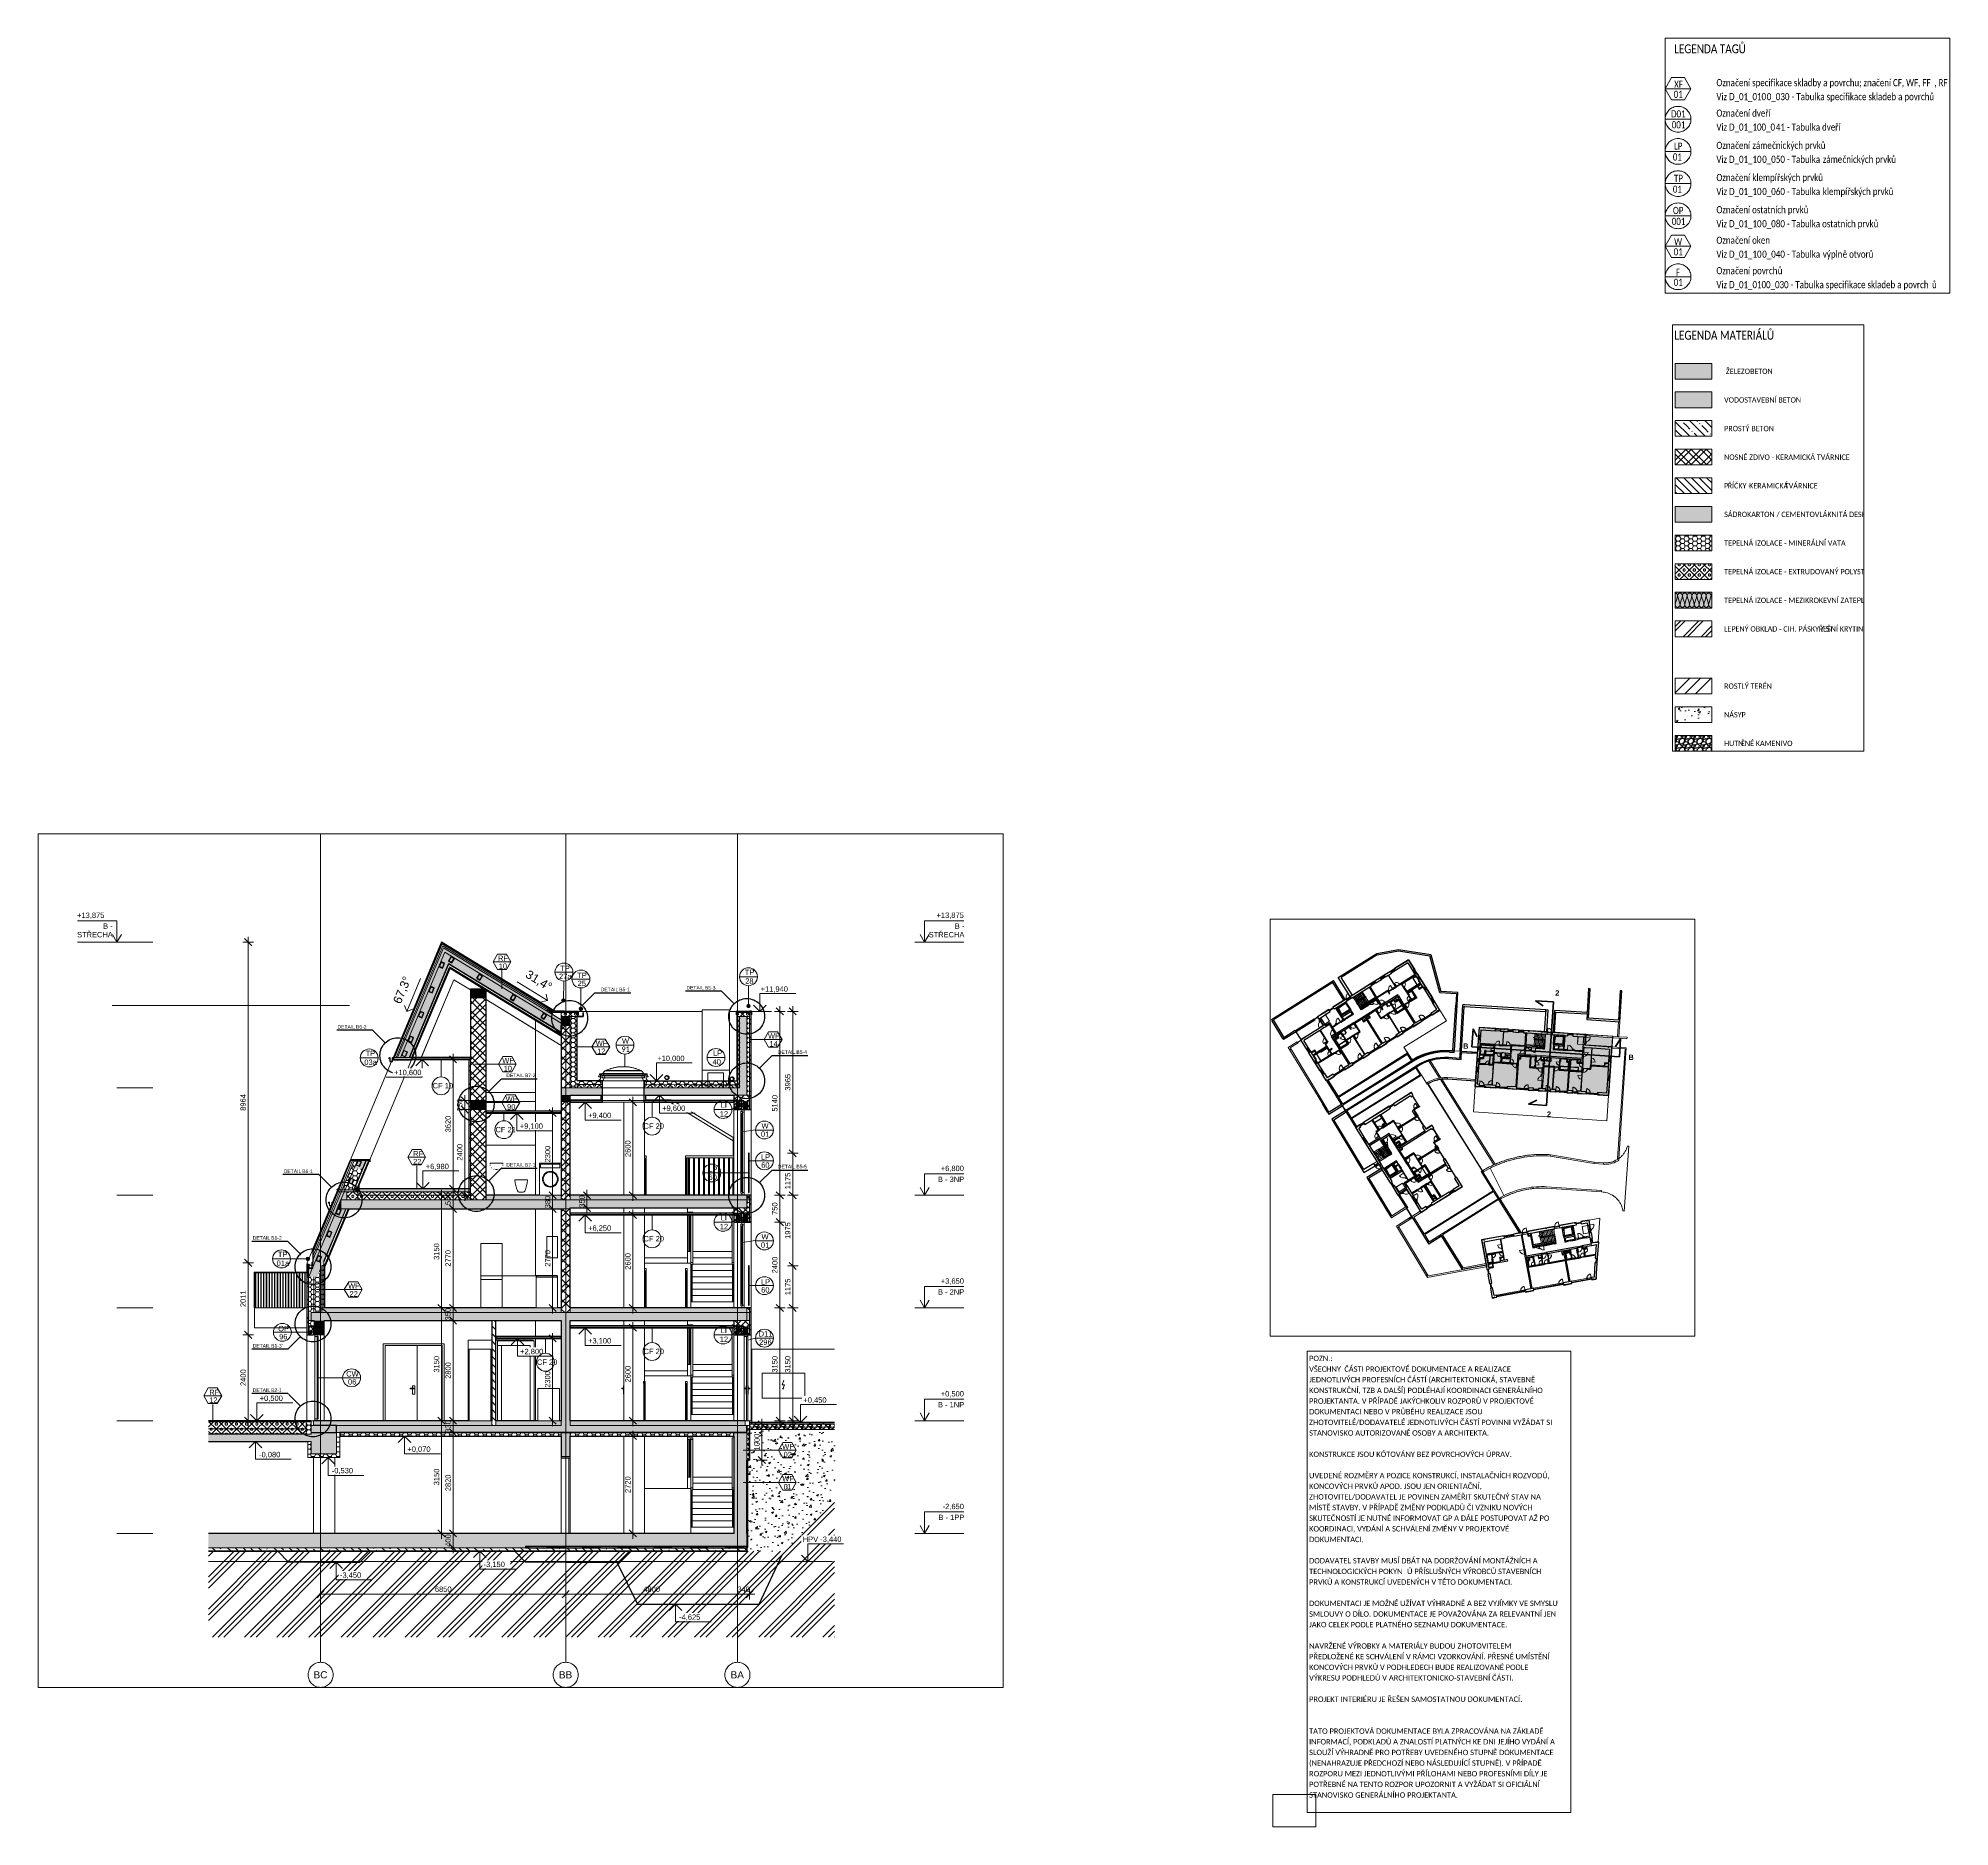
# Paper-space layout 'Layout1' of a CAD drawing. Header units: millimetres. Extents: x -345 to 189, y 0 to 500.
# The model-space entities are those that its viewports show. They can reach past a viewport. Long polylines and large blocks are cut down to what shows.
import ezdxf

# ---------------------------------------------------------------- set-up
doc = ezdxf.new("R2010")
doc.units = ezdxf.units.MM
for name, pattern in [('HA_Dash_2mm-S1mm', [1500, 750, -750]), ('HA_Dash_3mm-S1mm', [300, 200, -100]), ('HA_DashDot_10mm-S3mm', [1000, 400, -300, 0, -300]), ('HA_DashDot_2_2mm-S0_6mm', [1650, 750, -450, 0, -450]), ('HA_DashDot_4mm-S1mm', [400, 200, -100, 0, -100]), ('HA_DashDot_6mm-S2mm', [600, 200, -200, 0, -200]), ('HA_Dot-S4mm', [400, 0, -400])]:
    doc.linetypes.add(name, pattern=pattern)
for name, color, linetype, lineweight in [('A-____-____-DIMS', 9, 'Continuous', 5), ('A-____-____-DIMS-100', 9, 'Continuous', 5), ('A-AREA-____-OTLN', 9, 'Continuous', 25), ('A-CLNG-____-IDEN', 9, 'Continuous', 9), ('A-CLNG-____-MCUT', 9, 'Continuous', 25), ('A-CLNG-____-OTLN', 9, 'Continuous', 9), ('A-CLNG-____-PATT', 9, 'Continuous', 25), ('A-DETL-____-CNTR', 9, 'HA_DashDot_6mm-S2mm', 9), ('A-DETL-____-HDLN', 9, 'HA_Dash_3mm-S1mm', 25), ('A-DETL-____-MBND', 9, 'Continuous', 25), ('A-DETL-____-OTLN', 9, 'Continuous', 25), ('A-DETL-____-THIN', 9, 'Continuous', 9), ('A-DETL-____-WIDE', 9, 'Continuous', 40), ('A-DETL-GENF-OTLN', 9, 'Continuous', 9), ('A-DOOR-____-IDEN', 9, 'Continuous', 9), ('A-DOOR-____-MCUT', 9, 'Continuous', 9), ('A-DOOR-____-OTLN', 9, 'Continuous', 9), ('A-DOOR-FRAM-MCUT', 9, 'Continuous', 9), ('A-DOOR-FRAM-OTLN', 9, 'Continuous', 9), ('A-FLOR-____-IDEN', 9, 'Continuous', 9), ('A-FLOR-____-MCUT', 9, 'Continuous', 25), ('A-FLOR-____-OTLN', 9, 'Continuous', 9), ('A-FLOR-____-OVHD', 9, 'HA_DashDot_4mm-S1mm', 25), ('A-FLOR-____-PATT', 9, 'Continuous', 25), ('A-FLOR-HRAL-IDEN', 9, 'Continuous', 9), ('A-FLOR-HRAL-MBND', 9, 'HA_DashDot_4mm-S1mm', 9), ('A-FLOR-HRAL-MCUT', 9, 'Continuous', 25), ('A-FLOR-HRAL-OTLN', 9, 'Continuous', 9), ('A-FLOR-LEVL-OTLN', 9, 'Continuous', 9), ('A-GENM-____-HDLN', 9, 'HA_Dash_3mm-S1mm', 9), ('A-GENM-____-IDEN', 9, 'Continuous', 9), ('A-GENM-____-MCUT', 9, 'Continuous', 25), ('A-GENM-____-OTLN', 9, 'Continuous', 9), ('A-GLAZ-____-IDEN', 9, 'Continuous', 9), ('A-GLAZ-____-MCUT', 9, 'Continuous', 5), ('A-GLAZ-____-OTLN', 9, 'Continuous', 5), ('A-GLAZ-CURT-MCUT', 9, 'Continuous', 5), ('A-GLAZ-CURT-OTLN', 9, 'Continuous', 5), ('A-GLAZ-CWMG-MCUT', 9, 'Continuous', 5), ('A-GLAZ-CWMG-OTLN', 9, 'Continuous', 5), ('A-ROOF-____-MCUT', 9, 'Continuous', 25), ('A-ROOF-____-OTLN', 9, 'Continuous', 9), ('A-ROOF-____-PATT', 9, 'Continuous', 25), ('A-WALL-____-IDEN', 9, 'Continuous', 9), ('A-WALL-____-MCUT', 9, 'Continuous', 25), ('A-WALL-____-OTLN', 9, 'Continuous', 9), ('A-WALL-____-PATT', 9, 'Continuous', 25), ('C-PRKG-____-OTLN', 9, 'Continuous', 9), ('E-ELEC-FIXT-OTLN', 9, 'Continuous', 9), ('G-____-____-DIMS', 9, 'Continuous', 5), ('G-____-____-SYMB', 9, 'Continuous', 5), ('G-____-____-TEXT', 9, 'Continuous', 5), ('I-FURN-____-OTLN', 9, 'Continuous', 9), ('I-WALL-____-MCUT', 9, 'Continuous', 25), ('I-WALL-____-OTLN', 9, 'Continuous', 9), ('M-HVAC-DUCT-OTLN', 9, 'Continuous', 9), ('P-SANR-FIXT-OTLN', 9, 'Continuous', 9), ('Q-CASE-____-MCUT', 9, 'Continuous', 25), ('Q-CASE-____-OTLN', 9, 'Continuous', 9), ('Q-SPCQ-____-OTLN', 9, 'Continuous', 9), ('S-BEAM-____-MCUT', 9, 'Continuous', 25), ('S-BEAM-____-OTLN', 9, 'Continuous', 9), ('S-COLS-____-OTLN', 9, 'Continuous', 9), ('S-GRID-____-IDEN', 9, 'Continuous', 9), ('S-GRID-____-OTLN', 9, 'Continuous', 5), ('S-STRS-____-MBND', 9, 'HA_DashDot_4mm-S1mm', 9), ('S-STRS-____-OTLN', 9, 'Continuous', 9)]:
    doc.layers.add(name, color=color, linetype=linetype, lineweight=lineweight)
doc.layers.add('G-____-____-NPLT', color=9, linetype='Continuous', plot=False)
doc.styles.add('Arial', font='arial.ttf', dxfattribs={"height": 200})
doc.styles.add('Arial Narrow', font='ARIALN.TTF', dxfattribs={"height": 150})
doc.styles.add('Arial_1', font='arial.ttf', dxfattribs={"height": 150})
doc.styles.add('Arial_2', font='arial.ttf', dxfattribs={"height": 100})
doc.styles.add('Arial_3', font='arial.ttf', dxfattribs={"width": 0.8, "height": 150})
doc.styles.add('Arial_4', font='arial.ttf', dxfattribs={"height": 240})
doc.styles.add('Arial_B', font='arialbd.ttf', dxfattribs={"height": 1125})
doc.styles.add('Calibri', font='calibri.ttf', dxfattribs={"width": 0.8, "height": 150})
doc.styles.add('Calibri_2', font='calibri.ttf', dxfattribs={"width": 0.8, "height": 250})
doc.styles.add('Calibri_3', font='calibri.ttf', dxfattribs={"width": 0.8, "height": 100})
doc.styles.add('Calibri_4', font='calibri.ttf', dxfattribs={"width": 0.8, "height": 125})
doc.styles.add('Calibri_5', font='calibri.ttf', dxfattribs={"height": 75})
doc.dimstyles.new('Inner_Dimensions', dxfattribs={"dimscale": 304.8, "dimtxt": 153.03891, "dimasz": 0.656168, "dimexe": 0.492126, "dimexo": 0.0625, "dimgap": 0.065617, "dimtad": 1, "dimdec": 0, "dimzin": 0, "dimdsep": 46, "dimtxsty": 'Arial_1', "dimblk1": 'OBLIQUE', "dimblk2": 'OBLIQUE', "dimsah": 1, "dimcen": 0.09, "dimdle": 0.492126, "dimazin": 0, "dimtfac": 1, "dimtdec": 4, "dimtix": 1, "dimtmove": 0, "dimatfit": 3, "dimfxl": 0.492126, "dimfxlon": 1, "dimtvp": 1, "dimtolj": 1, "dimtzin": 0, "dimlwd": 9, "dimlwe": 9, "dimarcsym": 2})
doc.dimstyles.new('Inner_Dimensions_2', dxfattribs={"dimscale": 304.8, "dimtxt": 153.03891, "dimasz": 0.656168, "dimexe": 0.492126, "dimexo": 0.0625, "dimgap": 0.065617, "dimtad": 1, "dimdec": 0, "dimzin": 0, "dimdsep": 46, "dimtxsty": 'Arial_1', "dimblk1": 'OBLIQUE', "dimblk2": 'OBLIQUE', "dimsah": 1, "dimcen": 0.09, "dimdle": 0.492126, "dimazin": 0, "dimtfac": 1, "dimtdec": 4, "dimtix": 1, "dimtmove": 2, "dimatfit": 3, "dimfxl": 0.492126, "dimfxlon": 1, "dimtvp": 1, "dimtolj": 1, "dimtzin": 0, "dimlwd": 9, "dimlwe": 9, "dimarcsym": 2})
pattern_1 = [(45, (48505.64, 1865.4), (-212.132, 212.132), []), (45, (48655.64, 1865.4), (-212.132, 212.132), []), (315, (48505.64, 1865.4), (212.132, 212.132), []), (315, (48655.64, 1865.4), (212.132, 212.132), [])]
pattern_2 = [(45, (48505.64, 1865.4), (-212.132, 212.132), []), (45, (48655.64, 1865.4), (-212.132, 212.132), []), (315, (48505.64, 1865.4), (141.4214, 141.4214), [])]
pattern_3 = [(0, (48505.64, 1865.4), (117.188, 67.658), [78.125, -156.25]), (120, (48505.64, 1865.4), (-117.18755, 67.6588), [78.125, -156.25]), (60, (48505.64, 1865.4), (-5e-05, 135.31592), [0, -156.25, 78.125, 0])]
pattern_4 = [(45, (48505.64, 1865.4), (-251.447, 251.447), []), (45, (48505.64, 2246.4), (-251.447, 251.447), [])]
pattern_5 = [(45, (48576.35, 1865.4), (-141.4214, 141.4214), []), (0, (48801.69, 1931.64), (141.421, 141.421), [25, -257.843]), (45, (48826.7, 1931.64), (-141.4214, 141.4214), [25, -175]), (90, (48844.37, 1949.32), (-141.421, 141.421), [25, -257.843]), (135, (48844.37, 1974.32), (-141.4214, -141.4214), [25, -175]), (0, (48801.69, 1992), (141.421, 141.421), [25, -257.843]), (45, (48784.01, 1974.32), (-141.4214, 141.4214), [25, -175]), (90, (48784.01, 1949.32), (-141.421, 141.421), [25, -257.843]), (135, (48801.7, 1931.64), (-141.4214, -141.4214), [25, -175]), (135, (48769.2, 1865.4), (-141.4214, -141.4214), [])]
pattern_6 = [(45, (48505.64, 1865.4), (-176.7767, 176.7767), []), (45, (48576.35, 1865.4), (-176.7767, 176.7767), []), (45, (48717.77, 1865.4), (-106.066, 247.4874), [100, -50, 3.353, -46.647])]
pattern_7 = [(45, (44935.33, 1865.4), (-141.4214, 141.4214), []), (0, (45160.68, 1931.64), (141.421, 141.421), [25, -257.843]), (45, (45185.68, 1931.64), (-141.4214, 141.4214), [25, -175]), (90, (45203.35, 1949.32), (-141.421, 141.421), [25, -257.843]), (135, (45203.35, 1974.32), (-141.4214, -141.4214), [25, -175]), (0, (45160.68, 1992), (141.421, 141.421), [25, -257.843]), (45, (45143, 1974.32), (-141.4214, 141.4214), [25, -175]), (90, (45143, 1949.32), (-141.421, 141.421), [25, -257.843]), (135, (45160.68, 1931.64), (-141.4214, -141.4214), [25, -175]), (135, (45128.18, 1865.4), (-141.4214, -141.4214), [])]
pattern_8 = [(0, (44864.62, 1865.4), (117.187, 67.658), [78.125, -156.25]), (120, (44864.62, 1865.4), (-117.18755, 67.6588), [78.125, -156.25]), (60, (44864.62, 1865.4), (-5e-05, 135.3159), [0, -156.25, 78.125, 0])]

# ---------------------------------------------------------------- blocks, each defined once
blk = doc.blocks.new('HA_WD_SinglePanel - 1000x2400-1670805-ŘEZ 2-2 OBJEKT B')
at = {"layer": 'A-GLAZ-____-MCUT', "color": 10}
for p, q in [((55722.72, 6050), (55722.72, 5990)), ((55792.72, 6050), (55722.72, 6050)), ((55792.72, 5970), (55792.72, 6050)), ((55747.72, 5990), (55697.72, 5990)), ((55697.72, 5990), (55697.72, 5940)), ((55722.72, 5990), (55747.72, 5990)), ((55747.72, 5940), (55747.72, 5990)), ((55747.72, 5990), (55747.72, 5970)), ((55747.72, 5970), (55792.72, 5970)), ((55697.72, 5940), (55747.72, 5940)), ((55727.72, 5940), (55717.72, 5940)), ((55717.72, 5940), (55717.72, 3760)), ((55727.72, 3760), (55727.72, 5940)), ((55747.72, 3760), (55697.72, 3760)), ((55697.72, 3760), (55697.72, 3710)), ((55717.72, 3760), (55727.72, 3760)), ((55747.72, 3710), (55747.72, 3760)), ((55792.72, 3730), (55747.72, 3730)), ((55747.72, 3730), (55747.72, 3710)), ((55792.72, 3650), (55792.72, 3730)), ((55697.72, 3710), (55747.72, 3710)), ((55722.72, 3710), (55722.72, 3650)), ((55747.72, 3710), (55722.72, 3710)), ((55722.72, 3650), (55792.72, 3650))]:
    blk.add_line(p, q, dxfattribs=at)
at = {"layer": 'A-GLAZ-____-OTLN', "color": 10}
for p, q in [((55792.72, 5970), (55792.72, 3730)), ((55697.72, 5940), (55697.72, 3760)), ((55747.72, 3760), (55747.72, 5940))]:
    blk.add_line(p, q, dxfattribs=at)
blk = doc.blocks.new('Railing - 25mm-1408421-ŘEZ 2-2 OBJEKT B')
at = {"layer": 'A-FLOR-HRAL-OTLN', "color": 250}
for p, q in [((55464.82, 1716.04), (55464.82, 675)), ((55489.82, 1716.04), (55464.82, 1716.04)), ((55489.82, 675), (55489.82, 1716.04)), ((55464.82, 675), (55489.82, 675))]:
    blk.add_line(p, q, dxfattribs=at)
blk = doc.blocks.new('Railing - Railing-1408372-ŘEZ 2-2 OBJEKT B')
blk.add_blockref('Railing - 25mm-1408421-ŘEZ 2-2 OBJEKT B', (0, 0))
blk = doc.blocks.new('Railing - 25mm-1408427-ŘEZ 2-2 OBJEKT B')
at = {"layer": 'A-FLOR-HRAL-OTLN', "color": 250}
for p, q in [((54245.62, 2075), (54245.62, 3100)), ((54270.62, 2075), (54270.62, 3100))]:
    blk.add_line(p, q, dxfattribs=at)
blk = doc.blocks.new('Railing - 25mm-1408423-ŘEZ 2-2 OBJEKT B')
at = {"layer": 'A-FLOR-HRAL-OTLN', "color": 250}
for p, q in [((54164.82, 4691.04), (54189.82, 4691.04)), ((54164.82, 3650), (54164.82, 4691.04)), ((54189.82, 3650), (54189.82, 4691.04))]:
    blk.add_line(p, q, dxfattribs=at)
blk = doc.blocks.new('Railing - Railing-1408376-ŘEZ 2-2 OBJEKT B')
for name in ['Railing - 25mm-1408423-ŘEZ 2-2 OBJEKT B', 'Railing - 25mm-1408427-ŘEZ 2-2 OBJEKT B']:
    blk.add_blockref(name, (0, 0))
at = {"extrusion": (0, 0, -1), "zscale": -1.000000000000001}
blk.add_blockref('Railing - 25mm-1408421-ŘEZ 2-2 OBJEKT B', (-109805.44, 0), dxfattribs=at)
blk = doc.blocks.new('Top Rail Type - Top Rail_Internal_-1408388-ŘEZ 2-2 OBJEKT B')
at = {"layer": 'A-FLOR-HRAL-OTLN', "color": 250}
for p, q in [((55452.32, 3175), (55502.32, 3175)), ((55452.32, 3152), (55452.32, 3175)), ((55502.32, 3175), (55502.32, 3152)), ((55452.32, 1775), (55452.32, 3100)), ((55502.32, 3100), (55502.32, 1775)), ((55452.32, 1775), (55452.32, 1716.04)), ((55502.32, 1775), (55452.32, 1775)), ((55502.32, 1716.04), (55502.32, 1775)), ((55452.32, 1716.04), (55502.32, 1716.04))]:
    blk.add_line(p, q, dxfattribs=at)
blk = doc.blocks.new('Top Rail Type - Top Rail_Internal_-1408404-ŘEZ 2-2 OBJEKT B')
at = {"layer": 'A-FLOR-HRAL-OTLN', "color": 250}
for p, q in [((54202.32, 4750), (54152.32, 4750)), ((54152.32, 4750), (54152.32, 4691.04)), ((54202.32, 4691.04), (54202.32, 4750)), ((54152.32, 4691.04), (54202.32, 4691.04)), ((54152.32, 4691.04), (54152.32, 3650)), ((54202.32, 4691.04), (54202.32, 3650)), ((54228.12, 3175), (54202.72, 3175)), ((54303.12, 3175), (54228.12, 3175)), ((54303.12, 3152), (54303.12, 3175)), ((54353.12, 3175), (54303.12, 3175)), ((54353.12, 3175), (54353.12, 3152)), ((54303.12, 1775), (54303.12, 3100)), ((54353.12, 3100), (54353.12, 1775)), ((54303.12, 1775), (54303.12, 1716.04)), ((54353.12, 1775), (54303.12, 1775)), ((54353.12, 1716.04), (54353.12, 1775)), ((54303.12, 1716.04), (54353.12, 1716.04))]:
    blk.add_line(p, q, dxfattribs=at)
blk = doc.blocks.new('Railing - Railing-1408460-ŘEZ 2-2 OBJEKT B')
blk.add_blockref('Railing - 25mm-1408421-ŘEZ 2-2 OBJEKT B', (0, 3150))
blk = doc.blocks.new('Railing - 25mm-V44-ŘEZ 2-2 OBJEKT B')
at = {"layer": 'A-FLOR-HRAL-OTLN', "color": 250}
for p, q in [((55354.82, 7850), (55354.82, 6800)), ((55379.82, 6800), (55379.82, 7850))]:
    blk.add_line(p, q, dxfattribs=at)
blk = doc.blocks.new('Railing - 25mm-1408449-ŘEZ 2-2 OBJEKT B')
at = {"layer": 'A-FLOR-HRAL-OTLN', "color": 250}
for p, q in [((54164.82, 6800), (54164.82, 6815.88)), ((54189.82, 6800), (54189.82, 6815.88))]:
    blk.add_line(p, q, dxfattribs=at)
blk = doc.blocks.new('Railing - 25mm-2075582-ŘEZ 2-2 OBJEKT B')
at = {"layer": 'A-FLOR-HRAL-OTLN', "color": 250}
for p, q in [((54164.82, 6815.88), (54164.82, 7850)), ((54189.82, 6815.88), (54189.82, 7850)), ((54189.82, 6815.88), (54164.82, 6815.88))]:
    blk.add_line(p, q, dxfattribs=at)
blk = doc.blocks.new('Railing - 25mm-V45-ŘEZ 2-2 OBJEKT B')
at = {"layer": 'A-FLOR-HRAL-OTLN', "color": 250}
blk.add_line((55477.72, 7850), (55477.72, 6800), dxfattribs=at)
blk = doc.blocks.new('Railing - Railing-1408464-ŘEZ 2-2 OBJEKT B')
for name, p in [('Railing - 25mm-2075582-ŘEZ 2-2 OBJEKT B', (0, 0)), ('Railing - 25mm-V44-ŘEZ 2-2 OBJEKT B', (-1120, 0)), ('Railing - 25mm-V44-ŘEZ 2-2 OBJEKT B', (-980, 0)), ('Railing - 25mm-V44-ŘEZ 2-2 OBJEKT B', (-840, 0)), ('Railing - 25mm-V44-ŘEZ 2-2 OBJEKT B', (-700, 0)), ('Railing - 25mm-V44-ŘEZ 2-2 OBJEKT B', (-560, 0)), ('Railing - 25mm-V44-ŘEZ 2-2 OBJEKT B', (-420, 0)), ('Railing - 25mm-V44-ŘEZ 2-2 OBJEKT B', (-280, 0)), ('Railing - 25mm-V44-ŘEZ 2-2 OBJEKT B', (-140, 0)), ('Railing - 25mm-V44-ŘEZ 2-2 OBJEKT B', (0, 0)), ('Railing - 25mm-V45-ŘEZ 2-2 OBJEKT B', (0, 0)), ('Railing - 25mm-1408449-ŘEZ 2-2 OBJEKT B', (0, 0)), ('Railing - 25mm-1408427-ŘEZ 2-2 OBJEKT B', (0, 3150))]:
    blk.add_blockref(name, p)
at = {"extrusion": (0, 0, -1), "zscale": -1.000000000000001}
blk.add_blockref('Railing - 25mm-1408421-ŘEZ 2-2 OBJEKT B', (-109805.44, 3150), dxfattribs=at)
blk = doc.blocks.new('Top Rail Type - Top Rail_Internal_-1408476-ŘEZ 2-2 OBJEKT B')
at = {"layer": 'A-FLOR-HRAL-OTLN', "color": 250}
for p, q in [((55452.32, 6325), (55502.32, 6325)), ((55452.32, 6302), (55452.32, 6325)), ((55502.32, 6325), (55502.32, 6302)), ((55452.32, 4925), (55452.32, 6250)), ((55502.32, 6250), (55502.32, 4925)), ((55452.32, 4925), (55452.32, 4866.04)), ((55502.32, 4925), (55452.32, 4925)), ((55502.32, 4866.04), (55502.32, 4925)), ((55452.32, 4866.04), (55502.32, 4866.04))]:
    blk.add_line(p, q, dxfattribs=at)
blk = doc.blocks.new('Top Rail Type - Top Rail_Internal_-1408492-ŘEZ 2-2 OBJEKT B')
at = {"layer": 'A-FLOR-HRAL-OTLN', "color": 250}
for p, q in [((54152.32, 7850), (54152.32, 7900)), ((54277.32, 7900), (54152.32, 7900)), ((55502.72, 7900), (54277.32, 7900)), ((54152.32, 7850), (54152.32, 7825.66)), ((54277.32, 7850), (54152.32, 7850)), ((54202.32, 7850), (54202.32, 7825.66)), ((55502.72, 7850), (54277.32, 7850)), ((54164.82, 7825.66), (54152.32, 7825.66)), ((54152.32, 7825.66), (54152.32, 6800)), ((54202.32, 7825.66), (54189.82, 7825.66)), ((54202.32, 7825.66), (54202.32, 6800)), ((54228.12, 6325), (54202.72, 6325)), ((54303.12, 6325), (54228.12, 6325)), ((54303.12, 6302), (54303.12, 6325)), ((54353.12, 6325), (54303.12, 6325)), ((54353.12, 6325), (54353.12, 6302)), ((54303.12, 4925), (54303.12, 6250)), ((54353.12, 6250), (54353.12, 4925)), ((54303.12, 4925), (54303.12, 4866.04)), ((54353.12, 4925), (54303.12, 4925)), ((54353.12, 4866.04), (54353.12, 4925)), ((54303.12, 4866.04), (54353.12, 4866.04))]:
    blk.add_line(p, q, dxfattribs=at)
blk = doc.blocks.new('R_bathroom_washing_machine - 600x600x900-1454049-ŘEZ 2-2 OBJEKT B')
at = {"layer": 'E-ELEC-FIXT-OTLN', "color": 250}
for p, q in [((50072.72, 7700), (50672.72, 7700)), ((50072.72, 7700), (50072.72, 6800)), ((50672.72, 7700), (50672.72, 6800)), ((50102.72, 7670), (50102.72, 7570)), ((50642.72, 7670), (50102.72, 7670)), ((50642.72, 7570), (50642.72, 7670)), ((50102.72, 7570), (50642.72, 7570)), ((50672.72, 6800), (50072.72, 6800))]:
    blk.add_line(p, q, dxfattribs=at)
for radius, start, end in [(220, 90, 270), (220, 270, 90), (200, 90, 270), (200, 270, 90)]:
    blk.add_arc((50372.72, 7250), radius, start, end, dxfattribs=at)
blk = doc.blocks.new('R_bathroom_washing_machine - 600x600x900-1448762-ŘEZ 2-2 OBJEKT B')
at = {"layer": 'E-ELEC-FIXT-OTLN', "color": 250}
for p, q in [((50027.72, 1400), (50627.72, 1400)), ((50027.72, 500), (50027.72, 1400)), ((50627.72, 500), (50627.72, 1400)), ((50022.72, 1270), (50022.72, 1370)), ((50022.72, 1370), (50027.72, 1370)), ((50027.72, 1270), (50022.72, 1270)), ((50632.72, 1257.5), (50627.72, 1257.5)), ((50632.72, 1257.5), (50632.72, 1242.5)), ((50632.72, 1256.5), (50632.72, 1257.5)), ((50627.72, 1242.5), (50632.72, 1242.5)), ((50632.72, 1242.5), (50632.72, 1243.5)), ((50027.72, 1150), (50022.72, 1150)), ((50022.72, 750), (50022.72, 1150)), ((50022.72, 750), (50027.72, 750)), ((50632.72, 725), (50627.72, 725)), ((50632.72, 725), (50632.72, 675)), ((50632.72, 724.15), (50632.72, 725)), ((50627.72, 675), (50632.72, 675)), ((50632.72, 675), (50632.72, 675.85)), ((50627.72, 500), (50027.72, 500))]:
    blk.add_line(p, q, dxfattribs=at)
blk = doc.blocks.new('HA_DR_Double_Swing_Solid - In_BJ_1600x2100_900-1670809-ŘEZ 2-2 OBJEKT B')
at = {"layer": 'A-DOOR-____-OTLN', "color": 250}
for p, q in [((46652.72, 500), (46652.72, 2600)), ((46652.72, 2600), (46652.72, 500)), ((46582.72, 1470), (46522.72, 1470)), ((46522.72, 1470), (46522.72, 1407.24)), ((46582.72, 1240), (46582.72, 1470)), ((46552.72, 1407.5), (46457.72, 1407.5)), ((46457.72, 1400), (46457.72, 1407.5)), ((46457.72, 1392.5), (46457.72, 1400)), ((46457.72, 1392.5), (46552.72, 1392.5)), ((46522.72, 1392.76), (46522.72, 1240)), ((46522.72, 1240), (46582.72, 1240))]:
    blk.add_line(p, q, dxfattribs=at)
for points, knots in [([(46552.72, 1407.5), (46552.89, 1407.5), (46553.21, 1407.49), (46553.7, 1407.44), (46554.19, 1407.36), (46554.66, 1407.25), (46555.13, 1407.11), (46555.59, 1406.93), (46556.04, 1406.73), (46556.47, 1406.5), (46556.89, 1406.24), (46557.42, 1405.86), (46557.92, 1405.43), (46558.36, 1404.95), (46558.78, 1404.44), (46559.24, 1403.76), (46559.67, 1402.88), (46560.09, 1401.64), (46560.22, 1400.65), (46560.22, 1400)], [0.5, 0.5, 0.5, 0.5, 0.5208333, 0.5416667, 0.5625, 0.5833333, 0.6041667, 0.625, 0.6458333, 0.6666667, 0.6875, 0.7083333, 0.75, 0.7708333, 0.7916667, 0.8333333, 0.875, 0.9166667, 1, 1, 1, 1]), ([(46560.22, 1400), (46560.22, 1399.35), (46560.09, 1398.36), (46559.67, 1397.12), (46559.24, 1396.24), (46558.78, 1395.56), (46558.36, 1395.05), (46557.92, 1394.57), (46557.3, 1394.03), (46556.62, 1393.58), (46556.04, 1393.27), (46555.59, 1393.07), (46555.13, 1392.89), (46554.66, 1392.75), (46554.19, 1392.64), (46553.7, 1392.56), (46553.21, 1392.51), (46552.89, 1392.5), (46552.72, 1392.5)], [0, 0, 0, 0, 0.0833333, 0.125, 0.1666667, 0.2083333, 0.2291667, 0.25, 0.2916667, 0.3333333, 0.3541667, 0.375, 0.3958333, 0.4166667, 0.4375, 0.4583333, 0.4791667, 0.5, 0.5, 0.5, 0.5])]:
    blk.add_open_spline(points, degree=3, knots=knots, dxfattribs=at)
at = {"layer": 'A-DOOR-FRAM-OTLN', "color": 250}
for p, q in [((45702.72, 500), (45702.72, 2650)), ((47402.72, 2650), (45702.72, 2650)), ((47402.72, 500), (47402.72, 2650)), ((45752.72, 2600), (45752.72, 500)), ((45752.72, 2600), (47352.72, 2600)), ((47352.72, 2600), (47352.72, 500))]:
    blk.add_line(p, q, dxfattribs=at)
blk = doc.blocks.new('Railing - 40 x12 mm-1473109-ŘEZ 2-2 OBJEKT B')
at = {"layer": 'A-FLOR-HRAL-OTLN'}
blk.add_hatch(color=256, dxfattribs=at).paths.add_polyline_path([(43523.22, 3655), (43523.22, 4630), (43511.22, 4630), (43511.22, 3655)])
at = {"layer": 'A-FLOR-HRAL-OTLN', "color": 250}
for p, q in [((43523.22, 4630), (43511.22, 4630)), ((43511.22, 4630), (43511.22, 3655)), ((43523.22, 3655), (43523.22, 4630)), ((43511.22, 3655), (43523.22, 3655))]:
    blk.add_line(p, q, dxfattribs=at)
blk = doc.blocks.new('Railing - 40 x12 mm-V46-ŘEZ 2-2 OBJEKT B')
at = {"layer": 'A-FLOR-HRAL-OTLN'}
blk.add_hatch(color=256, dxfattribs=at).paths.add_polyline_path([(42092.72, 3655), (42125.22, 3655), (42125.22, 4630), (42092.72, 4630), (42092.72, 4450.21)])
at = {"layer": 'A-FLOR-HRAL-OTLN', "color": 250}
blk.add_line((42092.72, 3655), (42092.72, 4630), dxfattribs=at)
blk = doc.blocks.new('Railing - Railing-1472946-ŘEZ 2-2 OBJEKT B')
at = {"layer": 'A-FLOR-HRAL-OTLN'}
blk.add_hatch(color=256, dxfattribs=at).paths.add_polyline_path([(43552.42, 3650), (43567.72, 3650), (43567.72, 3655), (42092.72, 3655), (42092.72, 3650), (43005.46, 3650)])
at = {"layer": 'A-FLOR-HRAL-OTLN', "color": 250}
for p, q in [((42092.72, 3650), (42092.72, 3655)), ((42092.72, 3655), (43567.72, 3655)), ((43567.72, 3650), (42092.72, 3650))]:
    blk.add_line(p, q, dxfattribs=at)
for name, p in [('Railing - 40 x12 mm-V46-ŘEZ 2-2 OBJEKT B', (0, 0)), ('Railing - 40 x12 mm-1473109-ŘEZ 2-2 OBJEKT B', (-1386, 0)), ('Railing - 40 x12 mm-1473109-ŘEZ 2-2 OBJEKT B', (-1309, 0)), ('Railing - 40 x12 mm-1473109-ŘEZ 2-2 OBJEKT B', (-1232, 0)), ('Railing - 40 x12 mm-1473109-ŘEZ 2-2 OBJEKT B', (-1155, 0)), ('Railing - 40 x12 mm-1473109-ŘEZ 2-2 OBJEKT B', (-1078, 0)), ('Railing - 40 x12 mm-1473109-ŘEZ 2-2 OBJEKT B', (-1001, 0)), ('Railing - 40 x12 mm-1473109-ŘEZ 2-2 OBJEKT B', (-924, 0)), ('Railing - 40 x12 mm-1473109-ŘEZ 2-2 OBJEKT B', (-847, 0)), ('Railing - 40 x12 mm-1473109-ŘEZ 2-2 OBJEKT B', (-770, 0)), ('Railing - 40 x12 mm-1473109-ŘEZ 2-2 OBJEKT B', (-693, 0)), ('Railing - 40 x12 mm-1473109-ŘEZ 2-2 OBJEKT B', (-616, 0)), ('Railing - 40 x12 mm-1473109-ŘEZ 2-2 OBJEKT B', (-539, 0)), ('Railing - 40 x12 mm-1473109-ŘEZ 2-2 OBJEKT B', (-462, 0)), ('Railing - 40 x12 mm-1473109-ŘEZ 2-2 OBJEKT B', (-385, 0)), ('Railing - 40 x12 mm-1473109-ŘEZ 2-2 OBJEKT B', (-308, 0)), ('Railing - 40 x12 mm-1473109-ŘEZ 2-2 OBJEKT B', (-231, 0)), ('Railing - 40 x12 mm-1473109-ŘEZ 2-2 OBJEKT B', (-154, 0)), ('Railing - 40 x12 mm-1473109-ŘEZ 2-2 OBJEKT B', (-77, 0)), ('Railing - 40 x12 mm-1473109-ŘEZ 2-2 OBJEKT B', (0, 0))]:
    blk.add_blockref(name, p)
blk = doc.blocks.new('Top Rail Type - Top Rail_Internal_-1472977-ŘEZ 2-2 OBJEKT B')
at = {"layer": 'A-FLOR-HRAL-OTLN'}
blk.add_hatch(color=256, dxfattribs=at).paths.add_polyline_path([(43552.42, 4630), (43567.72, 4630), (43567.72, 4650), (42092.72, 4650), (42092.72, 4630), (43005.46, 4630)])
at = {"layer": 'A-FLOR-HRAL-OTLN', "color": 250}
for p, q in [((42092.72, 4630), (42092.72, 4650)), ((43567.72, 4650), (42092.72, 4650)), ((43567.72, 4630), (42092.72, 4630))]:
    blk.add_line(p, q, dxfattribs=at)
blk = doc.blocks.new('NAB_Šatní_skříň_ADNS - 600x2000xšířka-1538360-ŘEZ 2-2 OBJEKT B')
at = {"layer": 'I-FURN-____-OTLN', "color": 250}
for p, q in [((48107.72, 2500), (48707.72, 2500)), ((48107.72, 500), (48107.72, 2500)), ((48707.72, 2500), (48707.72, 500)), ((48707.72, 500), (48107.72, 500))]:
    blk.add_line(p, q, dxfattribs=at)
blk = doc.blocks.new('ABMV_Toilet_WallHung - Default-1991239-ŘEZ 2-2 OBJEKT B')
at = {"layer": 'A-GENM-____-OTLN', "color": 250}
for p, q in [((49384.71, 7230), (49730.74, 7230)), ((49612.76, 6889.78), (49506, 6889.78))]:
    blk.add_line(p, q, dxfattribs=at)
for centre, radius, start, end in [((49384.71, 7223.69), 6.31, 90, 186.04871), ((49730.74, 7223.7), 6.3, 353.95133, 90), ((50438.4, 7335.35), 1065.9, 186.04871, 202.72806), ((48677.04, 7335.35), 1065.9, 337.08419, 353.95133), ((49506, 6944.78), 55, 202.72806, 270), ((49612.76, 6939.78), 50, 270, 337.08419)]:
    blk.add_arc(centre, radius, start, end, dxfattribs=at)
blk = doc.blocks.new('ABMV_WashBasin_Generic - 360x260-1648665-ŘEZ 2-2 OBJEKT B')
at = {"layer": 'P-SANR-FIXT-OTLN', "color": 250}
for p, q in [((48687.72, 7700), (48687.72, 7675)), ((48837.72, 7700), (48687.72, 7700)), ((48897.72, 7700), (48837.72, 7700)), ((49047.72, 7700), (48897.72, 7700)), ((49047.72, 7675), (49047.72, 7700)), ((48837.72, 7525), (48897.72, 7525))]:
    blk.add_line(p, q, dxfattribs=at)
for centre, start, end in [((48837.72, 7675), 193.32484, 196.67515), ((48897.72, 7675), 343.32484, 346.67516), ((48837.72, 7675), 223.32484, 226.67516), ((48897.72, 7675), 313.32484, 316.67515), ((48837.72, 7675), 253.31045, 256.7041), ((48897.72, 7675), 283.2959, 286.68954)]:
    blk.add_arc(centre, 150, start, end, dxfattribs=at)
blk = doc.blocks.new('Casework 9 - Casework 6-1506066-ŘEZ 2-2 OBJEKT B')
at = {"layer": 'Q-CASE-____-MCUT', "color": 50}
for p, q in [((50577.72, 4550), (49977.72, 4550)), ((49977.72, 4550), (49977.72, 4510)), ((50577.72, 4510), (50577.72, 4550))]:
    blk.add_line(p, q, dxfattribs=at)
at = {"layer": 'Q-CASE-____-OTLN', "color": 250}
for q in [(49977.72, 4550), (48427.74, 3650)]:
    blk.add_line((48427.74, 4550), q, dxfattribs=at)
blk = doc.blocks.new('Kuchyňská_linka_myčka_ADNS - Myčka-1452875-ŘEZ 2-2 OBJEKT B')
at = {"layer": 'Q-SPCQ-____-OTLN', "color": 250}
for p, q in [((50277.72, 5650), (50577.72, 5650)), ((50277.72, 5650), (50277.72, 5050)), ((50577.72, 5650), (50577.72, 5050)), ((50577.72, 5050), (50277.72, 5050)), ((49977.72, 4510), (50577.72, 4510)), ((49977.72, 4510), (49977.72, 3650)), ((50577.72, 4510), (50577.72, 3650)), ((50577.72, 3650), (49977.72, 3650))]:
    blk.add_line(p, q, dxfattribs=at)
blk = doc.blocks.new('Lednice_Mraznička_ADNS - Lednice 600x600x1800-1452862-ŘEZ 2-2 OBJEKT B')
at = {"layer": 'Q-SPCQ-____-OTLN', "color": 250}
for p, q in [((48427.74, 5450), (49027.74, 5450)), ((48427.74, 5450), (48427.74, 4450)), ((49027.74, 5450), (49027.74, 4450)), ((49027.74, 4450), (48427.74, 4450)), ((48427.74, 4450), (49027.74, 4450)), ((48427.74, 4450), (48427.74, 3650)), ((49027.74, 4450), (49027.74, 3650))]:
    blk.add_line(p, q, dxfattribs=at)
blk = doc.blocks.new('Obdélníková příčel - 50x70mm EXT-1516067-ŘEZ 2-2 OBJEKT B')
at = {"layer": 'A-GLAZ-CWMG-MCUT', "color": 10}
for p, q in [((43787.72, 2900), (43787.72, 2850)), ((43857.72, 2850), (43857.72, 2900)), ((43787.72, 2850), (43857.72, 2850))]:
    blk.add_line(p, q, dxfattribs=at)
blk = doc.blocks.new('Obdélníková příčel - 50x70mm EXT-1516296-ŘEZ 2-2 OBJEKT B')
at = {"layer": 'A-GLAZ-CWMG-OTLN', "color": 10}
blk.add_line((43787.72, 2850), (43787.72, 550), dxfattribs=at)
blk = doc.blocks.new('ABMV_CW_Single_Swing_Generic - Ex_Glass_SKLOPNE-1553233-ŘEZ 2-2 OBJEKT B')
at = {"layer": 'A-DOOR-____-MCUT', "color": 250}
for p, q in [((43887.72, 2850), (43857.72, 2850)), ((43857.72, 2850), (43857.72, 550)), ((43887.72, 550), (43887.72, 2850)), ((43857.72, 550), (43887.72, 550))]:
    blk.add_line(p, q, dxfattribs=at)
blk = doc.blocks.new('Obdélníková příčel - 50x70mm EXT-1516068-ŘEZ 2-2 OBJEKT B')
at = {"layer": 'A-GLAZ-CWMG-MCUT', "color": 10}
for p, q in [((43857.72, 550), (43787.72, 550)), ((43787.72, 550), (43787.72, 500)), ((43857.72, 500), (43857.72, 550)), ((43787.72, 500), (43857.72, 500))]:
    blk.add_line(p, q, dxfattribs=at)
blk = doc.blocks.new('Roof-Windows_VELUX_CXP_ISD-1 - CXP size 900x1200 _090120_-1802973-ŘEZ 2-2 OBJEKT B')
at = {"layer": 'A-GLAZ-____-MCUT', "color": 10}
for p, q in [((51913.06, 10283.78), (51914.3, 10281.05)), ((51914.3, 10281.05), (51913.06, 10283.78)), ((52908.27, 10285.53), (51917.17, 10285.53)), ((51917.17, 10282.27), (52908.27, 10282.27)), ((52911.14, 10281.05), (52912.38, 10283.78)), ((52912.38, 10283.78), (52911.14, 10281.05)), ((51872.27, 10249.89), (51848.39, 10215.67)), ((51850.86, 10213.95), (51874.73, 10248.17)), ((52950.72, 10248.17), (52974.59, 10213.95)), ((52977.05, 10215.67), (52953.18, 10249.89)), ((51835.46, 10207.41), (51758.58, 10193.87)), ((51759.1, 10190.91), (51835.98, 10204.46)), ((51862.02, 10205.13), (51772.37, 10189.32)), ((51875.22, 10170.77), (51862.02, 10205.13)), ((52963.42, 10205.13), (52950.23, 10170.77)), ((53053.08, 10189.32), (52963.42, 10205.13)), ((52989.46, 10204.46), (53066.34, 10190.91)), ((53066.86, 10193.87), (52989.98, 10207.41)), ((51772.37, 10189.32), (51776.01, 10168.64)), ((53049.43, 10168.64), (53053.08, 10189.32)), ((51743.26, 10181.03), (51716.2, 10106.86)), ((53109.25, 10106.86), (53082.18, 10181.03)), ((51719.39, 10106.86), (51746.08, 10180)), ((51776.01, 10168.64), (51825.22, 10177.32)), ((51825.22, 10177.32), (51825.22, 10087.17)), ((53000.23, 10087.17), (53000.23, 10177.32)), ((53000.23, 10177.32), (53049.43, 10168.64)), ((53079.36, 10180), (53106.05, 10106.86)), ((51849.22, 10139.17), (51849.22, 10170.77)), ((51849.22, 10170.77), (51875.22, 10170.77)), ((52965.4, 10167.38), (51860.04, 10167.38)), ((51860.04, 10167.38), (51860.04, 10143.38)), ((52950.23, 10170.77), (52976.23, 10170.77)), ((52965.4, 10143.38), (52965.4, 10167.38)), ((52976.23, 10170.77), (52976.23, 10139.17)), ((51817.22, 10160.66), (51776.22, 10153.43)), ((51817.22, 10082.99), (51817.22, 10160.66)), ((53049.22, 10153.43), (53008.22, 10160.66)), ((53008.22, 10160.66), (53008.22, 10082.99)), ((51776.22, 10153.43), (51776.22, 10054.66)), ((53049.22, 10054.66), (53049.22, 10153.43)), ((51893.38, 10139.17), (51849.22, 10139.17)), ((51860.04, 10143.38), (52965.4, 10143.38)), ((51887.92, 10087.17), (51893.38, 10139.17)), ((52976.23, 10139.17), (52932.06, 10139.17)), ((52932.06, 10139.17), (52937.53, 10087.17)), ((51716.2, 10106.86), (51719.39, 10106.86)), ((53106.05, 10106.86), (53109.25, 10106.86)), ((51881.92, 10082.99), (51817.22, 10082.99)), ((51825.22, 10087.17), (51887.92, 10087.17)), ((51842.27, 10000), (51881.92, 10082.99)), ((52937.53, 10087.17), (53000.23, 10087.17)), ((52943.53, 10082.99), (52983.18, 10000)), ((53008.22, 10082.99), (52943.53, 10082.99)), ((51776.22, 10054.66), (51722.72, 10000)), ((53102.72, 10000), (53049.22, 10054.66)), ((51722.72, 10000), (51842.27, 10000)), ((52983.18, 10000), (53102.72, 10000))]:
    blk.add_line(p, q, dxfattribs=at)
for centre, radius, start, end in [((51954.28, 10192.67), 100, 114.34215, 145.09852), ((51954.28, 10192.67), 97, 114.34215, 145.09852), ((52549.71, 8791.49), 1622.42, 112.94653, 113.10417), ((52549.71, 8791.49), 1619.42, 112.99152, 113.10187), ((52275.74, 8791.49), 1622.42, 66.89583, 67.05347), ((52275.74, 8791.49), 1619.42, 66.89813, 67.00848), ((52871.16, 10192.67), 97, 34.90148, 65.65785), ((52871.16, 10192.67), 100, 34.90148, 65.65785), ((51831.99, 10227.11), 20, 279.99323, 325.09852), ((52993.45, 10227.11), 20, 214.90148, 260.00677), ((51831.99, 10227.11), 23, 279.99323, 325.09852), ((52993.45, 10227.11), 23, 214.90148, 260.00677), ((51762.05, 10174.17), 20, 99.99323, 159.95019), ((51762.05, 10174.17), 17, 99.99323, 159.95019), ((53063.39, 10174.17), 17, 20.04981, 80.00677), ((53063.39, 10174.17), 20, 20.04981, 80.00677)]:
    blk.add_arc(centre, radius, start, end, dxfattribs=at)
at = {"layer": 'A-GLAZ-____-OTLN', "color": 10}
for p, q in [((52565.23, 10387.88), (52260.21, 10387.88)), ((52911.14, 10281.05), (51914.3, 10281.05)), ((52911.14, 10281.05), (51914.3, 10281.05)), ((52963.42, 10205.13), (51862.02, 10205.13)), ((51825.22, 10168.64), (51776.01, 10168.64)), ((51875.22, 10170.77), (52950.23, 10170.77)), ((53049.43, 10168.64), (53000.23, 10168.64)), ((51817.22, 10160.66), (51825.22, 10160.66)), ((53000.23, 10160.66), (53008.22, 10160.66)), ((52932.06, 10139.17), (51893.38, 10139.17)), ((51776.22, 10106.86), (51719.39, 10106.86)), ((53106.05, 10106.86), (53049.22, 10106.86)), ((52943.53, 10082.99), (51881.92, 10082.99)), ((51887.92, 10087.17), (52937.53, 10087.17)), ((51842.27, 10000), (52983.18, 10000))]:
    blk.add_line(p, q, dxfattribs=at)
for points in [[(52260.21, 10387.88), (52230.77, 10382.54), (52172.28, 10370.25), (52085.62, 10346.98), (52000.38, 10318.97), (51944.72, 10297.18), (51917.17, 10285.53)], [(52565.23, 10387.88), (52594.65, 10382.54), (52653.18, 10370.25), (52739.82, 10346.98), (52825.05, 10318.97), (52880.75, 10297.18), (52908.27, 10285.53)], [(52083.72, 10345.55), (52072.55, 10342.2), (52061.42, 10338.74), (52050.33, 10335.15)], [(52775.12, 10335.15), (52764.03, 10338.74), (52752.89, 10342.2), (52741.72, 10345.55)], [(51914.3, 10281.05), (51915.35, 10281.49), (51916.39, 10281.94), (51917.44, 10282.38)], [(52907.99, 10282.38), (52909.04, 10281.94), (52910.09, 10281.49), (52911.14, 10281.05)], [(51890.11, 10265.41), (51891.55, 10266.68), (51893.02, 10267.9), (51894.54, 10269.09)], [(52930.91, 10269.09), (52932.42, 10267.9), (52933.9, 10266.68), (52935.34, 10265.41)], [(51835.98, 10204.46), (51837.47, 10204.72), (51840.39, 10205.54), (51844.45, 10207.6), (51848.02, 10210.41), (51849.99, 10212.71), (51850.86, 10213.95)], [(52974.59, 10213.95), (52975.47, 10212.71), (52977.42, 10210.41), (52981, 10207.6), (52985.06, 10205.54), (52987.96, 10204.72), (52989.46, 10204.46)]]:
    blk.add_open_spline(points, degree=3, dxfattribs=at)
for points, knots in [([(51999.09, 10317.62), (51998.57, 10317.43), (51986.45, 10313.06), (51974.39, 10308.53), (51962.9, 10304.07)], [0.7454214, 0.7454214, 0.7454214, 0.7454214, 0.75, 0.8518377, 0.8518377, 0.8518377, 0.8518377]), ([(52862.54, 10304.07), (52851.04, 10308.53), (52838.99, 10313.06), (52826.87, 10317.43), (52826.35, 10317.62)], [-0.8518377, -0.8518377, -0.8518377, -0.8518377, -0.75, -0.7454214, -0.7454214, -0.7454214, -0.7454214]), ([(51913.06, 10283.78), (51907.63, 10281.32), (51900.67, 10277.39), (51894.26, 10272.68), (51892.69, 10271.45)], [0, 0, 0, 0, 0.3333333, 0.4447415, 0.4447415, 0.4447415, 0.4447415]), ([(52932.75, 10271.45), (52931.18, 10272.68), (52924.77, 10277.39), (52917.87, 10281.32), (52912.38, 10283.78)], [-0.4447415, -0.4447415, -0.4447415, -0.4447415, -0.3333333, 0, 0, 0, 0]), ([(51888.12, 10267.66), (51886.63, 10266.34), (51880.82, 10260.9), (51875.68, 10254.78), (51872.27, 10249.89)], [0.5552585, 0.5552585, 0.5552585, 0.5552585, 0.6666667, 1, 1, 1, 1]), ([(52953.18, 10249.89), (52949.72, 10254.78), (52944.63, 10260.9), (52938.82, 10266.34), (52937.32, 10267.66)], [-1, -1, -1, -1, -0.6666667, -0.5552585, -0.5552585, -0.5552585, -0.5552585]), ([(51758.58, 10193.87), (51756.86, 10193.56), (51754.35, 10192.77), (51751.28, 10191.09), (51749.52, 10189.8), (51748.22, 10188.64), (51747, 10187.39), (51745.08, 10185), (51743.86, 10182.67), (51743.26, 10181.03)], [0, 0, 0, 0, 0.25, 0.375, 0.5, 0.5625, 0.625, 0.75, 1, 1, 1, 1]), ([(53082.18, 10181.03), (53081.56, 10182.67), (53080.37, 10185), (53078.17, 10187.73), (53076.59, 10189.24), (53075.23, 10190.32), (53073.77, 10191.3), (53071.09, 10192.77), (53068.62, 10193.56), (53066.86, 10193.87)], [-1, -1, -1, -1, -0.75, -0.625, -0.5, -0.4375, -0.375, -0.25, 0, 0, 0, 0])]:
    blk.add_open_spline(points, degree=3, knots=knots, dxfattribs=at)
blk = doc.blocks.new('Railing - Railing-1636953-ŘEZ 2-2 OBJEKT B')
at = {"layer": 'A-FLOR-HRAL-MCUT', "color": 50}
for p, q in [((55932.72, 4825), (55912.72, 4825)), ((55912.72, 4825), (55912.72, 3725)), ((55932.72, 3725), (55932.72, 4825)), ((55912.72, 3725), (55932.72, 3725))]:
    blk.add_line(p, q, dxfattribs=at)
blk = doc.blocks.new('Railing - Railing-1637688-ŘEZ 2-2 OBJEKT B')
at = {"layer": 'A-FLOR-HRAL-MCUT', "color": 50}
for p, q in [((55932.72, 7975), (55912.72, 7975)), ((55912.72, 7975), (55912.72, 6875)), ((55932.72, 6875), (55932.72, 7975)), ((55912.72, 6875), (55932.72, 6875))]:
    blk.add_line(p, q, dxfattribs=at)
blk = doc.blocks.new('HA_DR_Single_SlidingToPocket_Solid - In_BJ_800x2100-2105138-ŘEZ 2-2 OBJEKT B')
at = {"layer": 'A-DOOR-FRAM-OTLN', "color": 250}
for p, q in [((48899.69, 2730), (48899.69, 2600)), ((49924.69, 2730), (48899.69, 2730)), ((49924.69, 2730), (49924.69, 500)), ((48899.69, 2600), (49812.19, 2600)), ((48899.69, 2600), (48899.69, 500)), ((49012.19, 2600), (48899.69, 2600)), ((49012.19, 500), (49012.19, 2600)), ((49812.19, 500), (49812.19, 2600))]:
    blk.add_line(p, q, dxfattribs=at)
blk = doc.blocks.new('HA_GM_Gutter_Facade - HA_GM_Gutter_Facade TP02-2133664-ŘEZ 2-2 OBJEKT B')
at = {"layer": 'A-GENM-____-OTLN', "color": 250}
for p, q in [((55989.72, 8575), (55987.72, 8575)), ((55997.22, 8562.01), (55989.72, 8575))]:
    blk.add_line(p, q, dxfattribs=at)
blk = doc.blocks.new('HA_GM_Gutter_Balcony - HA_GM_Gutter_Facade TP03-1677794-ŘEZ 2-2 OBJEKT B')
at = {"layer": 'A-GENM-____-MCUT', "color": 50}
for p, q in [((45874.38, 10644.48), (45857.18, 10614.69)), ((45892.27, 10644.48), (45874.38, 10644.48)), ((45892.27, 10544.48), (45892.27, 10644.48)), ((45861.51, 10612.19), (45877.27, 10639.48)), ((45877.27, 10639.48), (45887.27, 10639.48)), ((45887.27, 10639.48), (45887.27, 10539.48)), ((45957.27, 10639.48), (45952.27, 10639.48)), ((45952.27, 10639.48), (45952.27, 10544.48)), ((45957.27, 10539.48), (45957.27, 10639.48)), ((45857.18, 10614.69), (45861.51, 10612.19)), ((45952.27, 10544.48), (45892.27, 10544.48)), ((45887.27, 10539.48), (45957.27, 10539.48))]:
    blk.add_line(p, q, dxfattribs=at)
at = {"layer": 'A-GENM-____-OTLN', "color": 250}
for p, q in [((45861.51, 10612.19), (45877.27, 10639.48)), ((45877.27, 10639.48), (45887.27, 10639.48)), ((45887.27, 10639.48), (45887.27, 10539.48)), ((45957.27, 10539.48), (45957.27, 10639.48)), ((45887.27, 10539.48), (45957.27, 10539.48))]:
    blk.add_line(p, q, dxfattribs=at)
blk = doc.blocks.new('HA_GM_Gutter_Balcony - HA_GM_Gutter_Facade TP03-1678417-ŘEZ 2-2 OBJEKT B')
at = {"layer": 'A-GENM-____-OTLN', "color": 250}
for p, q in [((44184.84, 6612.8), (44167.63, 6583.01)), ((44202.72, 6612.8), (44184.84, 6612.8)), ((44202.72, 6512.8), (44202.72, 6612.8)), ((44171.96, 6580.51), (44187.72, 6607.8)), ((44171.96, 6580.51), (44187.72, 6607.8)), ((44187.72, 6607.8), (44197.72, 6607.8)), ((44187.72, 6607.8), (44197.72, 6607.8)), ((44197.72, 6607.8), (44197.72, 6507.8)), ((44197.72, 6607.8), (44197.72, 6507.8)), ((44267.72, 6607.8), (44262.72, 6607.8)), ((44262.72, 6607.8), (44262.72, 6545.87)), ((44267.72, 6557.8), (44267.72, 6607.8)), ((44267.72, 6557.8), (44267.72, 6607.8)), ((44167.63, 6583.01), (44171.96, 6580.51)), ((44248.86, 6512.8), (44202.72, 6512.8)), ((44197.72, 6507.8), (44246.77, 6507.8)), ((44197.72, 6507.8), (44246.77, 6507.8))]:
    blk.add_line(p, q, dxfattribs=at)
blk = doc.blocks.new('HA_GM_Gutter_Facade - HA_GM_Gutter_Facade TP01-2133516-ŘEZ 2-2 OBJEKT B')
at = {"layer": 'A-GENM-____-OTLN', "color": 250}
for p, q in [((43709.72, 4773), (43709.72, 4927)), ((43714.72, 4927), (43714.72, 4768)), ((43732.72, 4927), (43714.72, 4927)), ((43732.72, 4768), (43732.72, 4927)), ((43558.22, 4862.01), (43565.72, 4875)), ((43565.72, 4875), (43635.72, 4875)), ((43635.72, 4875), (43635.72, 4773)), ((43630.72, 4870), (43612.72, 4870)), ((43612.72, 4870), (43612.72, 4768)), ((43630.72, 4768), (43630.72, 4870)), ((43612.72, 4768), (43630.72, 4768)), ((43612.72, 4768), (43612.72, 4750)), ((43732.72, 4768), (43612.72, 4768)), ((43635.72, 4773), (43709.72, 4773)), ((43714.72, 4768), (43732.72, 4768)), ((43732.72, 4750), (43732.72, 4768)), ((43612.72, 4750), (43732.72, 4750))]:
    blk.add_line(p, q, dxfattribs=at)
blk = doc.blocks.new('HA_GM_Tiling_LineBased - Generic Tiles-2050768-ŘEZ 2-2 OBJEKT B')
at = {"layer": 'A-GENM-____-OTLN', "color": 250}
blk.add_line((49962.72, 9100), (49962.72, 6800), dxfattribs=at)
blk = doc.blocks.new('TP11-chrlič2 - TP11-chrlič-1750136-ŘEZ 2-2 OBJEKT B')
at = {"layer": 'A-GENM-____-OTLN', "color": 250}
for p, q in [((44432.08, 6950), (44414.65, 6950)), ((44414.65, 6925), (44414.65, 6950)), ((44964.65, 6933.74), (44964.65, 6925)), ((44414.65, 6908.32), (44414.65, 6925)), ((44964.65, 6925), (44964.65, 6900))]:
    blk.add_line(p, q, dxfattribs=at)
blk = doc.blocks.new('HA_DR_Single_Swing_Solid_ButtFrame - In_FAS_900x2350_Unik-2005942-ŘEZ 2-2 OBJEKT B')
at = {"layer": 'A-DOOR-____-MCUT', "color": 250}
for p, q in [((55892.72, 2850), (55852.72, 2850)), ((55852.72, 2850), (55852.72, 500)), ((55892.72, 500), (55892.72, 2850)), ((55844.72, 1470), (55844.72, 1240)), ((55852.72, 1470), (55844.72, 1470)), ((55852.72, 1240), (55852.72, 1470)), ((55900.72, 1470), (55892.72, 1470)), ((55892.72, 1470), (55892.72, 1240)), ((55900.72, 1240), (55900.72, 1470)), ((55852.72, 1406.04), (55807.17, 1406.04)), ((55852.72, 1393.96), (55852.72, 1406.04)), ((55892.72, 1406.04), (55892.72, 1393.96)), ((55938.27, 1406.04), (55892.72, 1406.04)), ((55807.17, 1393.96), (55852.72, 1393.96)), ((55892.72, 1393.96), (55938.27, 1393.96)), ((55844.72, 1240), (55852.72, 1240)), ((55892.72, 1240), (55900.72, 1240))]:
    blk.add_line(p, q, dxfattribs=at)
for centre, start, end in [((55802.72, 1400), 53.62384, 180), ((55942.72, 1400), 0, 126.37616), ((55802.72, 1400), 180, 306.37616), ((55942.72, 1400), 233.62384, 0)]:
    blk.add_arc(centre, 7.5, start, end, dxfattribs=at)
at = {"layer": 'A-DOOR-FRAM-MCUT', "color": 250}
for p, q in [((55892.72, 2900), (55792.72, 2900)), ((55792.72, 2900), (55792.72, 2850)), ((55892.72, 2850), (55892.72, 2900)), ((55792.72, 2850), (55892.72, 2850))]:
    blk.add_line(p, q, dxfattribs=at)
at = {"layer": 'A-DOOR-FRAM-OTLN', "color": 250}
blk.add_line((55792.72, 2850), (55792.72, 500), dxfattribs=at)
blk = doc.blocks.new('HA_GM_Generic Box - VRV Jednotka-1821098-ŘEZ 2-2 OBJEKT B')
at = {"layer": 'A-GENM-____-OTLN', "color": 250}
for p, q in [((54612.72, 11985), (55377.72, 11985)), ((54612.72, 10300), (54612.72, 11985)), ((55377.72, 10300), (55377.72, 11985)), ((55377.72, 10300), (54612.72, 10300))]:
    blk.add_line(p, q, dxfattribs=at)
blk = doc.blocks.new('HA_DR_Double_Swing_Solid_wCasing - In_1800x2100_900-1873957-ŘEZ 2-2 OBJEKT B')
at = {"layer": 'A-DOOR-____-OTLN', "color": 250}
for p, q in [((52419.72, 1240), (52419.72, 1470)), ((52419.72, 1470), (52427.72, 1470)), ((52419.72, 1407.5), (52377.72, 1407.5)), ((52377.72, 1392.5), (52419.72, 1392.5)), ((52419.72, 1240), (52427.72, 1240))]:
    blk.add_line(p, q, dxfattribs=at)
for start, end in [(0, 180), (180, 0)]:
    blk.add_arc((52377.72, 1400), 7.5, start, end, dxfattribs=at)
for points, knots in [([(52371.23, 1403.75), (52371.39, 1404.03), (52371.66, 1404.44), (52372.08, 1404.95), (52372.53, 1405.43), (52373.14, 1405.97), (52373.69, 1406.33), (52373.97, 1406.5)], [0.1666667, 0.1666667, 0.1666667, 0.1666667, 0.2083333, 0.2291667, 0.25, 0.2916667, 0.3333333, 0.3333333, 0.3333333, 0.3333333]), ([(52383.03, 1405.3), (52383.14, 1405.19), (52383.36, 1404.95), (52383.78, 1404.44), (52384.24, 1403.76), (52384.67, 1402.88), (52385.09, 1401.64), (52385.22, 1400.65), (52385.22, 1400)], [0.75, 0.75, 0.75, 0.75, 0.7708333, 0.7916667, 0.8333333, 0.875, 0.9166667, 1, 1, 1, 1]), ([(52372.42, 1394.7), (52372.3, 1394.81), (52372.08, 1395.05), (52371.66, 1395.56), (52371.21, 1396.24), (52370.77, 1397.12), (52370.35, 1398.36), (52370.22, 1399.35), (52370.22, 1400)], [0.75, 0.75, 0.75, 0.75, 0.7708333, 0.7916667, 0.8333333, 0.875, 0.9166667, 1, 1, 1, 1]), ([(52385.22, 1400), (52385.22, 1399.35), (52385.09, 1398.36), (52384.67, 1397.12), (52384.24, 1396.24), (52383.78, 1395.56), (52383.36, 1395.05), (52382.92, 1394.57), (52382.3, 1394.03), (52381.62, 1393.58), (52381.04, 1393.27), (52380.59, 1393.07), (52380.13, 1392.89), (52379.66, 1392.75), (52379.19, 1392.64), (52378.7, 1392.56), (52378.21, 1392.51), (52377.72, 1392.49), (52377.23, 1392.51), (52376.74, 1392.56), (52376.25, 1392.64), (52375.78, 1392.75), (52375.31, 1392.89), (52374.85, 1393.07), (52374.4, 1393.27), (52374.11, 1393.42), (52373.97, 1393.5)], [0, 0, 0, 0, 0.0833333, 0.125, 0.1666667, 0.2083333, 0.2291667, 0.25, 0.2916667, 0.3333333, 0.3541667, 0.375, 0.3958333, 0.4166667, 0.4375, 0.4583333, 0.4791667, 0.5, 0.5208333, 0.5416667, 0.5625, 0.5833333, 0.6041667, 0.625, 0.6458333, 0.6666667, 0.6666667, 0.6666667, 0.6666667])]:
    blk.add_open_spline(points, degree=3, knots=knots, dxfattribs=at)
blk.add_open_spline([(52375.78, 1407.24), (52375.94, 1407.29), (52376.25, 1407.36), (52376.74, 1407.44), (52377.23, 1407.49), (52377.72, 1407.51), (52378.21, 1407.49), (52378.7, 1407.44), (52379.19, 1407.36), (52379.66, 1407.25), (52380.13, 1407.11), (52380.59, 1406.93), (52381.04, 1406.73), (52381.33, 1406.58), (52381.47, 1406.5)], degree=3, dxfattribs=at)
blk = doc.blocks.new('Railing - Railing-1876169-ŘEZ 2-2 OBJEKT B')
at = {"extrusion": (0, 0, -1), "zscale": -1.000000000000001}
blk.add_blockref('Railing - 25mm-1408423-ŘEZ 2-2 OBJEKT B', (-107205.44, 0), dxfattribs=at)
blk = doc.blocks.new('Top Rail Type - Top Rail_Internal_-1876342-ŘEZ 2-2 OBJEKT B')
at = {"layer": 'A-FLOR-HRAL-OTLN', "color": 250}
for p, q in [((53053.12, 4750), (53003.12, 4750)), ((53003.12, 4750), (53003.12, 4691.04)), ((53053.12, 4691.04), (53053.12, 4750)), ((53003.12, 4691.04), (53053.12, 4691.04)), ((53003.12, 4691.04), (53003.12, 3650)), ((53053.12, 4691.04), (53053.12, 3650))]:
    blk.add_line(p, q, dxfattribs=at)
blk = doc.blocks.new('TB_Porotherm KP7_1250mm - TB_Porotherm KP7_1250mm-1913705-ŘEZ 2-2 OBJEKT B')
at = {"layer": 'A-GENM-____-OTLN', "lineweight": 5}
h = blk.add_hatch(dxfattribs=at)
h.set_pattern_fill('FP_26', color=256, style=0, pattern_type=2)
h.set_pattern_definition(pattern_6)
h.paths.add_polyline_path([(55942.72, 2900), (55942.72, 3138), (55872.72, 3138), (55872.72, 2900)])
at = {"layer": 'A-GENM-____-MCUT', "color": 50}
for p, q in [((55942.72, 3138), (55872.72, 3138)), ((55872.72, 3138), (55872.72, 2900)), ((55942.72, 2900), (55942.72, 3138)), ((55872.72, 2900), (55942.72, 2900))]:
    blk.add_line(p, q, dxfattribs=at)
blk = doc.blocks.new('TB_Porotherm KP7_1250mm - TB_Porotherm KP7_1250mm-V47-ŘEZ 2-2 OBJEKT B')
at = {"layer": 'A-GENM-____-OTLN', "lineweight": 5}
h = blk.add_hatch(dxfattribs=at)
h.set_pattern_fill('FP_26', color=256, style=0, pattern_type=2)
h.set_pattern_definition(pattern_6)
h.paths.add_polyline_path([(55572.72, 2900), (55572.72, 3138), (55502.72, 3138), (55502.72, 2900)])
at = {"layer": 'A-GENM-____-MCUT', "color": 50}
for p, q in [((55572.72, 3138), (55502.72, 3138)), ((55502.72, 3138), (55502.72, 2900)), ((55572.72, 2900), (55572.72, 3138)), ((55502.72, 2900), (55572.72, 2900))]:
    blk.add_line(p, q, dxfattribs=at)
blk = doc.blocks.new('TB_Porotherm KP7_1250mm - TB_Porotherm KP7_1250mm-V48-ŘEZ 2-2 OBJEKT B')
at = {"layer": 'A-GENM-____-OTLN', "lineweight": 5}
h = blk.add_hatch(dxfattribs=at)
h.set_pattern_fill('FP_26', color=256, style=0, pattern_type=2)
h.set_pattern_definition(pattern_6)
h.paths.add_polyline_path([(55642.72, 2900), (55642.72, 3138), (55572.72, 3138), (55572.72, 2900)])
at = {"layer": 'A-GENM-____-MCUT', "color": 50}
for p, q in [((55642.72, 3138), (55572.72, 3138)), ((55572.72, 3138), (55572.72, 2900)), ((55642.72, 2900), (55642.72, 3138)), ((55572.72, 2900), (55642.72, 2900))]:
    blk.add_line(p, q, dxfattribs=at)
blk = doc.blocks.new('TB_Porotherm KP7_1250mm - TB_Porotherm KP7_1250mm-V49-ŘEZ 2-2 OBJEKT B')
at = {"layer": 'A-GENM-____-OTLN', "lineweight": 5}
h = blk.add_hatch(dxfattribs=at)
h.set_pattern_fill('FP_26', color=256, style=0, pattern_type=2)
h.set_pattern_definition(pattern_6)
h.paths.add_polyline_path([(55712.72, 2900), (55712.72, 3138), (55642.72, 3138), (55642.72, 2900)])
at = {"layer": 'A-GENM-____-MCUT', "color": 50}
for p, q in [((55712.72, 3138), (55642.72, 3138)), ((55642.72, 3138), (55642.72, 2900)), ((55712.72, 2900), (55712.72, 3138)), ((55642.72, 2900), (55712.72, 2900))]:
    blk.add_line(p, q, dxfattribs=at)
blk = doc.blocks.new('TB_Porotherm KP7_1250mm - TB_Porotherm KP7_1250mm-V50-ŘEZ 2-2 OBJEKT B')
at = {"layer": 'A-GENM-____-OTLN', "lineweight": 5}
h = blk.add_hatch(dxfattribs=at)
h.set_pattern_fill('FP_26', color=256, style=0, pattern_type=2)
h.set_pattern_definition(pattern_6)
h.paths.add_polyline_path([(55782.72, 2900), (55782.72, 3138), (55712.72, 3138), (55712.72, 2900)])
at = {"layer": 'A-GENM-____-MCUT', "color": 50}
for p, q in [((55782.72, 3138), (55712.72, 3138)), ((55712.72, 3138), (55712.72, 2900)), ((55782.72, 2900), (55782.72, 3138)), ((55712.72, 2900), (55782.72, 2900))]:
    blk.add_line(p, q, dxfattribs=at)
blk = doc.blocks.new('TB_Porotherm KP7_1250mm - TB_Porotherm KP7_1250mm-V51-ŘEZ 2-2 OBJEKT B')
at = {"layer": 'A-GENM-____-OTLN', "lineweight": 5}
h = blk.add_hatch(dxfattribs=at)
h.set_pattern_fill('FP_26', color=256, style=0, pattern_type=2)
h.set_pattern_definition(pattern_6)
h.paths.add_polyline_path([(55572.72, 6050), (55572.72, 6288), (55502.72, 6288), (55502.72, 6050)])
at = {"layer": 'A-GENM-____-MCUT', "color": 50}
for p, q in [((55572.72, 6288), (55502.72, 6288)), ((55502.72, 6288), (55502.72, 6050)), ((55572.72, 6050), (55572.72, 6288)), ((55502.72, 6050), (55572.72, 6050))]:
    blk.add_line(p, q, dxfattribs=at)
blk = doc.blocks.new('TB_Porotherm KP7_1250mm - TB_Porotherm KP7_1250mm-V52-ŘEZ 2-2 OBJEKT B')
at = {"layer": 'A-GENM-____-OTLN', "lineweight": 5}
h = blk.add_hatch(dxfattribs=at)
h.set_pattern_fill('FP_26', color=256, style=0, pattern_type=2)
h.set_pattern_definition(pattern_6)
h.paths.add_polyline_path([(55642.72, 6050), (55642.72, 6288), (55572.72, 6288), (55572.72, 6050)])
at = {"layer": 'A-GENM-____-MCUT', "color": 50}
for p, q in [((55642.72, 6288), (55572.72, 6288)), ((55572.72, 6288), (55572.72, 6050)), ((55642.72, 6050), (55642.72, 6288)), ((55572.72, 6050), (55642.72, 6050))]:
    blk.add_line(p, q, dxfattribs=at)
blk = doc.blocks.new('TB_Porotherm KP7_1250mm - TB_Porotherm KP7_1250mm-V53-ŘEZ 2-2 OBJEKT B')
at = {"layer": 'A-GENM-____-OTLN', "lineweight": 5}
h = blk.add_hatch(dxfattribs=at)
h.set_pattern_fill('FP_26', color=256, style=0, pattern_type=2)
h.set_pattern_definition(pattern_6)
h.paths.add_polyline_path([(55712.72, 6050), (55712.72, 6288), (55642.72, 6288), (55642.72, 6050)])
at = {"layer": 'A-GENM-____-MCUT', "color": 50}
for p, q in [((55712.72, 6288), (55642.72, 6288)), ((55642.72, 6288), (55642.72, 6050)), ((55712.72, 6050), (55712.72, 6288)), ((55642.72, 6050), (55712.72, 6050))]:
    blk.add_line(p, q, dxfattribs=at)
blk = doc.blocks.new('TB_Porotherm KP7_1250mm - TB_Porotherm KP7_1250mm-V54-ŘEZ 2-2 OBJEKT B')
at = {"layer": 'A-GENM-____-OTLN', "lineweight": 5}
h = blk.add_hatch(dxfattribs=at)
h.set_pattern_fill('FP_26', color=256, style=0, pattern_type=2)
h.set_pattern_definition(pattern_6)
h.paths.add_polyline_path([(55782.72, 6050), (55782.72, 6288), (55712.72, 6288), (55712.72, 6050)])
at = {"layer": 'A-GENM-____-MCUT', "color": 50}
for p, q in [((55782.72, 6288), (55712.72, 6288)), ((55712.72, 6288), (55712.72, 6050)), ((55782.72, 6050), (55782.72, 6288)), ((55712.72, 6050), (55782.72, 6050))]:
    blk.add_line(p, q, dxfattribs=at)
blk = doc.blocks.new('TB_Porotherm KP7_1250mm - TB_Porotherm KP7_1250mm-V55-ŘEZ 2-2 OBJEKT B')
at = {"layer": 'A-GENM-____-OTLN', "lineweight": 5}
h = blk.add_hatch(dxfattribs=at)
h.set_pattern_fill('FP_26', color=256, style=0, pattern_type=2)
h.set_pattern_definition(pattern_6)
h.paths.add_polyline_path([(55942.72, 6050), (55942.72, 6288), (55872.72, 6288), (55872.72, 6050)])
at = {"layer": 'A-GENM-____-MCUT', "color": 50}
for p, q in [((55942.72, 6288), (55872.72, 6288)), ((55872.72, 6288), (55872.72, 6050)), ((55942.72, 6050), (55942.72, 6288)), ((55872.72, 6050), (55942.72, 6050))]:
    blk.add_line(p, q, dxfattribs=at)
blk = doc.blocks.new('TB_Porotherm KP7_1250mm - TB_Porotherm KP7_1250mm-V56-ŘEZ 2-2 OBJEKT B')
at = {"layer": 'A-GENM-____-OTLN', "lineweight": 5}
h = blk.add_hatch(dxfattribs=at)
h.set_pattern_fill('FP_26', color=256, style=0, pattern_type=2)
h.set_pattern_definition(pattern_6)
h.paths.add_polyline_path([(55572.72, 9200), (55572.72, 9438), (55502.72, 9438), (55502.72, 9200)])
at = {"layer": 'A-GENM-____-MCUT', "color": 50}
for p, q in [((55572.72, 9438), (55502.72, 9438)), ((55502.72, 9438), (55502.72, 9200)), ((55572.72, 9200), (55572.72, 9438)), ((55502.72, 9200), (55572.72, 9200))]:
    blk.add_line(p, q, dxfattribs=at)
blk = doc.blocks.new('TB_Porotherm KP7_1250mm - TB_Porotherm KP7_1250mm-V57-ŘEZ 2-2 OBJEKT B')
at = {"layer": 'A-GENM-____-OTLN', "lineweight": 5}
h = blk.add_hatch(dxfattribs=at)
h.set_pattern_fill('FP_26', color=256, style=0, pattern_type=2)
h.set_pattern_definition(pattern_6)
h.paths.add_polyline_path([(55572.72, 9200), (55642.72, 9200), (55642.72, 9438), (55572.72, 9438)])
at = {"layer": 'A-GENM-____-MCUT', "color": 50}
for p, q in [((55642.72, 9438), (55572.72, 9438)), ((55572.72, 9438), (55572.72, 9200)), ((55642.72, 9200), (55642.72, 9438)), ((55572.72, 9200), (55642.72, 9200))]:
    blk.add_line(p, q, dxfattribs=at)
blk = doc.blocks.new('TB_Porotherm KP7_1250mm - TB_Porotherm KP7_1250mm-V58-ŘEZ 2-2 OBJEKT B')
at = {"layer": 'A-GENM-____-OTLN', "lineweight": 5}
h = blk.add_hatch(dxfattribs=at)
h.set_pattern_fill('FP_26', color=256, style=0, pattern_type=2)
h.set_pattern_definition(pattern_6)
h.paths.add_polyline_path([(55712.72, 9200), (55712.72, 9438), (55642.72, 9438), (55642.72, 9200)])
at = {"layer": 'A-GENM-____-MCUT', "color": 50}
for p, q in [((55712.72, 9438), (55642.72, 9438)), ((55642.72, 9438), (55642.72, 9200)), ((55712.72, 9200), (55712.72, 9438)), ((55642.72, 9200), (55712.72, 9200))]:
    blk.add_line(p, q, dxfattribs=at)
blk = doc.blocks.new('TB_Porotherm KP7_1250mm - TB_Porotherm KP7_1250mm-V59-ŘEZ 2-2 OBJEKT B')
at = {"layer": 'A-GENM-____-OTLN', "lineweight": 5}
h = blk.add_hatch(dxfattribs=at)
h.set_pattern_fill('FP_26', color=256, style=0, pattern_type=2)
h.set_pattern_definition(pattern_6)
h.paths.add_polyline_path([(55782.72, 9200), (55782.72, 9438), (55712.72, 9438), (55712.72, 9200)])
at = {"layer": 'A-GENM-____-MCUT', "color": 50}
for p, q in [((55782.72, 9438), (55712.72, 9438)), ((55712.72, 9438), (55712.72, 9200)), ((55782.72, 9200), (55782.72, 9438)), ((55712.72, 9200), (55782.72, 9200))]:
    blk.add_line(p, q, dxfattribs=at)
blk = doc.blocks.new('TB_Porotherm KP7_1250mm - TB_Porotherm KP7_1250mm-V60-ŘEZ 2-2 OBJEKT B')
at = {"layer": 'A-GENM-____-OTLN', "lineweight": 5}
h = blk.add_hatch(dxfattribs=at)
h.set_pattern_fill('FP_26', color=256, style=0, pattern_type=2)
h.set_pattern_definition(pattern_6)
h.paths.add_polyline_path([(55942.72, 9200), (55942.72, 9438), (55872.72, 9438), (55872.72, 9200)])
at = {"layer": 'A-GENM-____-MCUT', "color": 50}
for p, q in [((55942.72, 9438), (55872.72, 9438)), ((55872.72, 9438), (55872.72, 9200)), ((55942.72, 9200), (55942.72, 9438)), ((55872.72, 9200), (55942.72, 9200))]:
    blk.add_line(p, q, dxfattribs=at)
blk = doc.blocks.new('Railing - Railing-2075608-ŘEZ 2-2 OBJEKT B')
at = {"extrusion": (0, 0, -1), "zscale": -1.000000000000001}
blk.add_blockref('Railing - 25mm-1408423-ŘEZ 2-2 OBJEKT B', (-107205.44, 3150), dxfattribs=at)
blk = doc.blocks.new('Top Rail Type - Top Rail_Internal_-2075612-ŘEZ 2-2 OBJEKT B')
at = {"layer": 'A-FLOR-HRAL-OTLN', "color": 250}
for p, q in [((53053.12, 7900), (53003.12, 7900)), ((53003.12, 7900), (53003.12, 7841.04)), ((53053.12, 7841.04), (53053.12, 7900)), ((53003.12, 7841.04), (53053.12, 7841.04)), ((53003.12, 7841.04), (53003.12, 6800)), ((53053.12, 7841.04), (53053.12, 6800))]:
    blk.add_line(p, q, dxfattribs=at)
blk = doc.blocks.new('HA_GM_Opening_Circle_WallBased - Default-2130435-ŘEZ 2-2 OBJEKT B')
at = {"layer": 'A-DETL-GENF-OTLN', "color": 50, "lineweight": 25}
blk.add_circle((53632.72, 10090), 55, dxfattribs=at)
blk.add_arc((53621.72, 10079), 55, 323.1301, 126.8699, dxfattribs=at)
blk = doc.blocks.new('HA_GM_Opening_Circle_WallBased - Default-2130563-ŘEZ 2-2 OBJEKT B')
at = {"layer": 'A-DETL-GENF-OTLN', "color": 50, "lineweight": 25}
blk.add_circle((55452.72, 10055), 55, dxfattribs=at)
blk.add_arc((55441.72, 10044), 55, 323.1301, 126.8699, dxfattribs=at)
blk = doc.blocks.new('VĚNEC OSA B4 - VĚNEC OSA B4-2159186-ŘEZ 2-2 OBJEKT B')
at = {"layer": 'A-FLOR-____-OTLN', "color": 250}
for p, q in [((46766.75, 10652), (47675.62, 12820.78)), ((47675.62, 12820.78), (48137.72, 12539.14)), ((48577.72, 12270.98), (49962.72, 11426.86)), ((49962.72, 9670), (48577.72, 9670)), ((48577.72, 9420), (49962.72, 9420))]:
    blk.add_line(p, q, dxfattribs=at)
blk = doc.blocks.new('185-01_OBJEKT B_Central_rvt-2-ŘEZ 2-2 OBJEKT B')
at = {"layer": 'A-FLOR-____-PATT', "lineweight": 9}
for points in [[(48137.72, 12315), (48577.72, 12315), (48577.72, 12534.31), (48527.36, 12565), (48137.72, 12565)], [(48217.72, 9200), (48577.72, 9200), (48577.72, 9450), (48217.72, 9450)], [(44411.6, 6420), (44517.72, 6420), (44517.72, 6670), (44504.06, 6637.82)], [(45691.6, 6420), (50927.72, 6420), (50927.72, 6670), (45691.6, 6670), (45691.6, 6489.52)], [(55862.72, 6450), (55862.72, 6670), (50927.72, 6670), (50927.72, 6450), (55502.72, 6450)], [(55502.72, 3300), (55862.72, 3300), (55862.72, 3520), (43692.72, 3520), (43692.72, 3300), (55038.53, 3300)], [(50115.91, 170), (55862.72, 170), (55862.72, 370), (43692.72, 370), (43692.72, 170), (49568.95, 170)]]:
    blk.add_hatch(color=254, dxfattribs=at).paths.add_polyline_path(points)
h = blk.add_hatch(color=254, dxfattribs=at)
h.paths.add_polyline_path([(50677.72, 9600), (51835.22, 9600), (51835.22, 9800), (50677.72, 9800), (50677.72, 9762.98)])
h.paths.add_polyline_path([(55862.72, 9600), (55862.72, 9800), (52990.22, 9800), (52990.22, 9600), (55585.49, 9600)])
at = {"layer": 'A-FLOR-____-PATT', "lineweight": 5}
for points in [[(44991.72, 6900), (48137.72, 6900), (48137.72, 6980), (44892.72, 6980), (44892.72, 6950), (44991.72, 6950)], [(48577.72, 6670), (50677.72, 6670), (50677.72, 6800), (48577.72, 6800)], [(52850.7, 6670), (55862.72, 6670), (55862.72, 6800), (50927.72, 6800), (50927.72, 6670), (51756.78, 6670)]]:
    blk.add_hatch(color=7, dxfattribs=at).paths.add_polyline_path(points)
h = blk.add_hatch(dxfattribs=at)
h.set_pattern_fill('FP_20', color=10, style=0, pattern_type=2)
h.set_pattern_definition(pattern_5)
h.paths.add_polyline_path([(47381.12, 6800), (48137.72, 6800), (48137.72, 6900), (44991.72, 6900), (44991.72, 6800), (45193.29, 6800)])
h = blk.add_hatch(dxfattribs=at)
h.set_pattern_fill('FP_20', color=10, style=0, pattern_type=2)
h.set_pattern_definition(pattern_5)
h.paths.add_polyline_path([(47381.12, 6670), (48137.72, 6670), (48137.72, 6800), (44991.72, 6800), (44991.72, 6670), (45691.6, 6670)])
h = blk.add_hatch(dxfattribs=at)
h.set_pattern_fill('FP_24', color=10, style=0, pattern_type=2)
h.set_pattern_definition(pattern_3)
h.paths.add_polyline_path([(55942.72, 6450), (55942.72, 6670), (55862.72, 6670), (55862.72, 6450)])
h = blk.add_hatch(color=7, dxfattribs=at)
h.paths.add_polyline_path([(50115.91, 3520), (50677.72, 3520), (50677.72, 3650), (43981.82, 3650), (43981.82, 3520), (49568.95, 3520)])
h.paths.add_polyline_path([(55862.72, 3520), (55862.72, 3650), (50927.72, 3650), (50927.72, 3520), (55038.53, 3520)])
h = blk.add_hatch(dxfattribs=at)
h.set_pattern_fill('FP_24', color=10, style=0, pattern_type=2)
h.set_pattern_definition(pattern_3)
h.paths.add_polyline_path([(55942.72, 3300), (55942.72, 3520), (55862.72, 3520), (55862.72, 3300)])
h.paths.add_polyline_path([(43692.72, 3300), (43692.72, 3520), (43612.72, 3520), (43612.72, 3300)])
h = blk.add_hatch(color=7, dxfattribs=at)
h.paths.add_polyline_path([(50115.91, 370), (50677.72, 370), (50677.72, 500), (48852.72, 500), (48852.72, 370), (49568.95, 370)])
h.paths.add_polyline_path([(44099.38, 370), (48737.72, 370), (48737.72, 500), (43757.72, 500), (43757.72, 370)])
h.paths.add_polyline_path([(55822.72, 370), (55822.72, 500), (50927.72, 500), (50927.72, 370), (55038.53, 370)])
at = {"layer": 'A-ROOF-____-PATT', "lineweight": 5}
h = blk.add_hatch(dxfattribs=at)
h.set_pattern_fill('FP_25', color=8, style=0, pattern_type=2)
h.set_pattern_definition(pattern_4)
h.paths.add_polyline_path([(43577.72, 4833.67), (43589.6, 4862.01), (43577.72, 4862.01)])
h.paths.add_polyline_path([(43732.72, 5203.54), (44464.73, 6950.34), (44800.72, 7770), (44775.72, 7770), (43719.66, 5250), (43732.72, 5250)])
h.paths.add_polyline_path([(45957.27, 10589.48), (45989.8, 10589.48), (45996.69, 10605.92), (45996.69, 10652), (46016, 10652), (47348.26, 13831.11), (50451.15, 11940), (50508.79, 11940), (47334.08, 13874.89), (45996.69, 10683.54)])
h = blk.add_hatch(dxfattribs=at)
h.set_pattern_fill('FP_24', color=10, style=0, pattern_type=2)
h.set_pattern_definition(pattern_3)
h.paths.add_polyline_path([(43620.29, 4521.29), (43716.14, 4750), (43629.4, 4750), (43577.72, 4626.68), (43577.72, 4521.29), (43612.72, 4521.29)])
h.paths.add_polyline_path([(43732.72, 4789.57), (44517.72, 6662.77), (44517.72, 6670), (44520.75, 6670), (44637.61, 6948.95), (44550.6, 6948.21), (43732.72, 4996.55), (43732.72, 4927)])
h.paths.add_polyline_path([(46076.54, 10589.48), (46163.28, 10589.48), (46168.52, 10602), (46081.78, 10602)])
h.paths.add_polyline_path([(46102.74, 10652), (46189.48, 10652), (47423.9, 13597.64), (50677.72, 11614.54), (50676.65, 11708.88), (47386.08, 13714.37), (46123.07, 10700.53)])
h = blk.add_hatch(dxfattribs=at)
h.set_pattern_fill('FP_24', color=10, style=0, pattern_type=2)
h.set_pattern_definition(pattern_3)
h.paths.add_polyline_path([(43858.83, 4521.29), (44654.52, 6420), (44517.72, 6420), (44517.72, 6662.77), (43732.72, 4789.57), (43732.72, 4750), (43716.14, 4750), (43620.29, 4521.29), (43761.82, 4521.29)])
h.paths.add_polyline_path([(44682.38, 6670), (44682.38, 6900), (44855.67, 6900), (44876.19, 6948.95), (44637.61, 6948.87), (44520.75, 6670), (44646.34, 6670)])
h.paths.add_polyline_path([(44892.72, 6988.41), (45220.26, 7770), (44981.72, 7770), (44885.34, 7540), (45104.51, 7540), (44892.72, 7034.7)])
h.paths.add_polyline_path([(44826.3, 7107.29), (44884.5, 7245.54), (44791.72, 7284.42), (44733.75, 7146.08), (44791.72, 7121.78)])
h.paths.add_polyline_path([(46287.21, 10589.48), (46401.81, 10589.48), (46407.06, 10602), (46168.52, 10602), (46163.28, 10589.48)])
h.paths.add_polyline_path([(46195.03, 10652), (46428.01, 10652), (47527.9, 13276.61), (50677.72, 11356.9), (50677.72, 11614.54), (47423.9, 13597.64), (46189.48, 10652)])
h = blk.add_hatch(dxfattribs=at)
h.set_pattern_fill('FP_24', color=10, style=0, pattern_type=2)
h.set_pattern_definition(pattern_3)
h.paths.add_polyline_path([(55582.72, 9886), (55582.72, 9986.05), (53045.22, 9993.99), (53045.22, 9893.99), (55448.75, 9886.42)])
h.paths.add_polyline_path([(51780.22, 9897.95), (51780.22, 9997.96), (51127.72, 10000), (51127.72, 9900), (51756.78, 9898.03)])
h = blk.add_hatch(dxfattribs=at)
h.set_pattern_fill('FP_20', color=10, style=0, pattern_type=2)
h.set_pattern_definition(pattern_5)
h.paths.add_polyline_path([(53397.66, 9800), (55582.72, 9800), (55582.72, 9886), (53002.72, 9894.12), (53002.72, 9800), (53124.18, 9800)])
h.paths.add_polyline_path([(51127.72, 9800), (51822.72, 9800), (51822.72, 9897.82), (51127.72, 9900)])
at = {"layer": 'A-WALL-____-PATT', "lineweight": 5}
h = blk.add_hatch(dxfattribs=at)
h.set_pattern_fill('FP_21', color=10, style=0, pattern_type=2)
h.set_pattern_definition(pattern_1)
h.paths.add_polyline_path([(48137.72, 6670), (48577.72, 6670), (48577.72, 9200), (48217.72, 9200), (48217.72, 9450), (48577.72, 9450.46), (48577.72, 12315), (48137.72, 12315), (48137.72, 6800)])
h = blk.add_hatch(dxfattribs=at)
h.set_pattern_fill('FP_25', color=10, style=0, pattern_type=2)
h.set_pattern_definition(pattern_4)
h.paths.add_polyline_path([(55942.72, 2900), (55987.72, 2900), (55987.72, 3650), (55942.72, 3650), (55942.72, 3200.14)])
h.paths.add_polyline_path([(55942.72, 6050), (55987.72, 6050), (55987.72, 6800), (55942.72, 6800), (55942.72, 6325.3)])
h.paths.add_polyline_path([(55942.72, 9200), (55987.72, 9200), (55987.72, 11903.08), (55942.72, 11903.08), (55942.72, 9450.46)])
at = {"layer": 'A-WALL-____-PATT', "lineweight": 9}
for points in [[(50927.72, 11550), (50927.72, 11800), (50677.72, 11800), (50677.72, 11550)], [(55662.72, 9800), (55862.72, 9800), (55862.72, 11800), (55662.72, 11800), (55662.72, 10075.49)], [(50927.72, 9420), (50927.72, 9600), (50677.72, 9600), (50677.72, 9420)], [(50677.72, 370), (50927.72, 370), (50927.72, 3300), (50677.72, 3300), (50677.72, 500)]]:
    blk.add_hatch(color=254, dxfattribs=at).paths.add_polyline_path(points)
at = {"layer": 'A-WALL-____-PATT', "lineweight": 5}
h = blk.add_hatch(dxfattribs=at)
h.set_pattern_fill('FP_24', color=10, style=0, pattern_type=2)
h.set_pattern_definition(pattern_3)
h.paths.add_polyline_path([(51127.72, 9800), (51127.72, 11800), (50927.72, 11800), (50927.72, 9800)])
h = blk.add_hatch(dxfattribs=at)
h.set_pattern_fill('FP_24', color=10, style=0, pattern_type=2)
h.set_pattern_definition(pattern_3)
h.paths.add_polyline_path([(55582.72, 9800), (55662.72, 9800), (55662.72, 11800), (55582.72, 11800), (55582.72, 9886)])
h = blk.add_hatch(dxfattribs=at)
h.set_pattern_fill('FP_24', color=10, style=0, pattern_type=2)
h.set_pattern_definition(pattern_3)
h.paths.add_polyline_path([(55862.72, 9600), (55942.72, 9600), (55942.72, 11800), (55862.72, 11800), (55862.72, 9800)])
h = blk.add_hatch(dxfattribs=at)
h.set_pattern_fill('FP_23', color=10, style=0, pattern_type=2)
h.set_pattern_definition(pattern_2)
h.paths.add_polyline_path([(50677.72, 9800), (50927.72, 9800), (50927.72, 11550), (50677.72, 11550), (50677.72, 10075.49)])
h = blk.add_hatch(dxfattribs=at)
h.set_pattern_fill('FP_25', color=10, style=0, pattern_type=2)
h.set_pattern_definition(pattern_4)
h.paths.add_polyline_path([(48092.72, 6800), (48137.72, 6800), (48137.72, 10600), (48092.72, 10600), (48092.72, 6950.34)])
h = blk.add_hatch(dxfattribs=at)
h.set_pattern_fill('FP_21', color=10, style=0, pattern_type=2)
h.set_pattern_definition(pattern_1)
h.paths.add_polyline_path([(55942.72, 6670), (55942.72, 6800), (55862.72, 6800), (55862.72, 6670)])
h.paths.add_polyline_path([(55502.72, 9200), (55942.72, 9200), (55942.72, 9600), (55502.72, 9600), (55502.72, 9450.46)])
h = blk.add_hatch(dxfattribs=at)
h.set_pattern_fill('FP_23', color=10, style=0, pattern_type=2)
h.set_pattern_definition(pattern_2)
h.paths.add_polyline_path([(50677.72, 6670), (50927.72, 6670), (50927.72, 9420), (50677.72, 9420), (50677.72, 6800)])
h = blk.add_hatch(dxfattribs=at)
h.set_pattern_fill('FP_21', color=10, style=0, pattern_type=2)
h.set_pattern_definition(pattern_1)
h.paths.add_polyline_path([(55862.72, 3520), (55942.72, 3520), (55942.72, 3650), (55862.72, 3650)])
h.paths.add_polyline_path([(55502.72, 6050), (55942.72, 6050), (55942.72, 6450), (55502.72, 6450), (55502.72, 6325.3)])
h = blk.add_hatch(dxfattribs=at)
h.set_pattern_fill('FP_23', color=10, style=0, pattern_type=2)
h.set_pattern_definition(pattern_2)
h.paths.add_polyline_path([(50677.72, 3520), (50927.72, 3520), (50927.72, 6420), (50677.72, 6420), (50677.72, 3650)])
h = blk.add_hatch(dxfattribs=at)
h.set_pattern_fill('FP_24', color=10, style=0, pattern_type=2)
h.set_pattern_definition(pattern_3)
h.paths.add_polyline_path([(44044.32, 3650), (44044.32, 4963.91), (43994.32, 4844.59), (43994.32, 3650)])
h = blk.add_hatch(dxfattribs=at)
h.set_pattern_fill('FP_25', color=10, style=0, pattern_type=2)
h.set_pattern_definition(pattern_4)
h.paths.add_polyline_path([(43612.72, 2900), (43612.72, 4851.63), (43567.72, 4851.63), (43567.72, 2900)])
h = blk.add_hatch(dxfattribs=at)
h.set_pattern_fill('FP_24', color=10, style=0, pattern_type=2)
h.set_pattern_definition(pattern_3)
h.paths.add_polyline_path([(43761.82, 3520), (43981.82, 3520), (43981.82, 4814.77), (43858.83, 4521.29), (43761.82, 4521.29), (43761.82, 3650)])
h = blk.add_hatch(dxfattribs=at)
h.set_pattern_fill('FP_24', color=10, style=0, pattern_type=2)
h.set_pattern_definition(pattern_3)
h.paths.add_polyline_path([(43761.82, 3520), (43761.82, 4521.29), (43612.72, 4521.29), (43612.72, 3520), (43692.72, 3520)])
h = blk.add_hatch(dxfattribs=at)
h.set_pattern_fill('FP_22', color=10, style=0, pattern_type=2)
h.set_pattern_definition([(135, (48505.64, 1865.4), (-106.066, -106.066), [])])
h.paths.add_polyline_path([(48737.72, 370), (48852.72, 370), (48852.72, 3300), (48737.72, 3300), (48737.72, 500)])
h = blk.add_hatch(dxfattribs=at)
h.set_pattern_fill('FP_21', color=10, style=0, pattern_type=2)
h.set_pattern_definition(pattern_1)
h.paths.add_polyline_path([(55502.72, 2900), (55942.72, 2900), (55942.72, 3300), (55502.72, 3300), (55502.72, 3200.14)])
h = blk.add_hatch(dxfattribs=at)
h.set_pattern_fill('FP_21', color=10, style=0, pattern_type=2)
h.set_pattern_definition(pattern_1)
h.paths.add_polyline_path([(43687.72, 470), (43687.72, 500), (43612.72, 500), (43612.72, 470), (43631.18, 470)])
h.paths.add_polyline_path([(43742.72, 2900), (43742.72, 3135), (43627.72, 3135), (43627.72, 2900)])
h.paths.add_polyline_path([(43772.72, 2900), (43772.73, 2900), (43772.72, 3135)])
at = {"layer": 'A-CLNG-____-MCUT', "color": 50}
for p, q in [((48137.72, 10652), (46501.72, 10652)), ((48137.72, 10600), (48137.72, 10652)), ((46501.72, 10602), (46501.72, 10600)), ((46501.72, 10600), (48137.72, 10600)), ((51780.22, 9452), (50927.72, 9452)), ((50927.72, 9452), (50927.72, 9400)), ((51835.22, 9400), (51835.22, 9452)), ((52990.22, 9452), (52990.22, 9400)), ((55502.72, 9452), (53045.22, 9452)), ((55502.72, 9400), (55502.72, 9452)), ((50927.72, 9400), (51835.22, 9400)), ((52990.22, 9400), (55502.72, 9400)), ((50677.72, 9152), (48577.72, 9152)), ((48577.72, 9152), (48577.72, 9100)), ((50677.72, 9100), (50677.72, 9152)), ((48577.72, 9100), (50677.72, 9100)), ((55502.72, 6302), (50927.72, 6302)), ((50927.72, 6302), (50927.72, 6250)), ((55502.72, 6250), (55502.72, 6302)), ((50927.72, 6250), (55502.72, 6250)), ((55502.72, 3152), (50927.72, 3152)), ((50927.72, 3152), (50927.72, 3100)), ((55502.72, 3100), (55502.72, 3152)), ((50927.72, 3100), (55502.72, 3100)), ((50677.72, 2852), (48852.72, 2852)), ((48852.72, 2852), (48852.72, 2800)), ((50677.72, 2800), (50677.72, 2852)), ((48852.72, 2800), (50677.72, 2800))]:
    blk.add_line(p, q, dxfattribs=at)
at = {"layer": 'A-CLNG-____-MCUT', "color": 250, "lineweight": 9}
for p, q in [((48137.72, 10616), (46501.72, 10616)), ((51835.22, 9452), (51780.22, 9452)), ((53045.22, 9452), (52990.22, 9452)), ((51835.22, 9416), (50927.72, 9416)), ((55502.72, 9416), (52990.22, 9416)), ((50677.72, 9116), (48577.72, 9116)), ((55502.72, 6266), (50927.72, 6266)), ((55502.72, 3116), (50927.72, 3116)), ((50677.72, 2816), (48852.72, 2816))]:
    blk.add_line(p, q, dxfattribs=at)
at = {"layer": 'A-CLNG-____-OTLN', "color": 250}
for p, q in [((51835.22, 9452), (52990.22, 9452)), ((52990.22, 9400), (51835.22, 9400))]:
    blk.add_line(p, q, dxfattribs=at)
at = {"layer": 'A-FLOR-____-MCUT', "color": 50}
for p, q in [((48527.36, 12565), (48137.72, 12565)), ((48137.72, 12565), (48137.72, 12315)), ((48577.72, 12315), (48577.72, 12534.31)), ((50677.72, 9800), (50677.72, 9600)), ((51835.22, 9600), (51835.22, 9800)), ((52990.22, 9800), (52990.22, 9600)), ((50927.72, 9600), (51780.22, 9600)), ((53045.22, 9600), (55502.72, 9600)), ((48577.72, 9200), (48577.72, 9450)), ((48137.72, 6980), (44892.72, 6980)), ((44892.72, 6950), (44991.72, 6950)), ((44991.72, 6950), (44991.72, 6900)), ((50072.72, 6800), (48577.72, 6800)), ((50677.72, 6800), (50672.72, 6800)), ((55862.72, 6800), (50927.72, 6800)), ((44517.72, 6670), (44411.6, 6420)), ((50927.72, 6450), (55502.72, 6450)), ((50927.72, 6420), (50927.72, 6450)), ((44411.6, 6420), (44517.72, 6420)), ((45691.6, 6420), (50677.72, 6420)), ((49977.72, 3650), (44069.32, 3650)), ((50677.72, 3650), (50577.72, 3650)), ((55862.72, 3650), (50927.72, 3650)), ((44052.72, 3300), (48737.72, 3300)), ((48852.72, 3300), (50677.72, 3300)), ((50927.72, 3300), (55502.72, 3300)), ((48107.72, 500), (43757.72, 500)), ((48737.72, 500), (48707.72, 500)), ((50027.72, 500), (48852.72, 500)), ((50677.72, 500), (50627.72, 500)), ((55822.72, 500), (50927.72, 500)), ((55862.72, 170), (55862.72, 370)), ((43692.72, 170), (44392.72, 170)), ((44492.72, 170), (55862.72, 170))]:
    blk.add_line(p, q, dxfattribs=at)
at = {"layer": 'A-FLOR-____-MCUT', "color": 250, "lineweight": 9}
for p, q in [((48577.72, 12534.31), (48527.36, 12565)), ((48137.72, 12315), (48577.72, 12315)), ((50927.72, 9800), (50677.72, 9800)), ((51127.72, 9800), (50927.72, 9800)), ((51822.72, 9800), (51127.72, 9800)), ((51835.22, 9800), (51822.72, 9800)), ((53002.72, 9800), (52990.22, 9800)), ((55582.72, 9800), (53002.72, 9800)), ((55662.72, 9800), (55582.72, 9800)), ((55862.72, 9600), (55862.72, 9800)), ((51780.22, 9600), (51835.22, 9600)), ((52990.22, 9600), (53045.22, 9600)), ((55502.72, 9600), (55862.72, 9600)), ((48577.72, 9450), (48217.72, 9450)), ((48217.72, 9450), (48217.72, 9200)), ((48217.72, 9200), (48577.72, 9200)), ((48137.72, 6900), (48137.72, 6980)), ((48137.72, 6900), (44991.72, 6900)), ((48137.72, 6800), (48137.72, 6900)), ((48137.72, 6800), (44991.72, 6800)), ((48577.72, 6800), (48577.72, 6670)), ((50677.72, 6670), (50677.72, 6800)), ((55862.72, 6670), (55862.72, 6800)), ((45691.6, 6670), (48137.72, 6670)), ((48137.72, 6670), (45691.6, 6670)), ((48577.72, 6670), (48137.72, 6670)), ((50677.72, 6670), (48577.72, 6670)), ((50927.72, 6670), (50677.72, 6670)), ((55862.72, 6670), (50927.72, 6670)), ((55502.72, 6450), (55862.72, 6450)), ((50677.72, 6420), (50927.72, 6420)), ((43981.82, 3650), (43981.82, 3520)), ((43994.32, 3650), (43981.82, 3650)), ((44044.32, 3650), (43994.32, 3650)), ((44069.32, 3650), (44044.32, 3650)), ((50677.72, 3520), (50677.72, 3650)), ((50927.72, 3650), (50927.72, 3520)), ((55862.72, 3520), (55862.72, 3650)), ((43761.82, 3520), (43692.72, 3520)), ((43981.82, 3520), (43761.82, 3520)), ((50677.72, 3520), (43981.82, 3520)), ((50927.72, 3520), (50677.72, 3520)), ((55862.72, 3520), (50927.72, 3520)), ((48737.72, 3300), (48852.72, 3300)), ((55502.72, 3300), (55862.72, 3300)), ((48737.72, 370), (48737.72, 500)), ((48852.72, 500), (48852.72, 370)), ((50677.72, 370), (50677.72, 500)), ((50927.72, 500), (50927.72, 370)), ((48737.72, 370), (43757.72, 370)), ((48852.72, 370), (48737.72, 370)), ((50677.72, 370), (48852.72, 370)), ((55822.72, 370), (50927.72, 370))]:
    blk.add_line(p, q, dxfattribs=at)
at = {"layer": 'A-FLOR-____-OTLN', "color": 250}
for p, q in [((51835.22, 9800), (52990.22, 9800)), ((48577.72, 9670), (49962.72, 9670)), ((52990.22, 9600), (51835.22, 9600)), ((49962.72, 9420), (48577.72, 9420)), ((48137.72, 6670), (48137.72, 6800)), ((50927.72, 6800), (50927.72, 6670)), ((55862.72, 6450), (55862.72, 6670)), ((55942.72, 6670), (55862.72, 6670)), ((55862.72, 6670), (55862.72, 6450)), ((55942.72, 6450), (55942.72, 6670)), ((55862.72, 6450), (55942.72, 6450)), ((43612.72, 3520), (43612.72, 3300)), ((43692.72, 3520), (43692.72, 3300)), ((43692.72, 3300), (43692.72, 3520)), ((55862.72, 3300), (55862.72, 3520)), ((55942.72, 3520), (55862.72, 3520)), ((55862.72, 3520), (55862.72, 3300)), ((55942.72, 3300), (55942.72, 3520)), ((55862.72, 3300), (55942.72, 3300))]:
    blk.add_line(p, q, dxfattribs=at)
at = {"layer": 'A-ROOF-____-MCUT', "color": 50}
for p, q in [((47334.08, 13874.89), (45957.27, 10589.48)), ((50508.79, 11940), (47334.08, 13874.89)), ((46496.69, 10589.48), (47569.27, 13148.93)), ((47569.27, 13148.93), (48527.36, 12565)), ((48577.72, 12534.31), (50677.72, 11254.43)), ((50677.72, 11254.43), (50677.72, 11550)), ((45957.27, 10589.48), (46496.69, 10589.48)), ((44775.72, 7770), (43719.66, 5250)), ((44800.72, 7770), (44775.72, 7770)), ((44950.55, 6900), (45315.13, 7770)), ((45315.13, 7770), (44981.72, 7770)), ((44069.32, 4797.17), (44749.39, 6420)), ((43719.66, 5250), (43732.72, 5250)), ((43732.72, 5250), (43732.72, 4927)), ((43612.72, 4862.01), (43577.72, 4862.01)), ((43577.72, 4862.01), (43577.72, 4521.29)), ((43577.72, 4521.29), (43612.72, 4521.29))]:
    blk.add_line(p, q, dxfattribs=at)
at = {"layer": 'A-ROOF-____-MCUT', "color": 250, "lineweight": 9}
for p, q in [((46016, 10652), (47348.26, 13831.11)), ((47348.26, 13831.11), (50451.15, 11940)), ((46059.37, 10652), (47367.17, 13772.74)), ((47367.17, 13772.74), (50374.29, 11940)), ((46102.74, 10652), (47386.08, 13714.37)), ((47386.08, 13714.37), (50677.72, 11708.22)), ((46189.48, 10652), (47423.9, 13597.64)), ((47423.9, 13597.64), (50677.72, 11614.54)), ((46428.01, 10652), (47527.9, 13276.61)), ((47527.9, 13276.61), (50677.72, 11356.9)), ((46441.57, 10652), (47533.81, 13258.37)), ((47533.81, 13258.37), (50677.72, 11342.26)), ((46495.78, 10652), (47557.45, 13185.41)), ((47557.45, 13185.41), (50677.72, 11283.7)), ((48527.36, 12565), (48577.72, 12534.31)), ((50677.72, 11614.54), (50677.72, 11708.22)), ((50677.72, 11550), (50677.72, 11614.54)), ((45989.8, 10589.48), (45996.69, 10605.92)), ((46033.17, 10589.48), (46038.41, 10602)), ((46076.54, 10589.48), (46081.78, 10602)), ((46163.28, 10589.48), (46168.52, 10602)), ((46401.81, 10589.48), (46407.06, 10602)), ((46415.37, 10589.48), (46420.61, 10602)), ((46469.58, 10589.48), (46474.83, 10602)), ((51780.22, 9897.95), (51780.22, 9997.96)), ((51127.72, 9900), (51127.72, 9800)), ((51822.72, 9800), (51822.72, 9897.82)), ((53002.72, 9894.12), (53002.72, 9800)), ((55582.72, 9800), (55582.72, 9886)), ((51127.72, 9800), (51822.72, 9800)), ((53002.72, 9800), (55582.72, 9800)), ((44892.72, 6988.41), (45220.26, 7770)), ((44892.72, 6956.07), (45233.81, 7770)), ((44923.44, 6900), (45288.03, 7770)), ((43732.72, 5203.54), (44464.17, 6948.95)), ((43732.72, 5100.05), (44507.54, 6948.95)), ((43732.72, 4996.55), (44550.91, 6948.95)), ((44575.23, 6800), (44637.65, 6948.95)), ((44855.67, 6900), (44876.19, 6948.95)), ((44869.23, 6900), (44889.74, 6948.95)), ((44575.23, 6800), (44520.75, 6670)), ((43732.72, 4789.57), (44517.72, 6662.77)), ((44044.32, 4963.91), (44654.52, 6420)), ((44044.32, 4931.57), (44668.07, 6420)), ((44069.32, 4861.86), (44722.29, 6420)), ((44044.32, 4963.91), (44044.32, 4931.57)), ((44044.32, 4931.57), (44044.32, 4802.2)), ((43577.72, 4833.67), (43589.6, 4862.01)), ((44044.32, 4802.2), (44069.32, 4861.86)), ((43981.82, 4814.77), (43994.32, 4844.59)), ((43577.72, 4730.18), (43612.72, 4813.7)), ((43577.72, 4626.68), (43629.4, 4750)), ((43620.29, 4521.29), (43716.14, 4750))]:
    blk.add_line(p, q, dxfattribs=at)
at = {"layer": 'A-ROOF-____-MCUT', "color": 50, "flags": 128}
for points in [[(51780.22, 9997.96), (51714.97, 9998.16), (51649.72, 9998.37), (51584.47, 9998.57), (51519.22, 9998.77), (51453.97, 9998.98), (51388.72, 9999.18), (51323.47, 9999.39), (51258.22, 9999.59), (51192.97, 9999.8), (51127.72, 10000)], [(55582.72, 9986.05), (55300.78, 9986.93), (55018.83, 9987.81), (54736.89, 9988.7), (54454.94, 9989.58), (54173, 9990.46), (53891.06, 9991.35), (53609.11, 9992.23), (53327.17, 9993.11), (53045.22, 9993.99)]]:
    blk.add_lwpolyline(points, dxfattribs=at)
at = {"layer": 'A-ROOF-____-MCUT', "color": 250, "lineweight": 9, "flags": 128}
for points in [[(51780.22, 9897.95), (51453.97, 9898.98), (51127.72, 9900)], [(51822.72, 9897.82), (51801.47, 9897.89), (51780.22, 9897.95)], [(53045.22, 9893.99), (53023.97, 9894.05), (53002.72, 9894.12)], [(55582.72, 9886), (54313.97, 9890), (53045.22, 9893.99)]]:
    blk.add_lwpolyline(points, dxfattribs=at)
at = {"layer": 'A-ROOF-____-OTLN', "color": 250}
for p, q in [((46496.69, 10589.48), (45315.13, 7770)), ((45938.41, 10544.48), (45952.27, 10577.55)), ((44775.72, 7770), (45936.31, 10539.48)), ((53583.65, 10065.97), (53632.21, 10036.38)), ((53002.72, 9973.06), (53045.22, 9972.45)), ((53635.1, 9452), (53605.57, 9470)), ((55485.22, 8324.41), (53720.42, 9400)), ((43577.72, 4911.29), (43719.66, 5250)), ((43577.72, 4862.01), (43577.72, 4911.29))]:
    blk.add_line(p, q, dxfattribs=at)
at = {"layer": 'A-WALL-____-MCUT', "color": 50}
for p, q in [((48137.72, 12315), (48137.72, 10600)), ((48577.72, 9450), (48577.72, 12315)), ((55987.72, 11903.08), (55942.72, 11903.08)), ((55987.72, 9200), (55987.72, 11903.08)), ((51127.72, 10000), (51127.72, 11800)), ((55582.72, 11800), (55582.72, 9986.05)), ((48137.72, 10600), (48092.72, 10600)), ((48092.72, 10600), (48092.72, 6800)), ((55502.72, 9600), (55502.72, 9200)), ((48577.72, 6800), (48577.72, 9200)), ((55502.72, 9200), (55942.72, 9200)), ((55942.72, 9200), (55987.72, 9200)), ((48092.72, 6800), (48137.72, 6800)), ((55942.72, 6800), (55862.72, 6800)), ((55987.72, 6800), (55942.72, 6800)), ((55987.72, 6050), (55987.72, 6800)), ((55502.72, 6450), (55502.72, 6050)), ((55502.72, 6050), (55942.72, 6050)), ((55942.72, 6050), (55987.72, 6050)), ((43612.72, 4851.63), (43567.72, 4851.63)), ((43567.72, 4851.63), (43567.72, 2900)), ((44069.32, 3650), (44069.32, 4797.17)), ((43612.72, 4521.29), (43612.72, 4750)), ((55942.72, 3650), (55862.72, 3650)), ((55987.72, 3650), (55942.72, 3650)), ((55987.72, 2900), (55987.72, 3650)), ((55502.72, 3300), (55502.72, 2900)), ((43567.72, 2900), (43612.72, 2900)), ((43627.72, 2900), (43742.72, 2900)), ((55502.72, 2900), (55942.72, 2900)), ((55942.72, 2900), (55987.72, 2900)), ((43612.72, 500), (43612.72, 470)), ((43687.72, 500), (43612.72, 500))]:
    blk.add_line(p, q, dxfattribs=at)
at = {"layer": 'A-WALL-____-MCUT', "color": 250, "lineweight": 9}
for p, q in [((48577.72, 12315), (48137.72, 12315)), ((50927.72, 11800), (50927.72, 11550)), ((50927.72, 11550), (50927.72, 11800)), ((55662.72, 11800), (55662.72, 9800)), ((55662.72, 9800), (55662.72, 11800)), ((55862.72, 9800), (55862.72, 11800)), ((55862.72, 11800), (55862.72, 9800)), ((55942.72, 11800), (55942.72, 9600)), ((55942.72, 9600), (55942.72, 11800)), ((50677.72, 11708.22), (50677.72, 11614.54)), ((50677.72, 11614.54), (50677.72, 11550)), ((50927.72, 11550), (50677.72, 11550)), ((50677.72, 11550), (50927.72, 11550)), ((50927.72, 9800), (50927.72, 11550)), ((50927.72, 11550), (50927.72, 9800)), ((48137.72, 10600), (48137.72, 6980)), ((48137.72, 6800), (48137.72, 10600)), ((51780.22, 9997.96), (51780.22, 9897.95)), ((51127.72, 9800), (51127.72, 9900)), ((51822.72, 9897.82), (51822.72, 9800)), ((53002.72, 9800), (53002.72, 9894.12)), ((55582.72, 9886), (55582.72, 9800)), ((50677.72, 9800), (50927.72, 9800)), ((50927.72, 9800), (51127.72, 9800)), ((51822.72, 9800), (51835.22, 9800)), ((52990.22, 9800), (53002.72, 9800)), ((55582.72, 9800), (55662.72, 9800)), ((55862.72, 9800), (55862.72, 9600)), ((51835.22, 9600), (51780.22, 9600)), ((53045.22, 9600), (52990.22, 9600)), ((55862.72, 9600), (55502.72, 9600)), ((55942.72, 9600), (55862.72, 9600)), ((55862.72, 9600), (55942.72, 9600)), ((55942.72, 9600), (55942.72, 9200)), ((55942.72, 9200), (55942.72, 9600)), ((48217.72, 9200), (48217.72, 9450)), ((48217.72, 9450), (48577.72, 9450)), ((51780.22, 9452), (51835.22, 9452)), ((52990.22, 9452), (53045.22, 9452)), ((50927.72, 9420), (50677.72, 9420)), ((50677.72, 9420), (50927.72, 9420)), ((48577.72, 9200), (48217.72, 9200)), ((48137.72, 6980), (48137.72, 6900)), ((48137.72, 6900), (48137.72, 6800)), ((48137.72, 6800), (48137.72, 6670)), ((48577.72, 6670), (48577.72, 6800)), ((50677.72, 6800), (50677.72, 6670)), ((50927.72, 6670), (50927.72, 6800)), ((55862.72, 6800), (55862.72, 6670)), ((55942.72, 6800), (55942.72, 6670)), ((55942.72, 6670), (55942.72, 6800)), ((48137.72, 6670), (48577.72, 6670)), ((50677.72, 6670), (50927.72, 6670)), ((55862.72, 6450), (55502.72, 6450)), ((55942.72, 6050), (55942.72, 6450)), ((55942.72, 6450), (55942.72, 6050)), ((50927.72, 6420), (50677.72, 6420)), ((44044.32, 4931.57), (44044.32, 4963.91)), ((44044.32, 4802.2), (44044.32, 4931.57)), ((44069.32, 4861.86), (44044.32, 4802.2)), ((43994.32, 4844.59), (43981.82, 4814.77)), ((43994.32, 4844.59), (43994.32, 4618.2)), ((43981.82, 4814.77), (43981.82, 4588.38)), ((44044.32, 4802.2), (44044.32, 4737.52)), ((44044.32, 4737.52), (44044.32, 3650)), ((43994.32, 4618.2), (43994.32, 3650)), ((43981.82, 4588.38), (43981.82, 3650)), ((43612.72, 4521.29), (43612.72, 3520)), ((43612.72, 3520), (43612.72, 4521.29)), ((43761.82, 4521.29), (43761.82, 3650)), ((43761.82, 3650), (43761.82, 3520)), ((43981.82, 3520), (43981.82, 3650)), ((43981.82, 3650), (43994.32, 3650)), ((43994.32, 3650), (44044.32, 3650)), ((44044.32, 3650), (44069.32, 3650)), ((50677.72, 3650), (50677.72, 3520)), ((50927.72, 3520), (50927.72, 3650)), ((55862.72, 3650), (55862.72, 3520)), ((55942.72, 3520), (55942.72, 3650)), ((55942.72, 3650), (55942.72, 3520)), ((43692.72, 3520), (43761.82, 3520)), ((43761.82, 3520), (43981.82, 3520)), ((50677.72, 3520), (50927.72, 3520)), ((48852.72, 3300), (48737.72, 3300)), ((55862.72, 3300), (55502.72, 3300)), ((55942.72, 2900), (55942.72, 3300)), ((55942.72, 3300), (55942.72, 2900)), ((48737.72, 500), (48737.72, 370)), ((48852.72, 370), (48852.72, 500)), ((50677.72, 500), (50677.72, 370)), ((50927.72, 370), (50927.72, 500)), ((48737.72, 370), (48852.72, 370))]:
    blk.add_line(p, q, dxfattribs=at)
at = {"layer": 'A-WALL-____-MCUT', "color": 250, "lineweight": 9, "flags": 128}
blk.add_lwpolyline([(51780.22, 9897.95), (51801.47, 9897.89), (51822.72, 9897.82)], dxfattribs=at)
at = {"layer": 'A-WALL-____-OTLN', "color": 250}
for p, q in [((54612.72, 11940), (51127.72, 11940)), ((55582.72, 11940), (55377.72, 11940)), ((46496.69, 10589.48), (45315.13, 7770)), ((55502.72, 6800), (55502.72, 9200)), ((55987.72, 9200), (55987.72, 6800)), ((55485.22, 7900), (55485.22, 8400)), ((55502.72, 8400), (55485.22, 8400)), ((55862.72, 6670), (55942.72, 6670)), ((55942.72, 6670), (55942.72, 6450)), ((55942.72, 6450), (55862.72, 6450)), ((55502.72, 3650), (55502.72, 6050)), ((55987.72, 6050), (55987.72, 3650)), ((43612.72, 3300), (43612.72, 3520)), ((55862.72, 3520), (55942.72, 3520)), ((55942.72, 3520), (55942.72, 3300)), ((55942.72, 3300), (55862.72, 3300)), ((43567.72, 500), (43567.72, 2900)), ((44052.72, 2900), (44052.72, 500)), ((55502.72, 500), (55502.72, 2900)), ((55987.72, 2900), (55987.72, 500)), ((55987.72, 500), (55942.72, 500))]:
    blk.add_line(p, q, dxfattribs=at)
for centre, start, end in [((53632.72, 10090), 360, 180), ((53632.72, 10090), 101.03714, 103.59581), ((53632.72, 10090), 76.40419, 78.96286), ((53632.72, 10090), 126.2666, 130.51605), ((53632.72, 10090), 49.48395, 53.7334), ((53632.72, 10090), 152.88568, 156.63939), ((53632.72, 10090), 23.36061, 27.11432), ((55452.72, 10055), 360, 180), ((55452.72, 10055), 101.03714, 103.59581), ((55452.72, 10055), 76.40419, 78.96286), ((55452.72, 10055), 126.2666, 130.51605), ((55452.72, 10055), 49.48395, 53.7334), ((53632.72, 10090), 180, 0), ((55452.72, 10055), 152.88568, 156.63939), ((55452.72, 10055), 23.36061, 27.11432), ((53632.72, 10090), 203.36061, 207.11432), ((53632.72, 10090), 332.88568, 336.63939), ((55452.72, 10055), 180, 0), ((53632.72, 10090), 229.48395, 233.7334), ((53632.72, 10090), 306.2666, 310.51605), ((53632.72, 10090), 256.40419, 258.96286), ((53632.72, 10090), 280.68194, 284.04271), ((53632.72, 10090), 281.03714, 283.59581), ((55452.72, 10055), 203.36061, 207.11432), ((55452.72, 10055), 332.88568, 336.63939), ((55452.72, 10055), 229.48395, 233.7334), ((55452.72, 10055), 306.2666, 310.51605), ((55452.72, 10055), 256.40419, 258.96286), ((55452.72, 10055), 281.03714, 283.59581)]:
    blk.add_arc(centre, 55, start, end, dxfattribs=at)
at = {"layer": 'I-WALL-____-MCUT', "color": 50}
for p, q in [((50677.72, 11550), (50677.72, 9800)), ((51835.22, 10000), (51780.22, 10000)), ((51780.22, 10000), (51780.22, 9997.96)), ((51835.22, 9800), (51835.22, 10000)), ((52990.22, 10000), (52990.22, 9800)), ((53045.22, 10000), (52990.22, 10000)), ((53045.22, 9993.99), (53045.22, 10000)), ((50677.72, 9600), (50677.72, 9420)), ((50927.72, 9420), (50927.72, 9600)), ((51780.22, 9600), (51780.22, 9452)), ((51835.22, 9452), (51835.22, 9600)), ((52990.22, 9600), (52990.22, 9452)), ((53045.22, 9452), (53045.22, 9600)), ((50677.72, 9420), (50677.72, 6800)), ((50927.72, 6800), (50927.72, 9420)), ((50677.72, 6420), (50677.72, 3650)), ((50927.72, 3650), (50927.72, 6420)), ((48737.72, 3300), (48737.72, 500)), ((48852.72, 500), (48852.72, 3300)), ((50677.72, 3300), (50677.72, 500)), ((50927.72, 500), (50927.72, 3300))]:
    blk.add_line(p, q, dxfattribs=at)
at = {"layer": 'I-WALL-____-OTLN', "color": 250}
for p, q in [((49962.72, 11690.2), (49962.72, 9152)), ((53002.72, 9894.12), (53002.72, 9994.13)), ((53002.72, 9994.13), (53045.22, 9993.99)), ((53045.22, 9982.93), (53002.72, 9983.31)), ((51835.22, 9800), (52990.22, 9800)), ((48577.72, 9670), (49962.72, 9670)), ((52990.22, 9600), (51835.22, 9600)), ((50927.72, 9470), (51780.22, 9470)), ((53045.22, 9470), (53754.48, 9470)), ((53754.48, 9470), (53784.02, 9452)), ((51835.22, 9452), (52990.22, 9452)), ((49962.72, 9420), (48577.72, 9420)), ((52427.72, 9400), (52427.72, 6800)), ((53002.72, 6800), (53002.72, 9400)), ((53869.34, 9400), (55502.72, 8404.51)), ((49962.72, 8200), (48577.72, 8200)), ((52427.72, 6450), (52427.72, 6302)), ((53002.72, 6302), (53002.72, 6450)), ((49962.72, 6420), (49962.72, 4550)), ((52427.72, 6250), (52427.72, 3650)), ((53002.72, 3650), (53002.72, 6250)), ((42102.72, 3650), (42102.72, 3100)), ((49962.72, 3300), (49962.72, 2852)), ((52427.72, 3300), (52427.72, 3152)), ((53002.72, 3152), (53002.72, 3300)), ((42102.72, 3100), (43567.72, 3100)), ((52427.72, 3100), (52427.72, 500)), ((53002.72, 500), (53002.72, 3100)), ((49962.72, 2800), (49962.72, 500)), ((48077.72, 500), (48077.72, 2750)), ((48077.72, 2750), (48737.72, 2750)), ((48737.72, 2750), (48077.72, 2750)), ((48077.72, 2750), (48077.72, 500)), ((48852.72, 2750), (49892.72, 2750)), ((49892.72, 2750), (48852.72, 2750)), ((49892.72, 2750), (49892.72, 2730)), ((49892.72, 2730), (49892.72, 2750)), ((45702.72, 500), (45702.72, 2650)), ((45702.72, 2650), (47402.72, 2650)), ((47402.72, 2650), (47402.72, 500))]:
    blk.add_line(p, q, dxfattribs=at)
at = {"layer": 'M-HVAC-DUCT-OTLN', "color": 250}
for p, q in [((43630.72, 4850), (43711.82, 4850)), ((43711.82, 4850), (43711.82, 4768))]:
    blk.add_line(p, q, dxfattribs=at)
at = {"layer": 'S-COLS-____-OTLN', "color": 250}
blk.add_line((52425.22, 9400), (52425.22, 6800), dxfattribs=at)
at = {"layer": 'S-STRS-____-OTLN', "color": 250}
for p, q in [((53002.72, 6448.11), (53002.72, 6450)), ((53002.72, 6448.11), (54202.72, 6448.11)), ((54202.72, 6450), (54202.72, 6448.11)), ((54202.72, 6448.11), (54202.72, 6302)), ((54202.72, 6250), (54202.72, 6098.11)), ((54202.72, 6098.11), (54202.72, 5923.11)), ((54202.72, 5923.11), (54202.72, 5748.11)), ((54202.72, 5748.11), (54202.72, 5573.11)), ((54202.72, 5573.11), (54202.72, 5398.11)), ((54202.72, 5398.11), (54202.72, 5223.11)), ((54202.72, 5225), (54302.72, 5225)), ((54202.72, 5223.11), (54202.72, 5048.11)), ((54353.12, 5225), (55452.32, 5225)), ((53002.72, 5048.11), (54202.72, 5048.11)), ((54202.72, 5048.11), (53002.72, 5048.11)), ((54202.72, 5048.11), (54202.72, 4905)), ((54302.72, 4875), (54302.72, 5050)), ((54353.12, 5050), (55452.32, 5050)), ((54202.72, 4905), (53002.72, 4905)), ((54202.72, 4905), (54302.72, 4905)), ((54302.72, 4700), (54302.72, 4875)), ((54353.12, 4875), (55452.32, 4875)), ((54302.72, 4700), (54315.62, 4700)), ((54302.72, 4525), (54302.72, 4700)), ((54340.62, 4700), (55464.82, 4700)), ((55489.82, 4700), (55502.72, 4700)), ((54302.72, 4525), (54315.62, 4525)), ((54302.72, 4350), (54302.72, 4525)), ((54340.62, 4525), (55464.82, 4525)), ((55489.82, 4525), (55502.72, 4525)), ((54302.72, 4350), (54315.62, 4350)), ((54302.72, 4175), (54302.72, 4350)), ((54340.62, 4350), (55464.82, 4350)), ((55489.82, 4350), (55502.72, 4350)), ((54302.72, 4175), (54315.62, 4175)), ((54302.72, 4000), (54302.72, 4175)), ((54340.62, 4175), (55464.82, 4175)), ((55489.82, 4175), (55502.72, 4175)), ((54302.72, 4000), (54315.62, 4000)), ((54302.72, 3825), (54302.72, 4000)), ((54340.62, 4000), (55464.82, 4000)), ((55489.82, 4000), (55502.72, 4000)), ((54302.72, 3825), (55502.72, 3825)), ((54302.72, 3650), (54302.72, 3825)), ((53002.72, 3298.11), (53002.72, 3300)), ((54202.72, 3300), (54202.72, 3298.11)), ((53002.72, 3298.11), (54202.72, 3298.11)), ((54202.72, 3298.11), (54202.72, 3152)), ((54202.72, 3100), (54202.72, 2948.11)), ((54202.72, 2948.11), (54202.72, 2773.11)), ((54202.72, 2773.11), (54202.72, 2598.11)), ((54202.72, 2598.11), (54202.72, 2423.11)), ((54202.72, 2423.11), (54202.72, 2248.11)), ((54202.72, 2248.11), (54202.72, 2073.11)), ((54202.72, 2075), (54302.72, 2075)), ((54202.72, 2073.11), (54202.72, 1898.11)), ((54353.12, 2075), (55452.32, 2075)), ((53002.72, 1898.11), (54202.72, 1898.11)), ((54202.72, 1898.11), (53002.72, 1898.11)), ((54202.72, 1898.11), (54202.72, 1755)), ((54302.72, 1725), (54302.72, 1900)), ((54353.12, 1900), (55452.32, 1900)), ((54202.72, 1755), (53002.72, 1755)), ((54202.72, 1755), (54302.72, 1755)), ((54302.72, 1550), (54302.72, 1725)), ((54353.12, 1725), (55452.32, 1725)), ((54302.72, 1550), (54315.62, 1550)), ((54302.72, 1375), (54302.72, 1550)), ((54340.62, 1550), (55464.82, 1550)), ((55489.82, 1550), (55502.72, 1550)), ((54302.72, 1375), (54315.62, 1375)), ((54302.72, 1200), (54302.72, 1375)), ((54340.62, 1375), (55464.82, 1375)), ((55489.82, 1375), (55502.72, 1375)), ((54302.72, 1200), (54315.62, 1200)), ((54302.72, 1025), (54302.72, 1200)), ((54340.62, 1200), (55464.82, 1200)), ((55489.82, 1200), (55502.72, 1200)), ((54302.72, 1025), (54315.62, 1025)), ((54302.72, 850), (54302.72, 1025)), ((54340.62, 1025), (55464.82, 1025)), ((55489.82, 1025), (55502.72, 1025)), ((54302.72, 850), (54315.62, 850)), ((54302.72, 675), (54302.72, 850)), ((54340.62, 850), (55464.82, 850)), ((55489.82, 850), (55502.72, 850)), ((54302.72, 675), (55502.72, 675)), ((54302.72, 500), (54302.72, 675))]:
    blk.add_line(p, q, dxfattribs=at)
at = {"layer": 'A-DOOR-____-OTLN', "color": 250, "lineweight": 9}
for name in ['HA_DR_Single_Swing_Solid_ButtFrame - In_FAS_900x2350_Unik-2005942-ŘEZ 2-2 OBJEKT B', 'ABMV_CW_Single_Swing_Generic - Ex_Glass_SKLOPNE-1553233-ŘEZ 2-2 OBJEKT B', 'HA_DR_Single_SlidingToPocket_Solid - In_BJ_800x2100-2105138-ŘEZ 2-2 OBJEKT B', 'HA_DR_Double_Swing_Solid - In_BJ_1600x2100_900-1670809-ŘEZ 2-2 OBJEKT B', 'HA_DR_Double_Swing_Solid_wCasing - In_1800x2100_900-1873957-ŘEZ 2-2 OBJEKT B']:
    blk.add_blockref(name, (0, 0), dxfattribs=at)
at = {"layer": 'A-FLOR-____-OTLN', "color": 250, "lineweight": 9}
blk.add_blockref('VĚNEC OSA B4 - VĚNEC OSA B4-2159186-ŘEZ 2-2 OBJEKT B', (0, 0), dxfattribs=at)
at = {"layer": 'A-FLOR-HRAL-OTLN', "color": 250, "lineweight": 9}
for name in ['Railing - Railing-1637688-ŘEZ 2-2 OBJEKT B', 'Top Rail Type - Top Rail_Internal_-2075612-ŘEZ 2-2 OBJEKT B', 'Top Rail Type - Top Rail_Internal_-1408492-ŘEZ 2-2 OBJEKT B', 'Railing - Railing-1408464-ŘEZ 2-2 OBJEKT B', 'Railing - Railing-2075608-ŘEZ 2-2 OBJEKT B', 'Top Rail Type - Top Rail_Internal_-1408476-ŘEZ 2-2 OBJEKT B', 'Railing - Railing-1408460-ŘEZ 2-2 OBJEKT B', 'Railing - Railing-1636953-ŘEZ 2-2 OBJEKT B', 'Top Rail Type - Top Rail_Internal_-1876342-ŘEZ 2-2 OBJEKT B', 'Top Rail Type - Top Rail_Internal_-1408404-ŘEZ 2-2 OBJEKT B', 'Railing - Railing-1876169-ŘEZ 2-2 OBJEKT B', 'Railing - Railing-1408376-ŘEZ 2-2 OBJEKT B', 'Top Rail Type - Top Rail_Internal_-1472977-ŘEZ 2-2 OBJEKT B', 'Railing - Railing-1472946-ŘEZ 2-2 OBJEKT B', 'Top Rail Type - Top Rail_Internal_-1408388-ŘEZ 2-2 OBJEKT B', 'Railing - Railing-1408372-ŘEZ 2-2 OBJEKT B']:
    blk.add_blockref(name, (0, 0), dxfattribs=at)
at = {"layer": 'A-GENM-____-OTLN', "color": 250, "lineweight": 9}
for name in ['HA_GM_Generic Box - VRV Jednotka-1821098-ŘEZ 2-2 OBJEKT B', 'HA_GM_Gutter_Balcony - HA_GM_Gutter_Facade TP03-1677794-ŘEZ 2-2 OBJEKT B', 'HA_GM_Opening_Circle_WallBased - Default-2130435-ŘEZ 2-2 OBJEKT B', 'HA_GM_Opening_Circle_WallBased - Default-2130563-ŘEZ 2-2 OBJEKT B', 'TB_Porotherm KP7_1250mm - TB_Porotherm KP7_1250mm-V56-ŘEZ 2-2 OBJEKT B', 'TB_Porotherm KP7_1250mm - TB_Porotherm KP7_1250mm-V57-ŘEZ 2-2 OBJEKT B', 'TB_Porotherm KP7_1250mm - TB_Porotherm KP7_1250mm-V58-ŘEZ 2-2 OBJEKT B', 'TB_Porotherm KP7_1250mm - TB_Porotherm KP7_1250mm-V59-ŘEZ 2-2 OBJEKT B', 'TB_Porotherm KP7_1250mm - TB_Porotherm KP7_1250mm-V60-ŘEZ 2-2 OBJEKT B', 'HA_GM_Tiling_LineBased - Generic Tiles-2050768-ŘEZ 2-2 OBJEKT B', 'HA_GM_Gutter_Facade - HA_GM_Gutter_Facade TP02-2133664-ŘEZ 2-2 OBJEKT B', 'TP11-chrlič2 - TP11-chrlič-1750136-ŘEZ 2-2 OBJEKT B', 'HA_GM_Gutter_Balcony - HA_GM_Gutter_Facade TP03-1678417-ŘEZ 2-2 OBJEKT B', 'TB_Porotherm KP7_1250mm - TB_Porotherm KP7_1250mm-V51-ŘEZ 2-2 OBJEKT B', 'TB_Porotherm KP7_1250mm - TB_Porotherm KP7_1250mm-V52-ŘEZ 2-2 OBJEKT B', 'TB_Porotherm KP7_1250mm - TB_Porotherm KP7_1250mm-V53-ŘEZ 2-2 OBJEKT B', 'TB_Porotherm KP7_1250mm - TB_Porotherm KP7_1250mm-V54-ŘEZ 2-2 OBJEKT B', 'TB_Porotherm KP7_1250mm - TB_Porotherm KP7_1250mm-V55-ŘEZ 2-2 OBJEKT B', 'HA_GM_Gutter_Facade - HA_GM_Gutter_Facade TP01-2133516-ŘEZ 2-2 OBJEKT B', 'TB_Porotherm KP7_1250mm - TB_Porotherm KP7_1250mm-V47-ŘEZ 2-2 OBJEKT B', 'TB_Porotherm KP7_1250mm - TB_Porotherm KP7_1250mm-V48-ŘEZ 2-2 OBJEKT B', 'TB_Porotherm KP7_1250mm - TB_Porotherm KP7_1250mm-V49-ŘEZ 2-2 OBJEKT B', 'TB_Porotherm KP7_1250mm - TB_Porotherm KP7_1250mm-V50-ŘEZ 2-2 OBJEKT B', 'TB_Porotherm KP7_1250mm - TB_Porotherm KP7_1250mm-1913705-ŘEZ 2-2 OBJEKT B']:
    blk.add_blockref(name, (0, 0), dxfattribs=at)
at = {"layer": 'A-GLAZ-____-OTLN', "color": 250, "lineweight": 9}
for name, p in [('Roof-Windows_VELUX_CXP_ISD-1 - CXP size 900x1200 _090120_-1802973-ŘEZ 2-2 OBJEKT B', (0, 0)), ('HA_WD_SinglePanel - 1000x2400-1670805-ŘEZ 2-2 OBJEKT B', (0, 3150)), ('HA_WD_SinglePanel - 1000x2400-1670805-ŘEZ 2-2 OBJEKT B', (0, 0))]:
    blk.add_blockref(name, p, dxfattribs=at)
at = {"layer": 'A-GLAZ-CWMG-OTLN', "color": 250, "lineweight": 9}
for name in ['Obdélníková příčel - 50x70mm EXT-1516067-ŘEZ 2-2 OBJEKT B', 'Obdélníková příčel - 50x70mm EXT-1516296-ŘEZ 2-2 OBJEKT B', 'Obdélníková příčel - 50x70mm EXT-1516068-ŘEZ 2-2 OBJEKT B']:
    blk.add_blockref(name, (0, 0), dxfattribs=at)
at = {"layer": 'E-ELEC-FIXT-OTLN', "color": 250, "lineweight": 9}
for name in ['R_bathroom_washing_machine - 600x600x900-1454049-ŘEZ 2-2 OBJEKT B', 'R_bathroom_washing_machine - 600x600x900-1448762-ŘEZ 2-2 OBJEKT B']:
    blk.add_blockref(name, (0, 0), dxfattribs=at)
at = {"layer": 'I-FURN-____-OTLN', "color": 250, "lineweight": 9}
blk.add_blockref('NAB_Šatní_skříň_ADNS - 600x2000xšířka-1538360-ŘEZ 2-2 OBJEKT B', (0, 0), dxfattribs=at)
at = {"layer": 'P-SANR-FIXT-OTLN', "color": 250, "lineweight": 9}
for name in ['ABMV_WashBasin_Generic - 360x260-1648665-ŘEZ 2-2 OBJEKT B', 'ABMV_Toilet_WallHung - Default-1991239-ŘEZ 2-2 OBJEKT B']:
    blk.add_blockref(name, (0, 0), dxfattribs=at)
at = {"layer": 'Q-CASE-____-OTLN', "color": 250, "lineweight": 9}
blk.add_blockref('Casework 9 - Casework 6-1506066-ŘEZ 2-2 OBJEKT B', (0, 0), dxfattribs=at)
at = {"layer": 'Q-SPCQ-____-OTLN', "color": 250, "lineweight": 9}
for name in ['Kuchyňská_linka_myčka_ADNS - Myčka-1452875-ŘEZ 2-2 OBJEKT B', 'Lednice_Mraznička_ADNS - Lednice 600x600x1800-1452862-ŘEZ 2-2 OBJEKT B']:
    blk.add_blockref(name, (0, 0), dxfattribs=at)
blk = doc.blocks.new('BD Libuτ_IFC_210924_ifc-2-ŘEZ 2-2 OBJEKT B')
at = {"layer": 'S-BEAM-____-MCUT', "color": 50}
for p, q in [((47603.55, 13473.85), (47525.49, 13345.76)), ((47688.94, 13421.8), (47603.55, 13473.85)), ((47532.36, 13347.43), (47605.22, 13466.97)), ((47605.22, 13466.97), (47682.07, 13420.14)), ((47610.88, 13293.72), (47688.94, 13421.8)), ((47682.07, 13420.14), (47609.21, 13300.59)), ((47525.49, 13345.76), (47610.88, 13293.72)), ((47609.21, 13300.59), (47532.36, 13347.43)), ((47323.58, 13325.3), (47297.35, 13262.7)), ((47415.81, 13286.65), (47323.58, 13325.3)), ((47272.15, 13189.63), (47326.26, 13318.75)), ((47326.26, 13318.75), (47409.27, 13283.97)), ((47357.84, 13148.3), (47415.81, 13286.65)), ((47409.27, 13283.97), (47375.51, 13203.41)), ((47265.61, 13186.95), (47357.84, 13148.3)), ((47355.16, 13154.85), (47272.15, 13189.63)), ((48393.45, 12992.44), (48315.39, 12864.35)), ((48478.84, 12940.4), (48393.45, 12992.44)), ((48322.26, 12866.02), (48395.12, 12985.57)), ((48395.12, 12985.57), (48471.97, 12938.73)), ((48471.97, 12938.73), (48399.11, 12819.18)), ((48400.78, 12812.31), (48478.84, 12940.4)), ((48399.11, 12819.18), (48322.26, 12866.02)), ((48315.39, 12864.35), (48400.78, 12812.31)), ((47033.74, 12633.64), (46975.76, 12495.3)), ((47125.97, 12594.99), (47033.74, 12633.64)), ((46982.31, 12497.98), (47036.42, 12627.1)), ((47036.42, 12627.1), (47119.42, 12592.31)), ((47119.42, 12592.31), (47065.31, 12463.19)), ((47067.99, 12456.65), (47125.97, 12594.99)), ((47065.31, 12463.19), (46982.31, 12497.98)), ((46975.76, 12495.3), (47067.99, 12456.65)), ((49332.14, 12420.35), (49254.07, 12292.27)), ((49417.53, 12368.31), (49332.14, 12420.35)), ((49260.94, 12293.93), (49333.8, 12413.48)), ((49333.8, 12413.48), (49410.66, 12366.64)), ((49339.46, 12240.22), (49417.53, 12368.31)), ((49410.66, 12366.64), (49337.8, 12247.1)), ((49254.07, 12292.27), (49339.46, 12240.22)), ((49337.8, 12247.1), (49260.94, 12293.93)), ((46743.87, 11941.92), (46723.2, 11892.6)), ((46836.1, 11903.27), (46743.87, 11941.92)), ((46692.44, 11806.26), (46746.55, 11935.38)), ((46746.55, 11935.38), (46829.55, 11900.6)), ((46778.12, 11764.93), (46836.1, 11903.27)), ((46829.55, 11900.6), (46815.34, 11866.69)), ((50186.05, 11899.93), (50107.98, 11771.85)), ((50271.44, 11847.89), (50186.05, 11899.93)), ((50114.86, 11773.51), (50187.71, 11893.06)), ((50187.71, 11893.06), (50264.57, 11846.22)), ((50193.37, 11719.8), (50271.44, 11847.89)), ((50264.57, 11846.22), (50191.71, 11726.68)), ((46775.44, 11771.47), (46692.44, 11806.26)), ((46685.89, 11803.58), (46778.12, 11764.93)), ((50107.98, 11771.85), (50193.37, 11719.8)), ((50191.71, 11726.68), (50114.86, 11773.51)), ((46454, 11250.2), (46396.02, 11111.86)), ((46546.23, 11211.56), (46454, 11250.2)), ((46402.57, 11114.54), (46456.68, 11243.66)), ((46504.95, 11223.43), (46539.68, 11208.88)), ((46488.25, 11073.21), (46546.23, 11211.56)), ((46539.68, 11208.88), (46521.59, 11165.7)), ((46485.57, 11079.76), (46402.57, 11114.54)), ((46396.02, 11111.86), (46488.25, 11073.21)), ((45000.42, 7781.52), (44971.19, 7711.77)), ((45092.65, 7742.87), (45000.42, 7781.52)), ((44948.99, 7645.85), (45003.1, 7774.98)), ((45003.1, 7774.98), (45086.1, 7740.19)), ((45085.57, 7738.91), (45032, 7611.07)), ((45034.67, 7604.53), (45092.65, 7742.87)), ((45032, 7611.07), (44948.99, 7645.85)), ((44740.62, 7148.62), (44794.73, 7277.74)), ((44794.73, 7277.74), (44877.73, 7242.96)), ((44826.3, 7107.29), (44884.28, 7245.63)), ((44877.73, 7242.96), (44823.63, 7113.83)), ((44762.52, 7213.82), (44734.07, 7145.94)), ((44823.63, 7113.83), (44740.62, 7148.62)), ((44435.29, 6431.98), (44377.32, 6293.63)), ((44527.52, 6393.33), (44435.29, 6431.98)), ((44383.86, 6296.31), (44437.97, 6425.43)), ((44437.97, 6425.43), (44520.97, 6390.65)), ((44520.97, 6390.65), (44466.87, 6261.53)), ((44469.54, 6254.98), (44527.52, 6393.33)), ((44377.32, 6293.63), (44469.54, 6254.98)), ((44466.87, 6261.53), (44383.86, 6296.31)), ((44173.68, 5808.64), (44115.7, 5670.3)), ((44265.91, 5769.99), (44173.68, 5808.64)), ((44120.94, 5672.44), (44175.82, 5803.41)), ((44175.82, 5803.41), (44260.67, 5767.85)), ((44260.67, 5767.85), (44205.79, 5636.89)), ((44207.93, 5631.65), (44265.91, 5769.99)), ((44205.79, 5636.89), (44120.94, 5672.44)), ((44115.7, 5670.3), (44207.93, 5631.65)), ((43883.8, 5116.9), (43825.82, 4978.55)), ((43976.02, 5078.25), (43883.8, 5116.9)), ((43831.06, 4980.7), (43885.94, 5111.66)), ((43885.94, 5111.66), (43970.79, 5076.1)), ((43970.79, 5076.1), (43915.91, 4945.14)), ((43918.05, 4939.9), (43976.02, 5078.25)), ((43915.91, 4945.14), (43831.06, 4980.7)), ((43825.82, 4978.55), (43918.05, 4939.9))]:
    blk.add_line(p, q, dxfattribs=at)
blk = doc.blocks.new('HA_sCO_Rectangle - 300X600-1910398-ŘEZ 2-2 OBJEKT B')
at = {"layer": 'S-COLS-____-OTLN'}
for p, q in [((43752.72, -530), (43752.72, -2650)), ((44352.72, -2650), (44352.72, -530))]:
    blk.add_line(p, q, dxfattribs=at)
blk = doc.blocks.new('HA_PA_Perpendicular_SingleStall - Generic-1376841-ŘEZ 2-2 OBJEKT B')
at = {"layer": 'C-PRKG-____-OTLN', "lineweight": 5}
for p, q in [((40817.63, -2645), (43617.72, -2645)), ((43617.72, -2650), (40817.63, -2650)), ((43617.72, -2645), (43617.72, -2650))]:
    blk.add_line(p, q, dxfattribs=at)
blk = doc.blocks.new('HA_DR_Single_Swing_Solid - In_900x2100_SKLEP_CIP-2273795-ŘEZ 2-2 OBJEKT B')
at = {"layer": 'A-DOOR-____-MCUT'}
for p, q in [((50927.72, -550), (50887.72, -550)), ((50887.72, -550), (50887.72, -2650)), ((50927.72, -2650), (50927.72, -550)), ((50887.72, -2650), (50927.72, -2650))]:
    blk.add_line(p, q, dxfattribs=at)
at = {"layer": 'A-DOOR-FRAM-MCUT'}
for p, q in [((50927.72, -500), (50677.72, -500)), ((50677.72, -500), (50677.72, -550)), ((50927.72, -550), (50927.72, -500)), ((50677.72, -550), (50927.72, -550))]:
    blk.add_line(p, q, dxfattribs=at)
at = {"layer": 'A-DOOR-FRAM-OTLN'}
blk.add_line((50677.72, -2650), (50677.72, -550), dxfattribs=at)
blk = doc.blocks.new('Railing - 25mm-1403906-ŘEZ 2-2 OBJEKT B')
at = {"layer": 'A-FLOR-HRAL-OTLN'}
for p, q in [((55464.82, -1433.96), (55464.82, -2475)), ((55489.82, -1433.96), (55464.82, -1433.96)), ((55489.82, -2475), (55489.82, -1433.96)), ((55464.82, -2475), (55489.82, -2475))]:
    blk.add_line(p, q, dxfattribs=at)
blk = doc.blocks.new('Railing - Railing-1408585-ŘEZ 2-2 OBJEKT B')
blk.add_blockref('Railing - 25mm-1403906-ŘEZ 2-2 OBJEKT B', (0, 0))
blk = doc.blocks.new('Railing - 25mm-1403910-ŘEZ 2-2 OBJEKT B')
at = {"layer": 'A-FLOR-HRAL-OTLN'}
for p, q in [((54245.62, -1075), (54245.62, -25)), ((54270.62, -1075), (54270.62, -25))]:
    blk.add_line(p, q, dxfattribs=at)
blk = doc.blocks.new('Railing - 25mm-1403917-ŘEZ 2-2 OBJEKT B')
at = {"layer": 'A-FLOR-HRAL-OTLN'}
for p, q in [((54315.62, -25), (54340.62, -25)), ((54315.62, -26.56), (54315.62, -25)), ((54340.62, -25), (54340.62, -26.56))]:
    blk.add_line(p, q, dxfattribs=at)
blk = doc.blocks.new('Railing - 25mm-1403908-ŘEZ 2-2 OBJEKT B')
at = {"layer": 'A-FLOR-HRAL-OTLN'}
for p, q in [((54164.82, 1541.04), (54189.82, 1541.04)), ((54164.82, 500), (54164.82, 1541.04)), ((54189.82, 500), (54189.82, 1541.04))]:
    blk.add_line(p, q, dxfattribs=at)
blk = doc.blocks.new('Railing - Railing-1408589-ŘEZ 2-2 OBJEKT B')
for name in ['Railing - 25mm-1403908-ŘEZ 2-2 OBJEKT B', 'Railing - 25mm-1403910-ŘEZ 2-2 OBJEKT B', 'Railing - 25mm-1403917-ŘEZ 2-2 OBJEKT B']:
    blk.add_blockref(name, (0, 0))
at = {"extrusion": (0, 0, -1), "zscale": -1.000000000000001}
blk.add_blockref('Railing - 25mm-1403906-ŘEZ 2-2 OBJEKT B', (-109805.44, 0), dxfattribs=at)
blk = doc.blocks.new('Top Rail Type - Top Rail_Internal_-1408601-ŘEZ 2-2 OBJEKT B')
at = {"layer": 'A-FLOR-HRAL-OTLN'}
for p, q in [((55452.32, 25), (55502.32, 25)), ((55452.32, -1375), (55452.32, 25)), ((55502.32, 25), (55502.32, -1375)), ((55452.32, -1375), (55452.32, -1433.96)), ((55502.32, -1375), (55452.32, -1375)), ((55502.32, -1433.96), (55502.32, -1375)), ((55452.32, -1433.96), (55502.32, -1433.96))]:
    blk.add_line(p, q, dxfattribs=at)
blk = doc.blocks.new('Top Rail Type - Top Rail_Internal_-1408617-ŘEZ 2-2 OBJEKT B')
at = {"layer": 'A-FLOR-HRAL-OTLN'}
for p, q in [((54202.32, 1600), (54152.32, 1600)), ((54152.32, 1600), (54152.32, 1541.04)), ((54202.32, 1541.04), (54202.32, 1600)), ((54152.32, 1541.04), (54202.32, 1541.04)), ((54152.32, 1541.04), (54152.32, 500)), ((54202.32, 1541.04), (54202.32, 500)), ((54228.12, 25), (54202.72, 25)), ((54303.12, 25), (54228.12, 25)), ((54303.12, -21.62), (54303.12, 25)), ((54353.12, 25), (54303.12, 25)), ((54353.12, 25), (54353.12, -21.62)), ((54202.72, -25), (54228.12, -25)), ((54228.12, -25), (54303.12, -25)), ((54303.12, -1375), (54303.12, -21.62)), ((54353.12, -21.62), (54303.12, -21.62)), ((54353.12, -21.62), (54353.12, -1375)), ((54303.12, -1375), (54303.12, -1433.96)), ((54353.12, -1375), (54303.12, -1375)), ((54353.12, -1433.96), (54353.12, -1375)), ((54303.12, -1433.96), (54353.12, -1433.96))]:
    blk.add_line(p, q, dxfattribs=at)
blk = doc.blocks.new('Railing - Railing-2229633-ŘEZ 2-2 OBJEKT B')
at = {"extrusion": (0, 0, -1), "zscale": -1.000000000000001}
blk.add_blockref('Railing - 25mm-1403908-ŘEZ 2-2 OBJEKT B', (-107180.04, 0), dxfattribs=at)
blk = doc.blocks.new('Top Rail Type - Top Rail_Internal_-2229680-ŘEZ 2-2 OBJEKT B')
at = {"layer": 'A-FLOR-HRAL-OTLN'}
for p, q in [((53027.72, 1600), (52977.72, 1600)), ((52977.72, 1600), (52977.72, 1541.04)), ((53027.72, 1541.04), (53027.72, 1600)), ((52977.72, 1541.04), (53027.72, 1541.04)), ((53027.72, 1541.04), (53027.72, 500))]:
    blk.add_line(p, q, dxfattribs=at)
blk = doc.blocks.new('Pripojkova skrin_otvor ve zdi3 - Pripojkova skrin_otvor ve zdi-2368832-ŘEZ 2-2 OBJEKT B')
at = {"layer": 'E-ELEC-FIXT-OTLN'}
for p, q in [((56289.42, 1830), (57489.42, 1830)), ((56289.42, 1130), (56289.42, 1830)), ((57489.42, 1830), (57489.42, 1130)), ((57489.42, 1130), (56289.42, 1130))]:
    blk.add_line(p, q, dxfattribs=at)
blk = doc.blocks.new('HA_DR_Single_Swing_Solid - In_OJ_700x2100-2215883-schema rezu D_120_5200')
at = {"layer": 'A-DOOR-____-MCUT', "linetype": 'HA_DashDot_2_2mm-S0_6mm'}
for p, q in [((-350, 57.5), (350, 57.5)), ((-350, -57.5), (350, -57.5))]:
    blk.add_line(p, q, dxfattribs=at)
at = {"layer": 'A-DOOR-____-OTLN', "lineweight": 5}
blk.add_line((350, 757.5), (350, 57.5), dxfattribs=at)
blk.add_arc((350, 57.5), 700, 90, 180, dxfattribs=at)
at = {"layer": 'A-DOOR-FRAM-MCUT'}
for p, q in [((-400, 57.5), (-350, 57.5)), ((-350, 57.5), (-350, -57.5)), ((350, 57.5), (400, 57.5)), ((350, -57.5), (350, 57.5)), ((-350, -57.5), (-400, -57.5)), ((400, -57.5), (350, -57.5))]:
    blk.add_line(p, q, dxfattribs=at)
blk = doc.blocks.new('HA_DR_Single_Swing_Solid - In_OJ_700x2100-2215885-schema rezu D_120_5200')
at = {"layer": 'A-DOOR-____-MCUT', "linetype": 'HA_DashDot_2_2mm-S0_6mm'}
for p, q in [((-350, 57.5), (350, 57.5)), ((-350, -57.5), (350, -57.5))]:
    blk.add_line(p, q, dxfattribs=at)
at = {"layer": 'A-DOOR-____-OTLN', "lineweight": 5}
blk.add_line((350, -757.5), (350, -57.5), dxfattribs=at)
blk.add_arc((350, -57.5), 700, 180, 270, dxfattribs=at)
at = {"layer": 'A-DOOR-FRAM-MCUT'}
for p, q in [((-350, 57.5), (-400, 57.5)), ((-350, -57.5), (-350, 57.5)), ((400, 57.5), (350, 57.5)), ((350, 57.5), (350, -57.5)), ((-400, -57.5), (-350, -57.5)), ((350, -57.5), (400, -57.5))]:
    blk.add_line(p, q, dxfattribs=at)
blk = doc.blocks.new('HA_DR_Single_Swing_Solid - In_OJ_800x2100-2215786-schema rezu D_120_5200')
at = {"layer": 'A-DOOR-____-MCUT', "linetype": 'HA_DashDot_2_2mm-S0_6mm'}
for p, q in [((-400, 57.5), (400, 57.5)), ((-400, -57.5), (400, -57.5))]:
    blk.add_line(p, q, dxfattribs=at)
at = {"layer": 'A-DOOR-____-OTLN', "lineweight": 5}
blk.add_line((400, 857.5), (400, 57.5), dxfattribs=at)
blk.add_arc((400, 57.5), 800, 90, 180, dxfattribs=at)
at = {"layer": 'A-DOOR-FRAM-MCUT'}
for p, q in [((-450, 57.5), (-400, 57.5)), ((-400, 57.5), (-400, -57.5)), ((400, 57.5), (450, 57.5)), ((400, -57.5), (400, 57.5)), ((-400, -57.5), (-450, -57.5)), ((450, -57.5), (400, -57.5))]:
    blk.add_line(p, q, dxfattribs=at)
blk = doc.blocks.new('HA_DR_Single_Swing_Solid - In_OJ_900x2100_Vstupni-2215765-schema rezu D_120_5200')
at = {"layer": 'A-DOOR-____-MCUT', "linetype": 'HA_DashDot_2_2mm-S0_6mm'}
for p, q in [((-450, 125), (450, 125)), ((-450, -125), (450, -125))]:
    blk.add_line(p, q, dxfattribs=at)
at = {"layer": 'A-DOOR-____-OTLN', "lineweight": 5}
blk.add_line((450, 1025), (450, 125), dxfattribs=at)
at = {"layer": 'A-DOOR-____-OTLN'}
for p, q in [((-500, 125), (500, 125)), ((-500, -125), (500, -125))]:
    blk.add_line(p, q, dxfattribs=at)
at = {"layer": 'A-DOOR-____-OTLN', "lineweight": 5}
blk.add_arc((450, 125), 900, 90, 180, dxfattribs=at)
at = {"layer": 'A-DOOR-FRAM-MCUT'}
for p, q in [((-500, 125), (-450, 125)), ((-450, 125), (-450, -125)), ((450, 125), (500, 125)), ((450, -125), (450, 125)), ((-450, -125), (-500, -125)), ((500, -125), (450, -125))]:
    blk.add_line(p, q, dxfattribs=at)
blk = doc.blocks.new('HA_DR_Single_Swing_Solid_ButtFrame - In_FAS_900x2350_Unik-2108754-schema rezu D_120_5200')
at = {"layer": 'A-DOOR-____-MCUT', "linetype": 'HA_DashDot_2_2mm-S0_6mm'}
for p, q in [((-450, 170), (450, 170)), ((-450, 70), (450, 70))]:
    blk.add_line(p, q, dxfattribs=at)
at = {"layer": 'A-DOOR-____-OTLN', "lineweight": 5}
blk.add_line((450, 1070), (450, 170), dxfattribs=at)
blk.add_arc((450, 170), 900, 90, 180, dxfattribs=at)
at = {"layer": 'A-DOOR-FRAM-MCUT'}
for p, q in [((-500, 170), (-450, 170)), ((-450, 170), (-450, 70)), ((450, 170), (500, 170)), ((450, 70), (450, 170)), ((-450, 70), (-500, 70)), ((500, 70), (450, 70))]:
    blk.add_line(p, q, dxfattribs=at)
at = {"layer": 'A-DOOR-FRAM-OTLN', "linetype": 'HA_DashDot_2_2mm-S0_6mm'}
for p, q in [((500, 220), (-500, 220)), ((500, -220), (-500, -220))]:
    blk.add_line(p, q, dxfattribs=at)
blk = doc.blocks.new('HA_DR_Single_SlidingToPocket_Solid - In_OJ_700x2100-2195884-schema rezu D_120_5200')
at = {"layer": 'A-DOOR-____-MCUT', "linetype": 'HA_DashDot_2_2mm-S0_6mm'}
for p, q in [((-350, 77.5), (350, 77.5)), ((-350, -77.5), (350, -77.5))]:
    blk.add_line(p, q, dxfattribs=at)
at = {"layer": 'A-DOOR-____-MCUT', "lineweight": 5}
for p, q in [((720, 18.56), (-20, 18.56)), ((-20, 18.56), (-20, -20)), ((720, -20), (720, 18.56)), ((-20, -20), (350, -20)), ((442.5, -20), (720, -20)), ((100, -177.5), (-100, -177.5)), ((100, -177.5), (7.61, -230.84))]:
    blk.add_line(p, q, dxfattribs=at)
at = {"layer": 'A-DOOR-FRAM-MCUT'}
for p, q in [((-350, 77.5), (-442.5, 77.5)), ((-350, 20), (-350, 77.5)), ((462.5, 77.5), (350, 77.5)), ((350, 77.5), (350, 20)), ((462.5, 57.5), (462.5, 77.5)), ((442.5, 20), (442.5, 47.5)), ((752.5, 47.5), (752.5, 20)), ((832.5, 20), (832.5, 47.5)), ((-370, -20), (-370, 20)), ((-370, 20), (-350, 20)), ((350, 20), (442.5, 20)), ((752.5, 20), (832.5, 20)), ((-350, -20), (-370, -20)), ((-350, -77.5), (-350, -20)), ((442.5, -20), (350, -20)), ((350, -20), (350, -77.5)), ((442.5, -47.5), (442.5, -20)), ((752.5, -20), (752.5, -47.5)), ((832.5, -20), (752.5, -20)), ((832.5, -47.5), (832.5, -20)), ((462.5, -77.5), (462.5, -57.5)), ((-442.5, -77.5), (-350, -77.5)), ((350, -77.5), (462.5, -77.5))]:
    blk.add_line(p, q, dxfattribs=at)
blk = doc.blocks.new('Top Rail Type - Top Rail_Internal_-1380920-schema rezu D_120_5200')
at = {"layer": 'A-FLOR-HRAL-OTLN'}
for p, q in [((13750, 11499.6), (13750, 11549.6)), ((13750, 11549.6), (14910, 11549.6)), ((14910, 11549.6), (14910, 11499.6)), ((14910, 11499.6), (13750, 11499.6))]:
    blk.add_line(p, q, dxfattribs=at)
blk = doc.blocks.new('Top Rail Type - Top Rail_Internal_-V66-schema rezu D_120_5200')
at = {"layer": 'A-FLOR-HRAL-MBND'}
for p, q in [((11830, 11499.6), (11830, 11549.6)), ((11830.4, 11549.6), (11830, 11549.6)), ((11853.72, 11499.6), (11830, 11499.6))]:
    blk.add_line(p, q, dxfattribs=at)
at = {"layer": 'A-FLOR-HRAL-OTLN'}
for p, q in [((11830.4, 11549.6), (11853.72, 11499.6)), ((14910, 11549.6), (11830.4, 11549.6)), ((14910, 11499.6), (14910, 11549.6)), ((14910, 11499.6), (11853.72, 11499.6))]:
    blk.add_line(p, q, dxfattribs=at)
blk = doc.blocks.new('Top Rail Type - Top Rail_Internal_-1380936-schema rezu D_120_5200')
at = {"layer": 'A-FLOR-HRAL-OTLN'}
for p, q in [((13750, 10350.4), (13750, 10400.4)), ((13750, 10400.4), (14910, 10400.4)), ((14910, 10400.4), (14910, 10350.4)), ((14910, 10350.4), (13750, 10350.4))]:
    blk.add_line(p, q, dxfattribs=at)
blk = doc.blocks.new('Top Rail Type - Top Rail_Internal_-V67-schema rezu D_120_5200')
at = {"layer": 'A-FLOR-HRAL-MBND'}
for p, q in [((11779.6, 10400.4), (11779.6, 10199.6)), ((11904.6, 10400.4), (11779.6, 10400.4)), ((12366.28, 10400.4), (11904.6, 10400.4)), ((11829.6, 10350.4), (11829.6, 10249.6)), ((11904.6, 10350.4), (11829.6, 10350.4)), ((12389.6, 10350.4), (11904.6, 10350.4)), ((11829.6, 10249.6), (14910, 10249.6)), ((14910, 10249.6), (14910, 10199.6)), ((11779.6, 10199.6), (14910, 10199.6))]:
    blk.add_line(p, q, dxfattribs=at)
at = {"layer": 'A-FLOR-HRAL-OTLN'}
for p, q in [((12366.28, 10400.4), (12389.6, 10350.4)), ((14910, 10400.4), (12366.28, 10400.4)), ((14910, 10350.4), (14910, 10400.4)), ((14910, 10350.4), (12389.6, 10350.4))]:
    blk.add_line(p, q, dxfattribs=at)
blk = doc.blocks.new('HA_WD_SinglePanel - 1000x3200-2168127-schema rezu D_120_5200')
at = {"layer": 'A-GLAZ-____-MCUT'}
for p, q in [((-440, 25), (-440, -25)), ((-390, 25), (-440, 25)), ((-390, -25), (-390, 25)), ((390, 25), (390, -25)), ((440, 25), (390, 25)), ((440, -25), (440, 25)), ((390, 5), (-390, 5)), ((-500, 0), (-440, 0)), ((390, -5), (-390, -5)), ((440, 0), (500, 0)), ((-440, -25), (-390, -25)), ((-420, -25), (-420, -70)), ((390, -25), (440, -25)), ((420, -70), (420, -25)), ((-420, -70), (-500, -70)), ((500, -70), (420, -70))]:
    blk.add_line(p, q, dxfattribs=at)
at = {"layer": 'A-GLAZ-____-OTLN'}
for p, q in [((-440, -25), (-440, 25)), ((440, 25), (-440, 25)), ((390, 25), (-390, 25)), ((440, 25), (440, -25)), ((-440, -25), (440, -25)), ((390, -25), (-390, -25)), ((420, -70), (-420, -70))]:
    blk.add_line(p, q, dxfattribs=at)
blk = doc.blocks.new('HA_WD_SinglePanel - 1000x3200-2168126-schema rezu D_120_5200')
at = {"layer": 'A-GLAZ-____-MCUT'}
for p, q in [((-420, 70), (-500, 70)), ((-420, 25), (-420, 70)), ((500, 70), (420, 70)), ((420, 70), (420, 25)), ((-440, -25), (-440, 25)), ((-440, 25), (-390, 25)), ((-390, 25), (-390, -25)), ((390, -25), (390, 25)), ((390, 25), (440, 25)), ((440, 25), (440, -25)), ((-500, 0), (-440, 0)), ((390, 5), (-390, 5)), ((440, 0), (500, 0)), ((390, -5), (-390, -5)), ((-390, -25), (-440, -25)), ((440, -25), (390, -25))]:
    blk.add_line(p, q, dxfattribs=at)
at = {"layer": 'A-GLAZ-____-OTLN'}
for p, q in [((420, 70), (-420, 70)), ((440, 25), (-440, 25)), ((-440, -25), (-440, 25)), ((390, 25), (-390, 25)), ((440, 25), (440, -25)), ((-440, -25), (440, -25)), ((390, -25), (-390, -25))]:
    blk.add_line(p, q, dxfattribs=at)
blk = doc.blocks.new('HA_WD_SinglePanel - 2000x1150-2168136-schema rezu D_120_5200')
at = {"layer": 'A-GLAZ-____-MCUT'}
for p, q in [((-920, 70), (-1000, 70)), ((-920, 25), (-920, 70)), ((1000, 70), (920, 70)), ((920, 70), (920, 25)), ((-940, -25), (-940, 25)), ((-940, 25), (-890, 25)), ((-890, 25), (-890, -25)), ((890, -25), (890, 25)), ((890, 25), (940, 25)), ((940, 25), (940, -25)), ((-1000, 0), (-940, 0)), ((890, 5), (-890, 5)), ((940, 0), (1000, 0)), ((890, -5), (-890, -5)), ((-890, -25), (-940, -25)), ((940, -25), (890, -25))]:
    blk.add_line(p, q, dxfattribs=at)
at = {"layer": 'A-GLAZ-____-OTLN'}
for p, q in [((920, 70), (-920, 70)), ((940, 25), (-940, 25)), ((-940, -25), (-940, 25)), ((890, 25), (-890, 25)), ((940, 25), (940, -25)), ((-940, -25), (940, -25)), ((890, -25), (-890, -25))]:
    blk.add_line(p, q, dxfattribs=at)
blk = doc.blocks.new('HA_WD_SinglePanel - 1000x2400-2168134-schema rezu D_120_5200')
at = {"layer": 'A-GLAZ-____-MCUT'}
for p, q in [((-420, 70), (-500, 70)), ((-420, 25), (-420, 70)), ((500, 70), (420, 70)), ((420, 70), (420, 25)), ((-440, -25), (-440, 25)), ((-440, 25), (-390, 25)), ((-390, 25), (-390, -25)), ((390, -25), (390, 25)), ((390, 25), (440, 25)), ((440, 25), (440, -25)), ((-500, 0), (-440, 0)), ((390, 5), (-390, 5)), ((440, 0), (500, 0)), ((390, -5), (-390, -5)), ((-390, -25), (-440, -25)), ((440, -25), (390, -25))]:
    blk.add_line(p, q, dxfattribs=at)
at = {"layer": 'A-GLAZ-____-OTLN'}
for p, q in [((420, 70), (-420, 70)), ((440, 25), (-440, 25)), ((-440, -25), (-440, 25)), ((390, 25), (-390, 25)), ((440, 25), (440, -25)), ((-440, -25), (440, -25)), ((390, -25), (-390, -25))]:
    blk.add_line(p, q, dxfattribs=at)
blk = doc.blocks.new('HA_WD_SinglePanel - 875x2400-2168138-schema rezu D_120_5200')
at = {"layer": 'A-GLAZ-____-MCUT'}
for p, q in [((-357.5, 70), (-437.5, 70)), ((-357.5, 25), (-357.5, 70)), ((437.5, 70), (357.5, 70)), ((357.5, 70), (357.5, 25)), ((-377.5, -25), (-377.5, 25)), ((-377.5, 25), (-327.5, 25)), ((-327.5, 25), (-327.5, -25)), ((327.5, -25), (327.5, 25)), ((327.5, 25), (377.5, 25)), ((377.5, 25), (377.5, -25)), ((-437.5, 0), (-377.5, 0)), ((327.5, 5), (-327.5, 5)), ((377.5, 0), (437.5, 0)), ((327.5, -5), (-327.5, -5)), ((-327.5, -25), (-377.5, -25)), ((377.5, -25), (327.5, -25))]:
    blk.add_line(p, q, dxfattribs=at)
at = {"layer": 'A-GLAZ-____-OTLN'}
for p, q in [((357.5, 70), (-357.5, 70)), ((377.5, 25), (-377.5, 25)), ((-377.5, -25), (-377.5, 25)), ((327.5, 25), (-327.5, 25)), ((377.5, 25), (377.5, -25)), ((-377.5, -25), (377.5, -25)), ((327.5, -25), (-327.5, -25))]:
    blk.add_line(p, q, dxfattribs=at)
blk = doc.blocks.new('HA_DR_Double_Swing_Solid_FrameButt - In_FAS_1600x2350_1000-2125293-schema rezu D_120_5200')
at = {"layer": 'A-DOOR-____-MCUT', "linetype": 'HA_DashDot_2_2mm-S0_6mm'}
for p, q in [((-800, -20), (800, -20)), ((-800, -120), (800, -120))]:
    blk.add_line(p, q, dxfattribs=at)
at = {"layer": 'A-DOOR-____-OTLN', "lineweight": 5}
for p, q in [((-280.38, -420), (-800, -120)), ((800, -1120), (800, -120))]:
    blk.add_line(p, q, dxfattribs=at)
for centre, radius, start, end in [((-800, -120), 600, 330, 360), ((800, -120), 1000, 180, 270)]:
    blk.add_arc(centre, radius, start, end, dxfattribs=at)
at = {"layer": 'A-DOOR-FRAM-MCUT'}
for p, q in [((-800, -20), (-850, -20)), ((-800, -120), (-800, -20)), ((850, -20), (800, -20)), ((800, -20), (800, -120)), ((-850, -120), (-800, -120)), ((800, -120), (850, -120))]:
    blk.add_line(p, q, dxfattribs=at)
at = {"layer": 'A-DOOR-FRAM-OTLN', "linetype": 'HA_DashDot_2_2mm-S0_6mm'}
for p, q in [((850, 220), (-850, 220)), ((850, -220), (-850, -220))]:
    blk.add_line(p, q, dxfattribs=at)
blk = doc.blocks.new('HA_GM_Shaft_Rectangle - Default-2240305-schema rezu D_120_5200')
at = {"layer": 'A-DETL-GENF-OTLN'}
for p, q in [((68.5, -68.5), (850, 0)), ((0, -685), (68.5, -68.5))]:
    blk.add_line(p, q, dxfattribs=at)
at = {"layer": 'A-GENM-____-OTLN'}
for p, q in [((0, -685), (0, 0)), ((0, 0), (850, 0)), ((850, 0), (850, -685)), ((850, -685), (0, -685))]:
    blk.add_line(p, q, dxfattribs=at)
blk = doc.blocks.new('HA_GM_Shaft_Rectangle - Default-2240303-schema rezu D_120_5200')
at = {"layer": 'A-DETL-GENF-OTLN'}
for p, q in [((65, -65), (700, 0)), ((0, -650), (65, -65))]:
    blk.add_line(p, q, dxfattribs=at)
at = {"layer": 'A-GENM-____-OTLN'}
for p, q in [((0, -650), (0, 0)), ((0, 0), (700, 0)), ((700, 0), (700, -650)), ((700, -650), (0, -650))]:
    blk.add_line(p, q, dxfattribs=at)
blk = doc.blocks.new('HA_GM_Shaft_Rectangle - Default-2240307-schema rezu D_120_5200')
at = {"layer": 'A-DETL-GENF-OTLN'}
for p, q in [((37, -37), (370, 0)), ((0, -570), (37, -37))]:
    blk.add_line(p, q, dxfattribs=at)
at = {"layer": 'A-GENM-____-OTLN'}
for p, q in [((0, -570), (0, 0)), ((0, 0), (370, 0)), ((370, 0), (370, -570)), ((370, -570), (0, -570))]:
    blk.add_line(p, q, dxfattribs=at)
blk = doc.blocks.new('HA_GM_Shaft_Rectangle - Default-2240317-schema rezu D_120_5200')
at = {"layer": 'A-DETL-GENF-OTLN'}
for p, q in [((51.5, -51.5), (515, 0)), ((0, -570), (51.5, -51.5))]:
    blk.add_line(p, q, dxfattribs=at)
at = {"layer": 'A-GENM-____-OTLN'}
for p, q in [((0, -570), (0, 0)), ((0, 0), (515, 0)), ((515, 0), (515, -570)), ((515, -570), (0, -570))]:
    blk.add_line(p, q, dxfattribs=at)
blk = doc.blocks.new('HA_GM_Shaft_Rectangle - Default-2240311-schema rezu D_120_5200')
at = {"layer": 'A-DETL-GENF-OTLN'}
for p, q in [((27.5, -27.5), (275, 0)), ((0, -685), (27.5, -27.5))]:
    blk.add_line(p, q, dxfattribs=at)
at = {"layer": 'A-GENM-____-OTLN'}
for p, q in [((0, -685), (0, 0)), ((0, 0), (275, 0)), ((275, 0), (275, -685)), ((275, -685), (0, -685))]:
    blk.add_line(p, q, dxfattribs=at)
blk = doc.blocks.new('HA_GM_Shaft_Rectangle - Default-2246622-schema rezu D_120_5200')
at = {"layer": 'A-DETL-GENF-OTLN'}
for p, q in [((30, -30), (1160, 0)), ((0, -300), (30, -30))]:
    blk.add_line(p, q, dxfattribs=at)
at = {"layer": 'A-GENM-____-OTLN'}
for p, q in [((0, -300), (0, 0)), ((0, 0), (1160, 0)), ((1160, 0), (1160, -300)), ((1160, -300), (0, -300))]:
    blk.add_line(p, q, dxfattribs=at)
blk = doc.blocks.new('HA_GM_Shaft_Rectangle - Default-2240313-schema rezu D_120_5200')
at = {"layer": 'A-DETL-GENF-OTLN'}
for p, q in [((30, -30), (700, 0)), ((0, -300), (30, -30))]:
    blk.add_line(p, q, dxfattribs=at)
at = {"layer": 'A-GENM-____-OTLN'}
for p, q in [((0, -300), (0, 0)), ((0, 0), (700, 0)), ((700, 0), (700, -300)), ((700, -300), (0, -300))]:
    blk.add_line(p, q, dxfattribs=at)
blk = doc.blocks.new('HA_GM_Shaft_Rectangle - Default-2240301-schema rezu D_120_5200')
at = {"layer": 'A-DETL-GENF-OTLN'}
for p, q in [((26, -26), (4580, 0)), ((0, -260), (26, -26))]:
    blk.add_line(p, q, dxfattribs=at)
at = {"layer": 'A-GENM-____-OTLN'}
for p, q in [((0, -260), (0, 0)), ((0, 0), (4580, 0)), ((4580, 0), (4580, -260)), ((4580, -260), (0, -260))]:
    blk.add_line(p, q, dxfattribs=at)
blk = doc.blocks.new('HA_GM_Shaft_Rectangle - Default-2240319-schema rezu D_120_5200')
at = {"layer": 'A-DETL-GENF-OTLN'}
for p, q in [((160, -160), (1735, 0)), ((0, -1600), (160, -160))]:
    blk.add_line(p, q, dxfattribs=at)
at = {"layer": 'A-GENM-____-OTLN'}
for p, q in [((0, -1600), (0, 0)), ((0, 0), (1735, 0)), ((1735, 0), (1735, -1600)), ((1735, -1600), (0, -1600))]:
    blk.add_line(p, q, dxfattribs=at)
blk = doc.blocks.new('HA_GM_Shaft_Rectangle - Default-2240315-schema rezu D_120_5200')
at = {"layer": 'A-DETL-GENF-OTLN'}
for p, q in [((40, -40), (400.4, 0)), ((0, -400), (40, -40))]:
    blk.add_line(p, q, dxfattribs=at)
at = {"layer": 'A-GENM-____-OTLN'}
for p, q in [((0, -400), (0, 0)), ((0, 0), (400.4, 0)), ((400.4, 0), (400.4, -400)), ((400.4, -400), (0, -400))]:
    blk.add_line(p, q, dxfattribs=at)
blk = doc.blocks.new('HA_DR_Double_Swing_Solid_FrameButt - In_OBJ_1500x2100_1000-2125295-schema rezu D_120_5200')
at = {"layer": 'A-DOOR-____-MCUT', "linetype": 'HA_DashDot_2_2mm-S0_6mm'}
for p, q in [((-750, 25), (750, 25)), ((-750, -75), (750, -75))]:
    blk.add_line(p, q, dxfattribs=at)
at = {"layer": 'A-DOOR-____-OTLN', "lineweight": 5}
for p, q in [((-316.99, -325), (-750, -75)), ((750, -1075), (750, -75))]:
    blk.add_line(p, q, dxfattribs=at)
for centre, radius, start, end in [((-750, -75), 500, 330, 0), ((750, -75), 1000, 180, 270)]:
    blk.add_arc(centre, radius, start, end, dxfattribs=at)
at = {"layer": 'A-DOOR-FRAM-MCUT'}
for p, q in [((-750, 25), (-800, 25)), ((-750, -75), (-750, 25)), ((800, 25), (750, 25)), ((750, 25), (750, -75)), ((-800, -75), (-750, -75)), ((750, -75), (800, -75))]:
    blk.add_line(p, q, dxfattribs=at)
at = {"layer": 'A-DOOR-FRAM-OTLN', "linetype": 'HA_DashDot_2_2mm-S0_6mm'}
for p, q in [((800, 125), (-800, 125)), ((800, -125), (-800, -125))]:
    blk.add_line(p, q, dxfattribs=at)
blk = doc.blocks.new('HA_GM_Shaft_Rectangle - Default-2261063-schema rezu D_120_5200')
at = {"layer": 'A-DETL-GENF-OTLN'}
for p, q in [((72, -72), (1935, 0)), ((0, -720), (72, -72))]:
    blk.add_line(p, q, dxfattribs=at)
at = {"layer": 'A-GENM-____-OTLN'}
for p, q in [((0, -720), (0, 0)), ((0, 0), (1935, 0)), ((1935, 0), (1935, -720)), ((1935, -720), (0, -720))]:
    blk.add_line(p, q, dxfattribs=at)
blk = doc.blocks.new('Systémový panel - Sklo-2011739-schema rezu D_120_5200')
at = {"layer": 'A-GLAZ-CURT-MCUT'}
for p, q in [((1212.5, 0), (-1212.5, 0)), ((-1212.5, 0), (-1212.5, -70)), ((1212.5, -70), (1212.5, 0)), ((-1212.5, -70), (1212.5, -70))]:
    blk.add_line(p, q, dxfattribs=at)
blk = doc.blocks.new('Obdélníková příčel - 50x70mm EXT-2011740-schema rezu D_120_5200')
at = {"layer": 'A-GLAZ-CWMG-MCUT'}
for p, q in [((-50, 70), (0, 70)), ((-50, 0), (-50, 70)), ((0, 70), (0, 0)), ((0, 0), (-50, 0))]:
    blk.add_line(p, q, dxfattribs=at)
blk = doc.blocks.new('ABMV_CW_Single_Swing_Generic - Ex_Glass_SKLOPNE-2011742-schema rezu D_120_5200')
at = {"layer": 'A-DOOR-____-OTLN', "linetype": 'HA_Dash_2mm-S1mm', "lineweight": 5}
for p in [(450, 930), (-450, 30)]:
    blk.add_line(p, (450, 30), dxfattribs=at)
blk.add_arc((450, 30), 900, 90, 180, dxfattribs=at)
blk = doc.blocks.new('Obdélníková příčel - 50x70mm EXT-1501617-schema rezu D_120_5200')
at = {"layer": 'A-GLAZ-CWMG-OTLN'}
for p, q in [((6581.96, 1114.64), (5696.83, 951.75)), ((6594.63, 1045.79), (5709.49, 882.91))]:
    blk.add_line(p, q, dxfattribs=at)
blk = doc.blocks.new('Obdélníková příčel - 50x70mm EXT-2011734-schema rezu D_120_5200')
at = {"layer": 'A-GLAZ-CWMG-MCUT'}
for p, q in [((-25, 70), (25, 70)), ((-25, 0), (-25, 70)), ((25, 70), (25, 0)), ((25, 0), (-25, 0))]:
    blk.add_line(p, q, dxfattribs=at)
blk = doc.blocks.new('Systémový panel - Sklo-2011743-schema rezu D_120_5200')
at = {"layer": 'A-GLAZ-CURT-MCUT'}
for p, q in [((1300, 0), (-1300, 0)), ((-1300, 0), (-1300, -70)), ((1300, -70), (1300, 0)), ((-1300, -70), (1300, -70))]:
    blk.add_line(p, q, dxfattribs=at)
blk = doc.blocks.new('Systémový panel - Sklo-2012391-schema rezu D_120_5200')
at = {"layer": 'A-GLAZ-CURT-MCUT'}
for p, q in [((1306.25, 0), (-1306.25, 0)), ((-1306.25, 0), (-1306.25, -70)), ((1306.25, -70), (1306.25, 0)), ((-1306.25, -70), (1306.25, -70))]:
    blk.add_line(p, q, dxfattribs=at)
blk = doc.blocks.new('ABMV_CW_Single_Swing_Generic - Ex_Glass_SKLOPNE-2012392-schema rezu D_120_5200')
at = {"layer": 'A-DOOR-____-OTLN', "linetype": 'HA_Dash_2mm-S1mm', "lineweight": 5}
for p in [(462.5, 955), (-462.5, 30)]:
    blk.add_line(p, (462.5, 30), dxfattribs=at)
blk.add_arc((462.5, 30), 925, 90, 180, dxfattribs=at)
blk = doc.blocks.new('Obdélníková příčel - 50x70mm EXT-1501721-schema rezu D_120_5200')
at = {"layer": 'A-GLAZ-CWMG-OTLN'}
for p, q in [((14572.79, 2585.13), (13663.06, 2417.72)), ((14585.46, 2516.29), (13675.73, 2348.88))]:
    blk.add_line(p, q, dxfattribs=at)
blk = doc.blocks.new('Systémový panel - Sklo-2012393-schema rezu D_120_5200')
at = {"layer": 'A-GLAZ-CURT-MCUT'}
for p, q in [((1318.75, 0), (-1318.75, 0)), ((-1318.75, 0), (-1318.75, -70)), ((1318.75, -70), (1318.75, 0)), ((-1318.75, -70), (1318.75, -70))]:
    blk.add_line(p, q, dxfattribs=at)
blk = doc.blocks.new('Systémový panel - Sklo-2012829-schema rezu D_120_5200')
at = {"layer": 'A-GLAZ-CURT-MCUT'}
for p, q in [((1587.5, 0), (-1587.5, 0)), ((-1587.5, 0), (-1587.5, -70)), ((1587.5, -70), (1587.5, 0)), ((-1587.5, -70), (1587.5, -70))]:
    blk.add_line(p, q, dxfattribs=at)
blk = doc.blocks.new('HA_GM_Tiling_LineBased - Generic Tiles-2157053-schema rezu D_120_5200')
at = {"layer": 'A-GENM-____-OTLN', "linetype": 'HA_DashDot_4mm-S1mm', "lineweight": 80}
blk.add_line((0, -50), (795, -50), dxfattribs=at)
blk = doc.blocks.new('HA_GM_Tiling_LineBased - Generic Tiles-2157054-schema rezu D_120_5200')
at = {"layer": 'A-GENM-____-OTLN', "linetype": 'HA_DashDot_4mm-S1mm', "lineweight": 80}
blk.add_line((50, -50), (990, -50), dxfattribs=at)
blk = doc.blocks.new('HA_GM_Tiling_LineBased - Generic Tiles-2157055-schema rezu D_120_5200')
at = {"layer": 'A-GENM-____-OTLN', "linetype": 'HA_DashDot_4mm-S1mm', "lineweight": 80}
blk.add_line((50, -50), (80, -50), dxfattribs=at)
blk = doc.blocks.new('HA_GM_Tiling_LineBased - Generic Tiles-2157056-schema rezu D_120_5200')
at = {"layer": 'A-GENM-____-OTLN', "linetype": 'HA_DashDot_4mm-S1mm', "lineweight": 80}
blk.add_line((50, -50), (1725, -50), dxfattribs=at)
blk = doc.blocks.new('HA_GM_Tiling_LineBased - Generic Tiles-2157057-schema rezu D_120_5200')
at = {"layer": 'A-GENM-____-OTLN', "linetype": 'HA_DashDot_4mm-S1mm', "lineweight": 80}
blk.add_line((50, -50), (1270, -50), dxfattribs=at)
blk = doc.blocks.new('HA_GM_Tiling_LineBased - Generic Tiles-2157058-schema rezu D_120_5200')
at = {"layer": 'A-GENM-____-OTLN', "linetype": 'HA_DashDot_4mm-S1mm', "lineweight": 80}
blk.add_line((50, -50), (1265, -50), dxfattribs=at)
blk = doc.blocks.new('HA_GM_Tiling_LineBased - Generic Tiles-2157059-schema rezu D_120_5200')
at = {"layer": 'A-GENM-____-OTLN', "linetype": 'HA_DashDot_4mm-S1mm', "lineweight": 80}
blk.add_line((50, -50), (440, -50), dxfattribs=at)
blk = doc.blocks.new('HA_GM_Tiling_LineBased - Generic Tiles-2157060-schema rezu D_120_5200')
at = {"layer": 'A-GENM-____-OTLN', "linetype": 'HA_DashDot_4mm-S1mm', "lineweight": 80}
blk.add_line((-50, -50), (635, -50), dxfattribs=at)
blk = doc.blocks.new('HA_GM_Tiling_LineBased - Generic Tiles-2157061-schema rezu D_120_5200')
at = {"layer": 'A-GENM-____-OTLN', "linetype": 'HA_DashDot_4mm-S1mm', "lineweight": 80}
blk.add_line((50, -50), (885, -50), dxfattribs=at)
blk = doc.blocks.new('HA_GM_Tiling_LineBased - Generic Tiles-2157062-schema rezu D_120_5200')
at = {"layer": 'A-GENM-____-OTLN', "linetype": 'HA_DashDot_4mm-S1mm', "lineweight": 80}
blk.add_line((50, -50), (1050, -50), dxfattribs=at)
blk = doc.blocks.new('HA_GM_Tiling_LineBased - Generic Tiles-2157063-schema rezu D_120_5200')
at = {"layer": 'A-GENM-____-OTLN', "linetype": 'HA_DashDot_4mm-S1mm', "lineweight": 80}
blk.add_line((50, -50), (955, -50), dxfattribs=at)
blk = doc.blocks.new('HA_GM_Tiling_LineBased - Generic Tiles-2157064-schema rezu D_120_5200')
at = {"layer": 'A-GENM-____-OTLN', "linetype": 'HA_DashDot_4mm-S1mm', "lineweight": 80}
blk.add_line((50, -50), (1535, -50), dxfattribs=at)
blk = doc.blocks.new('HA_GM_Tiling_LineBased - Generic Tiles-2157065-schema rezu D_120_5200')
at = {"layer": 'A-GENM-____-OTLN', "linetype": 'HA_DashDot_4mm-S1mm', "lineweight": 80}
blk.add_line((50, -50), (685, -50), dxfattribs=at)
blk = doc.blocks.new('Cistici zona_ram - Cistici zona_ram-1812206-schema rezu D_120_5200')
at = {"layer": 'A-GENM-____-OTLN'}
for p, q in [((22060, 11000), (20860, 11000)), ((20860, 11000), (20860, 9400)), ((22060, 9400), (22060, 11000)), ((20880, 9420), (20880, 10980)), ((20880, 10980), (22040, 10980)), ((22040, 10980), (22040, 9420)), ((22040, 9420), (20880, 9420)), ((20860, 9400), (22060, 9400))]:
    blk.add_line(p, q, dxfattribs=at)
blk = doc.blocks.new('HA_DR_Double_Swing_Solid_FrameButt - In_1800x2100_900-2119139-schema rezu D_120_5200')
at = {"layer": 'A-DOOR-____-MCUT', "linetype": 'HA_DashDot_2_2mm-S0_6mm'}
for p, q in [((-900, -7.5), (900, -7.5)), ((-900, -57.5), (900, -57.5))]:
    blk.add_line(p, q, dxfattribs=at)
at = {"layer": 'A-DOOR-____-OTLN', "lineweight": 5}
for p, q in [((-120.58, -507.5), (-900, -57.5)), ((900, -957.5), (900, -57.5))]:
    blk.add_line(p, q, dxfattribs=at)
for centre, start, end in [((-900, -57.5), 330, 360), ((900, -57.5), 180, 270)]:
    blk.add_arc(centre, 900, start, end, dxfattribs=at)
at = {"layer": 'A-DOOR-FRAM-MCUT'}
for p, q in [((-900, -7.5), (-950, -7.5)), ((-900, -57.5), (-900, -7.5)), ((950, -7.5), (900, -7.5)), ((900, -7.5), (900, -57.5)), ((-950, -57.5), (-900, -57.5)), ((900, -57.5), (950, -57.5))]:
    blk.add_line(p, q, dxfattribs=at)
at = {"layer": 'A-DOOR-FRAM-OTLN', "linetype": 'HA_DashDot_2_2mm-S0_6mm'}
for p, q in [((950, 57.5), (-950, 57.5)), ((950, -57.5), (-950, -57.5))]:
    blk.add_line(p, q, dxfattribs=at)
blk = doc.blocks.new('TB_Porotherm KP11_5_1000mm - TB_Porotherm KP11_5_1000mm-1965691-schema rezu D_120_5200')
at = {"layer": 'A-GENM-____-HDLN'}
for p, q in [((-500, 57.5), (500, 57.5)), ((-500, 0), (500, 0)), ((500, -57.5), (-500, -57.5))]:
    blk.add_line(p, q, dxfattribs=at)
blk = doc.blocks.new('TB_Porotherm KP11_5_2000mm - TB_Porotherm KP11_5_2000mm-1976121-schema rezu D_120_5200')
at = {"layer": 'A-GENM-____-HDLN'}
for p, q in [((-1000, 57.5), (1000, 57.5)), ((-1000, 0), (1000, 0)), ((1000, -57.5), (-1000, -57.5))]:
    blk.add_line(p, q, dxfattribs=at)
blk = doc.blocks.new('TB_Porotherm KP11_5_1250mm - TB_Porotherm KP11_5_1250mm-1972106-schema rezu D_120_5200')
at = {"layer": 'A-GENM-____-HDLN'}
for p, q in [((-625, 57.5), (625, 57.5)), ((-625, 0), (625, 0)), ((625, -57.5), (-625, -57.5))]:
    blk.add_line(p, q, dxfattribs=at)
blk = doc.blocks.new('TB_Porotherm KP7_1250mm - TB_Porotherm KP7_1250mm-1966492-schema rezu D_120_5200')
at = {"layer": 'A-GENM-____-HDLN'}
for p, q in [((-625, 35), (625, 35)), ((-625, 0), (625, 0)), ((625, -35), (-625, -35))]:
    blk.add_line(p, q, dxfattribs=at)
blk = doc.blocks.new('TB_Porotherm KP11_5_1750mm - TB_Porotherm KP11_5_1750mm-1973712-schema rezu D_120_5200')
at = {"layer": 'A-GENM-____-HDLN'}
for p, q in [((-875, 57.5), (875, 57.5)), ((-875, 0), (875, 0)), ((875, -57.5), (-875, -57.5))]:
    blk.add_line(p, q, dxfattribs=at)
blk = doc.blocks.new('TB_Porotherm KP7_1750mm - TB_Porotherm KP7_1750mm-1974515-schema rezu D_120_5200')
at = {"layer": 'A-GENM-____-HDLN'}
for p, q in [((-875, 35), (875, 35)), ((-875, 0), (875, 0)), ((875, -35), (-875, -35))]:
    blk.add_line(p, q, dxfattribs=at)
blk = doc.blocks.new('Obdélníková příčel - 50x70mm EXT-2011748-schema rezu D_120_5200')
at = {"layer": 'A-GLAZ-CWMG-MCUT'}
for p, q in [((0, 70), (-50, 70)), ((-50, 70), (-50, 0)), ((0, 0), (0, 70)), ((-50, 0), (0, 0))]:
    blk.add_line(p, q, dxfattribs=at)
blk = doc.blocks.new('HA_GM_Tiling_LineBased - Generic Tiles-2155115-schema rezu D_120_5200')
at = {"layer": 'A-GENM-____-OTLN', "linetype": 'HA_DashDot_4mm-S1mm', "lineweight": 80}
blk.add_line((50, -50), (950, -50), dxfattribs=at)
blk = doc.blocks.new('HA_GM_Tiling_LineBased - Generic Tiles-2155796-schema rezu D_120_5200')
at = {"layer": 'A-GENM-____-OTLN', "linetype": 'HA_DashDot_4mm-S1mm', "lineweight": 80}
blk.add_line((50, -50), (880, -50), dxfattribs=at)
blk = doc.blocks.new('HA_GM_Opening_Rectangle_WallBased - Default-2177365-schema rezu D_120_5200')
at = {"layer": 'A-GENM-____-MCUT', "linetype": 'HA_Dash_3mm-S1mm'}
for p, q in [((425, 57.5), (-175, -57.5)), ((-175, 57.5), (425, -57.5)), ((-175, 57.5), (-175, -57.5)), ((-175, 57.5), (425, 57.5)), ((425, 57.5), (425, -57.5)), ((-175, -57.5), (425, -57.5))]:
    blk.add_line(p, q, dxfattribs=at)
blk = doc.blocks.new('HA_GM_Opening_Rectangle_WallBased - Default-2178602-schema rezu D_120_5200')
at = {"layer": 'A-GENM-____-MCUT', "linetype": 'HA_Dash_3mm-S1mm'}
for p, q in [((425, 57.5), (-175, -57.5)), ((-175, 57.5), (425, -57.5)), ((-175, 57.5), (-175, -57.5)), ((-175, 57.5), (425, 57.5)), ((425, 57.5), (425, -57.5)), ((-175, -57.5), (425, -57.5))]:
    blk.add_line(p, q, dxfattribs=at)
blk = doc.blocks.new('HA_GM_Opening_Rectangle_WallBased - Default-2259489-schema rezu D_120_5200')
at = {"layer": 'A-GENM-____-MCUT', "linetype": 'HA_Dash_3mm-S1mm'}
blk.add_line((-25, 125.21), (275, 125.21), dxfattribs=at)
blk = doc.blocks.new('185-01_OBJEKT A_Central_rvt-1-schema rezu D_120_5200')
at = {"layer": 'A-AREA-____-OTLN'}
for p, q in [((12808.76, 12778.81), (12790.59, 12877.55)), ((13021.35, 11623.61), (12817.81, 12729.64))]:
    blk.add_line(p, q, dxfattribs=at)
at = {"layer": 'A-FLOR-____-OTLN'}
for p, q in [((22272.31, 16289.95), (20002.69, 15872.28)), ((21938.26, 11368.21), (22272.31, 16289.95)), ((17327.34, 15298.61), (18310.82, 15479.6)), ((20128.56, 14939.66), (20436.23, 13267.74)), ((20357.55, 13253.26), (20049.88, 14925.18)), ((19704.88, 14810.86), (19695.83, 14860.03)), ((12827.89, 14470.61), (13713.03, 14633.5)), ((13776.68, 14563.87), (12793.19, 14382.88)), ((14673.55, 12369.96), (14304.34, 14376.27)), ((7872.81, 13192.31), (9544.74, 13499.99)), ((6066.42, 13226.35), (6951.56, 13389.23)), ((7015.21, 13319.6), (6031.73, 13138.62)), ((20003.5, 13188.1), (19994.45, 13237.28)), ((12790.59, 12877.55), (12808.76, 12778.81)), ((12817.81, 12729.64), (13021.35, 11623.61)), ((14712.89, 12377.2), (14673.55, 12369.96)), ((20662.46, 12038.38), (20820.82, 11177.83)), ((20742.15, 11163.35), (20583.78, 12023.9)), ((20388.09, 11098.2), (20229.73, 11958.75)), ((11208.32, 11264.96), (8325.13, 10734.38)), ((10473.77, 10661.65), (8605.15, 10317.78)), ((21601.41, 6942.09), (21669.12, 7939.8)), ((21748.94, 7934.38), (21681.22, 6936.68)), ((-1110.86, 4599.92), (-1291.84, 5583.4)), ((16307.77, 3102.69), (20487.58, 3871.87)), ((16372.92, 2748.63), (20552.74, 3517.81)), ((8316.95, 1632.19), (14586.67, 2785.96)), ((-567.9, 1649.46), (-748.89, 2632.94)), ((8382.1, 1278.13), (14651.82, 2431.91)), ((571.99, 206.94), (6595.85, 1315.47)), ((637.15, -147.12), (6661, 961.41))]:
    blk.add_line(p, q, dxfattribs=at)
at = {"layer": 'A-WALL-____-MCUT'}
for p, q in [((19994.55, 15916.54), (18288.2, 15602.53)), ((20172.82, 14947.81), (19994.55, 15916.54)), ((19958.44, 15864.14), (19525.7, 15784.51)), ((19525.7, 15784.51), (19958.44, 15864.14)), ((18288.2, 15602.53), (18296.34, 15558.28)), ((18296.34, 15558.28), (18375.98, 15125.54)), ((17304.71, 15421.55), (13739.58, 14765.48)), ((17312.86, 15377.29), (17304.71, 15421.55)), ((17392.49, 14944.56), (17312.86, 15377.29)), ((18375.98, 15125.54), (19605.33, 15351.77)), ((19605.33, 15351.77), (19695.83, 14860.03)), ((20128.56, 14939.66), (20172.82, 14947.81)), ((16640.12, 14806.11), (17392.49, 14944.56)), ((19695.83, 14860.03), (20128.56, 14939.66)), ((13827.35, 14288.49), (16443.43, 14769.91)), ((13739.58, 14765.48), (13747.72, 14721.23)), ((13747.72, 14721.23), (13827.35, 14288.49)), ((12756.09, 14584.5), (6978.11, 13521.22)), ((12764.24, 14540.24), (12756.09, 14584.5)), ((12843.87, 14107.51), (12764.24, 14540.24)), ((7872.74, 13192.71), (12843.87, 14107.51)), ((6978.11, 13521.22), (6986.25, 13476.96)), ((6986.25, 13476.96), (7065.89, 13044.23)), ((5994.62, 13340.23), (5655.58, 13277.84)), ((6002.77, 13295.98), (5994.62, 13340.23)), ((6082.4, 12863.24), (6002.77, 13295.98)), ((5655.58, 13277.84), (5663.73, 13233.58)), ((20480.49, 13275.88), (20436.23, 13267.74)), ((20706.72, 12046.52), (20480.49, 13275.88)), ((20436.23, 13267.74), (20003.5, 13188.1)), ((5427.03, 13235.78), (4150.59, 13000.89)), ((5435.17, 13191.52), (5427.03, 13235.78)), ((5663.73, 13233.58), (5435.17, 13191.52)), ((20003.5, 13188.1), (20116.61, 12573.43)), ((7233.47, 13075.07), (7626.87, 13147.46)), ((7065.89, 13044.23), (7120.37, 13054.25)), ((4150.59, 13000.89), (4158.73, 12956.63)), ((4158.73, 12956.63), (4238.37, 12523.9)), ((5998.81, 12847.86), (6082.4, 12863.24)), ((4238.37, 12523.9), (5752.93, 12802.61)), ((2183.62, 12638.92), (-2556.79, 11766.58)), ((2191.76, 12594.66), (2183.62, 12638.92)), ((2271.39, 12161.93), (2191.76, 12594.66)), ((20161.86, 12327.55), (20229.73, 11958.75)), ((1474.77, 12015.33), (2271.39, 12161.93)), ((20662.46, 12038.38), (20706.72, 12046.52)), ((20229.73, 11958.75), (20662.46, 12038.38)), ((-1992.02, 11377.36), (1361.67, 11994.52)), ((-2556.79, 11766.58), (-1641.01, 6790.14)), ((-1596.75, 6798.28), (-2504.39, 11730.46)), ((21793.84, 7931.33), (22028.23, 11384.77)), ((22028.23, 11384.77), (21982.56, 11376.36)), ((-1508.79, 8751.45), (-1992.02, 11377.36)), ((21982.56, 11376.36), (20867.8, 11171.22)), ((21979.41, 11330.03), (21532.82, 11247.85)), ((21532.82, 11247.85), (21979.41, 11330.03)), ((-2424.75, 11297.73), (-1561.91, 6608.96)), ((20865.08, 11185.97), (20820.82, 11177.83)), ((20867.8, 11171.22), (20865.08, 11185.97)), ((20820.82, 11177.83), (20388.09, 11098.2)), ((20388.09, 11098.2), (20433.34, 10852.33)), ((20911.32, 10686.09), (21502.07, 10794.8)), ((21502.07, 10794.8), (21362.3, 8735.5)), ((20478.58, 10606.45), (20911.32, 10686.09)), ((-1139.58, 6745.14), (-1487.98, 8638.35)), ((21354.26, 8617.09), (21309.95, 7964.17)), ((21309.95, 7964.17), (21748.94, 7934.38)), ((21748.94, 7934.38), (21793.84, 7931.33)), ((21242.23, 6966.47), (21039.08, 3973.36)), ((21681.22, 6936.68), (21242.23, 6966.47)), ((21497.45, 3564.56), (21726.12, 6933.63)), ((21726.12, 6933.63), (21681.22, 6936.68)), ((-1641.01, 6790.14), (-1596.75, 6798.28)), ((-994.8, 5958.35), (-1118.77, 6632.04)), ((-1561.91, 6608.96), (-1478.73, 6156.95)), ((-1478.73, 6156.95), (-1522.99, 6148.8)), ((-1522.99, 6148.8), (-1414.78, 5560.78)), ((-937.79, 5648.56), (-973.98, 5845.25)), ((-1370.52, 5568.92), (-937.79, 5648.56)), ((-1414.78, 5560.78), (-1370.52, 5568.92)), ((-756.8, 4665.07), (-1189.54, 4585.44)), ((-394.83, 2698.1), (-756.8, 4665.07)), ((-1189.54, 4585.44), (-1233.79, 4577.29)), ((-1233.79, 4577.29), (-871.82, 2610.32)), ((21454.93, 3602.49), (21485.67, 4055.54)), ((21485.67, 4055.54), (21454.93, 3602.49)), ((21039.08, 3973.36), (20487.58, 3871.87)), ((20487.58, 3871.87), (20567.22, 3439.13)), ((20575.36, 3394.88), (21497.45, 3564.56)), ((20567.22, 3439.13), (20575.36, 3394.88)), ((16307.77, 3102.69), (16037.31, 3052.91)), ((16387.4, 2669.95), (16307.77, 3102.69)), ((15791.44, 3007.67), (14586.67, 2785.96)), ((14586.67, 2785.96), (14666.3, 2353.23)), ((-827.57, 2618.46), (-394.83, 2698.1)), ((16395.55, 2625.69), (16387.4, 2669.95)), ((14674.45, 2308.97), (16395.55, 2625.69)), ((-871.82, 2610.32), (-827.57, 2618.46)), ((14666.3, 2353.23), (14674.45, 2308.97)), ((-213.85, 1714.61), (-646.58, 1634.98)), ((80.25, 116.45), (-213.85, 1714.61)), ((-646.58, 1634.98), (-690.84, 1626.83)), ((8316.95, 1632.19), (8071.07, 1586.94)), ((8396.58, 1199.46), (8316.95, 1632.19)), ((-690.84, 1626.83), (-308.96, -448.32)), ((7825.2, 1541.7), (6595.85, 1315.47)), ((6595.85, 1315.47), (6675.48, 882.73)), ((8404.72, 1155.2), (8396.58, 1199.46)), ((6683.62, 838.48), (8404.72, 1155.2)), ((6675.48, 882.73), (6683.62, 838.48)), ((571.99, 206.94), (80.25, 116.45)), ((651.63, -225.79), (571.99, 206.94)), ((659.77, -270.05), (651.63, -225.79)), ((-308.96, -448.32), (659.77, -270.05)), ((159.73, -316.32), (-272.85, -395.92)), ((-272.85, -395.92), (159.73, -316.32))]:
    blk.add_line(p, q, dxfattribs=at)
at = {"layer": 'A-WALL-____-MCUT', "lineweight": 9}
for p, q in [((20128.56, 14939.66), (19958.44, 15864.14)), ((19958.44, 15864.14), (20128.56, 14939.66)), ((18296.34, 15558.28), (19525.7, 15784.51)), ((19525.7, 15784.51), (18296.34, 15558.28)), ((17066.99, 15332.05), (17312.86, 15377.29)), ((17312.86, 15377.29), (17066.99, 15332.05)), ((13747.72, 14721.23), (16968.65, 15313.95)), ((16968.65, 15313.95), (13747.72, 14721.23)), ((16640.12, 14806.11), (16443.43, 14769.91)), ((11048.05, 14224.42), (12764.24, 14540.24)), ((12764.24, 14540.24), (11048.05, 14224.42)), ((6986.25, 13476.96), (10949.7, 14206.33)), ((10949.7, 14206.33), (6986.25, 13476.96)), ((5919.17, 13280.59), (6002.77, 13295.98)), ((6002.77, 13295.98), (5919.17, 13280.59)), ((5663.73, 13233.58), (5919.17, 13280.59)), ((5919.17, 13280.59), (5663.73, 13233.58)), ((20662.46, 12038.38), (20436.23, 13267.74)), ((20436.23, 13267.74), (20662.46, 12038.38)), ((4158.73, 12956.63), (5435.17, 13191.52)), ((5435.17, 13191.52), (4158.73, 12956.63)), ((7872.74, 13192.71), (7626.87, 13147.46)), ((7233.47, 13075.07), (7120.37, 13054.25)), ((5998.81, 12847.86), (5752.93, 12802.61)), ((7720.08, 12640.96), (7699.26, 12754.06)), ((-1973.3, 11828.19), (2191.76, 12594.66)), ((2191.76, 12594.66), (-1973.3, 11828.19)), ((20161.86, 12327.55), (20116.61, 12573.43)), ((17151.4, 12027.76), (17196.65, 11781.89)), ((1474.77, 12015.33), (1361.67, 11994.52)), ((16999.95, 11745.69), (16979.14, 11858.79)), ((-2504.39, 11730.46), (-2071.65, 11810.1)), ((-2071.65, 11810.1), (-2504.39, 11730.46)), ((-2504.39, 11730.46), (-2424.75, 11297.73)), ((15076.09, 11508.59), (15096.91, 11395.49)), ((21748.94, 7934.38), (21979.41, 11330.03)), ((21979.41, 11330.03), (21748.94, 7934.38)), ((21532.82, 11247.85), (20831.68, 11118.82)), ((20831.68, 11118.82), (21532.82, 11247.85)), ((20831.68, 11118.82), (20820.82, 11177.83)), ((20820.82, 11177.83), (20831.68, 11118.82)), ((12933.24, 10997.32), (12912.43, 11110.42)), ((20478.58, 10606.45), (20433.34, 10852.33)), ((19500.01, 10426.37), (19386.91, 10405.56)), ((8408.45, 10281.59), (8429.27, 10168.49)), ((18698.47, 10278.87), (18585.37, 10258.06)), ((17483.87, 10055.36), (17370.77, 10034.54)), ((16092.24, 9799.26), (15979.13, 9778.45)), ((14321.96, 9473.49), (14208.86, 9452.68)), ((14892.59, 9273.46), (14913.4, 9160.36)), ((15011.75, 9178.46), (14913.4, 9160.36)), ((15200.26, 7601.54), (14913.4, 9160.36)), ((14913.4, 9160.36), (15200.26, 7601.54)), ((11361.67, 8928.73), (11248.57, 8907.92)), ((14737.21, 8736.47), (14716.39, 8849.58)), ((-1508.79, 8751.45), (-1487.98, 8638.35)), ((21354.26, 8617.09), (21362.3, 8735.5)), ((9984.79, 8675.35), (9871.69, 8654.54)), ((9365.19, 8561.33), (9252.09, 8540.52)), ((8376.79, 8379.44), (8263.69, 8358.63)), ((7349.04, 8190.32), (7235.94, 8169.5)), ((15200.26, 7601.54), (15298.61, 7619.64)), ((15200.26, 7601.54), (15221.07, 7488.44)), ((14975.2, 7443.19), (14954.39, 7556.29)), ((6975.22, 7541.95), (6996.03, 7428.85)), ((2189.67, 7495.07), (2302.77, 7515.88)), ((7094.38, 7446.95), (6996.03, 7428.85)), ((7234.02, 6135.57), (6996.03, 7428.85)), ((6996.03, 7428.85), (7234.02, 6135.57)), ((1388.13, 7347.57), (1501.23, 7368.38)), ((1343.72, 7202.13), (1364.53, 7089.03)), ((1364.53, 7089.03), (1343.72, 7202.13)), ((21485.67, 4055.54), (21681.22, 6936.68)), ((21681.22, 6936.68), (21485.67, 4055.54)), ((-1139.58, 6745.14), (-1129.18, 6688.59)), ((-1129.18, 6688.59), (-1139.58, 6745.14)), ((-1129.18, 6688.59), (-1118.77, 6632.04)), ((-1370.52, 5568.92), (-1478.73, 6156.95)), ((-1478.73, 6156.95), (-1370.52, 5568.92)), ((7234.02, 6135.57), (7332.37, 6153.66)), ((7234.02, 6135.57), (7254.84, 6022.47)), ((-994.8, 5958.35), (-973.98, 5845.25)), ((-827.57, 2618.46), (-1189.54, 4585.44)), ((-1189.54, 4585.44), (-827.57, 2618.46)), ((20911.34, 3502.46), (21454.93, 3602.49)), ((21454.93, 3602.49), (20911.34, 3502.46)), ((20567.22, 3439.13), (20812.99, 3484.36)), ((20812.99, 3484.36), (20567.22, 3439.13)), ((15791.44, 3007.67), (16037.31, 3052.91)), ((15010.35, 2416.54), (16387.4, 2669.95)), ((16387.4, 2669.95), (15010.35, 2416.54)), ((14666.3, 2353.23), (14912, 2398.44)), ((14912, 2398.44), (14666.3, 2353.23)), ((-272.85, -395.92), (-646.58, 1634.98)), ((-646.58, 1634.98), (-272.85, -395.92)), ((7825.2, 1541.7), (8071.07, 1586.94)), ((7019.8, 946.1), (8396.58, 1199.46)), ((8396.58, 1199.46), (7019.8, 946.1)), ((6675.48, 882.73), (6921.45, 928)), ((6921.45, 928), (6675.48, 882.73)), ((258.08, -298.22), (651.63, -225.79)), ((651.63, -225.79), (258.08, -298.22))]:
    blk.add_line(p, q, dxfattribs=at)
at = {"layer": 'A-WALL-____-OTLN'}
for p, q in [((2183.62, 12638.92), (4150.59, 13000.89)), ((4238.37, 12523.9), (2271.39, 12161.93))]:
    blk.add_line(p, q, dxfattribs=at)
at = {"layer": 'I-WALL-____-MCUT'}
for p, q in [((17151.4, 12027.76), (16640.12, 14806.11)), ((16443.43, 14769.91), (16812.63, 12763.6)), ((16411.33, 14723.33), (14350.92, 14344.17)), ((16443.9, 14546.3), (16411.33, 14723.33)), ((16733.48, 12972.73), (16443.9, 14546.3)), ((14560.53, 14199.72), (16266.88, 14513.73)), ((16266.88, 14513.73), (16556.45, 12940.15)), ((14350.92, 14344.17), (14383.5, 14167.14)), ((14627.49, 13835.83), (14560.53, 14199.72)), ((14383.5, 14167.14), (14450.47, 13803.25)), ((14450.47, 13803.25), (14627.49, 13835.83)), ((8325.2, 10733.99), (7872.74, 13192.71)), ((7626.87, 13147.46), (7699.26, 12754.06)), ((7305.87, 12681.67), (7233.47, 13075.07)), ((7120.37, 13054.25), (7213.58, 12547.76)), ((16766.06, 12795.7), (16733.48, 12972.73)), ((16556.45, 12940.15), (14850.1, 12626.14)), ((6560.76, 9794.13), (5998.81, 12847.86)), ((5752.93, 12802.61), (6314.89, 9748.89)), ((14882.68, 12449.11), (16766.06, 12795.7)), ((16812.63, 12763.6), (14712.89, 12377.2)), ((7699.26, 12754.06), (7305.87, 12681.67)), ((14844.67, 12655.65), (14667.65, 12623.07)), ((14850.1, 12626.14), (14844.67, 12655.65)), ((7326.68, 12568.57), (7720.08, 12640.96)), ((7720.08, 12640.96), (8183.39, 10123.24)), ((14667.65, 12623.07), (14705.65, 12416.54)), ((7213.58, 12547.76), (7326.68, 12568.57)), ((14945.79, 12216.7), (16848.83, 12566.9)), ((16848.83, 12566.9), (16979.14, 11858.79)), ((20116.61, 12573.43), (19315.07, 12425.92)), ((14705.65, 12416.54), (14882.68, 12449.11)), ((19315.07, 12425.92), (19360.32, 12180.05)), ((14712.89, 12377.2), (14749.09, 12180.5)), ((19360.32, 12180.05), (20161.86, 12327.55)), ((15076.09, 11508.59), (14945.79, 12216.7)), ((14749.09, 12180.5), (14900.21, 11359.29)), ((17741.5, 12136.35), (17151.4, 12027.76)), ((17786.74, 11890.48), (17741.5, 12136.35)), ((1686.52, 10864.65), (1474.77, 12015.33)), ((1361.67, 11994.52), (1573.42, 10843.84)), ((17196.65, 11781.89), (17786.74, 11890.48)), ((16979.14, 11858.79), (16010.41, 11680.52)), ((16999.95, 11745.69), (17196.65, 11781.89)), ((16031.22, 11567.42), (16999.95, 11745.69)), ((16010.41, 11680.52), (16031.22, 11567.42)), ((13025.87, 11599.02), (12829.17, 11562.83)), ((13129.94, 11033.52), (13025.87, 11599.02)), ((15420.31, 11571.93), (15076.09, 11508.59)), ((15441.13, 11458.83), (15420.31, 11571.93)), ((12829.17, 11562.83), (8325.2, 10733.99)), ((15096.91, 11395.49), (15441.13, 11458.83)), ((14900.21, 11359.29), (15096.91, 11395.49)), ((8361.4, 10537.29), (12865.37, 11366.13)), ((12865.37, 11366.13), (12912.43, 11110.42)), ((12912.43, 11110.42), (12666.55, 11065.18)), ((12666.55, 11065.18), (12687.37, 10952.07)), ((12933.24, 10997.32), (13129.94, 11033.52)), ((12687.37, 10952.07), (12933.24, 10997.32)), ((12076.46, 10956.59), (10473.77, 10661.65)), ((12097.28, 10843.48), (12076.46, 10956.59)), ((1573.42, 10843.84), (1686.52, 10864.65)), ((20433.34, 10852.33), (18505.7, 10497.6)), ((10494.59, 10548.55), (12097.28, 10843.48)), ((10473.77, 10661.65), (10494.59, 10548.55)), ((19500.01, 10426.37), (20478.58, 10606.45)), ((8408.45, 10281.59), (8361.4, 10537.29)), ((18505.7, 10497.6), (18550.95, 10251.72)), ((19554.31, 10131.33), (19500.01, 10426.37)), ((18698.47, 10278.87), (19386.91, 10405.56)), ((19386.91, 10405.56), (19441.21, 10110.52)), ((8605.15, 10317.78), (8408.45, 10281.59)), ((8625.96, 10204.68), (8605.15, 10317.78)), ((17522.22, 10316.61), (11036.13, 9123.02)), ((17567.46, 10070.74), (17522.22, 10316.61)), ((18752.77, 9983.83), (18698.47, 10278.87)), ((18550.95, 10251.72), (18585.37, 10258.06)), ((18585.37, 10258.06), (18660.48, 9849.91)), ((8429.27, 10168.49), (8625.96, 10204.68)), ((8183.39, 10123.24), (8429.27, 10168.49)), ((19575.12, 10018.23), (19554.31, 10131.33)), ((19441.21, 10110.52), (18752.77, 9983.83)), ((17483.87, 10055.36), (17567.46, 10070.74)), ((17685.67, 8958.77), (17483.87, 10055.36)), ((16092.24, 9799.26), (17370.77, 10034.54)), ((17370.77, 10034.54), (17572.56, 8937.96)), ((18985.03, 9909.64), (19575.12, 10018.23)), ((1849.41, 9979.51), (1736.31, 9958.7)), ((2002.34, 9148.47), (1849.41, 9979.51)), ((1736.31, 9958.7), (1844.9, 9368.61)), ((19000.41, 9826.04), (18985.03, 9909.64)), ((18773.58, 9870.73), (18871.93, 9888.82)), ((18871.93, 9888.82), (18887.31, 9805.23)), ((18660.48, 9849.91), (18773.58, 9870.73)), ((18887.31, 9805.23), (19000.41, 9826.04)), ((16300.37, 8668.26), (16092.24, 9799.26)), ((6314.89, 9748.89), (6560.76, 9794.13)), ((14838.29, 9568.51), (15979.13, 9778.45)), ((15979.13, 9778.45), (16033.43, 9483.41)), ((17455.71, 9628.21), (17549.14, 9645.4)), ((17549.14, 9645.4), (17675.83, 8956.96)), ((17582.4, 8939.77), (17455.71, 9628.21)), ((14892.59, 9273.46), (14838.29, 9568.51)), ((14321.96, 9473.49), (14592.42, 9523.26)), ((14592.42, 9523.26), (14716.39, 8849.58)), ((16033.43, 9483.41), (14892.59, 9273.46)), ((14445.93, 8799.81), (14321.96, 9473.49)), ((11361.67, 8928.73), (14208.86, 9452.68)), ((14208.86, 9452.68), (14353.65, 8665.89)), ((1844.9, 9368.61), (-1508.79, 8751.45)), ((15011.75, 9178.46), (16054.24, 9370.3)), ((16054.24, 9370.3), (16187.27, 8647.44)), ((-356.97, 8846.49), (1865.71, 9255.51)), ((1865.71, 9255.51), (1889.24, 9127.66)), ((15298.61, 7619.64), (15011.75, 9178.46)), ((1889.24, 9127.66), (2002.34, 9148.47)), ((11036.13, 9123.02), (11081.37, 8877.15)), ((19145.2, 9039.25), (19032.1, 9018.44)), ((19271.89, 8350.81), (19145.2, 9039.25)), ((19032.1, 9018.44), (19158.79, 8330)), ((17675.83, 8956.96), (17685.67, 8958.77)), ((10052.64, 8942.04), (6826.81, 8348.41)), ((10097.89, 8696.17), (10052.64, 8942.04)), ((17572.56, 8937.96), (17582.4, 8939.77)), ((11425.01, 8584.51), (11361.67, 8928.73)), ((11081.37, 8877.15), (11248.57, 8907.92)), ((11248.57, 8907.92), (11311.91, 8563.7)), ((14716.39, 8849.58), (14445.93, 8799.81)), ((-333.44, 8718.63), (-356.97, 8846.49)), ((-1487.98, 8638.35), (-470.07, 8825.67)), ((-470.07, 8825.67), (-446.54, 8697.82)), ((6741.75, 8810.65), (6495.87, 8765.4)), ((6826.81, 8348.41), (6741.75, 8810.65)), ((6495.87, 8765.4), (7189.95, 4993.73)), ((14466.75, 8686.7), (14737.21, 8736.47)), ((14737.21, 8736.47), (14954.39, 7556.29)), ((21362.3, 8735.5), (19271.89, 8350.81)), ((-446.54, 8697.82), (-333.44, 8718.63)), ((9984.79, 8675.35), (10097.89, 8696.17)), ((14353.65, 8665.89), (14466.75, 8686.7)), ((10183.87, 7593.52), (9984.79, 8675.35)), ((16187.27, 8647.44), (16300.37, 8668.26)), ((9365.19, 8561.33), (9871.69, 8654.54)), ((9871.69, 8654.54), (9974.85, 8093.95)), ((19081.25, 8198.8), (21354.26, 8617.09)), ((11311.91, 8563.7), (11425.01, 8584.51)), ((9468.35, 8000.75), (9365.19, 8561.33)), ((8376.79, 8379.44), (9252.09, 8540.52)), ((9252.09, 8540.52), (9376.06, 7866.83)), ((8575.87, 7297.61), (8376.79, 8379.44)), ((2147.13, 8361.68), (2034.03, 8340.87)), ((2302.77, 7515.88), (2147.13, 8361.68)), ((7349.04, 8190.32), (8263.69, 8358.63)), ((8263.69, 8358.63), (8462.77, 7276.8)), ((2034.03, 8340.87), (2051.22, 8247.44)), ((19158.79, 8330), (19060.44, 8311.9)), ((19060.44, 8311.9), (19081.25, 8198.8)), ((2051.22, 8247.44), (1249.68, 8099.93)), ((7473.02, 7516.63), (7349.04, 8190.32)), ((6872.05, 8102.54), (7235.94, 8169.5)), ((7235.94, 8169.5), (7339.1, 7608.92)), ((18175.3, 8149.01), (16454.2, 7832.29)), ((18196.12, 8035.91), (18175.3, 8149.01)), ((1383.59, 8007.65), (2072.03, 8134.34)), ((2072.03, 8134.34), (2189.67, 7495.07)), ((1249.68, 8099.93), (1270.49, 7986.83)), ((6975.22, 7541.95), (6872.05, 8102.54)), ((9974.85, 8093.95), (9468.35, 8000.75)), ((15221.07, 7488.44), (18196.12, 8035.91)), ((1501.23, 7368.38), (1383.59, 8007.65)), ((1270.49, 7986.83), (1388.13, 7347.57)), ((9489.17, 7887.64), (9995.66, 7980.85)), ((9995.66, 7980.85), (10070.77, 7572.71)), ((-188.65, 7931.84), (-301.75, 7911.03)), ((-8.57, 6953.27), (-188.65, 7931.84)), ((-301.75, 7911.03), (-121.67, 6932.46)), ((9376.06, 7866.83), (9489.17, 7887.64)), ((16445.15, 7881.47), (16332.05, 7860.65)), ((16454.2, 7832.29), (16445.15, 7881.47)), ((16332.05, 7860.65), (16341.1, 7811.48)), ((16341.1, 7811.48), (15298.61, 7619.64)), ((11569.8, 7797.72), (11456.7, 7776.91)), ((11723.64, 6961.76), (11569.8, 7797.72)), ((11456.7, 7776.91), (11610.54, 6940.95)), ((2917.45, 7629), (2302.77, 7515.88)), ((2962.7, 7383.13), (2917.45, 7629)), ((7339.1, 7608.92), (6975.22, 7541.95)), ((10070.77, 7572.71), (10183.87, 7593.52)), ((14954.39, 7556.29), (11723.64, 6961.76)), ((7359.92, 7495.81), (7473.02, 7516.63)), ((2189.67, 7495.07), (1501.23, 7368.38)), ((7094.38, 7446.95), (7359.92, 7495.81)), ((15402.06, 6504.95), (15221.07, 7488.44)), ((7332.37, 6153.66), (7094.38, 7446.95)), ((11483.83, 6800.7), (14975.2, 7443.19)), ((14975.2, 7443.19), (15156.18, 6459.7)), ((1364.53, 7089.03), (2962.7, 7383.13)), ((1388.13, 7347.57), (1319.29, 7334.9)), ((1319.29, 7334.9), (1343.72, 7202.13)), ((8462.77, 7276.8), (8575.87, 7297.61)), ((1343.72, 7202.13), (-8.57, 6953.27)), ((-169.71, 6806.69), (1364.53, 7089.03)), ((11610.54, 6940.95), (11463.01, 6913.8)), ((-121.67, 6932.46), (-1139.58, 6745.14)), ((11463.01, 6913.8), (11483.83, 6800.7)), ((-24.92, 6019.9), (-169.71, 6806.69)), ((10328.66, 6806.73), (10215.56, 6785.92)), ((10346.76, 6708.38), (10328.66, 6806.73)), ((-1118.77, 6632.04), (-282.81, 6785.88)), ((-282.81, 6785.88), (-158.83, 6112.19)), ((10215.56, 6785.92), (10233.65, 6687.57)), ((10577.87, 6750.91), (10346.76, 6708.38)), ((10598.69, 6637.81), (10577.87, 6750.91)), ((10233.65, 6687.57), (8738.76, 6412.47)), ((7254.84, 6022.47), (10598.69, 6637.81)), ((8720.66, 6510.82), (8607.56, 6490.01)), ((8738.76, 6412.47), (8720.66, 6510.82)), ((15156.18, 6459.7), (15402.06, 6504.95)), ((15402.06, 6504.95), (15156.18, 6459.7)), ((15673.53, 5029.72), (15402.06, 6504.95)), ((8607.56, 6490.01), (8625.66, 6391.66)), ((15156.18, 6459.7), (15427.66, 4984.48)), ((8625.66, 6391.66), (7332.37, 6153.66)), ((-158.83, 6112.19), (-994.8, 5958.35)), ((-138.02, 5999.09), (-24.92, 6019.9)), ((7435.82, 5038.98), (7254.84, 6022.47)), ((-973.98, 5845.25), (-138.02, 5999.09)), ((7189.95, 4993.73), (7435.82, 5038.98)), ((7435.82, 5038.98), (7189.95, 4993.73)), ((7707.3, 3563.75), (7435.82, 5038.98)), ((15673.53, 5029.72), (15427.66, 4984.48)), ((15427.66, 4984.48), (15673.53, 5029.72)), ((16037.31, 3052.91), (15673.53, 5029.72)), ((7189.95, 4993.73), (7461.42, 3518.5)), ((15427.66, 4984.48), (15791.44, 3007.67)), ((7707.3, 3563.75), (7461.42, 3518.5)), ((7461.42, 3518.5), (7707.3, 3563.75)), ((8071.07, 1586.94), (7707.3, 3563.75)), ((7461.42, 3518.5), (7825.2, 1541.7))]:
    blk.add_line(p, q, dxfattribs=at)
at = {"layer": 'I-WALL-____-OTLN'}
for p, q in [((15420.31, 11571.93), (16010.41, 11680.52)), ((16031.22, 11567.42), (15441.13, 11458.83)), ((12076.46, 10956.59), (12666.55, 11065.18)), ((12687.37, 10952.07), (12097.28, 10843.48)), ((16081.39, 9222.78), (15038.9, 9030.94)), ((-1389.63, 8656.45), (-1068.38, 6910.76)), ((8290.83, 8211.11), (7376.19, 8042.79)), ((-1068.38, 6910.76), (-148.82, 7079.98))]:
    blk.add_line(p, q, dxfattribs=at)
at = {"layer": 'M-HVAC-DUCT-OTLN', "lineweight": 5}
for p, q in [((16968.65, 15313.94), (17066.99, 15332.03)), ((16986.74, 15215.59), (17066.99, 15332.03)), ((17066.99, 15332.03), (17085.09, 15233.69)), ((16968.65, 15313.94), (17085.09, 15233.69)), ((16986.74, 15215.59), (16968.65, 15313.94)), ((17085.09, 15233.69), (16986.74, 15215.59)), ((10949.69, 14206.39), (11048.04, 14224.49)), ((10967.79, 14108.04), (11048.04, 14224.49)), ((11048.04, 14224.49), (11066.14, 14126.14)), ((10949.69, 14206.39), (11066.14, 14126.14)), ((10967.79, 14108.04), (10949.69, 14206.39)), ((11066.14, 14126.14), (10967.79, 14108.04)), ((7232.05, 13522.13), (7330.4, 13540.23)), ((7250.15, 13423.78), (7330.4, 13540.23)), ((7330.4, 13540.23), (7348.5, 13441.88)), ((7232.05, 13522.13), (7348.5, 13441.88)), ((7250.15, 13423.78), (7232.05, 13522.13)), ((7348.5, 13441.88), (7250.15, 13423.78)), ((-2071.65, 11810.08), (-1973.3, 11828.17)), ((-2053.55, 11711.73), (-1973.3, 11828.17)), ((-1973.3, 11828.17), (-1955.2, 11729.82)), ((-2071.65, 11810.08), (-1955.2, 11729.82)), ((-2053.55, 11711.73), (-2071.65, 11810.08)), ((-1955.2, 11729.82), (-2053.55, 11711.73)), ((20794.91, 3582.61), (20893.26, 3600.71)), ((20813.01, 3484.26), (20893.26, 3600.71)), ((20893.26, 3600.71), (20911.36, 3502.36)), ((20794.91, 3582.61), (20911.36, 3502.36)), ((20813.01, 3484.26), (20794.91, 3582.61)), ((20911.36, 3502.36), (20813.01, 3484.26)), ((14893.92, 2496.73), (14992.27, 2514.82)), ((14912.02, 2398.38), (14992.27, 2514.82)), ((14992.27, 2514.82), (15010.37, 2416.48)), ((14893.92, 2496.73), (15010.37, 2416.48)), ((14912.02, 2398.38), (14893.92, 2496.73)), ((15010.37, 2416.48), (14912.02, 2398.38)), ((6903.35, 1026.35), (7001.7, 1044.45)), ((6921.45, 928), (7001.7, 1044.45)), ((7001.7, 1044.45), (7019.8, 946.1)), ((6903.35, 1026.35), (7019.8, 946.1)), ((6921.45, 928), (6903.35, 1026.35)), ((7019.8, 946.1), (6921.45, 928)), ((141.64, -217.99), (239.98, -199.89)), ((159.73, -316.34), (239.98, -199.89)), ((239.98, -199.89), (258.08, -298.24)), ((141.64, -217.99), (258.08, -298.24)), ((159.73, -316.34), (141.64, -217.99)), ((258.08, -298.24), (159.73, -316.34))]:
    blk.add_line(p, q, dxfattribs=at)
at = {"layer": 'S-STRS-____-MBND'}
for p, q in [((9544.27, 13500.31), (7872.35, 13192.63)), ((9544.48, 13500.34), (9544.27, 13500.31)), ((9676.49, 12781.8), (9544.27, 13500.31)), ((9676.49, 12781.8), (9544.27, 13500.31)), ((9928.24, 12960.89), (9851.21, 13379.46)), ((9928.24, 12960.89), (9851.21, 13379.46)), ((10179.98, 13139.98), (10138.9, 13363.22)), ((10179.98, 13139.98), (10138.9, 13363.22)), ((10431.73, 13319.06), (10426.6, 13346.97)), ((10431.73, 13319.06), (10426.6, 13346.97)), ((7872.35, 13192.63), (8324.81, 10733.92)), ((9779.55, 12221.77), (12808.69, 12779.21)), ((12808.69, 12779.21), (13025.87, 11599.02)), ((12533.31, 12728.53), (12750.49, 11548.35)), ((12533.31, 12728.53), (12750.49, 11548.35)), ((12257.94, 12677.85), (12475.12, 11497.67)), ((12257.94, 12677.85), (12475.12, 11497.67)), ((11982.56, 12627.18), (12199.74, 11447)), ((11982.56, 12627.18), (12199.74, 11447)), ((11707.18, 12576.5), (11924.37, 11396.32)), ((11707.18, 12576.5), (11924.37, 11396.32)), ((9761.45, 12320.12), (9717.57, 12558.56)), ((9761.45, 12320.12), (9717.57, 12558.56)), ((10036.83, 12370.8), (10005.27, 12542.32)), ((10036.83, 12370.8), (10005.27, 12542.32)), ((11431.81, 12525.83), (11648.99, 11345.64)), ((11431.81, 12525.83), (11648.99, 11345.64)), ((11156.43, 12475.15), (11373.61, 11294.97)), ((11156.43, 12475.15), (11373.61, 11294.97)), ((10881.06, 12424.48), (11098.24, 11244.29)), ((10881.06, 12424.48), (11098.24, 11244.29)), ((10311.99, 12421.43), (9761.45, 12320.12)), ((10605.68, 12373.8), (10822.86, 11193.62)), ((10605.68, 12373.8), (10822.86, 11193.62)), ((9779.55, 12221.77), (9761.45, 12320.12)), ((10330.3, 12323.13), (10547.49, 11142.94)), ((10330.3, 12323.13), (10547.49, 11142.94)), ((10054.93, 12272.45), (10272.11, 11092.27)), ((10054.93, 12272.45), (10272.11, 11092.27)), ((9779.55, 12221.77), (9996.73, 11041.59)), ((9779.55, 12221.77), (9996.73, 11041.59)), ((9996.73, 11041.59), (13025.87, 11599.02)), ((8324.81, 10733.92), (9996.73, 11041.59))]:
    blk.add_line(p, q, dxfattribs=at)
at = {"layer": 'S-STRS-____-MBND', "linetype": 'Continuous', "lineweight": 5}
for p, q in [((9576.72, 13455.03), (9621.24, 13392.45)), ((9621.24, 13392.45), (10467.69, 13344.64)), ((10467.69, 13344.64), (9388.78, 12577.14)), ((9388.78, 12577.14), (10235.24, 12529.33)), ((10235.24, 12529.33), (10279.76, 12466.75))]:
    blk.add_line(p, q, dxfattribs=at)
at = {"layer": 'S-STRS-____-OTLN'}
for p, q in [((12781.47, 12927.12), (12582.53, 14008.17)), ((12506.09, 12876.45), (12307.16, 13957.49)), ((12230.72, 12825.77), (12031.78, 13906.82)), ((11955.34, 12775.09), (11756.4, 13856.14)), ((11679.96, 12724.42), (11481.03, 13805.47)), ((11404.59, 12673.74), (11205.65, 13754.79)), ((11129.21, 12623.07), (10930.27, 13704.12)), ((10853.84, 12572.39), (10654.9, 13653.44)), ((10426.6, 13346.97), (10379.52, 13602.76)), ((10138.9, 13363.22), (10104.15, 13552.09)), ((9851.21, 13379.46), (9828.77, 13501.41)), ((10578.46, 12521.72), (10431.73, 13319.06)), ((10303.08, 12471.04), (10179.98, 13139.98)), ((10005.27, 12542.32), (9928.24, 12960.89)), ((12790.59, 12877.55), (12515.21, 12826.88)), ((12515.21, 12826.88), (12239.84, 12776.2)), ((9717.57, 12558.56), (9676.49, 12781.8)), ((12239.84, 12776.2), (11964.46, 12725.53)), ((11964.46, 12725.53), (11689.09, 12674.85)), ((11689.09, 12674.85), (11413.71, 12624.18)), ((11413.71, 12624.18), (11138.33, 12573.5)), ((11138.33, 12573.5), (10862.96, 12522.82)), ((10862.96, 12522.82), (10587.58, 12472.15)), ((10587.58, 12472.15), (10312.21, 12421.47)), ((10312.21, 12421.47), (10311.99, 12421.43))]:
    blk.add_line(p, q, dxfattribs=at)
at = {"layer": 'S-STRS-____-OTLN', "linetype": 'HA_DashDot_4mm-S1mm'}
for p, q in [((12781.47, 12927.12), (12582.53, 14008.17)), ((12506.09, 12876.45), (12307.16, 13957.49)), ((12230.72, 12825.77), (12031.78, 13906.82)), ((11955.34, 12775.09), (11756.4, 13856.14)), ((11679.96, 12724.42), (11481.03, 13805.47)), ((11404.59, 12673.74), (11205.65, 13754.79)), ((11129.21, 12623.07), (10930.27, 13704.12)), ((10853.84, 12572.39), (10654.9, 13653.44)), ((10426.6, 13346.97), (10379.52, 13602.76)), ((10138.9, 13363.22), (10104.15, 13552.09)), ((9851.21, 13379.46), (9828.77, 13501.41)), ((10578.46, 12521.72), (10431.73, 13319.06)), ((10303.08, 12471.04), (10179.98, 13139.98)), ((10005.27, 12542.32), (9928.24, 12960.89)), ((9717.57, 12558.56), (9676.49, 12781.8))]:
    blk.add_line(p, q, dxfattribs=at)
at = {"layer": 'A-DOOR-____-OTLN', "color": 250, "lineweight": 9}
for name, p, rotation in [('HA_DR_Single_Swing_Solid_ButtFrame - In_FAS_900x2350_Unik-2108754-schema rezu D_120_5200', (13295.79, 14414.37), 10.42708866108217), ('HA_DR_Double_Swing_Solid_FrameButt - In_FAS_1600x2350_1000-2125293-schema rezu D_120_5200', (20066.03, 14063.88), 100.4270886610819), ('HA_DR_Single_Swing_Solid_ButtFrame - In_FAS_900x2350_Unik-2108754-schema rezu D_120_5200', (6534.33, 13170.1), 10.42708866108217), ('HA_DR_Double_Swing_Solid_FrameButt - In_OBJ_1500x2100_1000-2125295-schema rezu D_120_5200', (18550.91, 12158.2), 190.4270886610819), ('HA_DR_Single_Swing_Solid - In_OJ_800x2100-2215786-schema rezu D_120_5200', (1711.41, 10411.68), 100.4270886610819), ('HA_DR_Double_Swing_Solid_FrameButt - In_1800x2100_900-2119139-schema rezu D_120_5200', (9549.87, 10433.17), 10.42708866108196), ('HA_DR_Single_Swing_Solid - In_OJ_900x2100_Vstupni-2215765-schema rezu D_120_5200', (18036.58, 10284.17), 190.4270886610822), ('HA_DR_Single_Swing_Solid - In_OJ_700x2100-2215885-schema rezu D_120_5200', (19016.26, 9422.24), 100.4270886610819), ('HA_DR_Single_Swing_Solid - In_OJ_900x2100_Vstupni-2215765-schema rezu D_120_5200', (6528.32, 9279.77), 100.4270886610821), ('HA_DR_Single_SlidingToPocket_Solid - In_OJ_700x2100-2195884-schema rezu D_120_5200', (17709.2, 8513.17), 100.4270886610819), ('HA_DR_Single_Swing_Solid - In_OJ_700x2100-2215883-schema rezu D_120_5200', (2018.18, 8744.67), 100.4270886610819), ('HA_DR_Single_Swing_Solid - In_OJ_900x2100_Vstupni-2215765-schema rezu D_120_5200', (10567.01, 8909.59), 190.4270886610822), ('HA_DR_Single_Swing_Solid - In_OJ_800x2100-2215786-schema rezu D_120_5200', (18628.28, 8173.91), 10.42708866108217), ('HA_DR_Single_Swing_Solid - In_OJ_700x2100-2215885-schema rezu D_120_5200', (-317.6, 8314.83), 100.4270886610819), ('HA_DR_Single_Swing_Solid - In_OJ_700x2100-2215883-schema rezu D_120_5200', (16316.21, 8264.45), 280.4270886610819), ('HA_DR_Single_Swing_Solid - In_OJ_700x2100-2215885-schema rezu D_120_5200', (11440.86, 8180.71), 100.4270886610819), ('HA_DR_Single_Swing_Solid - In_OJ_800x2100-2215786-schema rezu D_120_5200', (11030.85, 6775.8), 10.42708866108217), ('HA_DR_Single_Swing_Solid - In_OJ_700x2100-2215885-schema rezu D_120_5200', (10199.71, 7189.72), 280.4270886610819), ('HA_DR_Single_Swing_Solid - In_OJ_700x2100-2215885-schema rezu D_120_5200', (8591.71, 6893.81), 280.4270886610819), ('ABMV_CW_Single_Swing_Generic - Ex_Glass_SKLOPNE-2012392-schema rezu D_120_5200', (20018.84, 3587.33), 10.42708866108224), ('ABMV_CW_Single_Swing_Generic - Ex_Glass_SKLOPNE-2012392-schema rezu D_120_5200', (14117.92, 2501.43), 10.42708866108224), ('ABMV_CW_Single_Swing_Generic - Ex_Glass_SKLOPNE-2011742-schema rezu D_120_5200', (6139.39, 1033.2), 10.42708866108224)]:
    blk.add_blockref(name, p, dxfattribs=dict(at, rotation=rotation))
at = {"layer": 'A-FLOR-HRAL-OTLN', "color": 250, "lineweight": 9, "rotation": 10.42708866108206}
for name in ['Top Rail Type - Top Rail_Internal_-V66-schema rezu D_120_5200', 'Top Rail Type - Top Rail_Internal_-1380920-schema rezu D_120_5200', 'Top Rail Type - Top Rail_Internal_-V67-schema rezu D_120_5200', 'Top Rail Type - Top Rail_Internal_-1380936-schema rezu D_120_5200']:
    blk.add_blockref(name, (0, 0), dxfattribs=at)
at = {"layer": 'A-GENM-____-OTLN', "color": 250, "lineweight": 9}
for name, p, rotation in [('Cistici zona_ram - Cistici zona_ram-1812206-schema rezu D_120_5200', (0, 0), 10.42708866108206), ('HA_GM_Shaft_Rectangle - Default-2240319-schema rezu D_120_5200', (14560.53, 14199.72), 10.42708866108196), ('HA_GM_Shaft_Rectangle - Default-2240315-schema rezu D_120_5200', (7233.08, 13074.99), 10.42708866108196), ('HA_GM_Shaft_Rectangle - Default-2261063-schema rezu D_120_5200', (14945.79, 12216.7), 10.42708866107971), ('TB_Porotherm KP7_1750mm - TB_Porotherm KP7_1750mm-1974515-schema rezu D_120_5200', (18538.24, 12227.04), 190.4270886610819), ('TB_Porotherm KP7_1750mm - TB_Porotherm KP7_1750mm-1974515-schema rezu D_120_5200', (18550.91, 12158.2), 190.4270886610819), ('TB_Porotherm KP7_1750mm - TB_Porotherm KP7_1750mm-1974515-schema rezu D_120_5200', (18563.58, 12089.36), 190.4270886610819), ('TB_Porotherm KP11_5_1000mm - TB_Porotherm KP11_5_1000mm-1965691-schema rezu D_120_5200', (15725.77, 11569.68), 190.4270886610822), ('HA_GM_Opening_Rectangle_WallBased - Default-2178602-schema rezu D_120_5200', (15848.7, 11592.3), 190.4270886610819), ('HA_GM_Shaft_Rectangle - Default-2240301-schema rezu D_120_5200', (8361.4, 10537.29), 10.42708866108196), ('TB_Porotherm KP11_5_1000mm - TB_Porotherm KP11_5_1000mm-1965691-schema rezu D_120_5200', (12381.91, 10954.33), 190.4270886610822), ('HA_GM_Opening_Rectangle_WallBased - Default-2177365-schema rezu D_120_5200', (12504.85, 10976.95), 190.4270886610819), ('TB_Porotherm KP11_5_1250mm - TB_Porotherm KP11_5_1250mm-1972106-schema rezu D_120_5200', (1711.41, 10411.68), 280.4270886610821), ('TB_Porotherm KP11_5_2000mm - TB_Porotherm KP11_5_2000mm-1976121-schema rezu D_120_5200', (9549.87, 10433.17), 190.4270886610822), ('TB_Porotherm KP7_1250mm - TB_Porotherm KP7_1250mm-1966492-schema rezu D_120_5200', (18023.92, 10353.01), 190.4270886610819), ('TB_Porotherm KP7_1250mm - TB_Porotherm KP7_1250mm-1966492-schema rezu D_120_5200', (18036.58, 10284.17), 190.4270886610819), ('HA_GM_Shaft_Rectangle - Default-2240313-schema rezu D_120_5200', (18698.47, 10278.87), 10.42708866108196), ('TB_Porotherm KP7_1250mm - TB_Porotherm KP7_1250mm-1966492-schema rezu D_120_5200', (18049.25, 10215.32), 190.4270886610819), ('TB_Porotherm KP11_5_1000mm - TB_Porotherm KP11_5_1000mm-1965691-schema rezu D_120_5200', (19016.26, 9422.24), 280.4270886610821), ('TB_Porotherm KP7_1250mm - TB_Porotherm KP7_1250mm-1966492-schema rezu D_120_5200', (6597.16, 9292.44), 280.4270886610821), ('TB_Porotherm KP7_1250mm - TB_Porotherm KP7_1250mm-1966492-schema rezu D_120_5200', (6528.32, 9279.77), 280.4270886610821), ('TB_Porotherm KP7_1250mm - TB_Porotherm KP7_1250mm-1966492-schema rezu D_120_5200', (6459.47, 9267.1), 280.4270886610821), ('HA_GM_Shaft_Rectangle - Default-2246622-schema rezu D_120_5200', (14838.29, 9568.51), 10.42708866108196), ('TB_Porotherm KP11_5_1750mm - TB_Porotherm KP11_5_1750mm-1973712-schema rezu D_120_5200', (17644.5, 8864.77), 280.4270886610821), ('HA_GM_Shaft_Rectangle - Default-2240311-schema rezu D_120_5200', (14321.96, 9473.49), 10.42708866108196), ('HA_GM_Tiling_LineBased - Generic Tiles-2157063-schema rezu D_120_5200', (15006.83, 9177.56), 10.42708866108189), ('HA_GM_Tiling_LineBased - Generic Tiles-2157065-schema rezu D_120_5200', (15995.23, 9359.45), 280.4270886610819), ('TB_Porotherm KP11_5_1000mm - TB_Porotherm KP11_5_1000mm-1965691-schema rezu D_120_5200', (2018.18, 8744.67), 280.4270886610821), ('HA_GM_Tiling_LineBased - Generic Tiles-2155115-schema rezu D_120_5200', (15038.9, 9030.94), 10.42708866108189), ('HA_GM_Tiling_LineBased - Generic Tiles-2157064-schema rezu D_120_5200', (15293.69, 7618.73), 100.427088661082), ('TB_Porotherm KP7_1250mm - TB_Porotherm KP7_1250mm-1966492-schema rezu D_120_5200', (10554.34, 8978.44), 190.4270886610819), ('TB_Porotherm KP7_1250mm - TB_Porotherm KP7_1250mm-1966492-schema rezu D_120_5200', (10567.01, 8909.59), 190.4270886610819), ('TB_Porotherm KP7_1250mm - TB_Porotherm KP7_1250mm-1966492-schema rezu D_120_5200', (10579.68, 8840.75), 190.4270886610819), ('TB_Porotherm KP11_5_1000mm - TB_Porotherm KP11_5_1000mm-1965691-schema rezu D_120_5200', (-317.6, 8314.83), 280.4270886610821), ('HA_GM_Tiling_LineBased - Generic Tiles-2157054-schema rezu D_120_5200', (-1492.89, 8637.45), 10.42708866108196), ('HA_GM_Tiling_LineBased - Generic Tiles-2157055-schema rezu D_120_5200', (-470.07, 8825.67), 280.4270886610819), ('TB_Porotherm KP11_5_1000mm - TB_Porotherm KP11_5_1000mm-1965691-schema rezu D_120_5200', (16316.21, 8264.45), 280.4270886610821), ('TB_Porotherm KP11_5_1000mm - TB_Porotherm KP11_5_1000mm-1965691-schema rezu D_120_5200', (11440.86, 8180.71), 280.4270886610821), ('HA_GM_Shaft_Rectangle - Default-2240317-schema rezu D_120_5200', (9365.19, 8561.33), 10.42708866108196), ('HA_GM_Tiling_LineBased - Generic Tiles-2157056-schema rezu D_120_5200', (-1171.65, 6891.76), 100.427088661082), ('TB_Porotherm KP11_5_1250mm - TB_Porotherm KP11_5_1250mm-1972106-schema rezu D_120_5200', (18628.28, 8173.91), 190.4270886610821), ('HA_GM_Tiling_LineBased - Generic Tiles-2157061-schema rezu D_120_5200', (7349.04, 8190.32), 10.42708866108185), ('HA_GM_Tiling_LineBased - Generic Tiles-2157062-schema rezu D_120_5200', (8268.6, 8359.54), 280.4270886610819), ('HA_GM_Shaft_Rectangle - Default-2240307-schema rezu D_120_5200', (6872.05, 8102.54), 10.42708866108196), ('HA_GM_Tiling_LineBased - Generic Tiles-2157060-schema rezu D_120_5200', (7473.02, 7516.63), 100.427088661082), ('HA_GM_Tiling_LineBased - Generic Tiles-2155796-schema rezu D_120_5200', (7376.19, 8042.79), 10.42708866108189), ('HA_GM_Shaft_Rectangle - Default-2240303-schema rezu D_120_5200', (2189.67, 7495.07), 190.4270886610817), ('HA_GM_Opening_Rectangle_WallBased - Default-2259489-schema rezu D_120_5200', (6753.64, 8055.33), 280.427088661082), ('HA_GM_Tiling_LineBased - Generic Tiles-2157053-schema rezu D_120_5200', (-301.75, 7911.03), 280.4270886610819), ('HA_GM_Tiling_LineBased - Generic Tiles-2157063-schema rezu D_120_5200', (16282.09, 7800.62), 190.4270886610819), ('TB_Porotherm KP11_5_1000mm - TB_Porotherm KP11_5_1000mm-1965691-schema rezu D_120_5200', (10199.71, 7189.72), 280.4270886610821), ('HA_GM_Tiling_LineBased - Generic Tiles-2157059-schema rezu D_120_5200', (7089.46, 7446.04), 10.42708866108192), ('HA_GM_Tiling_LineBased - Generic Tiles-2157058-schema rezu D_120_5200', (7327.45, 6152.76), 100.427088661082), ('TB_Porotherm KP11_5_1000mm - TB_Porotherm KP11_5_1000mm-1965691-schema rezu D_120_5200', (8591.71, 6893.81), 280.4270886610821), ('HA_GM_Tiling_LineBased - Generic Tiles-2157054-schema rezu D_120_5200', (-148.82, 7079.98), 190.4270886610819), ('TB_Porotherm KP11_5_1250mm - TB_Porotherm KP11_5_1250mm-1972106-schema rezu D_120_5200', (11030.85, 6775.8), 190.4270886610821), ('HA_GM_Shaft_Rectangle - Default-2240305-schema rezu D_120_5200', (-1118.77, 6632.04), 10.42708866108196), ('HA_GM_Tiling_LineBased - Generic Tiles-2157057-schema rezu D_120_5200', (8625.66, 6391.66), 190.4270886610819)]:
    blk.add_blockref(name, p, dxfattribs=dict(at, rotation=rotation))
at = {"layer": 'A-GLAZ-____-OTLN', "color": 250, "lineweight": 9}
for name, p, rotation in [('HA_WD_SinglePanel - 1000x2400-2168134-schema rezu D_120_5200', (17844.42, 15251.42), 10.42708866108217), ('HA_WD_SinglePanel - 2000x1150-2168136-schema rezu D_120_5200', (3215.06, 12559.28), 10.42708866108217), ('HA_WD_SinglePanel - 875x2400-2168138-schema rezu D_120_5200', (20525.28, 11568.29), 280.4270886610819), ('HA_WD_SinglePanel - 1000x3200-2168126-schema rezu D_120_5200', (21495.59, 7450.43), 266.1171574003681), ('HA_WD_SinglePanel - 1000x3200-2168127-schema rezu D_120_5200', (-1063.66, 5117), 280.4270886610821), ('HA_WD_SinglePanel - 1000x3200-2168126-schema rezu D_120_5200', (-520.71, 2166.54), 100.4270886610821)]:
    blk.add_blockref(name, p, dxfattribs=dict(at, rotation=rotation))
at = {"layer": 'A-GLAZ-CURT-OTLN', "color": 250, "lineweight": 9, "rotation": 10.42708866108224}
for name, p in [('Systémový panel - Sklo-2012829-schema rezu D_120_5200', (17953.52, 3207.27)), ('Systémový panel - Sklo-2012393-schema rezu D_120_5200', (12316.92, 2170)), ('Systémový panel - Sklo-2012391-schema rezu D_120_5200', (9686.09, 1685.87)), ('Systémový panel - Sklo-2011743-schema rezu D_120_5200', (4369.12, 707.42)), ('Systémový panel - Sklo-2011739-schema rezu D_120_5200', (1848.94, 243.65))]:
    blk.add_blockref(name, p, dxfattribs=at)
at = {"layer": 'A-GLAZ-CWMG-OTLN', "color": 250, "lineweight": 9, "extrusion": (0, 0, -1), "rotation": 169.5729113389178}
for name, p in [('Obdélníková příčel - 50x70mm EXT-2011740-schema rezu D_120_5200', (-20522.88, 3680.09)), ('Obdélníková příčel - 50x70mm EXT-2011734-schema rezu D_120_5200', (-19539.39, 3499.1)), ('Obdélníková příčel - 50x70mm EXT-2011740-schema rezu D_120_5200', (-14621.96, 2594.18)), ('Obdélníková příčel - 50x70mm EXT-2011734-schema rezu D_120_5200', (-13638.47, 2413.2)), ('Obdélníková příčel - 50x70mm EXT-2011734-schema rezu D_120_5200', (-10995.36, 1926.8)), ('Obdélníková příčel - 50x70mm EXT-2011740-schema rezu D_120_5200', (-6631.14, 1123.69)), ('Obdélníková příčel - 50x70mm EXT-2011734-schema rezu D_120_5200', (-5672.24, 947.23)), ('Obdélníková příčel - 50x70mm EXT-2011734-schema rezu D_120_5200', (-3066, 467.62))]:
    blk.add_blockref(name, p, dxfattribs=at)
at = {"layer": 'A-GLAZ-CWMG-OTLN', "color": 250, "lineweight": 9}
for name, p in [('Obdélníková příčel - 50x70mm EXT-1501721-schema rezu D_120_5200', (5900.92, 1085.9)), ('Obdélníková příčel - 50x70mm EXT-1501721-schema rezu D_120_5200', (0, 0)), ('Obdélníková příčel - 50x70mm EXT-1501617-schema rezu D_120_5200', (0, 0))]:
    blk.add_blockref(name, p, dxfattribs=at)
at = {"layer": 'A-GLAZ-CWMG-OTLN', "color": 250, "lineweight": 9, "rotation": 190.4270886610822}
for p in [(16343.06, 2910.91), (8352.24, 1440.41), (607.29, 15.16)]:
    blk.add_blockref('Obdélníková příčel - 50x70mm EXT-2011748-schema rezu D_120_5200', p, dxfattribs=at)
blk = doc.blocks.new('HA_DR_Single_Swing_Solid - In_BJ_800x2100-2124338-schema rezu D_120_5200')
at = {"layer": 'A-DOOR-____-MCUT', "linetype": 'HA_DashDot_2_2mm-S0_6mm'}
for p, q in [((-400, 57.5), (400, 57.5)), ((-400, -57.5), (400, -57.5))]:
    blk.add_line(p, q, dxfattribs=at)
at = {"layer": 'A-DOOR-____-OTLN', "lineweight": 5}
blk.add_line((400, -857.5), (400, -57.5), dxfattribs=at)
blk.add_arc((400, -57.5), 800, 180, 270, dxfattribs=at)
at = {"layer": 'A-DOOR-FRAM-MCUT'}
for p, q in [((-400, 57.5), (-450, 57.5)), ((-400, -57.5), (-400, 57.5)), ((450, 57.5), (400, 57.5)), ((400, 57.5), (400, -57.5)), ((-450, -57.5), (-400, -57.5)), ((400, -57.5), (450, -57.5))]:
    blk.add_line(p, q, dxfattribs=at)
blk = doc.blocks.new('HA_DR_Single_Swing_Solid - In_BJ_800x2100-2124336-schema rezu D_120_5200')
at = {"layer": 'A-DOOR-____-MCUT', "linetype": 'HA_DashDot_2_2mm-S0_6mm'}
for p, q in [((-400, 57.5), (400, 57.5)), ((-400, -57.5), (400, -57.5))]:
    blk.add_line(p, q, dxfattribs=at)
at = {"layer": 'A-DOOR-____-OTLN', "lineweight": 5}
blk.add_line((400, 857.5), (400, 57.5), dxfattribs=at)
blk.add_arc((400, 57.5), 800, 90, 180, dxfattribs=at)
at = {"layer": 'A-DOOR-FRAM-MCUT'}
for p, q in [((-450, 57.5), (-400, 57.5)), ((-400, 57.5), (-400, -57.5)), ((400, 57.5), (450, 57.5)), ((400, -57.5), (400, 57.5)), ((-400, -57.5), (-450, -57.5)), ((450, -57.5), (400, -57.5))]:
    blk.add_line(p, q, dxfattribs=at)
blk = doc.blocks.new('HA_DR_Single_Swing_Solid - In_BJ_700x2100-2124342-schema rezu D_120_5200')
at = {"layer": 'A-DOOR-____-MCUT', "linetype": 'HA_DashDot_2_2mm-S0_6mm'}
for p, q in [((-350, 57.5), (350, 57.5)), ((-350, -57.5), (350, -57.5))]:
    blk.add_line(p, q, dxfattribs=at)
at = {"layer": 'A-DOOR-____-OTLN', "lineweight": 5}
blk.add_line((350, -757.5), (350, -57.5), dxfattribs=at)
blk.add_arc((350, -57.5), 700, 180, 270, dxfattribs=at)
at = {"layer": 'A-DOOR-FRAM-MCUT'}
for p, q in [((-350, 57.5), (-400, 57.5)), ((-350, -57.5), (-350, 57.5)), ((400, 57.5), (350, 57.5)), ((350, 57.5), (350, -57.5)), ((-400, -57.5), (-350, -57.5)), ((350, -57.5), (400, -57.5))]:
    blk.add_line(p, q, dxfattribs=at)
blk = doc.blocks.new('HA_DR_Single_SlidingToPocket_Solid - In_BJ_800x2100-2105140-schema rezu D_120_5200')
at = {"layer": 'A-DOOR-____-MCUT', "linetype": 'HA_DashDot_2_2mm-S0_6mm'}
for p, q in [((-400, 77.5), (400, 77.5)), ((-400, -77.5), (400, -77.5))]:
    blk.add_line(p, q, dxfattribs=at)
at = {"layer": 'A-DOOR-____-MCUT', "lineweight": 5}
for p, q in [((820, 18.56), (-20, 18.56)), ((-20, 18.56), (-20, -20)), ((820, -20), (820, 18.56)), ((-20, -20), (400, -20)), ((492.5, -20), (820, -20)), ((100, -177.5), (-100, -177.5)), ((100, -177.5), (7.61, -230.84))]:
    blk.add_line(p, q, dxfattribs=at)
at = {"layer": 'A-DOOR-FRAM-MCUT'}
for p, q in [((-400, 77.5), (-500, 77.5)), ((-400, 20), (-400, 77.5)), ((512.5, 77.5), (400, 77.5)), ((400, 77.5), (400, 20)), ((512.5, 57.5), (512.5, 77.5)), ((492.5, 20), (492.5, 47.5)), ((852.5, 47.5), (852.5, 20)), ((932.5, 20), (932.5, 47.5)), ((-420, -20), (-420, 20)), ((-420, 20), (-400, 20)), ((400, 20), (492.5, 20)), ((852.5, 20), (932.5, 20)), ((-400, -20), (-420, -20)), ((-400, -77.5), (-400, -20)), ((492.5, -20), (400, -20)), ((400, -20), (400, -77.5)), ((492.5, -47.5), (492.5, -20)), ((852.5, -20), (852.5, -47.5)), ((932.5, -20), (852.5, -20)), ((932.5, -47.5), (932.5, -20)), ((-512.5, -57.5), (-512.5, -77.5)), ((512.5, -77.5), (512.5, -57.5)), ((-512.5, -77.5), (-400, -77.5)), ((400, -77.5), (512.5, -77.5))]:
    blk.add_line(p, q, dxfattribs=at)
blk = doc.blocks.new('HA_DR_Single_Swing_Solid - In_BJ_900x2100_Vstupni-2124274-schema rezu D_120_5200')
at = {"layer": 'A-DOOR-____-MCUT', "linetype": 'HA_DashDot_2_2mm-S0_6mm'}
for p, q in [((-450, 125), (450, 125)), ((-450, -125), (450, -125))]:
    blk.add_line(p, q, dxfattribs=at)
at = {"layer": 'A-DOOR-____-OTLN'}
for p, q in [((-500, 125), (500, 125)), ((-500, -125), (500, -125))]:
    blk.add_line(p, q, dxfattribs=at)
at = {"layer": 'A-DOOR-____-OTLN', "lineweight": 5}
blk.add_line((450, -1025), (450, -125), dxfattribs=at)
blk.add_arc((450, -125), 900, 180, 270, dxfattribs=at)
at = {"layer": 'A-DOOR-FRAM-MCUT'}
for p, q in [((-450, 125), (-500, 125)), ((-450, -125), (-450, 125)), ((500, 125), (450, 125)), ((450, 125), (450, -125)), ((-500, -125), (-450, -125)), ((450, -125), (500, -125))]:
    blk.add_line(p, q, dxfattribs=at)
blk = doc.blocks.new('HA_DR_Single_Swing_Solid - In_BJ_900x2100_Vstupni-2124272-schema rezu D_120_5200')
at = {"layer": 'A-DOOR-____-MCUT', "linetype": 'HA_DashDot_2_2mm-S0_6mm'}
for p, q in [((-450, 125), (450, 125)), ((-450, -125), (450, -125))]:
    blk.add_line(p, q, dxfattribs=at)
at = {"layer": 'A-DOOR-____-OTLN', "lineweight": 5}
blk.add_line((450, 1025), (450, 125), dxfattribs=at)
at = {"layer": 'A-DOOR-____-OTLN'}
for p, q in [((-500, 125), (500, 125)), ((-500, -125), (500, -125))]:
    blk.add_line(p, q, dxfattribs=at)
at = {"layer": 'A-DOOR-____-OTLN', "lineweight": 5}
blk.add_arc((450, 125), 900, 90, 180, dxfattribs=at)
at = {"layer": 'A-DOOR-FRAM-MCUT'}
for p, q in [((-500, 125), (-450, 125)), ((-450, 125), (-450, -125)), ((450, 125), (500, 125)), ((450, -125), (450, 125)), ((-450, -125), (-500, -125)), ((500, -125), (450, -125))]:
    blk.add_line(p, q, dxfattribs=at)
blk = doc.blocks.new('HA_DR_Double_Swing_Solid - In_BJ_1200x2100_800-1670800-schema rezu D_120_5200')
at = {"layer": 'A-DOOR-____-MCUT', "linetype": 'HA_DashDot_2_2mm-S0_6mm'}
for p, q in [((-600, 57.5), (600, 57.5)), ((-600, -57.5), (600, -57.5))]:
    blk.add_line(p, q, dxfattribs=at)
at = {"layer": 'A-DOOR-____-OTLN', "lineweight": 5}
for p, q in [((-253.59, -257.5), (-600, -57.5)), ((600, -857.5), (600, -57.5))]:
    blk.add_line(p, q, dxfattribs=at)
for centre, radius, start, end in [((-600, -57.5), 400, 330, 0), ((600, -57.5), 800, 180, 270)]:
    blk.add_arc(centre, radius, start, end, dxfattribs=at)
at = {"layer": 'A-DOOR-FRAM-MCUT'}
for p, q in [((-600, 57.5), (-650, 57.5)), ((-600, -57.5), (-600, 57.5)), ((650, 57.5), (600, 57.5)), ((600, 57.5), (600, -57.5)), ((-650, -57.5), (-600, -57.5)), ((600, -57.5), (650, -57.5))]:
    blk.add_line(p, q, dxfattribs=at)
blk = doc.blocks.new('HA_DR_Single_Swing_Solid - In_BJ_700x2100-2124340-schema rezu D_120_5200')
at = {"layer": 'A-DOOR-____-MCUT', "linetype": 'HA_DashDot_2_2mm-S0_6mm'}
for p, q in [((-350, 57.5), (350, 57.5)), ((-350, -57.5), (350, -57.5))]:
    blk.add_line(p, q, dxfattribs=at)
at = {"layer": 'A-DOOR-____-OTLN', "lineweight": 5}
blk.add_line((350, 757.5), (350, 57.5), dxfattribs=at)
blk.add_arc((350, 57.5), 700, 90, 180, dxfattribs=at)
at = {"layer": 'A-DOOR-FRAM-MCUT'}
for p, q in [((-400, 57.5), (-350, 57.5)), ((-350, 57.5), (-350, -57.5)), ((350, 57.5), (400, 57.5)), ((350, -57.5), (350, 57.5)), ((-350, -57.5), (-400, -57.5)), ((400, -57.5), (350, -57.5))]:
    blk.add_line(p, q, dxfattribs=at)
blk = doc.blocks.new('HA_DR_Double_Swing_Solid - In_OBJ_1500x2100_1000-1827100-schema rezu D_120_5200')
at = {"layer": 'A-DOOR-____-MCUT', "linetype": 'HA_DashDot_2_2mm-S0_6mm'}
for p, q in [((-750, 57.5), (750, 57.5)), ((-750, -57.5), (750, -57.5))]:
    blk.add_line(p, q, dxfattribs=at)
at = {"layer": 'A-DOOR-____-OTLN', "lineweight": 5}
for p, q in [((-316.99, -307.5), (-750, -57.5)), ((750, -1057.5), (750, -57.5))]:
    blk.add_line(p, q, dxfattribs=at)
for centre, radius, start, end in [((-750, -57.5), 500, 330, 0), ((750, -57.5), 1000, 180, 270)]:
    blk.add_arc(centre, radius, start, end, dxfattribs=at)
at = {"layer": 'A-DOOR-FRAM-MCUT'}
for p, q in [((-750, 57.5), (-800, 57.5)), ((-750, -57.5), (-750, 57.5)), ((800, 57.5), (750, 57.5)), ((750, 57.5), (750, -57.5)), ((-800, -57.5), (-750, -57.5)), ((750, -57.5), (800, -57.5))]:
    blk.add_line(p, q, dxfattribs=at)
blk = doc.blocks.new('HA_WD_SinglePanel - 1000x1500-1670803-schema rezu D_120_5200')
at = {"layer": 'A-GLAZ-____-MCUT'}
for p, q in [((-420, 70), (-500, 70)), ((-420, 25), (-420, 70)), ((500, 70), (420, 70)), ((420, 70), (420, 25)), ((-440, -25), (-440, 25)), ((-440, 25), (-390, 25)), ((-390, 25), (-390, -25)), ((390, -25), (390, 25)), ((390, 25), (440, 25)), ((440, 25), (440, -25)), ((-500, 0), (-440, 0)), ((390, 5), (-390, 5)), ((440, 0), (500, 0)), ((390, -5), (-390, -5)), ((-390, -25), (-440, -25)), ((440, -25), (390, -25))]:
    blk.add_line(p, q, dxfattribs=at)
at = {"layer": 'A-GLAZ-____-OTLN'}
for p, q in [((420, 70), (-420, 70)), ((440, 25), (-440, 25)), ((-440, -25), (-440, 25)), ((390, 25), (-390, 25)), ((440, 25), (440, -25)), ((-440, -25), (440, -25)), ((390, -25), (-390, -25))]:
    blk.add_line(p, q, dxfattribs=at)
blk = doc.blocks.new('HA_WD_SinglePanel - 1000x2400-1670805-schema rezu D_120_5200')
at = {"layer": 'A-GLAZ-____-MCUT'}
for p, q in [((-420, 70), (-500, 70)), ((-420, 25), (-420, 70)), ((500, 70), (420, 70)), ((420, 70), (420, 25)), ((-440, -25), (-440, 25)), ((-440, 25), (-390, 25)), ((-390, 25), (-390, -25)), ((390, -25), (390, 25)), ((390, 25), (440, 25)), ((440, 25), (440, -25)), ((-500, 0), (-440, 0)), ((390, 5), (-390, 5)), ((440, 0), (500, 0)), ((390, -5), (-390, -5)), ((-390, -25), (-440, -25)), ((440, -25), (390, -25))]:
    blk.add_line(p, q, dxfattribs=at)
at = {"layer": 'A-GLAZ-____-OTLN'}
for p, q in [((420, 70), (-420, 70)), ((440, 25), (-440, 25)), ((-440, -25), (-440, 25)), ((390, 25), (-390, 25)), ((440, 25), (440, -25)), ((-440, -25), (440, -25)), ((390, -25), (-390, -25))]:
    blk.add_line(p, q, dxfattribs=at)
blk = doc.blocks.new('HA_WD_SinglePanel - 625x1000-1670806-schema rezu D_120_5200')
at = {"layer": 'A-GLAZ-____-MCUT'}
for p, q in [((-312.5, 70), (-312.5, 0)), ((-232.5, 70), (-312.5, 70)), ((-232.5, 25), (-232.5, 70)), ((312.5, 70), (232.5, 70)), ((232.5, 70), (232.5, 25)), ((312.5, 0), (312.5, 70)), ((-252.5, -25), (-252.5, 25)), ((-252.5, 25), (-202.5, 25)), ((-202.5, 25), (-202.5, -25)), ((202.5, -25), (202.5, 25)), ((202.5, 25), (252.5, 25)), ((252.5, 25), (252.5, -25)), ((-312.5, 0), (-252.5, 0)), ((202.5, 5), (-202.5, 5)), ((252.5, 0), (312.5, 0)), ((202.5, -5), (-202.5, -5)), ((-202.5, -25), (-252.5, -25)), ((252.5, -25), (202.5, -25))]:
    blk.add_line(p, q, dxfattribs=at)
at = {"layer": 'A-GLAZ-____-OTLN'}
for p, q in [((232.5, 70), (-232.5, 70)), ((252.5, 25), (-252.5, 25)), ((-252.5, -25), (-252.5, 25)), ((202.5, 25), (-202.5, 25)), ((252.5, 25), (252.5, -25)), ((-252.5, -25), (252.5, -25)), ((202.5, -25), (-202.5, -25))]:
    blk.add_line(p, q, dxfattribs=at)
blk = doc.blocks.new('HA_DR_Double_Swing_Solid_FrameButt - In_FAS_1600x2350_1000-2015541-schema rezu D_120_5200')
at = {"layer": 'A-DOOR-____-MCUT', "linetype": 'HA_DashDot_2_2mm-S0_6mm'}
for p, q in [((-800, -70), (800, -70)), ((-800, -170), (800, -170))]:
    blk.add_line(p, q, dxfattribs=at)
at = {"layer": 'A-DOOR-____-OTLN', "linetype": 'HA_DashDot_2_2mm-S0_6mm'}
for p, q in [((850, 220), (-850, 220)), ((850, -220), (-850, -220))]:
    blk.add_line(p, q, dxfattribs=at)
at = {"layer": 'A-DOOR-____-OTLN', "lineweight": 5}
for p, q in [((-280.38, -470), (-800, -170)), ((800, -1170), (800, -170))]:
    blk.add_line(p, q, dxfattribs=at)
for centre, radius, start, end in [((-800, -170), 600, 330, 360), ((800, -170), 1000, 180, 270)]:
    blk.add_arc(centre, radius, start, end, dxfattribs=at)
at = {"layer": 'A-DOOR-FRAM-MCUT'}
for p, q in [((-800, -70), (-850, -70)), ((-800, -170), (-800, -70)), ((850, -70), (800, -70)), ((800, -70), (800, -170)), ((-850, -170), (-800, -170)), ((800, -170), (850, -170))]:
    blk.add_line(p, q, dxfattribs=at)
blk = doc.blocks.new('Top Rail Type - Top Rail_Internal_-1408388-schema rezu D_120_5200')
at = {"layer": 'A-FLOR-HRAL-OTLN'}
for p, q in [((6780.69, 55452.32), (6780.69, 55502.32)), ((6780.69, 55502.32), (7140.69, 55502.32)), ((7140.69, 55502.32), (7140.69, 55452.32)), ((7140.69, 55452.32), (6780.69, 55452.32))]:
    blk.add_line(p, q, dxfattribs=at)
blk = doc.blocks.new('Top Rail Type - Top Rail_Internal_-V68-schema rezu D_120_5200')
at = {"layer": 'A-FLOR-HRAL-MBND'}
for p, q in [((4900.69, 55452.32), (4900.69, 55502.32)), ((4901.09, 55502.32), (4900.69, 55502.32)), ((4924.41, 55452.32), (4900.69, 55452.32))]:
    blk.add_line(p, q, dxfattribs=at)
at = {"layer": 'A-FLOR-HRAL-OTLN'}
for p, q in [((4901.09, 55502.32), (4924.41, 55452.32)), ((7140.69, 55502.32), (4901.09, 55502.32)), ((7140.69, 55452.32), (7140.69, 55502.32)), ((7140.69, 55452.32), (4924.41, 55452.32))]:
    blk.add_line(p, q, dxfattribs=at)
blk = doc.blocks.new('Top Rail Type - Top Rail_Internal_-1408404-schema rezu D_120_5200')
at = {"layer": 'A-FLOR-HRAL-OTLN'}
for p, q in [((6780.69, 54303.12), (6780.69, 54353.12)), ((6780.69, 54353.12), (7140.69, 54353.12)), ((7140.69, 54353.12), (7140.69, 54303.12)), ((7140.69, 54303.12), (6780.69, 54303.12))]:
    blk.add_line(p, q, dxfattribs=at)
blk = doc.blocks.new('Top Rail Type - Top Rail_Internal_-V69-schema rezu D_120_5200')
at = {"layer": 'A-FLOR-HRAL-MBND'}
for p, q in [((4850.29, 54353.12), (4850.29, 54152.32)), ((4975.29, 54353.12), (4850.29, 54353.12)), ((5436.97, 54353.12), (4975.29, 54353.12)), ((4900.29, 54303.12), (4900.29, 54202.32)), ((4975.29, 54303.12), (4900.29, 54303.12)), ((5460.29, 54303.12), (4975.29, 54303.12)), ((4900.29, 54202.32), (7140.69, 54202.32)), ((7140.69, 54202.32), (7140.69, 54152.32)), ((4850.29, 54152.32), (7140.69, 54152.32))]:
    blk.add_line(p, q, dxfattribs=at)
at = {"layer": 'A-FLOR-HRAL-OTLN'}
for p, q in [((5436.97, 54353.12), (5460.29, 54303.12)), ((7140.69, 54353.12), (5436.97, 54353.12)), ((7140.69, 54303.12), (7140.69, 54353.12)), ((7140.69, 54303.12), (5460.29, 54303.12))]:
    blk.add_line(p, q, dxfattribs=at)
blk = doc.blocks.new('HA_GM_Shaft_Rectangle - Default-2031605-schema rezu D_120_5200')
at = {"layer": 'A-DETL-GENF-OTLN'}
for p, q in [((26, -26), (3740, 0)), ((0, -260), (26, -26))]:
    blk.add_line(p, q, dxfattribs=at)
at = {"layer": 'A-GENM-____-OTLN'}
for p, q in [((0, -260), (0, 0)), ((0, 0), (3740, 0)), ((3740, 0), (3740, -260)), ((3740, -260), (0, -260))]:
    blk.add_line(p, q, dxfattribs=at)
blk = doc.blocks.new('HA_GM_Shaft_Rectangle - Default-2031569-schema rezu D_120_5200')
at = {"layer": 'A-DETL-GENF-OTLN'}
for p, q in [((72, -72), (1935, 0)), ((0, -720), (72, -72))]:
    blk.add_line(p, q, dxfattribs=at)
at = {"layer": 'A-GENM-____-OTLN'}
for p, q in [((0, -720), (0, 0)), ((0, 0), (1935, 0)), ((1935, 0), (1935, -720)), ((1935, -720), (0, -720))]:
    blk.add_line(p, q, dxfattribs=at)
blk = doc.blocks.new('HA_GM_Shaft_Rectangle - Default-2031607-schema rezu D_120_5200')
at = {"layer": 'A-DETL-GENF-OTLN'}
for p, q in [((160, -160), (1735, 0)), ((0, -1600), (160, -160))]:
    blk.add_line(p, q, dxfattribs=at)
at = {"layer": 'A-GENM-____-OTLN'}
for p, q in [((0, -1600), (0, 0)), ((0, 0), (1735, 0)), ((1735, 0), (1735, -1600)), ((1735, -1600), (0, -1600))]:
    blk.add_line(p, q, dxfattribs=at)
blk = doc.blocks.new('HA_GM_Shaft_Rectangle - Default-2138658-schema rezu D_120_5200')
at = {"layer": 'A-DETL-GENF-OTLN'}
for p, q in [((58.5, -58.5), (865, 0)), ((0, -585), (58.5, -58.5))]:
    blk.add_line(p, q, dxfattribs=at)
at = {"layer": 'A-GENM-____-OTLN'}
for p, q in [((0, -585), (0, 0)), ((0, 0), (865, 0)), ((865, 0), (865, -585)), ((865, -585), (0, -585))]:
    blk.add_line(p, q, dxfattribs=at)
blk = doc.blocks.new('HA_GM_Shaft_Rectangle - Default-2138933-schema rezu D_120_5200')
at = {"layer": 'A-DETL-GENF-OTLN'}
for p, q in [((28.5, -28.5), (285, 0)), ((0, -585), (28.5, -28.5))]:
    blk.add_line(p, q, dxfattribs=at)
at = {"layer": 'A-GENM-____-OTLN'}
for p, q in [((0, -585), (0, 0)), ((0, 0), (285, 0)), ((285, 0), (285, -585)), ((285, -585), (0, -585))]:
    blk.add_line(p, q, dxfattribs=at)
blk = doc.blocks.new('HA_GM_Shaft_Rectangle - Default-2138931-schema rezu D_120_5200')
at = {"layer": 'A-DETL-GENF-OTLN'}
for p, q in [((30, -30), (300, 0)), ((0, -585), (30, -30))]:
    blk.add_line(p, q, dxfattribs=at)
at = {"layer": 'A-GENM-____-OTLN'}
for p, q in [((0, -585), (0, 0)), ((0, 0), (300, 0)), ((300, 0), (300, -585)), ((300, -585), (0, -585))]:
    blk.add_line(p, q, dxfattribs=at)
blk = doc.blocks.new('HA_GM_Shaft_Rectangle - Default-2138656-schema rezu D_120_5200')
at = {"layer": 'A-DETL-GENF-OTLN'}
for p, q in [((60, -60), (985, 0)), ((0, -600), (60, -60))]:
    blk.add_line(p, q, dxfattribs=at)
at = {"layer": 'A-GENM-____-OTLN'}
for p, q in [((0, -600), (0, 0)), ((0, 0), (985, 0)), ((985, 0), (985, -600)), ((985, -600), (0, -600))]:
    blk.add_line(p, q, dxfattribs=at)
blk = doc.blocks.new('HA_GM_Shaft_Rectangle - Default-2137961-schema rezu D_120_5200')
at = {"layer": 'A-DETL-GENF-OTLN'}
for p, q in [((57, -57), (750, 0)), ((0, -570), (57, -57))]:
    blk.add_line(p, q, dxfattribs=at)
at = {"layer": 'A-GENM-____-OTLN'}
for p, q in [((0, -570), (0, 0)), ((0, 0), (750, 0)), ((750, 0), (750, -570)), ((750, -570), (0, -570))]:
    blk.add_line(p, q, dxfattribs=at)
blk = doc.blocks.new('HA_GM_Shaft_Rectangle - Default-2138652-schema rezu D_120_5200')
at = {"layer": 'A-DETL-GENF-OTLN'}
for p, q in [((41.5, -41.5), (415, 0)), ((0, -600), (41.5, -41.5))]:
    blk.add_line(p, q, dxfattribs=at)
at = {"layer": 'A-GENM-____-OTLN'}
for p, q in [((0, -600), (0, 0)), ((0, 0), (415, 0)), ((415, 0), (415, -600)), ((415, -600), (0, -600))]:
    blk.add_line(p, q, dxfattribs=at)
blk = doc.blocks.new('HA_GM_Shaft_Rectangle - Default-2138654-schema rezu D_120_5200')
at = {"layer": 'A-DETL-GENF-OTLN'}
for p, q in [((0, 600), (41.5, 41.5)), ((41.5, 41.5), (415, 0))]:
    blk.add_line(p, q, dxfattribs=at)
at = {"layer": 'A-GENM-____-OTLN'}
for p, q in [((0, 600), (0, 0)), ((415, 600), (0, 600)), ((415, 0), (415, 600)), ((0, 0), (415, 0))]:
    blk.add_line(p, q, dxfattribs=at)
blk = doc.blocks.new('HA_DR_Double_Swing_Solid - In_BJ_1200x2100_800-1670814-schema rezu D_120_5200')
at = {"layer": 'A-DOOR-____-MCUT', "linetype": 'HA_DashDot_2_2mm-S0_6mm'}
for p, q in [((-600, 57.5), (600, 57.5)), ((-600, -57.5), (600, -57.5))]:
    blk.add_line(p, q, dxfattribs=at)
at = {"layer": 'A-DOOR-____-OTLN', "lineweight": 5}
for p, q in [((600, 857.5), (600, 57.5)), ((-253.59, 257.5), (-600, 57.5))]:
    blk.add_line(p, q, dxfattribs=at)
for centre, radius, start, end in [((600, 57.5), 800, 90, 180), ((-600, 57.5), 400, 360, 30)]:
    blk.add_arc(centre, radius, start, end, dxfattribs=at)
at = {"layer": 'A-DOOR-FRAM-MCUT'}
for p, q in [((-650, 57.5), (-600, 57.5)), ((-600, 57.5), (-600, -57.5)), ((600, 57.5), (650, 57.5)), ((600, -57.5), (600, 57.5)), ((-600, -57.5), (-650, -57.5)), ((650, -57.5), (600, -57.5))]:
    blk.add_line(p, q, dxfattribs=at)
blk = doc.blocks.new('HA_DR_Double_Swing_Solid - In_BJ_1600x2100_900-1670809-schema rezu D_120_5200')
at = {"layer": 'A-DOOR-____-MCUT', "linetype": 'HA_DashDot_2_2mm-S0_6mm'}
for p, q in [((-800, 125), (800, 125)), ((-800, -125), (800, -125))]:
    blk.add_line(p, q, dxfattribs=at)
at = {"layer": 'A-DOOR-____-OTLN', "lineweight": 5}
for p, q in [((-193.78, -475), (-800, -125)), ((800, -1025), (800, -125))]:
    blk.add_line(p, q, dxfattribs=at)
for centre, radius, start, end in [((-800, -125), 700, 330, 360), ((800, -125), 900, 180, 270)]:
    blk.add_arc(centre, radius, start, end, dxfattribs=at)
at = {"layer": 'A-DOOR-FRAM-MCUT'}
for p, q in [((-800, 125), (-850, 125)), ((-800, -125), (-800, 125)), ((850, 125), (800, 125)), ((800, 125), (800, -125)), ((-850, -125), (-800, -125)), ((800, -125), (850, -125))]:
    blk.add_line(p, q, dxfattribs=at)
blk = doc.blocks.new('Obdélníková příčel - 50x70mm EXT-1516296-schema rezu D_120_5200')
at = {"layer": 'A-GLAZ-CWMG-MCUT'}
for p, q in [((-50, 0), (0, 0)), ((-50, -70), (-50, 0)), ((0, 0), (0, -70)), ((0, -70), (-50, -70))]:
    blk.add_line(p, q, dxfattribs=at)
blk = doc.blocks.new('ABMV_CW_Single_Swing_Generic - Ex_Glass_SKLOPNE-1553233-schema rezu D_120_5200')
at = {"layer": 'A-DOOR-____-OTLN', "linetype": 'HA_Dash_2mm-S1mm', "lineweight": 5}
for p in [(-450, -30), (450, -930)]:
    blk.add_line(p, (450, -30), dxfattribs=at)
blk.add_arc((450, -30), 900, 180, 270, dxfattribs=at)
blk = doc.blocks.new('Obdélníková příčel - 50x70mm EXT-1516068-schema rezu D_120_5200')
at = {"layer": 'A-GLAZ-CWMG-OTLN'}
for p, q in [((-2945.9, 44158.56), (-2047.96, 44097.61)), ((-2950.64, 44088.72), (-2052.7, 44027.77))]:
    blk.add_line(p, q, dxfattribs=at)
blk = doc.blocks.new('Obdélníková příčel - 50x70mm EXT-1516295-schema rezu D_120_5200')
at = {"layer": 'A-GLAZ-CWMG-MCUT'}
for p, q in [((-25, 0), (25, 0)), ((-25, -70), (-25, 0)), ((25, 0), (25, -70)), ((25, -70), (-25, -70))]:
    blk.add_line(p, q, dxfattribs=at)
blk = doc.blocks.new('Systémový panel - Sklo-1518049-schema rezu D_120_5200')
at = {"layer": 'A-GLAZ-CURT-MCUT'}
for p, q in [((725, 70), (-725, 70)), ((-725, 70), (-725, 0)), ((725, 0), (725, 70)), ((-725, 0), (725, 0))]:
    blk.add_line(p, q, dxfattribs=at)
blk = doc.blocks.new('Obdélníková příčel - 50x70mm EXT-1518050-schema rezu D_120_5200')
at = {"layer": 'A-GLAZ-CWMG-MCUT'}
for p, q in [((0, 0), (-50, 0)), ((-50, 0), (-50, -70)), ((0, -70), (0, 0)), ((-50, -70), (0, -70))]:
    blk.add_line(p, q, dxfattribs=at)
blk = doc.blocks.new('ABMV_CW_Single_Swing_Generic - Ex_Glass_SKLOPNE-1944711-schema rezu D_120_5200')
at = {"layer": 'A-DOOR-____-OTLN', "linetype": 'HA_Dash_2mm-S1mm', "lineweight": 5}
for p in [(-400, -30), (400, -830)]:
    blk.add_line(p, (400, -30), dxfattribs=at)
blk.add_arc((400, -30), 800, 180, 270, dxfattribs=at)
blk = doc.blocks.new('Obdélníková příčel - 50x70mm EXT-1944710-schema rezu D_120_5200')
at = {"layer": 'A-GLAZ-CWMG-OTLN'}
for p, q in [((521.13, 43923.25), (1319.29, 43869.08)), ((516.39, 43853.41), (1314.55, 43799.24))]:
    blk.add_line(p, q, dxfattribs=at)
blk = doc.blocks.new('Systémový panel - Sklo-1518815-schema rezu D_120_5200')
at = {"layer": 'A-GLAZ-CURT-MCUT'}
for p, q in [((726.92, 0), (-726.92, 0)), ((-726.92, 0), (-726.92, -70)), ((726.92, -70), (726.92, 0)), ((-726.92, -70), (726.92, -70))]:
    blk.add_line(p, q, dxfattribs=at)
blk = doc.blocks.new('Obdélníková příčel - 50x70mm EXT-1518045-schema rezu D_120_5200')
at = {"layer": 'A-GLAZ-CWMG-MCUT'}
for p, q in [((-50, 70), (0, 70)), ((-50, 0), (-50, 70)), ((0, 70), (0, 0)), ((0, 0), (-50, 0))]:
    blk.add_line(p, q, dxfattribs=at)
blk = doc.blocks.new('Obdélníková příčel - 50x70mm EXT-1518046-schema rezu D_120_5200')
at = {"layer": 'A-GLAZ-CWMG-MCUT'}
for p, q in [((0, 70), (-50, 70)), ((-50, 70), (-50, 0)), ((0, 0), (0, 70)), ((-50, 0), (0, 0))]:
    blk.add_line(p, q, dxfattribs=at)
blk = doc.blocks.new('ABMV_CW_Single_Swing_Generic - Ex_Glass_SKLOPNE-1944708-schema rezu D_120_5200')
at = {"layer": 'A-DOOR-____-OTLN', "linetype": 'HA_Dash_2mm-S1mm', "lineweight": 5}
for p in [(398.08, 826.15), (-398.08, 30)]:
    blk.add_line(p, (398.08, 30), dxfattribs=at)
blk.add_arc((398.08, 30), 796.15, 90, 180, dxfattribs=at)
blk = doc.blocks.new('Obdélníková příčel - 50x70mm EXT-1944707-schema rezu D_120_5200')
at = {"layer": 'A-GLAZ-CWMG-OTLN'}
for p, q in [((7205.75, 43469.56), (6411.42, 43523.47)), ((7201.01, 43399.72), (6406.68, 43453.63))]:
    blk.add_line(p, q, dxfattribs=at)
blk = doc.blocks.new('Obdélníková příčel - 50x70mm EXT-1518048-schema rezu D_120_5200')
at = {"layer": 'A-GLAZ-CWMG-MCUT'}
for p, q in [((-25, 70), (25, 70)), ((-25, 0), (-25, 70)), ((25, 70), (25, 0)), ((25, 0), (-25, 0))]:
    blk.add_line(p, q, dxfattribs=at)
blk = doc.blocks.new('Systémový panel - Sklo-1944714-schema rezu D_120_5200')
at = {"layer": 'A-GLAZ-CURT-MCUT'}
for p, q in [((737.5, 70), (-737.5, 70)), ((-737.5, 70), (-737.5, 0)), ((737.5, 0), (737.5, 70)), ((-737.5, 0), (737.5, 0))]:
    blk.add_line(p, q, dxfattribs=at)
blk = doc.blocks.new('ABMV_CW_Single_Swing_Generic - Ex_Glass_SKLOPNE-1553232-schema rezu D_120_5200')
at = {"layer": 'A-DOOR-____-OTLN', "linetype": 'HA_Dash_2mm-S1mm', "lineweight": 5}
for p in [(-387.5, -30), (387.5, -805)]:
    blk.add_line(p, (387.5, -30), dxfattribs=at)
blk.add_arc((387.5, -30), 775, 180, 270, dxfattribs=at)
blk = doc.blocks.new('Obdélníková příčel - 50x70mm EXT-1514296-schema rezu D_120_5200')
at = {"layer": 'A-GLAZ-CWMG-OTLN'}
for p, q in [((19427.63, 42640.06), (20200.85, 42587.58)), ((19422.89, 42570.22), (20196.11, 42517.74))]:
    blk.add_line(p, q, dxfattribs=at)
blk = doc.blocks.new('HA_DR_Single_SlidingToPocket_Solid - In_BJ_800x2100-2105138-schema rezu D_120_5200')
at = {"layer": 'A-DOOR-____-MCUT', "lineweight": 5}
for p, q in [((100, 245), (7.61, 298.34)), ((100, 245), (-100, 245)), ((-20, 20), (400, 20)), ((-20, -18.56), (-20, 20)), ((492.5, 20), (820, 20)), ((820, 20), (820, -18.56)), ((820, -18.56), (-20, -18.56))]:
    blk.add_line(p, q, dxfattribs=at)
at = {"layer": 'A-DOOR-____-MCUT', "linetype": 'HA_DashDot_2_2mm-S0_6mm'}
for p, q in [((-400, 145), (400, 145)), ((-400, -145), (400, -145))]:
    blk.add_line(p, q, dxfattribs=at)
at = {"layer": 'A-DOOR-FRAM-MCUT'}
for p, q in [((-512.5, 145), (-400, 145)), ((-512.5, 125), (-512.5, 145)), ((-400, 145), (-400, 20)), ((400, 145), (512.5, 145)), ((400, 20), (400, 145)), ((512.5, 145), (512.5, 125)), ((492.5, 47.5), (492.5, 20)), ((852.5, 20), (852.5, 47.5)), ((932.5, 47.5), (932.5, 20)), ((-420, 20), (-420, -20)), ((-400, 20), (-420, 20)), ((492.5, 20), (400, 20)), ((932.5, 20), (852.5, 20)), ((-420, -20), (-400, -20)), ((-400, -20), (-400, -145)), ((400, -20), (492.5, -20)), ((400, -145), (400, -20)), ((492.5, -20), (492.5, -47.5)), ((852.5, -20), (932.5, -20)), ((852.5, -47.5), (852.5, -20)), ((932.5, -20), (932.5, -47.5)), ((-512.5, -145), (-512.5, -125)), ((512.5, -125), (512.5, -145)), ((-400, -145), (-512.5, -145)), ((512.5, -145), (400, -145))]:
    blk.add_line(p, q, dxfattribs=at)
blk = doc.blocks.new('HA_GM_Tiling_LineBased - Generic Tiles-1695919-schema rezu D_120_5200')
at = {"layer": 'A-GENM-____-OTLN', "linetype": 'HA_DashDot_4mm-S1mm', "lineweight": 80}
blk.add_line((50, -50), (1220, -50), dxfattribs=at)
blk = doc.blocks.new('HA_GM_Tiling_LineBased - Generic Tiles-1695920-schema rezu D_120_5200')
at = {"layer": 'A-GENM-____-OTLN', "linetype": 'HA_DashDot_4mm-S1mm', "lineweight": 80}
blk.add_line((50, -50), (1130, -50), dxfattribs=at)
blk = doc.blocks.new('HA_GM_Tiling_LineBased - Generic Tiles-2053318-schema rezu D_120_5200')
at = {"layer": 'A-GENM-____-OTLN', "linetype": 'HA_DashDot_4mm-S1mm', "lineweight": 80}
blk.add_line((50, -50), (900, -50), dxfattribs=at)
blk = doc.blocks.new('HA_GM_Tiling_LineBased - Generic Tiles-2053354-schema rezu D_120_5200')
at = {"layer": 'A-GENM-____-OTLN', "linetype": 'HA_DashDot_4mm-S1mm', "lineweight": 80}
blk.add_line((-50, -50), (650, -50), dxfattribs=at)
blk = doc.blocks.new('HA_GM_Tiling_LineBased - Generic Tiles-1695923-schema rezu D_120_5200')
at = {"layer": 'A-GENM-____-OTLN', "linetype": 'HA_DashDot_4mm-S1mm', "lineweight": 80}
blk.add_line((50, -50), (2085, -50), dxfattribs=at)
blk = doc.blocks.new('HA_GM_Tiling_LineBased - Generic Tiles-1695924-schema rezu D_120_5200')
at = {"layer": 'A-GENM-____-OTLN', "linetype": 'HA_DashDot_4mm-S1mm', "lineweight": 80}
blk.add_line((50, -50), (1830, -50), dxfattribs=at)
blk = doc.blocks.new('HA_GM_Tiling_LineBased - Generic Tiles-1695925-schema rezu D_120_5200')
at = {"layer": 'A-GENM-____-OTLN', "linetype": 'HA_DashDot_4mm-S1mm', "lineweight": 80}
blk.add_line((50, -50), (865, -50), dxfattribs=at)
blk = doc.blocks.new('HA_GM_Tiling_LineBased - Generic Tiles-1696962-schema rezu D_120_5200')
at = {"layer": 'A-GENM-____-OTLN', "linetype": 'HA_DashDot_4mm-S1mm', "lineweight": 80}
blk.add_line((50, -50), (885, -50), dxfattribs=at)
blk = doc.blocks.new('HA_GM_Tiling_LineBased - Generic Tiles-1696963-schema rezu D_120_5200')
at = {"layer": 'A-GENM-____-OTLN', "linetype": 'HA_DashDot_4mm-S1mm', "lineweight": 80}
blk.add_line((50, -50), (1730, -50), dxfattribs=at)
blk = doc.blocks.new('HA_GM_Tiling_LineBased - Generic Tiles-1700841-schema rezu D_120_5200')
at = {"layer": 'A-GENM-____-OTLN', "linetype": 'HA_DashDot_4mm-S1mm', "lineweight": 80}
blk.add_line((50, -50), (880, -50), dxfattribs=at)
blk = doc.blocks.new('HA_GM_Tiling_LineBased - Generic Tiles-1700876-schema rezu D_120_5200')
at = {"layer": 'A-GENM-____-OTLN', "linetype": 'HA_DashDot_4mm-S1mm', "lineweight": 80}
blk.add_line((-50, -50), (165, -50), dxfattribs=at)
blk = doc.blocks.new('HA_GM_Tiling_LineBased - Generic Tiles-1700910-schema rezu D_120_5200')
at = {"layer": 'A-GENM-____-OTLN', "linetype": 'HA_DashDot_4mm-S1mm', "lineweight": 80}
blk.add_line((-50, -50), (780, -50), dxfattribs=at)
blk = doc.blocks.new('HA_GM_Tiling_LineBased - Generic Tiles-2044022-schema rezu D_120_5200')
at = {"layer": 'A-GENM-____-OTLN', "linetype": 'HA_DashDot_4mm-S1mm', "lineweight": 80}
blk.add_line((50, -50), (940, -50), dxfattribs=at)
blk = doc.blocks.new('HA_GM_Tiling_LineBased - Generic Tiles-2044036-schema rezu D_120_5200')
at = {"layer": 'A-GENM-____-OTLN', "linetype": 'HA_DashDot_4mm-S1mm', "lineweight": 80}
blk.add_line((50, -50), (885, -50), dxfattribs=at)
blk = doc.blocks.new('HA_GM_Tiling_LineBased - Generic Tiles-2043970-schema rezu D_120_5200')
at = {"layer": 'A-GENM-____-OTLN', "linetype": 'HA_DashDot_4mm-S1mm', "lineweight": 80}
blk.add_line((50, -50), (475, -50), dxfattribs=at)
blk = doc.blocks.new('HA_GM_Tiling_LineBased - Generic Tiles-2044023-schema rezu D_120_5200')
at = {"layer": 'A-GENM-____-OTLN', "linetype": 'HA_DashDot_4mm-S1mm', "lineweight": 80}
blk.add_line((50, -50), (2835, -50), dxfattribs=at)
blk = doc.blocks.new('HA_GM_Tiling_LineBased - Generic Tiles-2043971-schema rezu D_120_5200')
at = {"layer": 'A-GENM-____-OTLN', "linetype": 'HA_DashDot_4mm-S1mm', "lineweight": 80}
blk.add_line((50, -50), (250, -50), dxfattribs=at)
blk = doc.blocks.new('HA_GM_Tiling_LineBased - Generic Tiles-2050441-schema rezu D_120_5200')
at = {"layer": 'A-GENM-____-OTLN', "linetype": 'HA_DashDot_4mm-S1mm', "lineweight": 80}
blk.add_line((50, -50), (1810, -50), dxfattribs=at)
blk = doc.blocks.new('HA_GM_Tiling_LineBased - Generic Tiles-2050442-schema rezu D_120_5200')
at = {"layer": 'A-GENM-____-OTLN', "linetype": 'HA_DashDot_4mm-S1mm', "lineweight": 80}
blk.add_line((50, -50), (890, -50), dxfattribs=at)
blk = doc.blocks.new('HA_GM_Tiling_LineBased - Generic Tiles-2050443-schema rezu D_120_5200')
at = {"layer": 'A-GENM-____-OTLN', "linetype": 'HA_DashDot_4mm-S1mm', "lineweight": 80}
blk.add_line((50, -50), (85, -50), dxfattribs=at)
blk = doc.blocks.new('HA_GM_Tiling_LineBased - Generic Tiles-2050444-schema rezu D_120_5200')
at = {"layer": 'A-GENM-____-OTLN', "linetype": 'HA_DashDot_4mm-S1mm', "lineweight": 80}
blk.add_line((50, -50), (450, -50), dxfattribs=at)
blk = doc.blocks.new('HA_GM_Tiling_LineBased - Generic Tiles-2050437-schema rezu D_120_5200')
at = {"layer": 'A-GENM-____-OTLN', "linetype": 'HA_DashDot_4mm-S1mm', "lineweight": 80}
blk.add_line((50, -50), (985, -50), dxfattribs=at)
blk = doc.blocks.new('HA_GM_Tiling_LineBased - Generic Tiles-2050436-schema rezu D_120_5200')
at = {"layer": 'A-GENM-____-OTLN', "linetype": 'HA_DashDot_4mm-S1mm', "lineweight": 80}
blk.add_line((50, -50), (2225, -50), dxfattribs=at)
blk = doc.blocks.new('HA_GM_Tiling_LineBased - Generic Tiles-2050445-schema rezu D_120_5200')
at = {"layer": 'A-GENM-____-OTLN', "linetype": 'HA_DashDot_4mm-S1mm', "lineweight": 80}
blk.add_line((50, -50), (925, -50), dxfattribs=at)
blk = doc.blocks.new('HA_GM_Tiling_LineBased - Generic Tiles-2050446-schema rezu D_120_5200')
at = {"layer": 'A-GENM-____-OTLN', "linetype": 'HA_DashDot_4mm-S1mm', "lineweight": 80}
blk.add_line((50, -50), (700, -50), dxfattribs=at)
blk = doc.blocks.new('HA_GM_Tiling_LineBased - Generic Tiles-2050447-schema rezu D_120_5200')
at = {"layer": 'A-GENM-____-OTLN', "linetype": 'HA_DashDot_4mm-S1mm', "lineweight": 80}
blk.add_line((50, -50), (1415, -50), dxfattribs=at)
blk = doc.blocks.new('HA_GM_Tiling_LineBased - Generic Tiles-2050448-schema rezu D_120_5200')
at = {"layer": 'A-GENM-____-OTLN', "linetype": 'HA_DashDot_4mm-S1mm', "lineweight": 80}
blk.add_line((50, -50), (750, -50), dxfattribs=at)
blk = doc.blocks.new('HA_GM_Tiling_LineBased - Generic Tiles-2050449-schema rezu D_120_5200')
at = {"layer": 'A-GENM-____-OTLN', "linetype": 'HA_DashDot_4mm-S1mm', "lineweight": 80}
blk.add_line((-50, -50), (370, -50), dxfattribs=at)
blk = doc.blocks.new('HA_GM_Tiling_LineBased - Generic Tiles-2050450-schema rezu D_120_5200')
at = {"layer": 'A-GENM-____-OTLN', "linetype": 'HA_DashDot_4mm-S1mm', "lineweight": 80}
blk.add_line((50, -50), (1680, -50), dxfattribs=at)
blk = doc.blocks.new('HA_GM_Tiling_LineBased - Generic Tiles-2050451-schema rezu D_120_5200')
at = {"layer": 'A-GENM-____-OTLN', "linetype": 'HA_DashDot_4mm-S1mm', "lineweight": 80}
blk.add_line((50, -50), (1840, -50), dxfattribs=at)
blk = doc.blocks.new('HA_GM_Tiling_LineBased - Generic Tiles-2050440-schema rezu D_120_5200')
at = {"layer": 'A-GENM-____-OTLN', "linetype": 'HA_DashDot_4mm-S1mm', "lineweight": 80}
blk.add_line((50, -50), (830, -50), dxfattribs=at)
blk = doc.blocks.new('HA_GM_Tiling_LineBased - Generic Tiles-2050452-schema rezu D_120_5200')
at = {"layer": 'A-GENM-____-OTLN', "linetype": 'HA_DashDot_4mm-S1mm', "lineweight": 80}
blk.add_line((50, -50), (800, -50), dxfattribs=at)
blk = doc.blocks.new('HA_GM_Tiling_LineBased - Generic Tiles-2050453-schema rezu D_120_5200')
at = {"layer": 'A-GENM-____-OTLN', "linetype": 'HA_DashDot_4mm-S1mm', "lineweight": 80}
blk.add_line((50, -50), (2535, -50), dxfattribs=at)
blk = doc.blocks.new('HA_GM_Tiling_LineBased - Generic Tiles-2050454-schema rezu D_120_5200')
at = {"layer": 'A-GENM-____-OTLN', "linetype": 'HA_DashDot_4mm-S1mm', "lineweight": 80}
blk.add_line((50, -50), (2375, -50), dxfattribs=at)
blk = doc.blocks.new('HA_GM_Tiling_LineBased - Generic Tiles-2050455-schema rezu D_120_5200')
at = {"layer": 'A-GENM-____-OTLN', "linetype": 'HA_DashDot_4mm-S1mm', "lineweight": 80}
blk.add_line((50, -50), (1435, -50), dxfattribs=at)
blk = doc.blocks.new('HA_GM_Tiling_LineBased - Generic Tiles-2050439-schema rezu D_120_5200')
at = {"layer": 'A-GENM-____-OTLN', "linetype": 'HA_DashDot_4mm-S1mm', "lineweight": 80}
blk.add_line((50, -50), (765, -50), dxfattribs=at)
blk = doc.blocks.new('HA_GM_Tiling_LineBased - Generic Tiles-2050438-schema rezu D_120_5200')
at = {"layer": 'A-GENM-____-OTLN', "linetype": 'HA_DashDot_4mm-S1mm', "lineweight": 80}
blk.add_line((-50, -50), (1050, -50), dxfattribs=at)
blk = doc.blocks.new('Cistici zona_ram - Cistici zona_ram-1747755-schema rezu D_120_5200')
at = {"layer": 'A-GENM-____-OTLN'}
for p, q in [((15145.69, 55453.01), (13945.69, 55453.01)), ((13945.69, 55453.01), (13945.69, 53853.01)), ((15145.69, 53853.01), (15145.69, 55453.01)), ((13965.69, 53873.01), (13965.69, 55433.01)), ((13965.69, 55433.01), (15125.69, 55433.01)), ((15125.69, 55433.01), (15125.69, 53873.01)), ((15125.69, 53873.01), (13965.69, 53873.01)), ((13945.69, 53853.01), (15145.69, 53853.01))]:
    blk.add_line(p, q, dxfattribs=at)
blk = doc.blocks.new('HA_DR_Single_Swing_Solid_ButtFrame - In_FAS_900x2350_Unik-2005942-schema rezu D_120_5200')
at = {"layer": 'A-DOOR-____-MCUT', "linetype": 'HA_DashDot_2_2mm-S0_6mm'}
for p, q in [((-450, -70), (450, -70)), ((-450, -170), (450, -170))]:
    blk.add_line(p, q, dxfattribs=at)
at = {"layer": 'A-DOOR-____-OTLN', "linetype": 'HA_DashDot_2_2mm-S0_6mm'}
for p, q in [((500, 220), (-500, 220)), ((500, -220), (-500, -220))]:
    blk.add_line(p, q, dxfattribs=at)
at = {"layer": 'A-DOOR-____-OTLN', "lineweight": 5}
blk.add_line((450, -1070), (450, -170), dxfattribs=at)
blk.add_arc((450, -170), 900, 180, 270, dxfattribs=at)
at = {"layer": 'A-DOOR-FRAM-MCUT'}
for p, q in [((-450, -70), (-500, -70)), ((-450, -170), (-450, -70)), ((500, -70), (450, -70)), ((450, -70), (450, -170)), ((-500, -170), (-450, -170)), ((450, -170), (500, -170))]:
    blk.add_line(p, q, dxfattribs=at)
blk = doc.blocks.new('HA_DR_Double_Swing_Solid_wCasing - In_1800x2100_900-1873957-schema rezu D_120_5200')
at = {"layer": 'A-DOOR-____-MCUT', "linetype": 'HA_DashDot_2_2mm-S0_6mm'}
for p, q in [((-900, -7.5), (900, -7.5)), ((-900, -57.5), (900, -57.5))]:
    blk.add_line(p, q, dxfattribs=at)
at = {"layer": 'A-DOOR-____-OTLN', "lineweight": 5}
for p, q in [((-120.58, -507.5), (-900, -57.5)), ((900, -957.5), (900, -57.5))]:
    blk.add_line(p, q, dxfattribs=at)
for centre, start, end in [((-900, -57.5), 330, 360), ((900, -57.5), 180, 270)]:
    blk.add_arc(centre, 900, start, end, dxfattribs=at)
at = {"layer": 'A-DOOR-FRAM-MCUT'}
for p, q in [((-900, -7.5), (-950, -7.5)), ((-900, -57.5), (-900, -7.5)), ((950, -7.5), (900, -7.5)), ((900, -7.5), (900, -57.5)), ((-950, -57.5), (-900, -57.5)), ((900, -57.5), (950, -57.5))]:
    blk.add_line(p, q, dxfattribs=at)
blk = doc.blocks.new('HA_GM_Opening_Rectangle_WallBased - Default-2022477-schema rezu D_120_5200')
at = {"layer": 'A-GENM-____-MCUT', "linetype": 'HA_Dash_3mm-S1mm'}
for p, q in [((305, 57.5), (-55, -57.5)), ((-55, 57.5), (305, -57.5)), ((-55, 57.5), (-55, -57.5)), ((-55, 57.5), (305, 57.5)), ((305, 57.5), (305, -57.5)), ((-55, -57.5), (305, -57.5))]:
    blk.add_line(p, q, dxfattribs=at)
blk = doc.blocks.new('HA_GM_Opening_Rectangle_WallBased - Default-2050987-schema rezu D_120_5200')
at = {"layer": 'A-GENM-____-MCUT', "linetype": 'HA_Dash_3mm-S1mm'}
for p, q in [((275, 57.5), (-25, -57.5)), ((-25, 57.5), (275, -57.5)), ((-25, 57.5), (-25, -57.5)), ((-25, 57.5), (275, 57.5)), ((275, 57.5), (275, -57.5)), ((-25, -57.5), (275, -57.5))]:
    blk.add_line(p, q, dxfattribs=at)
blk = doc.blocks.new('HA_GM_Opening_Rectangle_WallBased - Default-2051236-schema rezu D_120_5200')
at = {"layer": 'A-GENM-____-MCUT', "linetype": 'HA_Dash_3mm-S1mm'}
for p, q in [((225, 57.5), (25, -57.5)), ((25, 57.5), (225, -57.5)), ((25, 57.5), (25, -57.5)), ((25, 57.5), (225, 57.5)), ((225, 57.5), (225, -57.5)), ((25, -57.5), (225, -57.5))]:
    blk.add_line(p, q, dxfattribs=at)
blk = doc.blocks.new('HA_GM_Opening_Rectangle_WallBased - Default-2069058-schema rezu D_120_5200')
at = {"layer": 'A-GENM-____-MCUT', "linetype": 'HA_Dash_3mm-S1mm'}
for p, q in [((425, 57.5), (-175, -57.5)), ((-175, 57.5), (425, -57.5)), ((-175, 57.5), (-175, -57.5)), ((-175, 57.5), (425, 57.5)), ((425, 57.5), (425, -57.5)), ((-175, -57.5), (425, -57.5))]:
    blk.add_line(p, q, dxfattribs=at)
blk = doc.blocks.new('HA_GM_Opening_Rectangle_WallBased - Default-2071967-schema rezu D_120_5200')
at = {"layer": 'A-GENM-____-MCUT', "linetype": 'HA_Dash_3mm-S1mm'}
for p, q in [((425, 57.5), (-175, -57.5)), ((-175, 57.5), (425, -57.5)), ((-175, 57.5), (-175, -57.5)), ((-175, 57.5), (425, 57.5)), ((425, 57.5), (425, -57.5)), ((-175, -57.5), (425, -57.5))]:
    blk.add_line(p, q, dxfattribs=at)
blk = doc.blocks.new('HA_GM_Shaft_Rectangle - Default-2138023-schema rezu D_120_5200')
at = {"layer": 'A-DETL-GENF-OTLN'}
for p, q in [((58.5, -58.5), (750, 0)), ((0, -585), (58.5, -58.5))]:
    blk.add_line(p, q, dxfattribs=at)
at = {"layer": 'A-GENM-____-OTLN'}
for p, q in [((0, -585), (0, 0)), ((0, 0), (750, 0)), ((750, 0), (750, -585)), ((750, -585), (0, -585))]:
    blk.add_line(p, q, dxfattribs=at)
blk = doc.blocks.new('185-01_OBJEKT B_Central_rvt-3-schema rezu D_120_5200')
at = {"layer": 'A-AREA-____-OTLN'}
for p, q in [((10694.81, 53601.16), (10701.61, 53701.33)), ((10615.28, 52429.25), (10691.43, 53551.27))]:
    blk.add_line(p, q, dxfattribs=at)
at = {"layer": 'A-DETL-____-OTLN'}
for p, q in [((1668.33, 50931.65), (1996.06, 51092.33)), ((2093.64, 51085.71), (2396.66, 50882.22)), ((11498.35, 49179.5), (11195.33, 49382.98)), ((11923.66, 49333.55), (11595.92, 49172.87))]:
    blk.add_line(p, q, dxfattribs=at)
at = {"layer": 'A-FLOR-____-OTLN'}
for p, q in [((12209.02, 55162.61), (11311.09, 55223.55)), ((6951.66, 55158.2), (8648.16, 55043.05)), ((16598.92, 54864.66), (15601.22, 54932.38)), ((12500.46, 52737.3), (12638.6, 54772.62)), ((19116.73, 52679.45), (19225.07, 54275.77)), ((10801.37, 53694.55), (10794.58, 53594.39)), ((10791.19, 53544.5), (10715.04, 52422.48)), ((12540.37, 52734.6), (12500.46, 52737.3)), ((8846.43, 52063.19), (6950.79, 52191.85)), ((17694.47, 49593.04), (18138.45, 49562.91)), ((18253.19, 49555.12), (18677.21, 49526.34)), ((-3006.95, 43997.32), (-2009.25, 43929.61)), ((460.07, 43762.01), (2854.56, 43599.5)), ((4849.97, 43464.07), (7244.46, 43301.56)), ((8341.94, 43227.07), (9339.64, 43159.35)), ((10886.08, 43054.4), (11883.79, 42986.68)), ((12981.26, 42912.2), (15375.76, 42749.68)), ((16498.17, 42673.5), (17495.88, 42605.79)), ((19366.57, 42478.82), (21761.07, 42316.31))]:
    blk.add_line(p, q, dxfattribs=at)
at = {"layer": 'A-WALL-____-MCUT'}
for p, q in [((-3057.37, 56324.03), (-3166.39, 54717.72)), ((-3012.48, 56320.98), (-3057.37, 56324.03)), ((419.63, 56088.04), (-3012.48, 56320.98)), ((416.58, 56043.15), (419.63, 56088.04)), ((386.79, 55604.16), (416.58, 56043.15)), ((1417.33, 56020.33), (1414.29, 55975.43)), ((3038.6, 55910.29), (1417.33, 56020.33)), ((1414.29, 55975.43), (1384.49, 55536.44)), ((3035.56, 55865.4), (3038.6, 55910.29)), ((3005.76, 55426.41), (3035.56, 55865.4)), ((4036.31, 55842.58), (4033.26, 55797.68)), ((5283.44, 55757.94), (4036.31, 55842.58)), ((-2682.51, 54684.88), (-2606.33, 55807.3)), ((-2606.33, 55807.3), (386.79, 55604.16)), ((4033.26, 55797.68), (4003.47, 55358.69)), ((5280.39, 55713.04), (5283.44, 55757.94)), ((5250.6, 55274.05), (5280.39, 55713.04)), ((6281.14, 55690.22), (6278.1, 55645.32)), ((11269.67, 55351.65), (6281.14, 55690.22)), ((6278.1, 55645.32), (6248.3, 55206.33)), ((1384.49, 55536.44), (2033, 55492.43)), ((2147.74, 55484.64), (3005.76, 55426.41)), ((4003.47, 55358.69), (5250.6, 55274.05)), ((11266.62, 55306.75), (11269.67, 55351.65)), ((11236.83, 54867.76), (11266.62, 55306.75)), ((12267.37, 55283.93), (12264.32, 55239.04)), ((15609.68, 55057.09), (12267.37, 55283.93)), ((12264.32, 55239.04), (12234.53, 54800.05)), ((6248.3, 55206.33), (6702.26, 55175.52)), ((6951.68, 55158.6), (11236.83, 54867.76)), ((15606.64, 55012.19), (15609.68, 55057.09)), ((15576.84, 54573.2), (15606.64, 55012.19)), ((16607.39, 54989.38), (16604.34, 54944.48)), ((19386, 54800.79), (16607.39, 54989.38)), ((16604.34, 54944.48), (16574.55, 54505.49)), ((12234.53, 54800.05), (14808.61, 54625.34)), ((19382.95, 54755.89), (19386, 54800.79)), ((19338.05, 54758.94), (18899.06, 54788.74)), ((18899.06, 54788.74), (19338.05, 54758.94)), ((19353.17, 54317.2), (19382.95, 54755.89)), ((-3166.39, 54717.72), (-3121.5, 54714.68)), ((-3121.5, 54714.68), (-2682.51, 54684.88)), ((15008.15, 54611.8), (15576.84, 54573.2)), ((16574.55, 54505.49), (18869.27, 54349.75)), ((18869.27, 54349.75), (18869.29, 54350.04)), ((18869.29, 54350.04), (19308.28, 54320.24)), ((19308.28, 54320.24), (19353.17, 54317.2)), ((-3234.11, 53720.02), (-3335.68, 52223.46)), ((-3189.21, 53716.97), (-3234.11, 53720.02)), ((-2750.22, 53687.18), (-3189.21, 53716.97)), ((-2801.68, 52928.92), (-2750.22, 53687.18)), ((-2851.79, 52190.62), (-2816.24, 52714.42)), ((18754.17, 52653.94), (18720.3, 52154.8)), ((19193.16, 52624.15), (18754.17, 52653.94)), ((19238.06, 52621.1), (19193.16, 52624.15)), ((19237.02, 52605.84), (19238.06, 52621.1)), ((24799.23, 52228.33), (19237.02, 52605.84)), ((24796.18, 52183.44), (24799.23, 52228.33)), ((-3335.68, 52223.46), (-3290.78, 52220.42)), ((-3290.78, 52220.42), (-3141.13, 52210.26)), ((-3071.29, 52205.52), (-2851.79, 52190.62)), ((24766.39, 51744.45), (24796.18, 52183.44)), ((18969.72, 52137.87), (19159.29, 52125)), ((19159.29, 52125), (20566.05, 52029.52)), ((20680.78, 52021.74), (24282.5, 51777.29)), ((24282.5, 51777.29), (24172.46, 50156.02)), ((24656.35, 50123.17), (24766.39, 51744.45)), ((-3378, 51599.9), (-3501.58, 49779.09)), ((-3333.1, 51596.85), (-3378, 51599.9)), ((-3183.45, 51586.69), (-3333.1, 51596.85)), ((-2894.11, 51567.06), (-3113.61, 51581.95)), ((-3001.44, 49985.69), (-2961.83, 50569.35)), ((24172.46, 50156.02), (24611.45, 50126.22)), ((24611.45, 50126.22), (24656.35, 50123.17)), ((-3017.69, 49746.24), (-3009.23, 49870.96)), ((-3501.58, 49779.09), (-3456.68, 49776.04)), ((-3456.68, 49776.04), (-3307.03, 49765.88)), ((-3237.19, 49761.14), (-3017.69, 49746.24)), ((-3543.9, 49155.52), (-3620.08, 48033.1)), ((-3499, 49152.47), (-3543.9, 49155.52)), ((24104.75, 49158.31), (24081.73, 48819.09)), ((24543.74, 49128.52), (24104.75, 49158.31)), ((-3349.35, 49142.32), (-3499, 49152.47)), ((-3060.01, 49122.68), (-3279.51, 49137.58)), ((24588.64, 49125.47), (24543.74, 49128.52)), ((24385.49, 46132.36), (24588.64, 49125.47)), ((24073.94, 48704.36), (24035.34, 48135.66)), ((-3136.19, 48000.26), (-3095.56, 48598.88)), ((-3620.08, 48033.1), (-3575.18, 48030.06)), ((-3575.18, 48030.06), (-3136.19, 48000.26)), ((24027.55, 48020.93), (23901.6, 46165.2)), ((-3687.79, 47035.4), (-3898.39, 43932.54)), ((-3642.9, 47032.35), (-3687.79, 47035.4)), ((-3203.91, 47002.56), (-3642.9, 47032.35)), ((-3381.66, 44383.58), (-3203.91, 47002.56)), ((23901.6, 46165.2), (24340.59, 46135.4)), ((24340.59, 46135.4), (24385.49, 46132.36)), ((23833.89, 45167.49), (23656.14, 42548.52)), ((24272.88, 45137.7), (23833.89, 45167.49)), ((24317.78, 45134.65), (24272.88, 45137.7)), ((24107.18, 42031.79), (24317.78, 45134.65)), ((-2982.58, 44356.5), (-3381.66, 44383.58)), ((-3012.37, 43917.51), (-2982.58, 44356.5)), ((-1984.87, 44288.78), (-2014.67, 43849.79)), ((-403.51, 44181.45), (-1984.87, 44288.78)), ((484.45, 44121.19), (-288.77, 44173.67)), ((454.65, 43682.2), (484.45, 44121.19)), ((2878.94, 43958.67), (2849.14, 43519.68)), ((4624.92, 43840.17), (2878.94, 43958.67)), ((-3898.39, 43932.54), (-3853.49, 43929.49)), ((-3853.49, 43929.49), (-3015.42, 43872.61)), ((-3015.42, 43872.61), (-3012.37, 43917.51)), ((-2014.67, 43849.79), (-2017.71, 43804.89)), ((4844.55, 43384.25), (4874.35, 43823.24)), ((-2017.71, 43804.89), (451.61, 43637.3)), ((451.61, 43637.3), (454.65, 43682.2)), ((7268.84, 43660.73), (7239.04, 43221.74)), ((8366.31, 43586.24), (7268.84, 43660.73)), ((8336.52, 43147.25), (8366.31, 43586.24)), ((2849.14, 43519.68), (2846.1, 43474.79)), ((9364.02, 43518.53), (9334.22, 43079.54)), ((10012.53, 43474.51), (9364.02, 43518.53)), ((2846.1, 43474.79), (4841.51, 43339.36)), ((10910.46, 43413.57), (10261.95, 43457.59)), ((10880.67, 42974.58), (10910.46, 43413.57)), ((4841.51, 43339.36), (4844.55, 43384.25)), ((11908.17, 43345.86), (11878.37, 42906.87)), ((12292.28, 43319.79), (11908.17, 43345.86)), ((13005.64, 43271.37), (12407.02, 43312)), ((12975.85, 42832.38), (13005.64, 43271.37)), ((7239.04, 43221.74), (7236, 43176.84)), ((7236, 43176.84), (8333.47, 43102.36)), ((8333.47, 43102.36), (8336.52, 43147.25)), ((15400.13, 43108.86), (15370.34, 42669.87)), ((16522.55, 43032.68), (15649.56, 43091.93)), ((9334.22, 43079.54), (9331.18, 43034.64)), ((9331.18, 43034.64), (10877.62, 42929.68)), ((16492.76, 42593.69), (16522.55, 43032.68)), ((10877.62, 42929.68), (10880.67, 42974.58)), ((17520.26, 42964.96), (17490.46, 42525.97)), ((18228.63, 42916.88), (17520.26, 42964.96)), ((19390.95, 42838), (18343.36, 42909.1)), ((11878.37, 42906.87), (11875.32, 42861.97)), ((11875.32, 42861.97), (12972.8, 42787.48)), ((19361.16, 42399.01), (19390.95, 42838)), ((12972.8, 42787.48), (12975.85, 42832.38)), ((21785.44, 42675.48), (21755.65, 42236.49)), ((23656.14, 42548.52), (21785.44, 42675.48)), ((15370.34, 42669.87), (15367.29, 42624.97)), ((15367.29, 42624.97), (16489.71, 42548.79)), ((16489.71, 42548.79), (16492.76, 42593.69)), ((17490.46, 42525.97), (17487.41, 42481.08)), ((17487.41, 42481.08), (19358.11, 42354.11)), ((19358.11, 42354.11), (19361.16, 42399.01)), ((21755.65, 42236.49), (21752.6, 42191.6)), ((21752.6, 42191.6), (24062.29, 42034.84)), ((24062.29, 42034.84), (24107.18, 42031.79))]:
    blk.add_line(p, q, dxfattribs=at)
at = {"layer": 'A-WALL-____-MCUT', "lineweight": 9}
for p, q in [((-3015.52, 56276.09), (-3045.32, 55837.09)), ((-3045.32, 55837.09), (-3015.52, 56276.09)), ((416.58, 56043.15), (-3015.52, 56276.09)), ((-3015.52, 56276.09), (416.58, 56043.15)), ((3035.56, 55865.4), (1414.29, 55975.43)), ((1414.29, 55975.43), (3035.56, 55865.4)), ((-3045.32, 55837.09), (-3121.5, 54714.68)), ((-3121.5, 54714.68), (-3045.32, 55837.09)), ((5280.39, 55713.04), (4033.26, 55797.68)), ((4033.26, 55797.68), (5280.39, 55713.04)), ((11266.62, 55306.75), (6278.1, 55645.32)), ((6278.1, 55645.32), (11266.62, 55306.75)), ((2147.74, 55484.64), (2033, 55492.43)), ((15606.64, 55012.19), (12264.32, 55239.04)), ((12264.32, 55239.04), (15606.64, 55012.19)), ((6951.68, 55158.6), (6702.26, 55175.52)), ((18899.06, 54788.74), (16604.34, 54944.48)), ((16604.34, 54944.48), (18899.06, 54788.74)), ((19308.28, 54320.24), (19338.05, 54758.94)), ((19338.05, 54758.94), (19308.28, 54320.24)), ((15008.15, 54611.8), (14808.61, 54625.34)), ((-3189.21, 53716.97), (-3290.78, 52220.42)), ((-3290.78, 52220.42), (-3189.21, 53716.97)), ((-2801.68, 52928.92), (-2809.47, 52814.19)), ((-2809.47, 52814.19), (-2816.24, 52714.42)), ((-2809.47, 52814.19), (168.68, 52612.06)), ((168.68, 52612.06), (-2809.47, 52814.19)), ((19192.13, 52608.89), (19193.16, 52624.15)), ((19193.16, 52624.15), (19192.13, 52608.89)), ((161.91, 52512.29), (168.68, 52612.06)), ((19192.13, 52608.89), (19189.08, 52563.99)), ((24751.28, 52186.48), (19189.08, 52563.99)), ((19189.08, 52563.99), (24751.28, 52186.48)), ((6510.96, 52357.01), (6518.75, 52471.74)), ((13709.11, 52454.81), (13594.37, 52462.6)), ((6751.25, 52205.39), (6743.46, 52090.65)), ((24796.18, 52183.44), (24751.28, 52186.48)), ((24751.28, 52186.48), (24796.18, 52183.44)), ((18720.3, 52154.8), (18969.72, 52137.87)), ((18969.72, 52137.87), (18720.3, 52154.8)), ((20680.78, 52021.74), (20566.05, 52029.52)), ((10474.88, 51837.4), (10482.66, 51952.14)), ((12677.62, 51803.17), (12669.83, 51688.43)), ((24611.45, 50126.22), (24721.49, 51747.49)), ((24721.49, 51747.49), (24611.45, 50126.22)), ((24721.49, 51747.49), (24766.39, 51744.45)), ((24766.39, 51744.45), (24721.49, 51747.49)), ((14600.39, 51557.4), (14608.17, 51672.14)), ((14807.71, 51658.59), (14799.93, 51543.86)), ((-3333.1, 51596.85), (-3456.68, 49776.04)), ((-3456.68, 49776.04), (-3333.1, 51596.85)), ((-2954.04, 50684.09), (-2894.11, 51567.06)), ((-2894.11, 51567.06), (-2954.04, 50684.09)), ((18661.04, 51281.8), (18668.83, 51396.54)), ((3492.17, 50557.29), (3509.1, 50806.72)), ((3509.1, 50806.72), (3492.17, 50557.29)), ((-2954.04, 50684.09), (-2961.83, 50569.35)), ((-2954.04, 50684.09), (-2854.27, 50677.32)), ((3033.22, 50588.44), (2918.49, 50596.23)), ((5722.04, 50405.95), (5607.3, 50413.74)), ((5722.04, 50405.95), (5715.27, 50306.18)), ((7645.83, 50175.15), (7652.6, 50274.92)), ((7767.33, 50267.14), (7652.6, 50274.92)), ((8914.69, 50189.27), (8799.96, 50197.05)), ((10047.09, 50112.41), (9932.35, 50120.2)), ((2340.11, 50049.14), (2589.54, 50032.21)), ((2589.54, 50032.21), (2340.11, 50049.14)), ((11239.35, 50031.49), (11124.61, 50039.28)), ((-3001.44, 49985.69), (-3009.23, 49870.96)), ((1604, 49983.83), (1597.23, 49884.06)), ((1604, 49983.83), (2332.33, 49934.4)), ((2332.33, 49934.4), (1604, 49983.83)), ((12082.41, 49974.27), (11967.67, 49982.06)), ((2332.33, 49934.4), (3444.77, 49858.9)), ((3444.77, 49858.9), (2332.33, 49934.4)), ((3438, 49759.13), (3444.77, 49858.9)), ((13973.06, 49845.95), (13858.32, 49853.74)), ((5283.34, 49849.38), (5275.56, 49734.64)), ((15549.43, 49738.96), (15434.69, 49746.75)), ((17694.5, 49593.38), (17579.76, 49601.16)), ((18253.21, 49555.46), (18138.47, 49563.24)), ((18677.23, 49526.68), (18791.97, 49518.89)), ((18791.97, 49518.89), (18677.23, 49526.68)), ((10412.72, 49370.95), (10420.51, 49485.68)), ((10669.93, 49468.76), (10662.15, 49354.02)), ((-3499, 49152.47), (-3575.18, 48030.06)), ((-3575.18, 48030.06), (-3499, 49152.47)), ((15801.34, 49020.26), (15809.13, 49134.99)), ((24340.59, 46135.4), (24543.74, 49128.52)), ((24543.74, 49128.52), (24340.59, 46135.4)), ((-3087.78, 48713.62), (-3060.01, 49122.68)), ((-3060.01, 49122.68), (-3087.78, 48713.62)), ((24073.94, 48704.36), (24081.73, 48819.09)), ((-3087.78, 48713.62), (-3095.56, 48598.88)), ((-3087.78, 48713.62), (-2938.12, 48703.46)), ((4948.26, 48604.21), (4956.05, 48718.95)), ((10586.98, 48246.57), (10579.2, 48131.83)), ((10579.2, 48131.83), (10586.98, 48246.57)), ((24027.55, 48020.93), (24035.34, 48135.66)), ((10299.3, 47699.79), (10307.09, 47814.53)), ((10307.09, 47814.53), (10299.3, 47699.79)), ((15676.75, 47184.48), (15684.53, 47299.22)), ((15933.96, 47282.29), (15926.17, 47167.55)), ((-3642.9, 47032.35), (-3820.65, 44413.38)), ((-3820.65, 44413.38), (-3642.9, 47032.35)), ((24065.34, 42079.73), (24272.88, 45137.7)), ((24272.88, 45137.7), (24065.34, 42079.73)), ((-3820.65, 44413.38), (-3850.44, 43974.39)), ((-3850.44, 43974.39), (-3820.65, 44413.38)), ((-403.51, 44181.45), (-288.77, 44173.67)), ((-3850.44, 43974.39), (-3012.37, 43917.51)), ((-3012.37, 43917.51), (-3850.44, 43974.39)), ((-2014.67, 43849.79), (-1760.25, 43832.52)), ((-1760.25, 43832.52), (-2014.67, 43849.79)), ((4624.92, 43840.17), (4874.35, 43823.24)), ((-1660.48, 43825.75), (454.65, 43682.2)), ((454.65, 43682.2), (-1660.48, 43825.75)), ((2849.14, 43519.68), (3343.01, 43486.16)), ((3343.01, 43486.16), (2849.14, 43519.68)), ((3442.78, 43479.39), (4844.55, 43384.25)), ((4844.55, 43384.25), (3442.78, 43479.39)), ((10012.53, 43474.51), (10261.95, 43457.59)), ((12292.28, 43319.79), (12407.02, 43312)), ((7239.04, 43221.74), (8336.52, 43147.25)), ((8336.52, 43147.25), (7239.04, 43221.74)), ((15400.13, 43108.86), (15649.56, 43091.93)), ((9334.22, 43079.54), (9588.64, 43062.27)), ((9588.64, 43062.27), (9334.22, 43079.54)), ((9688.41, 43055.5), (10880.67, 42974.58)), ((10880.67, 42974.58), (9688.41, 43055.5)), ((18228.63, 42916.88), (18343.36, 42909.1)), ((11878.37, 42906.87), (12975.85, 42832.38)), ((12975.85, 42832.38), (11878.37, 42906.87)), ((15370.34, 42669.87), (16492.76, 42593.69)), ((16492.76, 42593.69), (15370.34, 42669.87)), ((17490.46, 42525.97), (17774.81, 42506.67)), ((17774.81, 42506.67), (17490.46, 42525.97)), ((17874.58, 42499.9), (19361.16, 42399.01)), ((19361.16, 42399.01), (17874.58, 42499.9)), ((21755.65, 42236.49), (21985.12, 42220.92)), ((21985.12, 42220.92), (21755.65, 42236.49)), ((22084.89, 42214.15), (23626.35, 42109.53)), ((23626.35, 42109.53), (22084.89, 42214.15)), ((23626.35, 42109.53), (24065.34, 42079.73)), ((24065.34, 42079.73), (23626.35, 42109.53))]:
    blk.add_line(p, q, dxfattribs=at)
at = {"layer": 'A-WALL-____-OTLN'}
for p, q in [((419.63, 56088.04), (1417.33, 56020.33)), ((3038.6, 55910.29), (4036.31, 55842.58)), ((5283.44, 55757.94), (6281.14, 55690.22)), ((1384.49, 55536.44), (386.79, 55604.16)), ((4003.47, 55358.69), (3005.76, 55426.41)), ((11266.62, 55306.75), (12264.32, 55239.04)), ((6248.3, 55206.33), (5250.6, 55274.05)), ((12209.02, 55162.61), (11311.09, 55223.55)), ((15606.64, 55012.19), (16604.34, 54944.48)), ((15601.22, 54932.38), (16598.92, 54864.66)), ((-3234.11, 53720.02), (-3166.39, 54717.72)), ((-2682.51, 54684.88), (-2750.22, 53687.18)), ((19353.17, 54317.2), (19238.06, 52621.1)), ((19225.07, 54275.77), (19116.73, 52679.45)), ((-3378, 51599.9), (-3335.68, 52223.46)), ((-2851.79, 52190.62), (-2894.11, 51567.06)), ((24104.75, 49158.31), (24172.46, 50156.02)), ((24656.35, 50123.17), (24588.64, 49125.47)), ((-3543.9, 49155.52), (-3501.58, 49779.09)), ((-3017.69, 49746.24), (-3060.01, 49122.68)), ((-3687.79, 47035.4), (-3620.08, 48033.1)), ((-3136.19, 48000.26), (-3203.91, 47002.56)), ((23833.89, 45167.49), (23901.6, 46165.2)), ((24385.49, 46132.36), (24317.78, 45134.65)), ((-2009.25, 43929.61), (-3006.95, 43997.32)), ((-2014.67, 43849.79), (-3012.37, 43917.51)), ((2854.56, 43599.5), (460.07, 43762.01)), ((2849.14, 43519.68), (454.65, 43682.2)), ((7244.46, 43301.56), (4849.97, 43464.07)), ((7239.04, 43221.74), (4844.55, 43384.25)), ((9339.64, 43159.35), (8341.94, 43227.07)), ((9334.22, 43079.54), (8336.52, 43147.25)), ((11883.79, 42986.68), (10886.08, 43054.4)), ((11878.37, 42906.87), (10880.67, 42974.58)), ((15375.76, 42749.68), (12981.26, 42912.2)), ((15370.34, 42669.87), (12975.85, 42832.38)), ((17495.88, 42605.79), (16498.17, 42673.5)), ((17490.46, 42525.97), (16492.76, 42593.69)), ((21761.07, 42316.31), (19366.57, 42478.82)), ((21755.65, 42236.49), (19361.16, 42399.01))]:
    blk.add_line(p, q, dxfattribs=at)
at = {"layer": 'I-WALL-____-MCUT'}
for p, q in [((2033, 55492.43), (1837.64, 52614.05)), ((1952.38, 52606.26), (2147.74, 55484.64)), ((6702.26, 55175.52), (6518.75, 52471.74)), ((6782.4, 52664.33), (6951.68, 55158.6)), ((12675.8, 54730.01), (12663.61, 54550.42)), ((14765.99, 54588.14), (12675.8, 54730.01)), ((14808.61, 54625.34), (14670.47, 52590.03)), ((14807.71, 51658.59), (15008.15, 54611.8)), ((14753.8, 54408.56), (14765.99, 54588.14)), ((12663.61, 54550.42), (12638.56, 54181.27)), ((12818.14, 54169.08), (12843.2, 54538.23)), ((12843.2, 54538.23), (14574.22, 54420.75)), ((14574.22, 54420.75), (14465.87, 52824.42)), ((14633.27, 52632.64), (14753.8, 54408.56)), ((12638.56, 54181.27), (12818.14, 54169.08)), ((12557.3, 52984.02), (12555.27, 52954.09)), ((12736.89, 52971.83), (12557.3, 52984.02)), ((12734.86, 52941.9), (12736.89, 52971.83)), ((12555.27, 52954.09), (12543.08, 52774.5)), ((14465.87, 52824.42), (12734.86, 52941.9)), ((291.2, 52719.01), (-2801.68, 52928.92)), ((12543.08, 52774.5), (14453.68, 52644.83)), ((12540.37, 52734.6), (12526.83, 52535.06)), ((14670.47, 52590.03), (12540.37, 52734.6)), ((283.41, 52604.27), (291.2, 52719.01)), ((-2816.24, 52714.42), (161.91, 52512.29)), ((3635.38, 52667.44), (3627.6, 52552.7)), ((6518.75, 52471.74), (3635.38, 52667.44)), ((10513.81, 52411.08), (6782.4, 52664.33)), ((1189.14, 52658.06), (1181.35, 52543.33)), ((1837.64, 52614.05), (1189.14, 52658.06)), ((14453.68, 52644.83), (14633.27, 52632.64)), ((256.33, 52205.19), (283.41, 52604.27)), ((2630.82, 52560.22), (1952.38, 52606.26)), ((3637.57, 52552.03), (3640.45, 52594.43)), ((3640.45, 52594.43), (3735.23, 52588)), ((3735.23, 52588), (3732.36, 52545.59)), ((2623.03, 52445.48), (2630.82, 52560.22)), ((3586.28, 51796.26), (3637.57, 52552.03)), ((3627.6, 52552.7), (3623.53, 52492.84)), ((1181.35, 52543.33), (2623.03, 52445.48)), ((3732.36, 52545.59), (3681.06, 51789.83)), ((3691.04, 51789.15), (3742.33, 52544.92)), ((3742.33, 52544.92), (6510.96, 52357.01)), ((12526.83, 52535.06), (12470.29, 51701.97)), ((12677.62, 51803.17), (12726.37, 52521.51)), ((12726.37, 52521.51), (13594.37, 52462.6)), ((161.91, 52512.29), (141.59, 52212.98)), ((3528.75, 52499.27), (3520.97, 52384.54)), ((3623.53, 52492.84), (3528.75, 52499.27)), ((6751.25, 52205.39), (6768.85, 52464.79)), ((6768.85, 52464.79), (10500.27, 52211.54)), ((13594.37, 52462.6), (13545.62, 51744.25)), ((13660.35, 51736.47), (13709.11, 52454.81)), ((13709.11, 52454.81), (14656.93, 52390.48)), ((10713.35, 52397.54), (10513.81, 52411.08)), ((10674.42, 51823.86), (10713.35, 52397.54)), ((14656.93, 52390.48), (14608.17, 51672.14)), ((3520.97, 52384.54), (3615.75, 52378.1)), ((3615.75, 52378.1), (3576.3, 51796.94)), ((6510.96, 52357.01), (6468.98, 51738.43)), ((141.59, 52212.98), (256.33, 52205.19)), ((10500.27, 52211.54), (10482.66, 51952.14)), ((6950.79, 52191.85), (6751.25, 52205.39)), ((6943, 52077.11), (6950.79, 52191.85)), ((18720.3, 52154.8), (18668.83, 51396.54)), ((18903.7, 51165.1), (18969.72, 52137.87)), ((6718.41, 51721.5), (6743.46, 52090.65)), ((6743.46, 52090.65), (6943, 52077.11)), ((8846.43, 52063.19), (8838.64, 51948.45)), ((9534.85, 52016.47), (8846.43, 52063.19)), ((20566.05, 52029.52), (20423.85, 49934.34)), ((20538.58, 49926.56), (20680.78, 52021.74)), ((9527.06, 51901.73), (9534.85, 52016.47)), ((10133.47, 51975.84), (10125.68, 51861.1)), ((10482.66, 51952.14), (10133.47, 51975.84)), ((8838.64, 51948.45), (9527.06, 51901.73)), ((10125.68, 51861.1), (10474.88, 51837.4)), ((10474.88, 51837.4), (10674.42, 51823.86)), ((12827.27, 51793.01), (12677.62, 51803.17)), ((3576.3, 51796.94), (3586.28, 51796.26)), ((13425.89, 51752.38), (12827.27, 51793.01)), ((3681.06, 51789.83), (3691.04, 51789.15)), ((13545.62, 51744.25), (13425.89, 51752.38)), ((6468.98, 51738.43), (6718.41, 51721.5)), ((14608.17, 51672.14), (13660.35, 51736.47)), ((12470.29, 51701.97), (12669.83, 51688.43)), ((12669.83, 51688.43), (12819.48, 51678.27)), ((12819.48, 51678.27), (13418.11, 51637.64)), ((15456.22, 51614.58), (14807.71, 51658.59)), ((13418.11, 51637.64), (14600.39, 51557.4)), ((15448.44, 51499.84), (15456.22, 51614.58)), ((-2794.34, 51560.28), (-2894.11, 51567.06)), ((-2854.27, 50677.32), (-2794.34, 51560.28)), ((14600.39, 51557.4), (14799.93, 51543.86)), ((14799.93, 51543.86), (15448.44, 51499.84)), ((17052.55, 51506.24), (17044.76, 51391.5)), ((18668.83, 51396.54), (17052.55, 51506.24)), ((-1810.34, 51438.37), (-1866.54, 50610.28)), ((-1695.6, 51430.59), (-1810.34, 51438.37)), ((-1751.81, 50602.49), (-1695.6, 51430.59)), ((87.42, 51414.81), (24.11, 50481.96)), ((202.16, 51407.03), (87.42, 51414.81)), ((176.76, 51032.89), (202.16, 51407.03)), ((17044.76, 51391.5), (18661.04, 51281.8)), ((18661.04, 51281.8), (18654.27, 51182.03)), ((18654.27, 51182.03), (18903.7, 51165.1)), ((655.66, 51000.38), (176.76, 51032.89)), ((647.87, 50885.65), (655.66, 51000.38)), ((1453.83, 50946.21), (1446.04, 50831.48)), ((1668.33, 50931.65), (1453.83, 50946.21)), ((1660.54, 50816.92), (1668.33, 50931.65)), ((42.35, 49052.44), (168.98, 50918.15)), ((168.98, 50918.15), (647.87, 50885.65)), ((2396.66, 50882.22), (2379.73, 50632.8)), ((3509.1, 50806.72), (2396.66, 50882.22)), ((1446.04, 50831.48), (1545.81, 50824.7)), ((1545.81, 50824.7), (1419.18, 48959)), ((1611.79, 50098.57), (1660.54, 50816.92)), ((3509.6, 50814.2), (3509.1, 50806.72)), ((3624.34, 50806.42), (3509.6, 50814.2)), ((3598.44, 50424.83), (3624.34, 50806.42)), ((6401.27, 50740.73), (6392.46, 50611.02)), ((6650.69, 50723.8), (6401.27, 50740.73)), ((6641.89, 50594.1), (6650.69, 50723.8)), ((5090.46, 50699.39), (5073.53, 50449.97)), ((6392.46, 50611.02), (5090.46, 50699.39)), ((-1866.54, 50610.28), (-2854.27, 50677.32)), ((2379.73, 50632.8), (2340.11, 50049.14)), ((2589.54, 50032.21), (2629.15, 50615.87)), ((2629.15, 50615.87), (2918.49, 50596.23)), ((24.11, 50481.96), (-1751.81, 50602.49)), ((2918.49, 50596.23), (2878.88, 50012.57)), ((8931.62, 50438.69), (6641.89, 50594.1)), ((2993.61, 50004.79), (3033.22, 50588.44)), ((3033.22, 50588.44), (3492.17, 50557.29)), ((-2961.83, 50569.35), (-2228.52, 50519.58)), ((3492.17, 50557.29), (3483.71, 50432.61)), ((-2228.52, 50519.58), (-2268.13, 49935.92)), ((-2161.18, 49813.4), (-2113.78, 50511.79)), ((-2113.78, 50511.79), (16.32, 50367.22)), ((5073.53, 50449.97), (4956.05, 48718.95)), ((8914.69, 50189.27), (8931.62, 50438.69)), ((3483.71, 50432.61), (3598.44, 50424.83)), ((5283.34, 49849.38), (5322.96, 50433.04)), ((5322.96, 50433.04), (5607.3, 50413.74)), ((5607.3, 50413.74), (5567.69, 49830.08)), ((5722.04, 50405.95), (7652.6, 50274.92)), ((7652.6, 50274.92), (5722.04, 50405.95)), ((16.32, 50367.22), (-109.63, 48511.49)), ((9929.33, 50370.98), (9912.4, 50121.55)), ((18559.47, 49785.25), (9929.33, 50370.98)), ((5674.64, 49707.56), (5715.27, 50306.18)), ((5715.27, 50306.18), (7645.83, 50175.15)), ((7613.28, 47997.36), (7767.33, 50267.14)), ((7767.33, 50267.14), (8799.96, 50197.05)), ((8799.96, 50197.05), (8789.8, 50047.4)), ((8904.54, 50039.61), (8914.69, 50189.27)), ((18586.56, 50184.33), (18559.47, 49785.25)), ((18835.99, 50167.4), (18586.56, 50184.33)), ((7645.83, 50175.15), (7498.55, 48005.15)), ((18791.97, 49518.89), (18835.99, 50167.4)), ((9932.35, 50120.2), (9883.94, 49406.84)), ((9912.4, 50121.55), (9932.35, 50120.2)), ((10006.46, 49513.79), (10047.09, 50112.41)), ((10047.09, 50112.41), (10461.14, 50084.31)), ((2340.11, 50049.14), (1611.79, 50098.57)), ((10461.14, 50084.31), (10420.51, 49485.68)), ((3459.33, 50073.44), (3452.56, 49973.64)), ((3574.07, 50065.65), (3459.33, 50073.44)), ((10669.93, 49468.76), (10710.56, 50067.38)), ((10710.56, 50067.38), (11124.61, 50039.28)), ((3552.73, 49751.34), (3574.07, 50065.65)), ((8789.8, 50047.4), (8904.54, 50039.61)), ((11124.61, 50039.28), (11083.98, 49440.65)), ((2878.88, 50012.57), (2589.54, 50032.21)), ((11190.93, 49318.13), (11239.35, 50031.49)), ((11239.35, 50031.49), (11967.67, 49982.06)), ((3452.56, 49973.64), (2993.61, 50004.79)), ((-2268.13, 49935.92), (-3001.44, 49985.69)), ((11967.67, 49982.06), (11919.25, 49268.7)), ((12033.99, 49260.91), (12082.41, 49974.27)), ((12082.41, 49974.27), (13858.32, 49853.74)), ((20423.85, 49934.34), (20538.58, 49926.56)), ((1533.92, 48951.21), (1597.23, 49884.06)), ((1597.23, 49884.06), (3438, 49759.13)), ((-3009.23, 49870.96), (-2275.92, 49821.19)), ((13858.32, 49853.74), (13807.53, 49105.46)), ((5567.69, 49830.08), (5283.34, 49849.38)), ((13922.27, 49097.67), (13973.06, 49845.95)), ((13973.06, 49845.95), (15434.69, 49746.75)), ((-2275.92, 49821.19), (-2161.18, 49813.4)), ((3438, 49759.13), (3552.73, 49751.34)), ((15434.69, 49746.75), (15387.29, 49048.36)), ((4874.35, 43823.24), (5275.56, 49734.64)), ((5275.56, 49734.64), (5559.9, 49715.35)), ((15509.82, 49155.31), (15549.43, 49738.96)), ((15549.43, 49738.96), (15848.74, 49718.65)), ((15848.74, 49718.65), (15809.13, 49134.99)), ((5559.9, 49715.35), (5674.64, 49707.56)), ((15933.96, 47282.29), (16098.17, 49701.72)), ((16098.17, 49701.72), (17579.76, 49601.16)), ((8765.42, 49688.22), (8733.94, 49224.29)), ((8880.16, 49680.44), (8765.42, 49688.22)), ((8848.67, 49216.5), (8880.16, 49680.44)), ((17579.76, 49601.16), (17531.34, 48887.81)), ((17653.87, 48994.75), (17694.5, 49593.38)), ((17694.5, 49593.38), (18138.47, 49563.24)), ((18138.47, 49563.24), (18097.85, 48964.62)), ((18212.58, 48956.83), (18253.21, 49555.46)), ((18253.21, 49555.46), (18542.54, 49535.82)), ((18542.54, 49535.82), (18677.23, 49526.68)), ((18677.23, 49526.68), (18636.61, 48928.06)), ((18751.34, 48920.27), (18791.97, 49518.89)), ((10420.51, 49485.68), (10006.46, 49513.79)), ((11083.98, 49440.65), (10669.93, 49468.76)), ((9883.94, 49406.84), (9998.67, 49399.05)), ((9998.67, 49399.05), (10412.72, 49370.95)), ((10412.72, 49370.95), (10408.79, 49313.05)), ((10658.22, 49296.12), (10662.15, 49354.02)), ((10662.15, 49354.02), (11076.19, 49325.92)), ((11076.19, 49325.92), (11190.93, 49318.13)), ((10408.79, 49313.05), (10658.22, 49296.12)), ((11919.25, 49268.7), (12033.99, 49260.91)), ((8733.94, 49224.29), (8848.67, 49216.5)), ((15809.13, 49134.99), (15509.82, 49155.31)), ((-2910.36, 49112.52), (-3060.01, 49122.68)), ((-2938.12, 48703.46), (-2910.36, 49112.52)), ((13807.53, 49105.46), (13922.27, 49097.67)), ((1419.18, 48959), (42.35, 49052.44)), ((15387.29, 49048.36), (15502.03, 49040.57)), ((15502.03, 49040.57), (15801.34, 49020.26)), ((20362.91, 49036.41), (20302.64, 48148.45)), ((20477.64, 49028.62), (20362.91, 49036.41)), ((20433.63, 48380.11), (20477.64, 49028.62)), ((15801.34, 49020.26), (15684.53, 47299.22)), ((18097.85, 48964.62), (17653.87, 48994.75)), ((3383.83, 48960.97), (3374.68, 48826.28)), ((3498.56, 48953.18), (3383.83, 48960.97)), ((18636.61, 48928.06), (18212.58, 48956.83)), ((3374.68, 48826.28), (1533.92, 48951.21)), ((3489.42, 48818.49), (3498.56, 48953.18)), ((-221.06, 45171.37), (34.56, 48937.71)), ((34.56, 48937.71), (3551.47, 48699.01)), ((18743.55, 48805.53), (18751.34, 48920.27)), ((17531.34, 48887.81), (17646.08, 48880.02)), ((17646.08, 48880.02), (18628.82, 48813.32)), ((23218.71, 48877.67), (23210.92, 48762.93)), ((24081.73, 48819.09), (23218.71, 48877.67)), ((3559.26, 48813.75), (3489.42, 48818.49)), ((3551.47, 48699.01), (3559.26, 48813.75)), ((18628.82, 48813.32), (18624.76, 48753.46)), ((18739.49, 48745.67), (18743.55, 48805.53)), ((23210.92, 48762.93), (23172.33, 48194.24)), ((18624.76, 48753.46), (18739.49, 48745.67)), ((23287.06, 48186.45), (23325.66, 48755.14)), ((23325.66, 48755.14), (24073.94, 48704.36)), ((4856.28, 48725.72), (4848.49, 48610.98)), ((4956.05, 48718.95), (4856.28, 48725.72)), ((-1820.69, 48627.62), (-2938.12, 48703.46)), ((-1828.48, 48512.89), (-1820.69, 48627.62)), ((4848.49, 48610.98), (4948.26, 48604.21)), ((4948.26, 48604.21), (4624.92, 43840.17)), ((-3095.56, 48598.88), (-1828.48, 48512.89)), ((-1022.53, 48573.45), (-1030.32, 48458.71)), ((-109.63, 48511.49), (-1022.53, 48573.45)), ((-1030.32, 48458.71), (-117.42, 48396.76)), ((8679.76, 48426.13), (8645.91, 47927.27)), ((8794.5, 48418.34), (8679.76, 48426.13)), ((8760.64, 47919.49), (8794.5, 48418.34)), ((-117.42, 48396.76), (-335.8, 45179.16)), ((23172.33, 48194.24), (20433.63, 48380.11)), ((10342.09, 48330.31), (10307.09, 47814.53)), ((10419.41, 48325.07), (10342.09, 48330.31)), ((10365.24, 47526.9), (10419.41, 48325.07)), ((10514.2, 48318.63), (10460.02, 47520.47)), ((10591.52, 48313.39), (10514.2, 48318.63)), ((10586.98, 48246.57), (10591.52, 48313.39)), ((13753.36, 48307.3), (13734.74, 48032.93)), ((13868.1, 48299.51), (13753.36, 48307.3)), ((13808.85, 47426.52), (13868.1, 48299.51)), ((20417.38, 48140.66), (20425.84, 48265.38)), ((20425.84, 48265.38), (24027.55, 48020.93)), ((12781.93, 48097.6), (10586.98, 48246.57)), ((24035.34, 48135.66), (23287.06, 48186.45)), ((20302.64, 48148.45), (20417.38, 48140.66)), ((10534.5, 47473.35), (10579.2, 48131.83)), ((10579.2, 48131.83), (12609.53, 47994.03)), ((12774.15, 47982.86), (12781.93, 48097.6)), ((13679.87, 48036.65), (13672.08, 47921.92)), ((13734.74, 48032.93), (13679.87, 48036.65)), ((7498.55, 48005.15), (7490.76, 47890.41)), ((8645.91, 47927.27), (7613.28, 47997.36)), ((12609.53, 47994.03), (12292.28, 43319.79)), ((12407.02, 43312), (12724.26, 47986.25)), ((12724.26, 47986.25), (12774.15, 47982.86)), ((18570.58, 47955.29), (18513.03, 47107.24)), ((18685.32, 47947.51), (18570.58, 47955.29)), ((18675.16, 47797.85), (18685.32, 47947.51)), ((8885.36, 47911.02), (8760.64, 47919.49)), ((13672.08, 47921.92), (13726.95, 47918.19)), ((13726.95, 47918.19), (13694.11, 47434.31)), ((8877.57, 47796.29), (8885.36, 47911.02)), ((7490.76, 47890.41), (8877.57, 47796.29)), ((10182.37, 47822.99), (10174.59, 47708.26)), ((10307.09, 47814.53), (10182.37, 47822.99)), ((18774.93, 47791.08), (18675.16, 47797.85)), ((18767.15, 47676.34), (18774.93, 47791.08)), ((20278.26, 47789.28), (20271.49, 47689.51)), ((20393, 47781.49), (20278.26, 47789.28)), ((20378.44, 47566.98), (20393, 47781.49)), ((10174.59, 47708.26), (10299.3, 47699.79)), ((20071.95, 47703.05), (20064.16, 47588.31)), ((20271.49, 47689.51), (20071.95, 47703.05)), ((10299.3, 47699.79), (10285.08, 47490.28)), ((18627.76, 47099.46), (18667.38, 47683.11)), ((18667.38, 47683.11), (18767.15, 47676.34)), ((20064.16, 47588.31), (20263.7, 47574.77)), ((20263.7, 47574.77), (20378.44, 47566.98)), ((10460.02, 47520.47), (10365.24, 47526.9)), ((10285.08, 47490.28), (10239.37, 46816.82)), ((10534.5, 47473.35), (10285.08, 47490.28)), ((10285.08, 47490.28), (10534.5, 47473.35)), ((10488.8, 46799.9), (10534.5, 47473.35)), ((13694.11, 47434.31), (13686.33, 47319.57)), ((15684.53, 47299.22), (13808.85, 47426.52)), ((13686.33, 47319.57), (15676.75, 47184.48)), ((18513.03, 47107.24), (15933.96, 47282.29)), ((15676.75, 47184.48), (15400.13, 43108.86)), ((15649.56, 43091.93), (15926.17, 47167.55)), ((15926.17, 47167.55), (18505.24, 46992.51)), ((18619.98, 46984.72), (18627.76, 47099.46)), ((18505.24, 46992.51), (18458.86, 46309.08)), ((18573.59, 46301.29), (18619.98, 46984.72)), ((10239.37, 46816.82), (10488.8, 46799.9)), ((18458.86, 46309.08), (18573.59, 46301.29)), ((18397.91, 45411.15), (18228.63, 42916.88)), ((18512.65, 45403.36), (18397.91, 45411.15)), ((18343.36, 42909.1), (18512.65, 45403.36)), ((-335.8, 45179.16), (-221.06, 45171.37)), ((10124.26, 45120.73), (10012.53, 43474.51)), ((10373.68, 45103.8), (10124.26, 45120.73)), ((10261.95, 43457.59), (10373.68, 45103.8)), ((-396.74, 44281.22), (-403.51, 44181.45)), ((-282, 44273.44), (-396.74, 44281.22)), ((-288.77, 44173.67), (-282, 44273.44))]:
    blk.add_line(p, q, dxfattribs=at)
at = {"layer": 'I-WALL-____-OTLN'}
for p, q in [((12557.3, 52984.02), (12638.56, 54181.27)), ((12818.14, 54169.08), (12736.89, 52971.83)), ((341.09, 52715.62), (1139.25, 52661.45)), ((-2666.59, 52704.26), (-2744.46, 51556.9)), ((1131.46, 52546.71), (333.3, 52600.89)), ((2680.7, 52556.83), (3478.87, 52502.66)), ((3732.36, 52545.59), (3637.57, 52552.03)), ((3471.08, 52387.92), (2672.92, 52442.1)), ((-2894.11, 51567.06), (-2851.79, 52190.62)), ((6950.79, 52191.85), (8846.43, 52063.19)), ((8788.76, 51951.84), (6992.89, 52073.72)), ((9534.85, 52016.47), (10133.47, 51975.84)), ((10125.68, 51861.1), (9527.06, 51901.73)), ((15506.11, 51611.19), (17002.67, 51509.62)), ((-2794.34, 51560.28), (-2744.46, 51556.9)), ((16994.88, 51394.89), (15498.32, 51496.46)), ((-1645.72, 51427.2), (-1652.49, 51327.43)), ((-1645.72, 51427.2), (50.38, 51312.09)), ((43.61, 51212.31), (-1652.49, 51327.43)), ((50.38, 51312.09), (43.61, 51212.31)), ((705.55, 50997), (1403.94, 50949.6)), ((1396.15, 50834.86), (697.76, 50882.26)), ((3459.33, 50073.44), (3483.71, 50432.61)), ((3598.44, 50424.83), (3574.07, 50065.65)), ((9.55, 50267.45), (-2120.55, 50412.02)), ((-937.05, 48577.67), (-821.93, 50273.77)), ((-821.93, 50273.77), (-722.16, 50267)), ((-722.16, 50267), (-837.28, 48570.9)), ((7856.95, 50110.71), (7713.05, 47990.59)), ((8789.8, 50047.4), (7856.95, 50110.71)), ((8765.42, 49688.22), (8789.8, 50047.4)), ((8904.54, 50039.61), (8880.16, 49680.44)), ((1746.89, 49873.91), (1683.57, 48941.05)), ((-2859.57, 49860.8), (-2910.36, 49112.52)), ((-3060.01, 49122.68), (-3017.69, 49746.24)), ((15424.54, 49597.1), (13962.9, 49696.3)), ((16187.78, 49545.29), (16033.73, 47275.52)), ((17569.6, 49451.51), (16187.78, 49545.29)), ((10348.36, 48422.6), (10402.53, 49220.77)), ((10651.95, 49203.84), (10597.78, 48405.67)), ((15584.76, 47305.99), (15701.57, 49027.03)), ((3609.14, 48810.36), (4806.39, 48729.11)), ((4798.6, 48614.37), (3601.36, 48695.63)), ((-1770.81, 48624.24), (-1072.41, 48576.84)), ((-937.05, 48577.67), (-837.28, 48570.9)), ((-1080.2, 48462.1), (-1778.59, 48509.5)), ((13863.02, 48224.68), (15559.12, 48109.57)), ((20278.26, 47789.28), (20302.64, 48148.45)), ((20417.38, 48140.66), (20393, 47781.49)), ((15552.35, 48009.8), (13856.25, 48124.91)), ((15559.12, 48109.57), (15552.35, 48009.8)), ((16117.83, 48071.65), (16111.06, 47971.88)), ((16117.83, 48071.65), (17813.93, 47956.53)), ((17707.39, 47863.53), (16111.06, 47971.88)), ((17807.16, 47856.76), (17813.93, 47956.53)), ((8935.24, 47907.64), (10132.49, 47826.38)), ((17659.99, 47165.14), (17707.39, 47863.53)), ((17807.16, 47856.76), (17759.76, 47158.37)), ((10124.7, 47711.64), (8927.45, 47792.9)), ((18824.82, 47787.69), (20022.06, 47706.44)), ((20014.28, 47591.7), (18817.03, 47672.96)), ((18401.3, 45461.03), (18455.47, 46259.2)), ((18570.21, 46251.41), (18516.03, 45453.24))]:
    blk.add_line(p, q, dxfattribs=at)
at = {"layer": 'M-HVAC-DUCT-OTLN', "lineweight": 5}
for p, q in [((2185.58, 55820.65), (2192.35, 55920.42)), ((2285.35, 55813.88), (2192.35, 55920.42)), ((2192.35, 55920.42), (2292.12, 55913.65)), ((2292.12, 55913.65), (2185.58, 55820.65)), ((2292.12, 55913.65), (2285.35, 55813.88)), ((2285.35, 55813.88), (2185.58, 55820.65)), ((7318.77, 55472.26), (7325.54, 55572.03)), ((7418.54, 55465.49), (7325.54, 55572.03)), ((7325.54, 55572.03), (7425.31, 55565.26)), ((7425.31, 55565.26), (7318.77, 55472.26)), ((7425.31, 55565.26), (7418.54, 55465.49)), ((7418.54, 55465.49), (7318.77, 55472.26)), ((10047.49, 55287.06), (10054.26, 55386.83)), ((10147.26, 55280.29), (10054.26, 55386.83)), ((10054.26, 55386.83), (10154.03, 55380.06)), ((10154.03, 55380.06), (10047.49, 55287.06)), ((10154.03, 55380.06), (10147.26, 55280.29)), ((10147.26, 55280.29), (10047.49, 55287.06)), ((17440.48, 54785.29), (17447.25, 54885.06)), ((17540.25, 54778.52), (17447.25, 54885.06)), ((17447.25, 54885.06), (17547.02, 54878.29)), ((17547.02, 54878.29), (17440.48, 54785.29)), ((17547.02, 54878.29), (17540.25, 54778.52)), ((17540.25, 54778.52), (17440.48, 54785.29)), ((24006.05, 52134.47), (24012.82, 52234.24)), ((24105.82, 52127.7), (24012.82, 52234.24)), ((24012.82, 52234.24), (24112.59, 52227.47)), ((24112.59, 52227.47), (24006.05, 52134.47)), ((24112.59, 52227.47), (24105.82, 52127.7)), ((24105.82, 52127.7), (24006.05, 52134.47)), ((-1760.31, 43831.62), (-1753.54, 43931.39)), ((-1660.54, 43824.85), (-1753.54, 43931.39)), ((-1753.54, 43931.39), (-1653.77, 43924.62)), ((-1653.77, 43924.62), (-1760.31, 43831.62)), ((-1653.77, 43924.62), (-1660.54, 43824.85)), ((-1660.54, 43824.85), (-1760.31, 43831.62)), ((3342.74, 43482.25), (3349.51, 43582.02)), ((3442.51, 43475.48), (3349.51, 43582.02)), ((3349.51, 43582.02), (3449.28, 43575.25)), ((3449.28, 43575.25), (3342.74, 43482.25)), ((3449.28, 43575.25), (3442.51, 43475.48)), ((3442.51, 43475.48), (3342.74, 43482.25)), ((9588.58, 43061.37), (9595.35, 43161.14)), ((9688.35, 43054.6), (9595.35, 43161.14)), ((9595.35, 43161.14), (9695.12, 43154.37)), ((9695.12, 43154.37), (9588.58, 43061.37)), ((9695.12, 43154.37), (9688.35, 43054.6)), ((9688.35, 43054.6), (9588.58, 43061.37)), ((17774.75, 42505.77), (17781.52, 42605.54)), ((17874.52, 42499), (17781.52, 42605.54)), ((17781.52, 42605.54), (17881.29, 42598.77)), ((17881.29, 42598.77), (17774.75, 42505.77)), ((17881.29, 42598.77), (17874.52, 42499)), ((17874.52, 42499), (17774.75, 42505.77)), ((21985.06, 42220.02), (21991.83, 42319.79)), ((22084.83, 42213.25), (21991.83, 42319.79)), ((21991.83, 42319.79), (22091.6, 42313.02)), ((22091.6, 42313.02), (21985.06, 42220.02)), ((22091.6, 42313.02), (22084.83, 42213.25)), ((22084.83, 42213.25), (21985.06, 42220.02))]:
    blk.add_line(p, q, dxfattribs=at)
at = {"layer": 'S-STRS-____-MBND'}
for p, q in [((6951.68, 55158.6), (6782.4, 52664.33)), ((8647.78, 55043.48), (6951.68, 55158.6)), ((8598.31, 54314.59), (8647.78, 55043.48)), ((8598.31, 54314.59), (8647.78, 55043.48)), ((8648, 55043.47), (8647.78, 55043.48)), ((8886.51, 54425.9), (8915.33, 54850.52)), ((8886.51, 54425.9), (8915.33, 54850.52)), ((9174.71, 54537.2), (9190.08, 54763.67)), ((9174.71, 54537.2), (9190.08, 54763.67)), ((9462.91, 54648.51), (9464.83, 54676.82)), ((9462.91, 54648.51), (9464.83, 54676.82)), ((8566.52, 53846.24), (8582.94, 54088.12)), ((8566.52, 53846.24), (8582.94, 54088.12)), ((8845.88, 53827.28), (8857.69, 54001.27)), ((8845.88, 53827.28), (8857.69, 54001.27)), ((8559.75, 53746.46), (8566.52, 53846.24)), ((9125.02, 53808.33), (8566.52, 53846.24)), ((8559.75, 53746.46), (8478.5, 52549.22)), ((8559.75, 53746.46), (8478.5, 52549.22)), ((8559.75, 53746.46), (10794.61, 53594.78)), ((8839.11, 53727.5), (8757.85, 52530.26)), ((8839.11, 53727.5), (8757.85, 52530.26)), ((9118.47, 53708.54), (9037.21, 52511.3)), ((9118.47, 53708.54), (9037.21, 52511.3)), ((9397.83, 53689.58), (9316.57, 52492.34)), ((9397.83, 53689.58), (9316.57, 52492.34)), ((9677.18, 53670.62), (9595.92, 52473.38)), ((9677.18, 53670.62), (9595.92, 52473.38)), ((9956.54, 53651.66), (9875.28, 52454.42)), ((9956.54, 53651.66), (9875.28, 52454.42)), ((10235.9, 53632.7), (10154.64, 52435.46)), ((10235.9, 53632.7), (10154.64, 52435.46)), ((10515.25, 53613.74), (10434, 52416.5)), ((10515.25, 53613.74), (10434, 52416.5)), ((10794.61, 53594.78), (10713.35, 52397.54)), ((6782.4, 52664.33), (8478.5, 52549.22)), ((8478.5, 52549.22), (10713.35, 52397.54))]:
    blk.add_line(p, q, dxfattribs=at)
at = {"layer": 'S-STRS-____-MBND', "linetype": 'Continuous', "lineweight": 5}
for p, q in [((8668.03, 54991.59), (8695.7, 54919.95)), ((8695.7, 54919.95), (9504.08, 54664.41)), ((9504.08, 54664.41), (8268.94, 54187.38)), ((8268.94, 54187.38), (9077.32, 53931.84)), ((9077.32, 53931.84), (9104.99, 53860.21))]:
    blk.add_line(p, q, dxfattribs=at)
at = {"layer": 'S-STRS-____-OTLN', "linetype": 'HA_DashDot_4mm-S1mm'}
for p, q in [((8915.33, 54850.52), (8923.73, 54974.24)), ((9190.08, 54763.67), (9203.08, 54955.28)), ((9464.83, 54676.82), (9482.44, 54936.32)), ((9687.37, 53820.68), (9761.8, 54917.36)), ((9966.72, 53801.72), (10041.16, 54898.4)), ((10246.08, 53782.76), (10320.51, 54879.44)), ((10525.44, 53763.8), (10599.87, 54860.48)), ((10804.8, 53744.84), (10879.23, 54841.52)), ((9408.01, 53839.64), (9462.91, 54648.51)), ((9128.65, 53858.6), (9174.71, 54537.2)), ((8857.69, 54001.27), (8886.51, 54425.9)), ((8582.94, 54088.12), (8598.31, 54314.59))]:
    blk.add_line(p, q, dxfattribs=at)
at = {"layer": 'S-STRS-____-OTLN'}
for p, q in [((8915.33, 54850.52), (8923.73, 54974.24)), ((9190.08, 54763.67), (9203.08, 54955.28)), ((9464.83, 54676.82), (9482.44, 54936.32)), ((9687.37, 53820.68), (9761.8, 54917.36)), ((9966.72, 53801.72), (10041.16, 54898.4)), ((10246.08, 53782.76), (10320.51, 54879.44)), ((10525.44, 53763.8), (10599.87, 54860.48)), ((10804.8, 53744.84), (10879.23, 54841.52)), ((9408.01, 53839.64), (9462.91, 54648.51)), ((9128.65, 53858.6), (9174.71, 54537.2)), ((8857.69, 54001.27), (8886.51, 54425.9)), ((8582.94, 54088.12), (8598.31, 54314.59)), ((9125.24, 53808.31), (9125.02, 53808.33)), ((9404.6, 53789.35), (9125.24, 53808.31)), ((9683.95, 53770.39), (9404.6, 53789.35)), ((9963.31, 53751.43), (9683.95, 53770.39)), ((10242.67, 53732.47), (9963.31, 53751.43)), ((10522.03, 53713.51), (10242.67, 53732.47)), ((10801.38, 53694.55), (10522.03, 53713.51))]:
    blk.add_line(p, q, dxfattribs=at)
at = {"layer": 'A-DOOR-____-OTLN', "color": 250, "lineweight": 9}
for name, p, rotation in [('HA_DR_Single_Swing_Solid_ButtFrame - In_FAS_900x2350_Unik-2005942-schema rezu D_120_5200', (11750.58, 55053.4), 176.1172724189429), ('HA_DR_Double_Swing_Solid_FrameButt - In_FAS_1600x2350_1000-2015541-schema rezu D_120_5200', (19031.22, 53487.09), 86.1172724189429), ('HA_DR_Single_Swing_Solid - In_BJ_800x2100-2124336-schema rezu D_120_5200', (736.27, 52631.17), 356.1172724189428), ('HA_DR_Single_Swing_Solid - In_BJ_800x2100-2124338-schema rezu D_120_5200', (3075.89, 52472.38), 176.1172724189429), ('HA_DR_Double_Swing_Solid - In_OBJ_1500x2100_1000-1827100-schema rezu D_120_5200', (16250.49, 51503.04), 176.1172724189429), ('HA_DR_Single_Swing_Solid - In_BJ_700x2100-2124342-schema rezu D_120_5200', (171.87, 51810), 266.1172724189429), ('HA_DR_Single_SlidingToPocket_Solid - In_BJ_800x2100-2105140-schema rezu D_120_5200', (3600.32, 51301.68), 86.1172724189423), ('HA_DR_Double_Swing_Solid_wCasing - In_1800x2100_900-1873957-schema rezu D_120_5200', (7894.72, 52070.15), 356.1172724189428), ('HA_DR_Single_Swing_Solid - In_BJ_900x2100_Vstupni-2124274-schema rezu D_120_5200', (6559.84, 51231.11), 266.1172724189429), ('HA_DR_Single_Swing_Solid - In_BJ_900x2100_Vstupni-2124274-schema rezu D_120_5200', (18745.13, 50674.72), 86.11727241894292), ('HA_DR_Single_Swing_Solid - In_BJ_700x2100-2124342-schema rezu D_120_5200', (1050.85, 50915.93), 356.1172724189428), ('HA_DR_Single_Swing_Solid - In_BJ_900x2100_Vstupni-2124272-schema rezu D_120_5200', (9422.01, 50280.12), 176.1172724189429), ('HA_DR_Single_Swing_Solid - In_BJ_800x2100-2124336-schema rezu D_120_5200', (20450.74, 49481.48), 266.1172724189429), ('HA_DR_Single_Swing_Solid - In_BJ_700x2100-2124340-schema rezu D_120_5200', (3468.28, 49356.15), 266.1172724189423), ('HA_DR_Single_SlidingToPocket_Solid - In_BJ_800x2100-2105138-schema rezu D_120_5200', (10500.15, 48813.22), 266.1172724189429), ('HA_DR_Single_Swing_Solid - In_BJ_700x2100-2124340-schema rezu D_120_5200', (-1425.5, 48543.17), 356.1172724189428), ('HA_DR_Single_Swing_Solid - In_BJ_700x2100-2124340-schema rezu D_120_5200', (8764.22, 48821.31), 266.1172724189429), ('HA_DR_Single_Swing_Solid - In_BJ_700x2100-2124340-schema rezu D_120_5200', (13837.82, 48702.49), 86.11727241894293), ('HA_DR_Double_Swing_Solid - In_BJ_1200x2100_800-1670800-schema rezu D_120_5200', (4203.87, 48712.37), 356.1172724189428), ('HA_DR_Single_Swing_Solid - In_BJ_700x2100-2124340-schema rezu D_120_5200', (18655.04, 48350.48), 86.11727241894296), ('HA_DR_Single_Swing_Solid - In_BJ_800x2100-2124336-schema rezu D_120_5200', (13227.01, 48009.76), 176.1172724189429), ('HA_DR_Double_Swing_Solid - In_BJ_1200x2100_800-1670800-schema rezu D_120_5200', (9529.97, 47809.64), 356.1172724189428), ('HA_DR_Double_Swing_Solid - In_BJ_1200x2100_800-1670814-schema rezu D_120_5200', (19419.55, 47689.7), 176.1172724189428), ('HA_DR_Double_Swing_Solid - In_BJ_1600x2100_900-1670809-schema rezu D_120_5200', (10306.53, 45960.31), 266.1172724189429), ('HA_DR_Single_Swing_Solid - In_BJ_800x2100-2124336-schema rezu D_120_5200', (18485.75, 45856.22), 86.11727241894292), ('HA_DR_Single_Swing_Solid - In_BJ_800x2100-2124338-schema rezu D_120_5200', (-308.9, 44726.3), 266.1172724189429), ('ABMV_CW_Single_Swing_Generic - Ex_Glass_SKLOPNE-1553233-schema rezu D_120_5200', (-2496.93, 44128.09), 176.1172724189429), ('ABMV_CW_Single_Swing_Generic - Ex_Glass_SKLOPNE-1944711-schema rezu D_120_5200', (920.21, 43896.16), 176.1172724189429), ('ABMV_CW_Single_Swing_Generic - Ex_Glass_SKLOPNE-1944708-schema rezu D_120_5200', (6808.59, 43496.52), 356.1172724189433), ('ABMV_CW_Single_Swing_Generic - Ex_Glass_SKLOPNE-1553233-schema rezu D_120_5200', (11396.11, 43185.16), 176.1172724189429), ('ABMV_CW_Single_Swing_Generic - Ex_Glass_SKLOPNE-1944711-schema rezu D_120_5200', (13441.4, 43046.35), 176.1172724189429), ('ABMV_CW_Single_Swing_Generic - Ex_Glass_SKLOPNE-1553233-schema rezu D_120_5200', (17008.2, 42804.27), 176.1172724189429), ('ABMV_CW_Single_Swing_Generic - Ex_Glass_SKLOPNE-1553232-schema rezu D_120_5200', (19814.24, 42613.82), 176.1172724189429)]:
    blk.add_blockref(name, p, dxfattribs=dict(at, rotation=rotation))
at = {"layer": 'A-FLOR-HRAL-OTLN', "color": 250, "lineweight": 9, "rotation": 356.1172724189431}
for name in ['Top Rail Type - Top Rail_Internal_-V68-schema rezu D_120_5200', 'Top Rail Type - Top Rail_Internal_-1408388-schema rezu D_120_5200', 'Top Rail Type - Top Rail_Internal_-V69-schema rezu D_120_5200', 'Top Rail Type - Top Rail_Internal_-1408404-schema rezu D_120_5200']:
    blk.add_blockref(name, (0, 0), dxfattribs=at)
at = {"layer": 'A-GENM-____-OTLN', "color": 250, "lineweight": 9}
for name, p, rotation in [('HA_GM_Shaft_Rectangle - Default-2031607-schema rezu D_120_5200', (12843.2, 54538.23), 356.1172724189424), ('Cistici zona_ram - Cistici zona_ram-1747755-schema rezu D_120_5200', (0, 0), 356.1172724189431), ('HA_GM_Tiling_LineBased - Generic Tiles-2043970-schema rezu D_120_5200', (-2752.02, 52183.85), 86.117272418943), ('HA_GM_Tiling_LineBased - Generic Tiles-2044023-schema rezu D_120_5200', (-2716.47, 52707.64), 356.1172724189429), ('HA_GM_Shaft_Rectangle - Default-2031569-schema rezu D_120_5200', (12726.37, 52521.51), 356.1172724189424), ('HA_GM_Tiling_LineBased - Generic Tiles-2043971-schema rezu D_120_5200', (161.91, 52512.29), 266.117272418943), ('HA_GM_Shaft_Rectangle - Default-2031605-schema rezu D_120_5200', (6768.85, 52464.79), 356.1172724189424), ('HA_GM_Opening_Rectangle_WallBased - Default-2069058-schema rezu D_120_5200', (9954.98, 51930.32), 176.1172724189429), ('HA_GM_Opening_Rectangle_WallBased - Default-2071967-schema rezu D_120_5200', (13247.4, 51706.86), 176.1172724189428), ('HA_GM_Tiling_LineBased - Generic Tiles-2044036-schema rezu D_120_5200', (-2854.27, 50677.32), 86.11727241894305), ('HA_GM_Tiling_LineBased - Generic Tiles-1700910-schema rezu D_120_5200', (-1810.34, 51438.37), 266.117272418943), ('HA_GM_Tiling_LineBased - Generic Tiles-1700876-schema rezu D_120_5200', (-1695.6, 51430.59), 176.1172724189432), ('HA_GM_Tiling_LineBased - Generic Tiles-1700841-schema rezu D_120_5200', (-1751.81, 50602.49), 86.11727241894303), ('HA_GM_Tiling_LineBased - Generic Tiles-1696962-schema rezu D_120_5200', (87.42, 51414.81), 266.117272418943), ('HA_GM_Tiling_LineBased - Generic Tiles-2044022-schema rezu D_120_5200', (-1866.54, 50610.28), 176.1172724189432), ('HA_GM_Tiling_LineBased - Generic Tiles-1696963-schema rezu D_120_5200', (24.11, 50481.96), 176.1172724189429), ('HA_GM_Shaft_Rectangle - Default-2138658-schema rezu D_120_5200', (2629.15, 50615.87), 356.1172724189424), ('HA_GM_Shaft_Rectangle - Default-2138023-schema rezu D_120_5200', (-2961.83, 50569.35), 356.1172724189424), ('HA_GM_Tiling_LineBased - Generic Tiles-2053354-schema rezu D_120_5200', (-2161.18, 49813.4), 86.11727241894303), ('HA_GM_Tiling_LineBased - Generic Tiles-1695923-schema rezu D_120_5200', (-2113.78, 50511.79), 356.1172724189429), ('HA_GM_Opening_Rectangle_WallBased - Default-2022477-schema rezu D_120_5200', (3537.35, 50373.84), 266.1172724189423), ('HA_GM_Shaft_Rectangle - Default-2138933-schema rezu D_120_5200', (5322.96, 50433.04), 356.1172724189424), ('HA_GM_Tiling_LineBased - Generic Tiles-1695924-schema rezu D_120_5200', (16.32, 50367.22), 266.117272418943), ('HA_GM_Tiling_LineBased - Generic Tiles-2050436-schema rezu D_120_5200', (7613.28, 47997.36), 86.11727241894303), ('HA_GM_Tiling_LineBased - Generic Tiles-2050437-schema rezu D_120_5200', (7767.33, 50267.14), 356.1172724189431), ('HA_GM_Tiling_LineBased - Generic Tiles-2050445-schema rezu D_120_5200', (8799.96, 50197.05), 266.117272418943), ('HA_GM_Shaft_Rectangle - Default-2138654-schema rezu D_120_5200', (10461.14, 50084.31), 176.1172724189435), ('HA_GM_Shaft_Rectangle - Default-2138652-schema rezu D_120_5200', (10710.56, 50067.38), 356.1172724189424), ('HA_GM_Opening_Rectangle_WallBased - Default-2022477-schema rezu D_120_5200', (8826.52, 49739.2), 86.11727241894292), ('HA_GM_Opening_Rectangle_WallBased - Default-2051236-schema rezu D_120_5200', (2605.48, 49973.5), 356.1172724189431), ('HA_GM_Opening_Rectangle_WallBased - Default-2050987-schema rezu D_120_5200', (3348.89, 49923.04), 176.1172724189431), ('HA_GM_Tiling_LineBased - Generic Tiles-2050442-schema rezu D_120_5200', (1533.92, 48951.21), 86.11727241894303), ('HA_GM_Tiling_LineBased - Generic Tiles-2050441-schema rezu D_120_5200', (1597.57, 49889.05), 356.1172724189428), ('HA_GM_Tiling_LineBased - Generic Tiles-1695920-schema rezu D_120_5200', (-3089.13, 48693.67), 86.117272418943), ('HA_GM_Tiling_LineBased - Generic Tiles-2053318-schema rezu D_120_5200', (-3009.23, 49870.96), 356.1172724189431), ('HA_GM_Tiling_LineBased - Generic Tiles-2050446-schema rezu D_120_5200', (13922.27, 49097.67), 86.11727241894293), ('HA_GM_Tiling_LineBased - Generic Tiles-2050447-schema rezu D_120_5200', (13973.06, 49845.95), 356.1172724189428), ('HA_GM_Shaft_Rectangle - Default-2138931-schema rezu D_120_5200', (15549.43, 49738.96), 356.1172724189424), ('HA_GM_Tiling_LineBased - Generic Tiles-2050448-schema rezu D_120_5200', (15434.69, 49746.75), 266.1172724189429), ('HA_GM_Tiling_LineBased - Generic Tiles-2050454-schema rezu D_120_5200', (15933.96, 47282.29), 86.117272418943), ('HA_GM_Tiling_LineBased - Generic Tiles-2050455-schema rezu D_120_5200', (16098.17, 49701.72), 356.1172724189428), ('HA_GM_Shaft_Rectangle - Default-2138656-schema rezu D_120_5200', (17694.47, 49593.04), 356.1172724189424), ('HA_GM_Tiling_LineBased - Generic Tiles-2050439-schema rezu D_120_5200', (17579.76, 49601.16), 266.1172724189429), ('HA_GM_Tiling_LineBased - Generic Tiles-2050449-schema rezu D_120_5200', (15387.29, 49048.36), 356.1172724189431), ('HA_GM_Tiling_LineBased - Generic Tiles-2050441-schema rezu D_120_5200', (3389.65, 48825.26), 176.1172724189429), ('HA_GM_Tiling_LineBased - Generic Tiles-2050450-schema rezu D_120_5200', (15806.33, 49019.92), 266.117272418943), ('HA_GM_Tiling_LineBased - Generic Tiles-2050443-schema rezu D_120_5200', (3398.79, 48959.95), 266.117272418943), ('HA_GM_Tiling_LineBased - Generic Tiles-2050438-schema rezu D_120_5200', (17531.34, 48887.81), 356.1172724189431), ('HA_GM_Shaft_Rectangle - Default-2137961-schema rezu D_120_5200', (23325.66, 48755.14), 356.1172724189424), ('HA_GM_Tiling_LineBased - Generic Tiles-1695919-schema rezu D_120_5200', (-1822.05, 48607.67), 176.1172724189432), ('HA_GM_Tiling_LineBased - Generic Tiles-1695925-schema rezu D_120_5200', (-110.98, 48491.54), 176.1172724189432), ('HA_GM_Tiling_LineBased - Generic Tiles-2050444-schema rezu D_120_5200', (8679.76, 48426.13), 266.117272418943), ('HA_GM_Tiling_LineBased - Generic Tiles-2050440-schema rezu D_120_5200', (13803.52, 47421.87), 86.11727241894297), ('HA_GM_Opening_Rectangle_WallBased - Default-2022477-schema rezu D_120_5200', (20339.35, 47840.26), 86.11727241894292), ('HA_GM_Tiling_LineBased - Generic Tiles-2050437-schema rezu D_120_5200', (8645.91, 47927.27), 176.1172724189432), ('HA_GM_Tiling_LineBased - Generic Tiles-2050452-schema rezu D_120_5200', (18570.58, 47955.29), 266.1172724189429), ('HA_GM_Tiling_LineBased - Generic Tiles-2050451-schema rezu D_120_5200', (15689.18, 47293.89), 176.1172724189429), ('HA_GM_Tiling_LineBased - Generic Tiles-2050453-schema rezu D_120_5200', (18513.03, 47107.24), 176.1172724189429)]:
    blk.add_blockref(name, p, dxfattribs=dict(at, rotation=rotation))
at = {"layer": 'A-GLAZ-____-OTLN', "color": 250, "lineweight": 9}
for name, p, rotation in [('HA_WD_SinglePanel - 1000x1500-1670803-schema rezu D_120_5200', (900.54, 55789.79), 356.1172724189428), ('HA_WD_SinglePanel - 1000x1500-1670803-schema rezu D_120_5200', (3519.51, 55612.04), 356.1172724189428), ('HA_WD_SinglePanel - 1000x1500-1670803-schema rezu D_120_5200', (5764.35, 55459.69), 356.1172724189428), ('HA_WD_SinglePanel - 1000x2400-1670805-schema rezu D_120_5200', (16090.59, 54758.84), 356.1172724189428), ('HA_WD_SinglePanel - 1000x1500-1670803-schema rezu D_120_5200', (-2935.86, 54200.93), 86.11727241894292), ('HA_WD_SinglePanel - 625x1000-1670806-schema rezu D_120_5200', (-3092.45, 51893.74), 86.11727241894292), ('HA_WD_SinglePanel - 1000x1500-1670803-schema rezu D_120_5200', (24358.1, 49642.27), 266.1172724189429), ('HA_WD_SinglePanel - 625x1000-1670806-schema rezu D_120_5200', (-3258.35, 49449.36), 86.11727241894292), ('HA_WD_SinglePanel - 1000x1500-1670803-schema rezu D_120_5200', (-3389.55, 47516.31), 86.11727241894292), ('HA_WD_SinglePanel - 1000x1500-1670803-schema rezu D_120_5200', (24087.24, 45651.45), 266.1172724189429), ('HA_WD_SinglePanel - 1000x2400-1670805-schema rezu D_120_5200', (8850.27, 43332.89), 176.1172724189429)]:
    blk.add_blockref(name, p, dxfattribs=dict(at, rotation=rotation))
at = {"layer": 'A-GLAZ-CURT-OTLN', "color": 250, "lineweight": 9}
for name, p, rotation in [('Systémový panel - Sklo-1518049-schema rezu D_120_5200', (2092.51, 43816.6), 176.1172724189429), ('Systémový panel - Sklo-1518815-schema rezu D_120_5200', (5636.28, 43576.08), 356.1172724189433), ('Systémový panel - Sklo-1518049-schema rezu D_120_5200', (14613.71, 42966.78), 176.1172724189429), ('Systémový panel - Sklo-1944714-schema rezu D_120_5200', (20986.55, 42534.26), 176.1172724189429)]:
    blk.add_blockref(name, p, dxfattribs=dict(at, rotation=rotation))
at = {"layer": 'A-GLAZ-CWMG-OTLN', "color": 250, "lineweight": 9, "extrusion": (0, 0, -1)}
for name, p, rotation in [('Obdélníková příčel - 50x70mm EXT-1516296-schema rezu D_120_5200', (2995.78, 44161.94), 3.882727581057043), ('Obdélníková příčel - 50x70mm EXT-1516295-schema rezu D_120_5200', (2023.02, 44095.92), 3.882727581057043), ('Obdélníková příčel - 50x70mm EXT-1516296-schema rezu D_120_5200', (-471.24, 43926.64), 3.882727581057043), ('Obdélníková příčel - 50x70mm EXT-1516295-schema rezu D_120_5200', (-1344.23, 43867.38), 3.882727581057043), ('Obdélníková příčel - 50x70mm EXT-1518048-schema rezu D_120_5200', (-6386.48, 43525.17), 183.8827275810567), ('Obdélníková příčel - 50x70mm EXT-1518045-schema rezu D_120_5200', (-7255.63, 43466.18), 183.8827275810567), ('Obdélníková příčel - 50x70mm EXT-1516296-schema rezu D_120_5200', (-10897.26, 43219.02), 3.882727581057043), ('Obdélníková příčel - 50x70mm EXT-1516295-schema rezu D_120_5200', (-11870.02, 43153), 3.882727581057043), ('Obdélníková příčel - 50x70mm EXT-1516296-schema rezu D_120_5200', (-12992.44, 43076.82), 3.882727581057043), ('Obdélníková příčel - 50x70mm EXT-1516295-schema rezu D_120_5200', (-13865.43, 43017.57), 3.882727581057043), ('Obdélníková příčel - 50x70mm EXT-1516296-schema rezu D_120_5200', (-16509.35, 42838.12), 3.882727581057043), ('Obdélníková příčel - 50x70mm EXT-1516295-schema rezu D_120_5200', (-17482.11, 42772.1), 3.882727581057043), ('Obdélníková příčel - 50x70mm EXT-1516296-schema rezu D_120_5200', (-19377.75, 42643.44), 3.882727581057043), ('Obdélníková příčel - 50x70mm EXT-1516295-schema rezu D_120_5200', (-20225.8, 42585.89), 3.882727581057043)]:
    blk.add_blockref(name, p, dxfattribs=dict(at, rotation=rotation))
at = {"layer": 'A-GLAZ-CWMG-OTLN', "color": 250, "lineweight": 9}
for name, p in [('Obdélníková příčel - 50x70mm EXT-1516068-schema rezu D_120_5200', (0, 0)), ('Obdélníková příčel - 50x70mm EXT-1944710-schema rezu D_120_5200', (0, 0)), ('Obdélníková příčel - 50x70mm EXT-1944707-schema rezu D_120_5200', (0, 0)), ('Obdélníková příčel - 50x70mm EXT-1516068-schema rezu D_120_5200', (13893.04, -942.92)), ('Obdélníková příčel - 50x70mm EXT-1944710-schema rezu D_120_5200', (12521.19, -849.82)), ('Obdélníková příčel - 50x70mm EXT-1516068-schema rezu D_120_5200', (19505.13, -1323.82)), ('Obdélníková příčel - 50x70mm EXT-1514296-schema rezu D_120_5200', (0, 0))]:
    blk.add_blockref(name, p, dxfattribs=at)
for name, p, rotation in [('Obdélníková příčel - 50x70mm EXT-1518050-schema rezu D_120_5200', (2865.73, 43764.12), 356.1172724189429), ('Obdélníková příčel - 50x70mm EXT-1518046-schema rezu D_120_5200', (4861.14, 43628.69), 176.1172724189433), ('Obdélníková příčel - 50x70mm EXT-1518050-schema rezu D_120_5200', (15386.93, 42914.3), 356.1172724189429), ('Obdélníková příčel - 50x70mm EXT-1518050-schema rezu D_120_5200', (21772.24, 42480.93), 356.1172724189429)]:
    blk.add_blockref(name, p, dxfattribs=dict(at, rotation=rotation))
blk = doc.blocks.new('HA_DR_Single_Swing_Solid - In_BJ_700x2100-2040353-schema rezu D_120_5200')
at = {"layer": 'A-DOOR-____-MCUT', "linetype": 'HA_DashDot_2_2mm-S0_6mm'}
for p, q in [((-350, 57.5), (350, 57.5)), ((-350, -57.5), (350, -57.5))]:
    blk.add_line(p, q, dxfattribs=at)
at = {"layer": 'A-DOOR-____-OTLN', "lineweight": 5}
blk.add_line((350, -757.5), (350, -57.5), dxfattribs=at)
blk.add_arc((350, -57.5), 700, 180, 270, dxfattribs=at)
at = {"layer": 'A-DOOR-FRAM-MCUT'}
for p, q in [((-350, 57.5), (-400, 57.5)), ((-400, 57.5), (-400, -57.5)), ((-350, -57.5), (-350, 57.5)), ((400, 57.5), (350, 57.5)), ((350, 57.5), (350, -57.5)), ((400, -57.5), (400, 57.5)), ((-400, -57.5), (-350, -57.5)), ((350, -57.5), (400, -57.5))]:
    blk.add_line(p, q, dxfattribs=at)
blk = doc.blocks.new('HA_DR_Single_Swing_Solid - In_BJ_900x2100_Vstup-2040224-schema rezu D_120_5200')
at = {"layer": 'A-DOOR-____-MCUT', "linetype": 'HA_DashDot_2_2mm-S0_6mm'}
for p, q in [((-450, 125), (450, 125)), ((-450, -125), (450, -125))]:
    blk.add_line(p, q, dxfattribs=at)
at = {"layer": 'A-DOOR-____-OTLN', "lineweight": 5}
blk.add_line((450, 1025), (450, 125), dxfattribs=at)
at = {"layer": 'A-DOOR-____-OTLN'}
for p, q in [((-500, 125), (500, 125)), ((-500, -125), (500, -125))]:
    blk.add_line(p, q, dxfattribs=at)
at = {"layer": 'A-DOOR-____-OTLN', "lineweight": 5}
blk.add_arc((450, 125), 900, 90, 180, dxfattribs=at)
at = {"layer": 'A-DOOR-FRAM-MCUT'}
for p, q in [((-500, -125), (-500, 125)), ((-500, 125), (-450, 125)), ((-450, 125), (-450, -125)), ((450, 125), (500, 125)), ((450, -125), (450, 125)), ((500, 125), (500, -125)), ((-450, -125), (-500, -125)), ((500, -125), (450, -125))]:
    blk.add_line(p, q, dxfattribs=at)
blk = doc.blocks.new('HA_DR_Single_Swing_Solid - In_BJ_900x2100_Vstup-2040222-schema rezu D_120_5200')
at = {"layer": 'A-DOOR-____-MCUT', "linetype": 'HA_DashDot_2_2mm-S0_6mm'}
for p, q in [((-450, 125), (450, 125)), ((-450, -125), (450, -125))]:
    blk.add_line(p, q, dxfattribs=at)
at = {"layer": 'A-DOOR-____-OTLN'}
for p, q in [((-500, 125), (500, 125)), ((-500, -125), (500, -125))]:
    blk.add_line(p, q, dxfattribs=at)
at = {"layer": 'A-DOOR-____-OTLN', "lineweight": 5}
blk.add_line((450, -1025), (450, -125), dxfattribs=at)
blk.add_arc((450, -125), 900, 180, 270, dxfattribs=at)
at = {"layer": 'A-DOOR-FRAM-MCUT'}
for p, q in [((-450, 125), (-500, 125)), ((-500, 125), (-500, -125)), ((-450, -125), (-450, 125)), ((500, 125), (450, 125)), ((450, 125), (450, -125)), ((500, -125), (500, 125)), ((-500, -125), (-450, -125)), ((450, -125), (500, -125))]:
    blk.add_line(p, q, dxfattribs=at)
blk = doc.blocks.new('HA_DR_Double_Swing_Solid - In_BJ_1200x2100_800-1662813-schema rezu D_120_5200')
at = {"layer": 'A-DOOR-____-MCUT', "linetype": 'HA_DashDot_2_2mm-S0_6mm'}
for p, q in [((-600, 57.5), (600, 57.5)), ((-600, -57.5), (600, -57.5))]:
    blk.add_line(p, q, dxfattribs=at)
at = {"layer": 'A-DOOR-____-OTLN', "lineweight": 5}
for p, q in [((600, 857.5), (600, 57.5)), ((-253.59, 257.5), (-600, 57.5))]:
    blk.add_line(p, q, dxfattribs=at)
for centre, radius, start, end in [((600, 57.5), 800, 90, 180), ((-600, 57.5), 400, 360, 30)]:
    blk.add_arc(centre, radius, start, end, dxfattribs=at)
at = {"layer": 'A-DOOR-FRAM-MCUT'}
for p, q in [((-650, -57.5), (-650, 57.5)), ((-650, 57.5), (-600, 57.5)), ((-600, 57.5), (-600, -57.5)), ((600, 57.5), (650, 57.5)), ((600, -57.5), (600, 57.5)), ((650, 57.5), (650, -57.5)), ((-600, -57.5), (-650, -57.5)), ((650, -57.5), (600, -57.5))]:
    blk.add_line(p, q, dxfattribs=at)
blk = doc.blocks.new('HA_DR_Single_Swing_Solid - In_BJ_700x2100-2040355-schema rezu D_120_5200')
at = {"layer": 'A-DOOR-____-MCUT', "linetype": 'HA_DashDot_2_2mm-S0_6mm'}
for p, q in [((-350, 57.5), (350, 57.5)), ((-350, -57.5), (350, -57.5))]:
    blk.add_line(p, q, dxfattribs=at)
at = {"layer": 'A-DOOR-____-OTLN', "lineweight": 5}
blk.add_line((350, 757.5), (350, 57.5), dxfattribs=at)
blk.add_arc((350, 57.5), 700, 90, 180, dxfattribs=at)
at = {"layer": 'A-DOOR-FRAM-MCUT'}
for p, q in [((-400, -57.5), (-400, 57.5)), ((-400, 57.5), (-350, 57.5)), ((-350, 57.5), (-350, -57.5)), ((350, 57.5), (400, 57.5)), ((350, -57.5), (350, 57.5)), ((400, 57.5), (400, -57.5)), ((-350, -57.5), (-400, -57.5)), ((400, -57.5), (350, -57.5))]:
    blk.add_line(p, q, dxfattribs=at)
blk = doc.blocks.new('HA_DR_Single_Swing_Solid - In_BJ_800x2100-2040331-schema rezu D_120_5200')
at = {"layer": 'A-DOOR-____-MCUT', "linetype": 'HA_DashDot_2_2mm-S0_6mm'}
for p, q in [((-400, 57.5), (400, 57.5)), ((-400, -57.5), (400, -57.5))]:
    blk.add_line(p, q, dxfattribs=at)
at = {"layer": 'A-DOOR-____-OTLN', "lineweight": 5}
blk.add_line((400, -857.5), (400, -57.5), dxfattribs=at)
blk.add_arc((400, -57.5), 800, 180, 270, dxfattribs=at)
at = {"layer": 'A-DOOR-FRAM-MCUT'}
for p, q in [((-400, 57.5), (-450, 57.5)), ((-450, 57.5), (-450, -57.5)), ((-400, -57.5), (-400, 57.5)), ((450, 57.5), (400, 57.5)), ((400, 57.5), (400, -57.5)), ((450, -57.5), (450, 57.5)), ((-450, -57.5), (-400, -57.5)), ((400, -57.5), (450, -57.5))]:
    blk.add_line(p, q, dxfattribs=at)
blk = doc.blocks.new('HA_DR_Double_Swing_Solid_wCasing - In_OBJ_1500x2100_1000-1799535-schema rezu D_120_5200')
at = {"layer": 'A-DOOR-____-MCUT', "linetype": 'HA_DashDot_2_2mm-S0_6mm'}
for p, q in [((-750, 57.5), (750, 57.5)), ((-750, 7.5), (750, 7.5))]:
    blk.add_line(p, q, dxfattribs=at)
at = {"layer": 'A-DOOR-____-OTLN', "lineweight": 5}
for p, q in [((750, 1057.5), (750, 57.5)), ((-316.99, 307.5), (-750, 57.5))]:
    blk.add_line(p, q, dxfattribs=at)
for centre, radius, start, end in [((750, 57.5), 1000, 90, 180), ((-750, 57.5), 500, 360, 30)]:
    blk.add_arc(centre, radius, start, end, dxfattribs=at)
at = {"layer": 'A-DOOR-FRAM-MCUT'}
for p, q in [((-800, 7.5), (-800, 57.5)), ((-800, 57.5), (-750, 57.5)), ((-750, 57.5), (-750, 7.5)), ((750, 57.5), (800, 57.5)), ((750, 7.5), (750, 57.5)), ((800, 57.5), (800, 7.5)), ((-750, 7.5), (-800, 7.5)), ((800, 7.5), (750, 7.5))]:
    blk.add_line(p, q, dxfattribs=at)
blk = doc.blocks.new('HA_DR_Single_Swing_Solid - In_BJ_900x2100_Vstup-2040226-schema rezu D_120_5200')
at = {"layer": 'A-DOOR-____-MCUT', "linetype": 'HA_DashDot_2_2mm-S0_6mm'}
for p, q in [((-450, 125), (450, 125)), ((-450, -125), (450, -125))]:
    blk.add_line(p, q, dxfattribs=at)
at = {"layer": 'A-DOOR-____-OTLN'}
for p, q in [((-500, 125), (500, 125)), ((-500, -125), (500, -125))]:
    blk.add_line(p, q, dxfattribs=at)
at = {"layer": 'A-DOOR-____-OTLN', "lineweight": 5}
blk.add_line((450, -1025), (450, -125), dxfattribs=at)
blk.add_arc((450, -125), 900, 180, 270, dxfattribs=at)
at = {"layer": 'A-DOOR-FRAM-MCUT'}
for p, q in [((-450, 125), (-500, 125)), ((-500, 125), (-500, -125)), ((-450, -125), (-450, 125)), ((500, 125), (450, 125)), ((450, 125), (450, -125)), ((500, -125), (500, 125)), ((-500, -125), (-450, -125)), ((450, -125), (500, -125))]:
    blk.add_line(p, q, dxfattribs=at)
blk = doc.blocks.new('HA_WD_SinglePanel - 1250x2400-1662821-schema rezu D_120_5200')
at = {"layer": 'A-GLAZ-____-MCUT'}
for p, q in [((-545, 70), (-625, 70)), ((-545, 25), (-545, 70)), ((625, 70), (545, 70)), ((545, 70), (545, 25)), ((-565, -25), (-565, 25)), ((-565, 25), (-515, 25)), ((-515, 25), (-515, -25)), ((515, -25), (515, 25)), ((515, 25), (565, 25)), ((565, 25), (565, -25)), ((-625, 0), (-565, 0)), ((515, 5), (-515, 5)), ((565, 0), (625, 0)), ((515, -5), (-515, -5)), ((-515, -25), (-565, -25)), ((565, -25), (515, -25))]:
    blk.add_line(p, q, dxfattribs=at)
at = {"layer": 'A-GLAZ-____-OTLN'}
for p, q in [((545, 70), (-545, 70)), ((565, 25), (-565, 25)), ((-565, -25), (-565, 25)), ((515, 25), (-515, 25)), ((565, 25), (565, -25)), ((-565, -25), (565, -25)), ((515, -25), (-515, -25))]:
    blk.add_line(p, q, dxfattribs=at)
blk = doc.blocks.new('HA_WD_SinglePanel - 1000x1500-1662820-schema rezu D_120_5200')
at = {"layer": 'A-GLAZ-____-MCUT'}
for p, q in [((-500, 70), (-500, 0)), ((-420, 70), (-500, 70)), ((-420, 25), (-420, 70)), ((500, 70), (420, 70)), ((420, 70), (420, 25)), ((500, 0), (500, 70)), ((-440, -25), (-440, 25)), ((-440, 25), (-390, 25)), ((-390, 25), (-390, -25)), ((390, -25), (390, 25)), ((390, 25), (440, 25)), ((440, 25), (440, -25)), ((-500, 0), (-440, 0)), ((390, 5), (-390, 5)), ((440, 0), (500, 0)), ((390, -5), (-390, -5)), ((-390, -25), (-440, -25)), ((440, -25), (390, -25))]:
    blk.add_line(p, q, dxfattribs=at)
at = {"layer": 'A-GLAZ-____-OTLN'}
for p, q in [((420, 70), (-420, 70)), ((440, 25), (-440, 25)), ((-440, -25), (-440, 25)), ((390, 25), (-390, 25)), ((440, 25), (440, -25)), ((-440, -25), (440, -25)), ((390, -25), (-390, -25))]:
    blk.add_line(p, q, dxfattribs=at)
blk = doc.blocks.new('HA_WD_SinglePanel - 1000x2400-1662822-schema rezu D_120_5200')
at = {"layer": 'A-GLAZ-____-MCUT'}
for p, q in [((-420, 70), (-500, 70)), ((-420, 25), (-420, 70)), ((500, 70), (420, 70)), ((420, 70), (420, 25)), ((-440, -25), (-440, 25)), ((-440, 25), (-390, 25)), ((-390, 25), (-390, -25)), ((390, -25), (390, 25)), ((390, 25), (440, 25)), ((440, 25), (440, -25)), ((-500, 0), (-440, 0)), ((390, 5), (-390, 5)), ((440, 0), (500, 0)), ((390, -5), (-390, -5)), ((-390, -25), (-440, -25)), ((440, -25), (390, -25))]:
    blk.add_line(p, q, dxfattribs=at)
at = {"layer": 'A-GLAZ-____-OTLN'}
for p, q in [((420, 70), (-420, 70)), ((440, 25), (-440, 25)), ((-440, -25), (-440, 25)), ((390, 25), (-390, 25)), ((440, 25), (440, -25)), ((-440, -25), (440, -25)), ((390, -25), (-390, -25))]:
    blk.add_line(p, q, dxfattribs=at)
blk = doc.blocks.new('System Panel - Glazed_50mm_Offset50-1462710-schema rezu D_120_5200')
at = {"layer": 'A-GLAZ-CURT-MCUT'}
for p, q in [((1232.48, 125), (-1232.48, 125)), ((-1232.48, 125), (-1232.48, 75)), ((1232.48, 75), (1232.48, 125)), ((-1232.48, 75), (1232.48, 75))]:
    blk.add_line(p, q, dxfattribs=at)
blk = doc.blocks.new('Rectangular Mullion - 70x70_Symetric_Offset0-1462708-schema rezu D_120_5200')
at = {"layer": 'A-GLAZ-CWMG-OTLN'}
for p, q in [((-15623.36, 39831.75), (-16931.83, 41920.76)), ((-15682.69, 39794.6), (-16991.15, 41883.6))]:
    blk.add_line(p, q, dxfattribs=at)
blk = doc.blocks.new('Rectangular Mullion - 70x70_Symetric_Offset0-1395025-schema rezu D_120_5200')
at = {"layer": 'A-GLAZ-CWMG-MCUT'}
for p, q in [((-70, -65), (0, -65)), ((-70, -135), (-70, -65)), ((0, -65), (0, -135)), ((0, -135), (-70, -135))]:
    blk.add_line(p, q, dxfattribs=at)
blk = doc.blocks.new('Rectangular Mullion - 70x70_Symetric_Offset0-1395026-schema rezu D_120_5200')
at = {"layer": 'A-GLAZ-CWMG-MCUT'}
for p, q in [((0, -65), (-70, -65)), ((-70, -65), (-70, -135)), ((0, -135), (0, -65)), ((-70, -135), (0, -135))]:
    blk.add_line(p, q, dxfattribs=at)
blk = doc.blocks.new('System Panel - Glazed_50mm_Offset50-1502159-schema rezu D_120_5200')
at = {"layer": 'A-GLAZ-CURT-MCUT'}
for p, q in [((107.5, 125), (-107.5, 125)), ((-107.5, 125), (-107.5, 75)), ((107.5, 75), (107.5, 125)), ((-107.5, 75), (107.5, 75))]:
    blk.add_line(p, q, dxfattribs=at)
blk = doc.blocks.new('Rectangular Mullion - 70x70_Symetric_Offset0-1505272-schema rezu D_120_5200')
at = {"layer": 'A-GLAZ-CWMG-OTLN'}
for p, q in [((-15864.9, 39680.47), (-15682.69, 39794.6)), ((-15827.74, 39621.15), (-15645.53, 39735.27))]:
    blk.add_line(p, q, dxfattribs=at)
blk = doc.blocks.new('Rectangular Mullion - 70x70_Symetric_Offset0-1501645-schema rezu D_120_5200')
at = {"layer": 'A-GLAZ-CWMG-MCUT'}
for p, q in [((-70, -65), (0, -65)), ((-70, -135), (-70, -65)), ((0, -65), (0, -135)), ((0, -135), (-70, -135))]:
    blk.add_line(p, q, dxfattribs=at)
blk = doc.blocks.new('Rectangular Mullion - 70x70_Symetric_Offset0-1501646-schema rezu D_120_5200')
at = {"layer": 'A-GLAZ-CWMG-MCUT'}
for p, q in [((0, -65), (-70, -65)), ((-70, -65), (-70, -135)), ((0, -135), (0, -65)), ((-70, -135), (0, -135))]:
    blk.add_line(p, q, dxfattribs=at)
blk = doc.blocks.new('System Panel - Glazed_50mm_Offset50-1462713-schema rezu D_120_5200')
at = {"layer": 'A-GLAZ-CURT-MCUT'}
for p, q in [((380.02, 125), (-380.02, 125)), ((-380.02, 125), (-380.02, 75)), ((380.02, 75), (380.02, 125)), ((-380.02, 75), (380.02, 75))]:
    blk.add_line(p, q, dxfattribs=at)
blk = doc.blocks.new('Rectangular Mullion - 70x70_Symetric_Offset0-1462711-schema rezu D_120_5200')
at = {"layer": 'A-GLAZ-CWMG-OTLN'}
for p, q in [((-16369.23, 38385.16), (-16772.68, 39029.28)), ((-16428.56, 38348), (-16832, 38992.12))]:
    blk.add_line(p, q, dxfattribs=at)
blk = doc.blocks.new('System Panel - Glazed_50mm_Offset50-2022182-schema rezu D_120_5200')
at = {"layer": 'A-GLAZ-CURT-MCUT'}
for p, q in [((1197.5, 125), (-1197.5, 125)), ((-1197.5, 125), (-1197.5, 75)), ((1197.5, 75), (1197.5, 125)), ((-1197.5, 75), (1197.5, 75))]:
    blk.add_line(p, q, dxfattribs=at)
blk = doc.blocks.new('Rectangular Mullion - 70x70_Symetric_Offset0-2022180-schema rezu D_120_5200')
at = {"layer": 'A-GLAZ-CWMG-OTLN'}
for p, q in [((-11348.78, 33007.24), (-12619.49, 35035.97)), ((-11408.1, 32970.08), (-12678.81, 34998.81))]:
    blk.add_line(p, q, dxfattribs=at)
blk = doc.blocks.new('Rectangular Mullion - 70x70_Symetric_Offset0-V70-schema rezu D_120_5200')
at = {"layer": 'A-GLAZ-CWMG-MCUT'}
for p, q in [((-70, -65), (0, -65)), ((-70, -135), (-70, -65)), ((0, -65), (0, -135)), ((0, -135), (-70, -135))]:
    blk.add_line(p, q, dxfattribs=at)
blk = doc.blocks.new('Rectangular Mullion - 70x70_Symetric_Offset0-V71-schema rezu D_120_5200')
at = {"layer": 'A-GLAZ-CWMG-MCUT'}
for p, q in [((0, -65), (-70, -65)), ((-70, -65), (-70, -135)), ((0, -135), (0, -65)), ((-70, -135), (0, -135))]:
    blk.add_line(p, q, dxfattribs=at)
blk = doc.blocks.new('System Panel - Glazed_50mm_Offset50-2022159-schema rezu D_120_5200')
at = {"layer": 'A-GLAZ-CURT-MCUT'}
for p, q in [((400, 125), (-400, 125)), ((-400, 125), (-400, 75)), ((400, 75), (400, 125)), ((-400, 75), (400, 75))]:
    blk.add_line(p, q, dxfattribs=at)
blk = doc.blocks.new('Rectangular Mullion - 70x70_Symetric_Offset0-2022157-schema rezu D_120_5200')
at = {"layer": 'A-GLAZ-CWMG-OTLN'}
for p, q in [((-12074.15, 31527.9), (-12498.1, 32204.76)), ((-12133.47, 31490.75), (-12557.42, 32167.6))]:
    blk.add_line(p, q, dxfattribs=at)
blk = doc.blocks.new('HA_GM_Shaft_Rectangle - Default-2055997-schema rezu D_120_5200')
at = {"layer": 'A-DETL-GENF-OTLN'}
for p, q in [((35, -35), (655.3, 0)), ((0, -350), (35, -35))]:
    blk.add_line(p, q, dxfattribs=at)
at = {"layer": 'A-GENM-____-OTLN'}
for p, q in [((0, -350), (0, 0)), ((0, 0), (655.3, 0)), ((655.3, 0), (655.3, -350)), ((655.3, -350), (0, -350))]:
    blk.add_line(p, q, dxfattribs=at)
blk = doc.blocks.new('HA_GM_Shaft_Rectangle - Default-2055999-schema rezu D_120_5200')
at = {"layer": 'A-DETL-GENF-OTLN'}
for p, q in [((70, -70), (700, 0)), ((0, -900), (70, -70))]:
    blk.add_line(p, q, dxfattribs=at)
at = {"layer": 'A-GENM-____-OTLN'}
for p, q in [((0, -900), (0, 0)), ((0, 0), (700, 0)), ((700, 0), (700, -900)), ((700, -900), (0, -900))]:
    blk.add_line(p, q, dxfattribs=at)
blk = doc.blocks.new('HA_GM_Shaft_Rectangle - Default-2056017-schema rezu D_120_5200')
at = {"layer": 'A-DETL-GENF-OTLN'}
for p, q in [((35, -35), (600, 0)), ((0, -350), (35, -35))]:
    blk.add_line(p, q, dxfattribs=at)
at = {"layer": 'A-GENM-____-OTLN'}
for p, q in [((0, -350), (0, 0)), ((0, 0), (600, 0)), ((600, 0), (600, -350)), ((600, -350), (0, -350))]:
    blk.add_line(p, q, dxfattribs=at)
blk = doc.blocks.new('HA_GM_Shaft_Rectangle - Default-2056019-schema rezu D_120_5200')
at = {"layer": 'A-DETL-GENF-OTLN'}
for p, q in [((60, -60), (600, 0)), ((0, -900), (60, -60))]:
    blk.add_line(p, q, dxfattribs=at)
at = {"layer": 'A-GENM-____-OTLN'}
for p, q in [((0, -900), (0, 0)), ((0, 0), (600, 0)), ((600, 0), (600, -900)), ((600, -900), (0, -900))]:
    blk.add_line(p, q, dxfattribs=at)
blk = doc.blocks.new('HA_GM_Shaft_Rectangle - Default-2056015-schema rezu D_120_5200')
at = {"layer": 'A-DETL-GENF-OTLN'}
for p, q in [((60, -60), (600, 0)), ((0, -1000), (60, -60))]:
    blk.add_line(p, q, dxfattribs=at)
at = {"layer": 'A-GENM-____-OTLN'}
for p, q in [((0, -1000), (0, 0)), ((0, 0), (600, 0)), ((600, 0), (600, -1000)), ((600, -1000), (0, -1000))]:
    blk.add_line(p, q, dxfattribs=at)
blk = doc.blocks.new('HA_GM_Shaft_Rectangle - Default-1963429-schema rezu D_120_5200')
at = {"layer": 'A-DETL-GENF-OTLN'}
for p, q in [((160, -160), (1600, 0)), ((0, -1735), (160, -160))]:
    blk.add_line(p, q, dxfattribs=at)
at = {"layer": 'A-GENM-____-OTLN'}
blk.add_line((370, 0), (1570, 0), dxfattribs=at)
blk = doc.blocks.new('HA_GM_Shaft_Rectangle - Default-1963431-schema rezu D_120_5200')
at = {"layer": 'A-DETL-GENF-OTLN'}
for p, q in [((72, -72), (540, -20)), ((51.05, -620), (72, -72)), ((0, -1955), (46.65, -735))]:
    blk.add_line(p, q, dxfattribs=at)
blk = doc.blocks.new('HA_GM_Shaft_Rectangle - Default-1963433-schema rezu D_120_5200')
at = {"layer": 'A-DETL-GENF-OTLN'}
for p, q in [((26, -26), (260, 0)), ((0, -3390), (26, -26))]:
    blk.add_line(p, q, dxfattribs=at)
at = {"layer": 'A-GENM-____-OTLN'}
blk.add_line((260, -100), (260, -2000), dxfattribs=at)
blk = doc.blocks.new('Top Rail Type - Top Rail_Internal_-1399463-schema rezu D_120_5200')
at = {"layer": 'A-FLOR-HRAL-MBND'}
for p, q in [((-38925.3, -3951.39), (-36634.9, -3951.39)), ((-38925.3, -4152.19), (-38925.3, -3951.39)), ((-36634.9, -3951.39), (-36634.9, -4001.39)), ((-38875.3, -4001.39), (-36634.9, -4001.39)), ((-38875.3, -4102.19), (-38875.3, -4001.39)), ((-38800.3, -4102.19), (-38875.3, -4102.19)), ((-38314.5, -4102.19), (-38800.3, -4102.19)), ((-38800.3, -4152.19), (-38925.3, -4152.19)), ((-38291.18, -4152.19), (-38800.3, -4152.19))]:
    blk.add_line(p, q, dxfattribs=at)
at = {"layer": 'A-FLOR-HRAL-OTLN'}
for p, q in [((-38314.5, -4102.19), (-38291.18, -4152.19)), ((-36634.9, -4102.19), (-38314.5, -4102.19)), ((-36634.9, -4152.19), (-36634.9, -4102.19)), ((-36634.9, -4152.19), (-38291.18, -4152.19))]:
    blk.add_line(p, q, dxfattribs=at)
blk = doc.blocks.new('Top Rail Type - Top Rail_Internal_-1399480-schema rezu D_120_5200')
at = {"layer": 'A-FLOR-HRAL-MBND'}
for p, q in [((-38874.9, -5301.39), (-38874.9, -5251.39)), ((-37778.62, -5251.39), (-38874.9, -5251.39)), ((-37755.3, -5301.39), (-38874.9, -5301.39))]:
    blk.add_line(p, q, dxfattribs=at)
at = {"layer": 'A-FLOR-HRAL-OTLN'}
for p, q in [((-37778.62, -5251.39), (-37755.3, -5301.39)), ((-36634.9, -5251.39), (-37778.62, -5251.39)), ((-36634.9, -5301.39), (-36634.9, -5251.39)), ((-36634.9, -5301.39), (-37755.3, -5301.39))]:
    blk.add_line(p, q, dxfattribs=at)
blk = doc.blocks.new('HA_DR_Double_Swing_Solid_FrameButt - In_FAS_1600x2350_1000-1958729-schema rezu D_120_5200')
at = {"layer": 'A-DOOR-____-MCUT', "linetype": 'HA_DashDot_2_2mm-S0_6mm'}
for p, q in [((-800, -70), (800, -70)), ((-800, -170), (800, -170))]:
    blk.add_line(p, q, dxfattribs=at)
at = {"layer": 'A-DOOR-____-OTLN', "lineweight": 5}
for p, q in [((-280.38, -470), (-800, -170)), ((800, -1170), (800, -170))]:
    blk.add_line(p, q, dxfattribs=at)
for centre, radius, start, end in [((-800, -170), 600, 330, 360), ((800, -170), 1000, 180, 270)]:
    blk.add_arc(centre, radius, start, end, dxfattribs=at)
at = {"layer": 'A-DOOR-FRAM-MCUT'}
for p, q in [((-800, -70), (-850, -70)), ((-850, -70), (-850, -170)), ((-800, -170), (-800, -70)), ((850, -70), (800, -70)), ((800, -70), (800, -170)), ((850, -170), (850, -70)), ((-850, -170), (-800, -170)), ((800, -170), (850, -170))]:
    blk.add_line(p, q, dxfattribs=at)
at = {"layer": 'A-DOOR-FRAM-OTLN', "linetype": 'HA_DashDot_2_2mm-S0_6mm'}
for p, q in [((850, 220), (-850, 220)), ((850, -220), (-850, -220))]:
    blk.add_line(p, q, dxfattribs=at)
blk = doc.blocks.new('Systémový panel - Sklo-1501127-schema rezu D_120_5200')
at = {"layer": 'A-GLAZ-CURT-MCUT'}
for p, q in [((787.5, 0), (-787.5, 0)), ((-787.5, 0), (-787.5, -70)), ((787.5, -70), (787.5, 0)), ((-787.5, -70), (787.5, -70))]:
    blk.add_line(p, q, dxfattribs=at)
blk = doc.blocks.new('Obdélníková příčel - 50x70mm EXT-1501128-schema rezu D_120_5200')
at = {"layer": 'A-GLAZ-CWMG-MCUT'}
for p, q in [((-50, 70), (0, 70)), ((-50, 0), (-50, 70)), ((0, 70), (0, 0)), ((0, 0), (-50, 0))]:
    blk.add_line(p, q, dxfattribs=at)
blk = doc.blocks.new('Obdélníková příčel - 50x70mm EXT-1501129-schema rezu D_120_5200')
at = {"layer": 'A-GLAZ-CWMG-MCUT'}
for p, q in [((0, 70), (-50, 70)), ((-50, 70), (-50, 0)), ((0, 0), (0, 70)), ((-50, 0), (0, 0))]:
    blk.add_line(p, q, dxfattribs=at)
blk = doc.blocks.new('ABMV_CW_Single_Swing_Generic - Ex_Glass_SKLOPNE-1536050-schema rezu D_120_5200')
at = {"layer": 'A-DOOR-____-OTLN', "linetype": 'HA_Dash_2mm-S1mm', "lineweight": 5}
for p in [(387.5, 805), (-387.5, 30)]:
    blk.add_line(p, (387.5, 30), dxfattribs=at)
blk.add_arc((387.5, 30), 775, 90, 180, dxfattribs=at)
blk = doc.blocks.new('Obdélníková příčel - 50x70mm EXT-1501125-schema rezu D_120_5200')
at = {"layer": 'A-GLAZ-CWMG-OTLN'}
for p, q in [((-15898.94, 37653.16), (-15487.55, 36996.36)), ((-15958.26, 37616), (-15546.87, 36959.2))]:
    blk.add_line(p, q, dxfattribs=at)
blk = doc.blocks.new('Obdélníková příčel - 50x70mm EXT-1501126-schema rezu D_120_5200')
at = {"layer": 'A-GLAZ-CWMG-MCUT'}
for p, q in [((-25, 70), (25, 70)), ((-25, 0), (-25, 70)), ((25, 70), (25, 0)), ((25, 0), (-25, 0))]:
    blk.add_line(p, q, dxfattribs=at)
blk = doc.blocks.new('System Panel - Glazed_50mm_Offset50-1502124-schema rezu D_120_5200')
at = {"layer": 'A-GLAZ-CURT-MCUT'}
for p, q in [((97.5, 125), (-97.5, 125)), ((-97.5, 125), (-97.5, 75)), ((97.5, 75), (97.5, 125)), ((-97.5, 75), (97.5, 75))]:
    blk.add_line(p, q, dxfattribs=at)
blk = doc.blocks.new('Rectangular Mullion - 70x70_Symetric_Offset0-1505059-schema rezu D_120_5200')
at = {"layer": 'A-GLAZ-CWMG-OTLN'}
for p, q in [((-16809.84, 39088.6), (-16644.58, 39192.11)), ((-16772.68, 39029.28), (-16607.42, 39132.79))]:
    blk.add_line(p, q, dxfattribs=at)
blk = doc.blocks.new('Rectangular Mullion - 70x70_Symetric_Offset0-1501643-schema rezu D_120_5200')
at = {"layer": 'A-GLAZ-CWMG-MCUT'}
for p, q in [((-35, -65), (35, -65)), ((-35, -135), (-35, -65)), ((35, -65), (35, -135)), ((35, -135), (-35, -135))]:
    blk.add_line(p, q, dxfattribs=at)
blk = doc.blocks.new('ABMV_CW_Single_Swing_Generic - Ex_Glass_SKLOPNE-1536052-schema rezu D_120_5200')
at = {"layer": 'A-DOOR-____-OTLN', "linetype": 'HA_Dash_2mm-S1mm', "lineweight": 5}
for p in [(390, 810), (-390, 30)]:
    blk.add_line(p, (390, 30), dxfattribs=at)
blk.add_arc((390, 30), 780, 90, 180, dxfattribs=at)
blk = doc.blocks.new('Rectangular Mullion - 70x70_Symetric_Offset0-1502155-schema rezu D_120_5200')
at = {"layer": 'A-GLAZ-CWMG-OTLN'}
for p, q in [((-16585.26, 39229.27), (-15924.22, 39643.31)), ((-16548.1, 39169.94), (-15887.06, 39583.99))]:
    blk.add_line(p, q, dxfattribs=at)
blk = doc.blocks.new('HA_GM_Tiling_LineBased - Generic Tiles-1982633-schema rezu D_120_5200')
at = {"layer": 'A-GENM-____-OTLN', "linetype": 'HA_DashDot_4mm-S1mm', "lineweight": 80}
blk.add_line((-50, -50), (0, -50), dxfattribs=at)
blk = doc.blocks.new('HA_GM_Tiling_LineBased - Generic Tiles-1981519-schema rezu D_120_5200')
at = {"layer": 'A-GENM-____-OTLN', "linetype": 'HA_DashDot_4mm-S1mm', "lineweight": 80}
blk.add_line((50, -50), (1750, -50), dxfattribs=at)
blk = doc.blocks.new('HA_GM_Tiling_LineBased - Generic Tiles-1682384-schema rezu D_120_5200')
at = {"layer": 'A-GENM-____-OTLN', "linetype": 'HA_DashDot_4mm-S1mm', "lineweight": 80}
blk.add_line((50, -50), (1335, -50), dxfattribs=at)
blk = doc.blocks.new('HA_GM_Tiling_LineBased - Generic Tiles-1682385-schema rezu D_120_5200')
at = {"layer": 'A-GENM-____-OTLN', "linetype": 'HA_DashDot_4mm-S1mm', "lineweight": 80}
blk.add_line((50, -50), (1985, -50), dxfattribs=at)
blk = doc.blocks.new('HA_GM_Tiling_LineBased - Generic Tiles-1682386-schema rezu D_120_5200')
at = {"layer": 'A-GENM-____-OTLN', "linetype": 'HA_DashDot_4mm-S1mm', "lineweight": 80}
blk.add_line((50, -50), (820, -50), dxfattribs=at)
blk = doc.blocks.new('HA_GM_Tiling_LineBased - Generic Tiles-1682387-schema rezu D_120_5200')
at = {"layer": 'A-GENM-____-OTLN', "linetype": 'HA_DashDot_4mm-S1mm', "lineweight": 80}
blk.add_line((-50, -50), (415, -50), dxfattribs=at)
blk = doc.blocks.new('HA_GM_Tiling_LineBased - Generic Tiles-1682388-schema rezu D_120_5200')
at = {"layer": 'A-GENM-____-OTLN', "linetype": 'HA_DashDot_4mm-S1mm', "lineweight": 80}
blk.add_line((50, -50), (240, -50), dxfattribs=at)
blk = doc.blocks.new('HA_GM_Tiling_LineBased - Generic Tiles-1986773-schema rezu D_120_5200')
at = {"layer": 'A-GENM-____-OTLN', "linetype": 'HA_DashDot_4mm-S1mm', "lineweight": 80}
blk.add_line((50, -50), (1710, -50), dxfattribs=at)
blk = doc.blocks.new('HA_GM_Tiling_LineBased - Generic Tiles-1986771-schema rezu D_120_5200')
at = {"layer": 'A-GENM-____-OTLN', "linetype": 'HA_DashDot_4mm-S1mm', "lineweight": 80}
blk.add_line((50, -50), (1235, -50), dxfattribs=at)
blk = doc.blocks.new('HA_GM_Tiling_LineBased - Generic Tiles-1986770-schema rezu D_120_5200')
at = {"layer": 'A-GENM-____-OTLN', "linetype": 'HA_DashDot_4mm-S1mm', "lineweight": 80}
blk.add_line((50, -50), (1065, -50), dxfattribs=at)
blk = doc.blocks.new('HA_GM_Tiling_LineBased - Generic Tiles-1986772-schema rezu D_120_5200')
at = {"layer": 'A-GENM-____-OTLN', "linetype": 'HA_DashDot_4mm-S1mm', "lineweight": 80}
blk.add_line((-50, -50), (765, -50), dxfattribs=at)
blk = doc.blocks.new('HA_GM_Tiling_LineBased - Generic Tiles-1986774-schema rezu D_120_5200')
at = {"layer": 'A-GENM-____-OTLN', "linetype": 'HA_DashDot_4mm-S1mm', "lineweight": 80}
blk.add_line((50, -50), (695, -50), dxfattribs=at)
blk = doc.blocks.new('HA_GM_Tiling_LineBased - Generic Tiles-1986775-schema rezu D_120_5200')
at = {"layer": 'A-GENM-____-OTLN', "linetype": 'HA_DashDot_4mm-S1mm', "lineweight": 80}
blk.add_line((50, -50), (1150, -50), dxfattribs=at)
blk = doc.blocks.new('HA_GM_Tiling_LineBased - Generic Tiles-1986776-schema rezu D_120_5200')
at = {"layer": 'A-GENM-____-OTLN', "linetype": 'HA_DashDot_4mm-S1mm', "lineweight": 80}
blk.add_line((50, -50), (950, -50), dxfattribs=at)
blk = doc.blocks.new('HA_GM_Tiling_LineBased - Generic Tiles-1986777-schema rezu D_120_5200')
at = {"layer": 'A-GENM-____-OTLN', "linetype": 'HA_DashDot_4mm-S1mm', "lineweight": 80}
blk.add_line((50, -50), (1895, -50), dxfattribs=at)
blk = doc.blocks.new('HA_GM_Tiling_LineBased - Generic Tiles-1986778-schema rezu D_120_5200')
at = {"layer": 'A-GENM-____-OTLN', "linetype": 'HA_DashDot_4mm-S1mm', "lineweight": 80}
blk.add_line((50, -50), (2035, -50), dxfattribs=at)
blk = doc.blocks.new('HA_GM_Tiling_LineBased - Generic Tiles-1986779-schema rezu D_120_5200')
at = {"layer": 'A-GENM-____-OTLN', "linetype": 'HA_DashDot_4mm-S1mm', "lineweight": 80}
blk.add_line((-50, -50), (515, -50), dxfattribs=at)
blk = doc.blocks.new('HA_GM_Tiling_LineBased - Generic Tiles-1986780-schema rezu D_120_5200')
at = {"layer": 'A-GENM-____-OTLN', "linetype": 'HA_DashDot_4mm-S1mm', "lineweight": 80}
blk.add_line((50, -50), (885, -50), dxfattribs=at)
blk = doc.blocks.new('HA_GM_Tiling_LineBased - Generic Tiles-1986781-schema rezu D_120_5200')
at = {"layer": 'A-GENM-____-OTLN', "linetype": 'HA_DashDot_4mm-S1mm', "lineweight": 80}
blk.add_line((50, -50), (800, -50), dxfattribs=at)
blk = doc.blocks.new('HA_GM_Tiling_LineBased - Generic Tiles-1684292-schema rezu D_120_5200')
at = {"layer": 'A-GENM-____-OTLN', "linetype": 'HA_DashDot_4mm-S1mm', "lineweight": 80}
blk.add_line((50, -50), (3785, -50), dxfattribs=at)
blk = doc.blocks.new('HA_GM_Tiling_LineBased - Generic Tiles-1684455-schema rezu D_120_5200')
at = {"layer": 'A-GENM-____-OTLN', "linetype": 'HA_DashDot_4mm-S1mm', "lineweight": 80}
blk.add_line((50, -50), (185, -50), dxfattribs=at)
blk = doc.blocks.new('HA_GM_Tiling_LineBased - Generic Tiles-1684803-schema rezu D_120_5200')
at = {"layer": 'A-GENM-____-OTLN', "linetype": 'HA_DashDot_4mm-S1mm', "lineweight": 80}
blk.add_line((50, -50), (1165, -50), dxfattribs=at)
blk = doc.blocks.new('HA_GM_Tiling_LineBased - Generic Tiles-1981167-schema rezu D_120_5200')
at = {"layer": 'A-GENM-____-OTLN', "linetype": 'HA_DashDot_4mm-S1mm', "lineweight": 80}
blk.add_line((-50, -50), (515, -50), dxfattribs=at)
blk = doc.blocks.new('HA_GM_Tiling_LineBased - Generic Tiles-1684680-schema rezu D_120_5200')
at = {"layer": 'A-GENM-____-OTLN', "linetype": 'HA_DashDot_4mm-S1mm', "lineweight": 80}
blk.add_line((50, -50), (2670, -50), dxfattribs=at)
blk = doc.blocks.new('HA_GM_Tiling_LineBased - Generic Tiles-1981168-schema rezu D_120_5200')
at = {"layer": 'A-GENM-____-OTLN', "linetype": 'HA_DashDot_4mm-S1mm', "lineweight": 80}
blk.add_line((50, -50), (580, -50), dxfattribs=at)
blk = doc.blocks.new('Cistici zona_ram - Cistici zona_ram-1710819-schema rezu D_120_5200')
at = {"layer": 'A-GENM-____-OTLN'}
for p, q in [((-29009.9, -3651.79), (-30209.9, -3651.79)), ((-30209.9, -3651.79), (-30209.9, -5251.79)), ((-29009.9, -5251.79), (-29009.9, -3651.79)), ((-30189.9, -5231.79), (-30189.9, -3671.79)), ((-30189.9, -3671.79), (-29029.9, -3671.79)), ((-29029.9, -3671.79), (-29029.9, -5231.79)), ((-29029.9, -5231.79), (-30189.9, -5231.79)), ((-30209.9, -5251.79), (-29009.9, -5251.79))]:
    blk.add_line(p, q, dxfattribs=at)
blk = doc.blocks.new('HA_DR_Single_Swing_Solid_ButtFrame - In_FAS_900x2350_Unik-1926024-schema rezu D_120_5200')
at = {"layer": 'A-DOOR-____-MCUT', "linetype": 'HA_DashDot_2_2mm-S0_6mm'}
for p, q in [((-450, 170), (450, 170)), ((-450, 70), (450, 70))]:
    blk.add_line(p, q, dxfattribs=at)
at = {"layer": 'A-DOOR-____-OTLN', "lineweight": 5}
blk.add_line((450, 1070), (450, 170), dxfattribs=at)
blk.add_arc((450, 170), 900, 90, 180, dxfattribs=at)
at = {"layer": 'A-DOOR-FRAM-MCUT'}
for p, q in [((-500, 70), (-500, 170)), ((-500, 170), (-450, 170)), ((-450, 170), (-450, 70)), ((450, 170), (500, 170)), ((450, 70), (450, 170)), ((500, 170), (500, 70)), ((-450, 70), (-500, 70)), ((500, 70), (450, 70))]:
    blk.add_line(p, q, dxfattribs=at)
at = {"layer": 'A-DOOR-FRAM-OTLN', "linetype": 'HA_DashDot_2_2mm-S0_6mm'}
for p, q in [((500, 220), (-500, 220)), ((500, -220), (-500, -220))]:
    blk.add_line(p, q, dxfattribs=at)
blk = doc.blocks.new('HA_DR_Double_Swing_Solid_wCasing - In_1800x2100_900-1839857-schema rezu D_120_5200')
at = {"layer": 'A-DOOR-____-MCUT', "linetype": 'HA_DashDot_2_2mm-S0_6mm'}
for p, q in [((-900, -7.5), (900, -7.5)), ((-900, -57.5), (900, -57.5))]:
    blk.add_line(p, q, dxfattribs=at)
at = {"layer": 'A-DOOR-____-OTLN', "lineweight": 5}
for p, q in [((-120.58, -507.5), (-900, -57.5)), ((900, -957.5), (900, -57.5))]:
    blk.add_line(p, q, dxfattribs=at)
for centre, start, end in [((-900, -57.5), 330, 360), ((900, -57.5), 180, 270)]:
    blk.add_arc(centre, 900, start, end, dxfattribs=at)
at = {"layer": 'A-DOOR-FRAM-MCUT'}
for p, q in [((-900, -7.5), (-950, -7.5)), ((-950, -7.5), (-950, -57.5)), ((-900, -57.5), (-900, -7.5)), ((950, -7.5), (900, -7.5)), ((900, -7.5), (900, -57.5)), ((950, -57.5), (950, -7.5)), ((-950, -57.5), (-900, -57.5)), ((900, -57.5), (950, -57.5))]:
    blk.add_line(p, q, dxfattribs=at)
blk = doc.blocks.new('HA_GM_Opening_Rectangle_WallBased - Default-1969288-schema rezu D_120_5200')
at = {"layer": 'A-GENM-____-MCUT', "linetype": 'HA_Dash_3mm-S1mm'}
for p, q in [((305, 57.5), (-55, -57.5)), ((-55, 57.5), (305, -57.5)), ((-55, 57.5), (-55, -57.5)), ((-55, 57.5), (305, 57.5)), ((305, 57.5), (305, -57.5)), ((-55, -57.5), (305, -57.5))]:
    blk.add_line(p, q, dxfattribs=at)
blk = doc.blocks.new('HA_GM_Tiling_LineBased - Generic Tiles-1981531-schema rezu D_120_5200')
at = {"layer": 'A-GENM-____-OTLN', "linetype": 'HA_DashDot_4mm-S1mm', "lineweight": 80}
blk.add_line((50, -50), (750, -50), dxfattribs=at)
blk = doc.blocks.new('HA_GM_Tiling_LineBased - Generic Tiles-1981518-schema rezu D_120_5200')
at = {"layer": 'A-GENM-____-OTLN', "linetype": 'HA_DashDot_4mm-S1mm', "lineweight": 80}
blk.add_line((-50, -50), (50, -50), dxfattribs=at)
blk = doc.blocks.new('HA_GM_Opening_Rectangle_WallBased - Default-2005585-schema rezu D_120_5200')
at = {"layer": 'A-GENM-____-MCUT', "linetype": 'HA_Dash_3mm-S1mm'}
for p, q in [((425, 57.5), (-175, -57.5)), ((-175, 57.5), (425, -57.5)), ((-175, 57.5), (-175, -57.5)), ((-175, 57.5), (425, 57.5)), ((425, 57.5), (425, -57.5)), ((-175, -57.5), (425, -57.5))]:
    blk.add_line(p, q, dxfattribs=at)
blk = doc.blocks.new('HA_GM_Opening_Rectangle_WallBased - Default-2007176-schema rezu D_120_5200')
at = {"layer": 'A-GENM-____-MCUT', "linetype": 'HA_Dash_3mm-S1mm'}
for p, q in [((425, 57.5), (-175, -57.5)), ((-175, 57.5), (425, -57.5)), ((-175, 57.5), (-175, -57.5)), ((-175, 57.5), (425, 57.5)), ((425, 57.5), (425, -57.5)), ((-175, -57.5), (425, -57.5))]:
    blk.add_line(p, q, dxfattribs=at)
blk = doc.blocks.new('HA_GM_Opening_Rectangle_WallBased - Default-2007272-schema rezu D_120_5200')
at = {"layer": 'A-GENM-____-MCUT', "linetype": 'HA_Dash_3mm-S1mm'}
for p, q in [((425, 57.5), (-175, -57.5)), ((-175, 57.5), (425, -57.5)), ((-175, 57.5), (-175, -57.5)), ((-175, 57.5), (425, 57.5)), ((425, 57.5), (425, -57.5)), ((-175, -57.5), (425, -57.5))]:
    blk.add_line(p, q, dxfattribs=at)
blk = doc.blocks.new('TB_Porotherm KP11_5_1000mm - TB_Porotherm KP11_5_1000mm-1863649-schema rezu D_120_5200')
at = {"layer": 'A-GENM-____-HDLN'}
for p, q in [((-500, 57.5), (500, 57.5)), ((-500, 0), (500, 0)), ((500, -57.5), (-500, -57.5))]:
    blk.add_line(p, q, dxfattribs=at)
blk = doc.blocks.new('HA_GM_Opening_Rectangle_WallBased - Default-2068907-schema rezu D_120_5200')
at = {"layer": 'A-GENM-____-MCUT', "linetype": 'HA_Dash_3mm-S1mm'}
for p, q in [((225, 58.03), (25, -57.5)), ((25, 58.03), (225, -57.5)), ((25, 58.03), (25, -57.5)), ((25, 58.03), (225, 58.03)), ((225, 58.03), (225, -57.5)), ((25, -57.5), (225, -57.5))]:
    blk.add_line(p, q, dxfattribs=at)
blk = doc.blocks.new('185-01_OBJEKT C_Central_rvt-3-schema rezu D_120_5200')
at = {"layer": 'A-AREA-____-OTLN'}
for p, q in [((-22848.56, 29034.64), (-21917, 29618.12)), ((-22976.02, 28954.8), (-22890.93, 29008.09))]:
    blk.add_line(p, q, dxfattribs=at)
at = {"layer": 'A-DETL-____-OTLN'}
for p, q in [((-16655.01, 26913.87), (-16332.55, 26742.86)), ((-16280.63, 26659.98), (-16267.5, 26295.21))]:
    blk.add_line(p, q, dxfattribs=at)
at = {"layer": 'A-FLOR-____-OTLN'}
for p, q in [((-20962.38, 40198.58), (-21809.86, 39667.75)), ((-16327.84, 38328.49), (-16768.44, 39031.93)), ((-14589.94, 35582.14), (-15917.01, 37700.84)), ((-27212.56, 36283.74), (-28060.04, 35752.91)), ((-12656.03, 35094.3), (-12651.79, 35096.96)), ((-12651.79, 35096.96), (-12652.41, 35097.94)), ((-26030.37, 31571.31), (-23912.35, 32897.95)), ((-23912.35, 32897.95), (-22755.36, 31050.78)), ((-23283.95, 32762.01), (-22275.38, 31151.8)), ((-24534.31, 29182.79), (-26030.37, 31571.31)), ((-12033.46, 31472.36), (-12037.7, 31469.71)), ((-21863.48, 29532.67), (-22795.04, 28949.19)), ((-22837.41, 28922.65), (-23939.13, 28232.57)), ((-23005.66, 26741.49), (-21276.8, 27824.38)), ((-21276.8, 27824.38), (-21255.56, 27790.48)), ((-23953.07, 27575.87), (-23475.32, 26813.14)), ((-21590.88, 23804.56), (-21060.05, 22957.08)), ((-19658.9, 21492.46), (-18302.93, 22341.79)), ((-18218.09, 22300.53), (-19658.8, 21398.13)), ((-20007.81, 21126.43), (-18446.52, 18633.77)), ((-17143.95, 20849.38), (-16241.55, 19408.66)), ((-16309.35, 19366.19), (-17211.75, 20806.91)), ((-13987.6, 18466.4), (-12928.25, 19129.93)), ((-18287.27, 18379.53), (-17124.77, 16523.55)), ((-15258.73, 17575.82), (-15246.02, 17583.78)), ((-17114.15, 16506.6), (-17072.34, 16439.85)), ((-17072.34, 16439.85), (-17004.55, 16482.32))]:
    blk.add_line(p, q, dxfattribs=at)
at = {"layer": 'A-WALL-____-MCUT'}
for p, q in [((-17248.97, 42671.99), (-17287.11, 42648.11)), ((-16858.81, 42049.09), (-17248.97, 42671.99)), ((-17287.11, 42648.11), (-21028.74, 40304.51)), ((-16896.95, 42025.21), (-16858.81, 42049.09)), ((-17269.84, 41791.64), (-16896.95, 42025.21)), ((-20771.29, 39893.48), (-17402.55, 42003.51)), ((-17402.55, 42003.51), (-17269.84, 41791.64)), ((-21028.74, 40304.51), (-21004.85, 40266.37)), ((-21004.85, 40266.37), (-20771.29, 39893.48)), ((-21876.22, 39773.68), (-27278.91, 36389.67)), ((-21852.33, 39735.55), (-21876.22, 39773.68)), ((-21618.77, 39362.66), (-21852.33, 39735.55)), ((-23656.96, 38086.02), (-21618.77, 39362.66)), ((-16221.9, 38394.84), (-16260.04, 38370.95)), ((-15823.78, 37759.23), (-16221.9, 38394.84)), ((-16260.04, 38370.95), (-16395.64, 38286.02)), ((-25373.11, 37011.1), (-23881.54, 37945.35)), ((-15861.92, 37735.34), (-15823.78, 37759.23)), ((-15997.52, 37650.41), (-15861.92, 37735.34)), ((-27021.46, 35978.64), (-25555.32, 36896.97)), ((-27278.91, 36389.67), (-27255.02, 36351.54)), ((-27255.02, 36351.54), (-27021.46, 35978.64)), ((-28126.39, 35858.85), (-28961.16, 35335.98)), ((-28102.5, 35820.71), (-28126.39, 35858.85)), ((-27868.94, 35447.82), (-28102.5, 35820.71)), ((-12936.01, 35786.21), (-14122.49, 35043.05)), ((-12912.13, 35748.07), (-12936.01, 35786.21)), ((-12546.48, 35164.3), (-12912.13, 35748.07)), ((-14496.72, 35640.53), (-14534.86, 35616.64)), ((-14122.49, 35043.05), (-14496.72, 35640.53)), ((-14534.86, 35616.64), (-14907.75, 35383.08)), ((-28526.24, 35555.3), (-28899.14, 35321.73)), ((-28899.14, 35321.73), (-28526.24, 35555.3)), ((-28292.68, 35182.41), (-27868.94, 35447.82)), ((-14907.75, 35383.08), (-14408.77, 34586.44)), ((-28961.16, 35335.98), (-28937.27, 35297.85)), ((-28937.27, 35297.85), (-27535.91, 33060.52)), ((-27124.88, 33317.97), (-28292.68, 35182.41)), ((-12584.61, 35140.41), (-12546.48, 35164.3)), ((-12957.5, 34906.85), (-12584.61, 35140.41)), ((-13903.17, 34608.14), (-13089.59, 35117.73)), ((-13089.59, 35117.73), (-12957.5, 34906.85)), ((-14276.07, 34374.57), (-13903.17, 34608.14)), ((-27311.33, 33201.19), (-27124.88, 33317.97)), ((-27497.77, 33084.41), (-27370.65, 33164.03)), ((-27535.91, 33060.52), (-27497.77, 33084.41)), ((-26594.06, 32470.49), (-26780.5, 32353.71)), ((-26164.07, 31784.01), (-26594.06, 32470.49)), ((-26839.82, 32316.55), (-26966.95, 32236.93)), ((-26966.95, 32236.93), (-27005.08, 32213.04)), ((-27005.08, 32213.04), (-24085.54, 27551.89)), ((-23674.51, 27809.34), (-26031.36, 31572.14)), ((-11927.52, 31538.72), (-11965.66, 31514.83)), ((-11529.4, 30903.11), (-11927.52, 31538.72)), ((-11965.66, 31514.83), (-12101.26, 31429.9)), ((-12101.26, 31429.9), (-12100.55, 31428.77)), ((-11567.54, 30879.22), (-11529.4, 30903.11)), ((-11703.14, 30794.29), (-11567.54, 30879.22)), ((-10202.34, 28784.4), (-10240.48, 28760.52)), ((-9100.88, 27025.88), (-10202.34, 28784.4)), ((-10240.48, 28760.52), (-10613.37, 28526.95)), ((-10613.37, 28526.95), (-10109.08, 27721.85)), ((-23920.28, 27655.41), (-23674.51, 27809.34)), ((-24047.41, 27575.78), (-24005.03, 27602.32)), ((-24085.54, 27551.89), (-24047.41, 27575.78)), ((-9976.38, 27509.98), (-9511.91, 26768.43)), ((-9139.01, 27001.99), (-9100.88, 27025.88)), ((-9511.91, 26768.43), (-9139.01, 27001.99)), ((-23143.69, 26961.86), (-23389.46, 26807.92)), ((-21851.11, 24898.22), (-23143.69, 26961.86)), ((-23474.21, 26754.84), (-23516.58, 26728.3)), ((-23516.58, 26728.3), (-23554.72, 26704.41)), ((-23554.72, 26704.41), (-21696.81, 23738.2)), ((-7773.81, 24907.18), (-7811.95, 24883.29)), ((-6584.76, 23008.82), (-7773.81, 24907.18)), ((-7811.95, 24883.29), (-8184.84, 24649.73)), ((-21285.78, 23995.65), (-21718.41, 24686.35)), ((-8184.84, 24649.73), (-7229.36, 23124.26)), ((-21658.68, 23762.09), (-21285.78, 23995.65)), ((-21696.81, 23738.2), (-21658.68, 23762.09)), ((-20754.96, 23148.17), (-21127.85, 22914.61)), ((-19738.43, 21525.25), (-20754.96, 23148.17)), ((-7229.36, 23124.26), (-8500.58, 22328.02)), ((-6560.88, 22970.68), (-6584.76, 23008.82)), ((-8243.13, 21917), (-6560.88, 22970.68)), ((-17165.32, 21561.68), (-18027.91, 22938.83)), ((-21127.85, 22914.61), (-21165.99, 22890.72)), ((-21165.99, 22890.72), (-20069.83, 21140.67)), ((-18239.78, 22806.13), (-18400.8, 22705.27)), ((-18400.8, 22705.27), (-18451.65, 22673.42)), ((-18451.65, 22673.42), (-18297.71, 22427.65)), ((-18244.63, 22342.9), (-18218.09, 22300.53)), ((-8500.58, 22328.02), (-8383.8, 22141.58)), ((-18218.09, 22300.53), (-18194.2, 22262.39)), ((-18194.2, 22262.39), (-18181.49, 22270.35)), ((-18181.49, 22270.35), (-17249.89, 20783.02)), ((-8342.93, 22076.34), (-8267.01, 21955.13)), ((-8267.01, 21955.13), (-8243.13, 21917)), ((-9348.06, 21797.2), (-10962.51, 20785.98)), ((-9231.28, 21610.75), (-9348.06, 21797.2)), ((-9114.5, 21424.31), (-9194.12, 21551.43)), ((-16838.86, 21040.48), (-17104.27, 21464.22)), ((-19658.8, 21398.13), (-19685.35, 21440.5)), ((-9090.61, 21386.17), (-9114.5, 21424.31)), ((-19634.92, 21359.99), (-19658.8, 21398.13)), ((-12861.9, 19024), (-9090.61, 21386.17)), ((-20045.95, 21102.54), (-19634.92, 21359.99)), ((-20069.83, 21140.67), (-20045.95, 21102.54)), ((-16881.23, 21013.93), (-16838.86, 21040.48)), ((-17211.75, 20806.91), (-16965.98, 20960.85)), ((-17249.89, 20783.02), (-17211.75, 20806.91)), ((-11059.97, 20724.93), (-11877.79, 20212.68)), ((-11975.25, 20151.64), (-12483.74, 19833.14)), ((-12581.2, 19772.1), (-13119.35, 19435.02)), ((-15936.46, 19599.76), (-15978.83, 19573.22)), ((-15068.56, 18214.13), (-15936.46, 19599.76)), ((-16063.58, 19520.13), (-16309.35, 19366.19)), ((-13119.35, 19435.02), (-12885.79, 19062.13)), ((-16309.35, 19366.19), (-16347.48, 19342.31)), ((-16347.48, 19342.31), (-15246.02, 17583.78)), ((-12885.79, 19062.13), (-12861.9, 19024)), ((-14178.7, 18771.49), (-15068.56, 18214.13)), ((-13945.14, 18398.6), (-14178.7, 18771.49)), ((-13921.25, 18360.46), (-13945.14, 18398.6)), ((-15222.13, 17545.65), (-13921.25, 18360.46)), ((-15246.02, 17583.78), (-15222.13, 17545.65))]:
    blk.add_line(p, q, dxfattribs=at)
at = {"layer": 'A-WALL-____-MCUT', "lineweight": 9}
for p, q in [((-17263.22, 42609.97), (-21004.85, 40266.37)), ((-21004.85, 40266.37), (-17263.22, 42609.97)), ((-17029.66, 42237.08), (-17263.22, 42609.97)), ((-17263.22, 42609.97), (-17029.66, 42237.08)), ((-16896.95, 42025.21), (-17029.66, 42237.08)), ((-17029.66, 42237.08), (-16896.95, 42025.21)), ((-21852.33, 39735.55), (-27255.02, 36351.54)), ((-27255.02, 36351.54), (-21852.33, 39735.55)), ((-16260.04, 38370.95), (-15861.92, 37735.34)), ((-15861.92, 37735.34), (-16260.04, 38370.95)), ((-15997.52, 37650.41), (-16395.64, 38286.02)), ((-16395.64, 38286.02), (-15997.52, 37650.41)), ((-23656.96, 38086.02), (-23754.42, 38024.98)), ((-23754.42, 38024.98), (-23881.54, 37945.35)), ((-23754.42, 38024.98), (-22674.19, 36300.35)), ((-22674.19, 36300.35), (-23754.42, 38024.98)), ((-16234.81, 37501.78), (-16295.86, 37599.24)), ((-25373.11, 37011.1), (-25457.86, 36958.02)), ((-25457.86, 36958.02), (-25555.32, 36896.97)), ((-24462.56, 35368.99), (-25457.86, 36958.02)), ((-25457.86, 36958.02), (-24462.56, 35368.99)), ((-22801.31, 36220.73), (-22674.19, 36300.35)), ((-28102.5, 35820.71), (-28526.24, 35555.3)), ((-28526.24, 35555.3), (-28102.5, 35820.71)), ((-12950.26, 35724.18), (-13323.15, 35490.62)), ((-13323.15, 35490.62), (-12950.26, 35724.18)), ((-12584.61, 35140.41), (-12950.26, 35724.18)), ((-12950.26, 35724.18), (-12584.61, 35140.41)), ((-14136.74, 34981.03), (-14534.86, 35616.64)), ((-14534.86, 35616.64), (-14136.74, 34981.03)), ((-13323.15, 35490.62), (-14098.6, 35004.92)), ((-14098.6, 35004.92), (-13323.15, 35490.62)), ((-24130.79, 34839.31), (-24462.56, 35368.99)), ((-24462.56, 35368.99), (-24130.79, 34839.31)), ((-28899.14, 35321.73), (-27497.77, 33084.41)), ((-27497.77, 33084.41), (-28899.14, 35321.73)), ((-14136.74, 34981.03), (-14098.6, 35004.92)), ((-24130.79, 34839.31), (-24046.05, 34892.4)), ((-14276.07, 34374.57), (-14408.77, 34586.44)), ((-23239.57, 32907.81), (-23337.03, 32846.76)), ((-21018.63, 32658.75), (-20957.59, 32561.29)), ((-18243.62, 32184.46), (-18323.25, 32311.58)), ((-18243.62, 32184.46), (-18146.16, 32245.5)), ((-26966.95, 32236.93), (-24047.41, 27575.78)), ((-24047.41, 27575.78), (-26966.95, 32236.93)), ((-18243.62, 32184.46), (-19332.64, 31502.35)), ((-19332.64, 31502.35), (-18243.62, 32184.46)), ((-20562.12, 31929.92), (-20501.08, 31832.46)), ((-19412.26, 31629.47), (-19518.43, 31798.97)), ((-19518.43, 31798.97), (-19412.26, 31629.47)), ((-26164.07, 31784.01), (-26031.36, 31572.14)), ((-19412.26, 31629.47), (-19332.64, 31502.35)), ((-11965.66, 31514.83), (-11567.54, 30879.22)), ((-11567.54, 30879.22), (-11965.66, 31514.83)), ((-19430.1, 31441.3), (-19332.64, 31502.35)), ((-20270.17, 31463.8), (-20209.12, 31366.34)), ((-11703.14, 30794.29), (-12100.55, 31428.77)), ((-12100.55, 31428.77), (-11703.14, 30794.29)), ((-19284.68, 31237.39), (-19382.14, 31176.35)), ((-12062.52, 30840.58), (-12123.57, 30938.04)), ((-19704.84, 30561.24), (-19643.79, 30463.78)), ((-21537.53, 29973.8), (-21440.07, 30034.85)), ((-18616.65, 28823.9), (-18555.6, 28726.44)), ((-10240.48, 28760.52), (-9139.01, 27001.99)), ((-9139.01, 27001.99), (-10240.48, 28760.52)), ((-20272.26, 28170.39), (-20369.72, 28109.34)), ((-9976.38, 27509.98), (-10109.08, 27721.85)), ((-20661.41, 27218.66), (-20600.36, 27121.2)), ((-23516.58, 26728.3), (-21658.68, 23762.09)), ((-21658.68, 23762.09), (-23516.58, 26728.3)), ((-17265.7, 26667.06), (-17204.65, 26569.6)), ((-19342.57, 26469.47), (-19245.11, 26530.51)), ((-19112.4, 26318.64), (-19209.86, 26257.6)), ((-16817.15, 25950.94), (-16756.1, 25853.48)), ((-16628.98, 25933.1), (-16756.1, 25853.48)), ((-16262.44, 25065.32), (-16756.1, 25853.48)), ((-16756.1, 25853.48), (-16262.44, 25065.32)), ((-13350.7, 25691.44), (-13403.78, 25776.19)), ((-13350.7, 25691.44), (-13253.24, 25752.48)), ((-13350.7, 25691.44), (-15117.7, 24584.67)), ((-15117.7, 24584.67), (-13350.7, 25691.44)), ((-13709.53, 25171.69), (-13806.99, 25110.65)), ((-16262.44, 25065.32), (-16135.31, 25144.94)), ((-16453.07, 24898.72), (-16585.78, 25110.59)), ((-16262.44, 25065.32), (-16201.39, 24967.86)), ((-21851.11, 24898.22), (-21718.41, 24686.35)), ((-6856.46, 23357.83), (-7811.95, 24883.29)), ((-7811.95, 24883.29), (-6856.46, 23357.83)), ((-15170.78, 24669.42), (-15117.7, 24584.67)), ((-15965.17, 24590.73), (-15904.13, 24493.27)), ((-15215.16, 24523.62), (-15117.7, 24584.67)), ((-17954.46, 24253.3), (-17857, 24314.35)), ((-6829.92, 23315.45), (-6856.46, 23357.83)), ((-6856.46, 23357.83), (-6829.92, 23315.45)), ((-6622.9, 22984.93), (-6776.84, 23230.7)), ((-6776.84, 23230.7), (-6622.9, 22984.93)), ((-14392.33, 23162.86), (-14519.46, 23083.23)), ((-13075.61, 20778.08), (-14519.46, 23083.23)), ((-14519.46, 23083.23), (-13075.61, 20778.08)), ((-8267.01, 21955.13), (-6622.9, 22984.93)), ((-6622.9, 22984.93), (-8267.01, 21955.13)), ((-18027.91, 22938.83), (-18239.78, 22806.13)), ((-18239.78, 22806.13), (-18027.91, 22938.83)), ((-21127.85, 22914.61), (-20031.7, 21164.56)), ((-20031.7, 21164.56), (-21127.85, 22914.61)), ((-18167.24, 22332.38), (-18205.37, 22308.49)), ((-18167.24, 22332.38), (-17211.75, 20806.91)), ((-17211.75, 20806.91), (-18167.24, 22332.38)), ((-18218.09, 22300.53), (-18205.37, 22308.49)), ((-18205.37, 22308.49), (-18218.09, 22300.53)), ((-17165.32, 21561.68), (-17104.27, 21464.22)), ((-12885.79, 19062.13), (-9114.5, 21424.31)), ((-9114.5, 21424.31), (-12885.79, 19062.13)), ((-20031.7, 21164.56), (-19658.8, 21398.13)), ((-19658.8, 21398.13), (-20031.7, 21164.56)), ((-13075.61, 20778.08), (-12948.49, 20857.71)), ((-11059.97, 20724.93), (-10962.51, 20785.98)), ((-11975.25, 20151.64), (-11877.79, 20212.68)), ((-12581.2, 19772.1), (-12483.74, 19833.14)), ((-16309.35, 19366.19), (-15860.8, 18650.07)), ((-15860.8, 18650.07), (-16309.35, 19366.19)), ((-15807.72, 18565.32), (-15441.45, 17980.56)), ((-15441.45, 17980.56), (-15807.72, 18565.32)), ((-15207.89, 17607.67), (-13945.14, 18398.6)), ((-13945.14, 18398.6), (-15207.89, 17607.67)), ((-15441.45, 17980.56), (-15207.89, 17607.67)), ((-15207.89, 17607.67), (-15441.45, 17980.56))]:
    blk.add_line(p, q, dxfattribs=at)
at = {"layer": 'A-WALL-____-OTLN'}
for p, q in [((-21876.22, 39773.68), (-21028.74, 40304.51)), ((-21809.86, 39667.75), (-20962.38, 40198.58)), ((-16679.39, 39040.46), (-15473.85, 39795.56)), ((-15449.96, 39757.43), (-15473.85, 39795.56)), ((-15449.96, 39757.43), (-16655.5, 39002.33)), ((-16751.43, 38995.34), (-16679.39, 39040.46)), ((-16655.5, 39002.33), (-16260.04, 38370.95)), ((-17052.28, 38806.9), (-16810.75, 38958.19)), ((-16632.93, 38137.39), (-17052.28, 38806.9)), ((-28126.39, 35858.85), (-27278.91, 36389.67)), ((-28060.04, 35752.91), (-27212.56, 36283.74)), ((-12583.99, 35139.42), (-12651.79, 35096.96)), ((-12584.61, 35140.41), (-12583.99, 35139.42)), ((-12651.79, 35096.96), (-12652.41, 35097.94)), ((-27124.88, 33317.97), (-26594.06, 32470.49)), ((-27005.08, 32213.04), (-27535.91, 33060.52)), ((-12465.01, 32151.93), (-11187.43, 32952.15)), ((-11163.55, 32914.02), (-11187.43, 32952.15)), ((-11163.55, 32914.02), (-12441.12, 32113.8)), ((-11392.95, 32823.43), (-11426.03, 32876.25)), ((-11392.95, 32823.43), (-12465.01, 32151.93)), ((-12579.42, 32080.27), (-12524.33, 32114.78)), ((-12555.53, 32042.13), (-12579.42, 32080.27)), ((-12500.45, 32076.64), (-12555.53, 32042.13)), ((-23516.58, 26728.3), (-24047.41, 27575.78)), ((-23953.07, 27575.87), (-23475.32, 26813.14)), ((-21060.05, 22957.08), (-21590.88, 23804.56)), ((-21127.85, 22914.61), (-21658.68, 23762.09)), ((-18302.93, 22341.79), (-19658.9, 21492.46)), ((-9348.06, 21797.2), (-8500.58, 22328.02)), ((-18194.2, 22262.39), (-19634.92, 21359.99)), ((-8243.13, 21917), (-9090.61, 21386.17)), ((-17143.95, 20849.38), (-16241.55, 19408.66)), ((-16347.48, 19342.31), (-17249.89, 20783.02)), ((-12928.25, 19129.93), (-13987.6, 18466.4)), ((-12861.9, 19024), (-13921.25, 18360.46))]:
    blk.add_line(p, q, dxfattribs=at)
at = {"layer": 'I-WALL-____-MCUT'}
for p, q in [((-16395.64, 38286.02), (-16632.93, 38137.39)), ((-16632.93, 38137.39), (-16295.86, 37599.24)), ((-22576.73, 36361.4), (-23656.96, 38086.02)), ((-23881.54, 37945.35), (-22801.31, 36220.73)), ((-16234.81, 37501.78), (-15997.52, 37650.41)), ((-16295.86, 37599.24), (-20033.25, 35258.3)), ((-19972.2, 35160.84), (-16234.81, 37501.78)), ((-24377.81, 35422.07), (-25373.11, 37011.1)), ((-25555.32, 36896.97), (-24228.25, 34778.27)), ((-20999.35, 36800.71), (-22329.9, 35967.32)), ((-20938.31, 36703.25), (-20999.35, 36800.71)), ((-20802.94, 36487.15), (-20938.31, 36703.25)), ((-23264.64, 35246.14), (-21035.77, 36642.21)), ((-21035.77, 36642.21), (-20900.41, 36426.1)), ((-22515.68, 36263.94), (-22576.73, 36361.4)), ((-22329.9, 35967.32), (-22515.68, 36263.94)), ((-22801.31, 36220.73), (-23229.29, 35952.66)), ((-23168.25, 35855.2), (-22613.15, 36202.89)), ((-22613.15, 36202.89), (-22427.36, 35906.27)), ((-23229.29, 35952.66), (-23326.75, 35891.62)), ((-22427.36, 35906.27), (-22982.46, 35558.58)), ((-23326.75, 35891.62), (-23079.92, 35497.54)), ((-22982.46, 35558.58), (-23168.25, 35855.2)), ((-23079.92, 35497.54), (-23325.69, 35343.6)), ((-24046.05, 34892.4), (-24377.81, 35422.07)), ((-20033.25, 35258.3), (-20112.87, 35385.42)), ((-20210.33, 35324.38), (-20016.58, 35015.05)), ((-19919.12, 35076.09), (-19972.2, 35160.84)), ((-24003.67, 34918.94), (-24046.05, 34892.4)), ((-24574, 34426.01), (-23942.63, 34821.48)), ((-24228.25, 34778.27), (-24635.04, 34523.47)), ((-14408.77, 34586.44), (-18146.16, 32245.5)), ((-24635.04, 34523.47), (-24732.5, 34462.43)), ((-24732.5, 34462.43), (-24567.95, 34199.71)), ((-24470.49, 34260.75), (-24574, 34426.01)), ((-19284.68, 31237.39), (-14276.07, 34374.57)), ((-18146.16, 32245.5), (-19441.38, 34313.36)), ((-19538.84, 34252.31), (-19238.92, 33773.49)), ((-21889.19, 34048.62), (-23647.71, 32947.16)), ((-21756.48, 33836.75), (-21889.19, 34048.62)), ((-21703.4, 33752), (-21756.48, 33836.75)), ((-19238.92, 33773.49), (-19323.67, 33720.4)), ((-23239.57, 32907.81), (-21968.35, 33704.04)), ((-21968.35, 33704.04), (-21915.27, 33619.3)), ((-19262.62, 33622.94), (-19177.88, 33676.03)), ((-19177.88, 33676.03), (-18323.25, 32311.58)), ((-23833.5, 33243.78), (-23992.75, 33498.02)), ((-24090.21, 33436.98), (-23930.96, 33182.73)), ((-20001.65, 33295.74), (-21018.63, 32658.75)), ((-23833.5, 33243.78), (-26164.07, 31784.01)), ((-23930.96, 33182.73), (-23833.5, 33243.78)), ((-23700.79, 33031.91), (-23833.5, 33243.78)), ((-20957.59, 32561.29), (-19940.61, 33198.28)), ((-23647.71, 32947.16), (-23700.79, 33031.91)), ((-23186.49, 32823.06), (-23239.57, 32907.81)), ((-26031.36, 31572.14), (-23912.66, 32899.2)), ((-23912.66, 32899.2), (-23726.87, 32602.58)), ((-21018.63, 32658.75), (-21172.57, 32904.52)), ((-23515, 32735.29), (-23337.03, 32846.76)), ((-23337.03, 32846.76), (-23283.95, 32762.01)), ((-23283.95, 32762.01), (-23228.86, 32796.52)), ((-21384.44, 32771.82), (-18695.81, 28479.32)), ((-23557.38, 32708.75), (-23515, 32735.29)), ((-21757.88, 29835.79), (-23557.38, 32708.75)), ((-23726.87, 32602.58), (-21927.37, 29729.62)), ((-20562.12, 31929.92), (-20957.59, 32561.29)), ((-19786.68, 32415.62), (-19871.42, 32362.54)), ((-19327.51, 31682.55), (-19786.68, 32415.62)), ((-19871.42, 32362.54), (-19968.88, 32301.5)), ((-19518.43, 31798.97), (-19871.42, 32362.54)), ((-19871.42, 32362.54), (-19518.43, 31798.97)), ((-18323.25, 32311.58), (-19327.51, 31682.55)), ((-19968.88, 32301.5), (-20562.12, 31929.92)), ((-20501.08, 31832.46), (-19907.84, 32204.04)), ((-19907.84, 32204.04), (-19676.93, 31835.38)), ((-20270.17, 31463.8), (-20501.08, 31832.46)), ((-19676.93, 31835.38), (-20270.17, 31463.8)), ((-20209.12, 31366.34), (-19615.89, 31737.92)), ((-19615.89, 31737.92), (-19509.72, 31568.42)), ((-19509.72, 31568.42), (-19430.1, 31441.3)), ((-19430.1, 31441.3), (-20023.33, 31069.72)), ((-12100.55, 31428.77), (-12337.84, 31280.14)), ((-20023.33, 31069.72), (-20209.12, 31366.34)), ((-12337.84, 31280.14), (-12123.57, 30938.04)), ((-19098.89, 30940.78), (-19284.68, 31237.39)), ((-21440.07, 30034.85), (-22177.92, 31212.84)), ((-22220.29, 31186.3), (-22275.38, 31151.8)), ((-19890.63, 30857.85), (-19382.14, 31176.35)), ((-19382.14, 31176.35), (-19196.35, 30879.73)), ((-22275.38, 31151.8), (-21537.53, 29973.8)), ((-19037.84, 30843.32), (-19098.89, 30940.78)), ((-12123.57, 30938.04), (-15860.96, 28597.1)), ((-19196.35, 30879.73), (-19704.84, 30561.24)), ((-19704.84, 30561.24), (-19890.63, 30857.85)), ((-19643.79, 30463.78), (-19037.84, 30843.32)), ((-15799.91, 28499.64), (-12062.52, 30840.58)), ((-12062.52, 30840.58), (-11940.43, 30645.66)), ((-11940.43, 30645.66), (-11703.14, 30794.29)), ((-18616.65, 28823.9), (-19643.79, 30463.78)), ((-21333.91, 29865.35), (-21440.07, 30034.85)), ((-16739.48, 29999.68), (-18616.65, 28823.9)), ((-16678.43, 29902.22), (-16739.48, 29999.68)), ((-21537.53, 29973.8), (-21757.88, 29835.79)), ((-16604.12, 29783.57), (-16678.43, 29902.22)), ((-21821.21, 29560.12), (-21333.91, 29865.35)), ((-18555.6, 28726.44), (-16775.89, 29841.17)), ((-16775.89, 29841.17), (-16701.58, 29722.53)), ((-21927.37, 29729.62), (-21821.21, 29560.12)), ((-18483.94, 28612.03), (-18555.6, 28726.44)), ((-15860.96, 28597.1), (-15914.04, 28681.85)), ((-16011.5, 28620.8), (-15844.29, 28353.84)), ((-15746.83, 28414.89), (-15799.91, 28499.64)), ((-20378.42, 28339.88), (-21255.56, 27790.48)), ((-20272.26, 28170.39), (-20378.42, 28339.88)), ((-19722.85, 27293.24), (-20272.26, 28170.39)), ((-20979.9, 27727.15), (-20369.72, 28109.34)), ((-20369.72, 28109.34), (-20051.22, 27600.85)), ((-21255.56, 27790.48), (-21149.4, 27620.98)), ((-21289.46, 27769.25), (-21442.01, 27673.7)), ((-20177.38, 25993.77), (-21289.46, 27769.25)), ((-17265.7, 26667.06), (-17953.11, 27764.55)), ((-20661.41, 27218.66), (-20979.9, 27727.15)), ((-10109.08, 27721.85), (-13253.24, 25752.48)), ((-21442.01, 27673.7), (-21467.43, 27657.77)), ((-21467.43, 27657.77), (-21371.89, 27505.23)), ((-14939.98, 27126.72), (-15269.09, 27652.16)), ((-18164.98, 27631.84), (-16585.78, 25110.59)), ((-21149.4, 27620.98), (-20122.25, 25981.11)), ((-20051.22, 27600.85), (-20661.41, 27218.66)), ((-15366.55, 27591.11), (-15037.44, 27065.67)), ((-21371.89, 27505.23), (-21346.46, 27521.15)), ((-21346.46, 27521.15), (-20425.48, 26050.77)), ((-13709.53, 25171.69), (-9976.38, 27509.98)), ((-20600.36, 27121.2), (-19990.18, 27503.39)), ((-19990.18, 27503.39), (-19820.31, 27232.2)), ((-14346.74, 27498.3), (-14939.98, 27126.72)), ((-14285.7, 27400.83), (-14346.74, 27498.3)), ((-13253.24, 25752.48), (-14285.7, 27400.83)), ((-15226.4, 26811.62), (-14383.16, 27339.79)), ((-14383.16, 27339.79), (-13403.78, 25776.19)), ((-19820.31, 27232.2), (-19722.85, 27293.24)), ((-19952.76, 26087.27), (-20600.36, 27121.2)), ((-15037.44, 27065.67), (-15287.44, 26909.08)), ((-22484.41, 27020.78), (-22797.98, 26824.38)), ((-22388.86, 26868.23), (-22484.41, 27020.78)), ((-16714.83, 27012.1), (-17265.7, 26667.06)), ((-16653.79, 26914.64), (-16714.83, 27012.1)), ((-17204.65, 26569.6), (-16653.79, 26914.64)), ((-22702.43, 26671.83), (-22388.86, 26868.23)), ((-22797.98, 26824.38), (-22950.53, 26728.83)), ((-19404.36, 26784.75), (-19501.82, 26723.71)), ((-19245.11, 26530.51), (-19404.36, 26784.75)), ((-22950.53, 26728.83), (-21934, 25105.9)), ((-19501.82, 26723.71), (-19342.57, 26469.47)), ((-21781.45, 25201.45), (-22702.43, 26671.83)), ((-16817.15, 25950.94), (-17204.65, 26569.6)), ((-19112.4, 26318.64), (-19245.11, 26530.51)), ((-15965.43, 26484.42), (-16817.15, 25950.94)), ((-19342.57, 26469.47), (-19952.76, 26087.27)), ((-16628.98, 25933.1), (-15904.38, 26386.96)), ((-18812.49, 25839.81), (-19112.4, 26318.64)), ((-21718.41, 24686.35), (-19209.86, 26257.6)), ((-19209.86, 26257.6), (-18909.95, 25778.77)), ((-20425.48, 26050.77), (-21781.45, 25201.45)), ((-20329.93, 25898.22), (-20177.38, 25993.77)), ((-20122.25, 25981.11), (-21851.11, 24898.22)), ((-16135.31, 25144.94), (-16628.98, 25933.1)), ((-21838.45, 24953.35), (-20329.93, 25898.22)), ((-18867.57, 25805.31), (-18812.49, 25839.81)), ((-13403.78, 25776.19), (-15170.78, 24669.42)), ((-15656.49, 25444.86), (-16135.31, 25144.94)), ((-15595.44, 25347.4), (-15656.49, 25444.86)), ((-15170.78, 24669.42), (-15595.44, 25347.4)), ((-16201.39, 24967.86), (-15692.9, 25286.36)), ((-15692.9, 25286.36), (-15456.68, 24909.23)), ((-13624.6, 25036.09), (-13709.53, 25171.69)), ((-21934, 25105.9), (-21838.45, 24953.35)), ((-16585.78, 25110.59), (-16755.27, 25004.42)), ((-15802.81, 23860.55), (-13806.99, 25110.65)), ((-13806.99, 25110.65), (-13722.06, 24975.05)), ((-15965.17, 24590.73), (-16201.39, 24967.86)), ((-15456.68, 24909.23), (-15965.17, 24590.73)), ((-16622.57, 24792.55), (-16453.07, 24898.72)), ((-16453.07, 24898.72), (-15935.52, 24072.42)), ((-15904.13, 24493.27), (-15395.64, 24811.77)), ((-15395.64, 24811.77), (-15215.16, 24523.62)), ((-15215.16, 24523.62), (-15723.65, 24205.13)), ((-15723.65, 24205.13), (-15904.13, 24493.27)), ((-17963.17, 24483.84), (-18018.25, 24449.34)), ((-17857, 24314.35), (-17963.17, 24483.84)), ((-17602.76, 24473.6), (-17857, 24314.35)), ((-18060.63, 24422.8), (-17954.46, 24253.3)), ((-10962.51, 20785.98), (-13146.86, 24273.36)), ((-18465.84, 23638), (-17470.05, 24261.72)), ((-17954.46, 24253.3), (-18810.42, 23717.17)), ((-13244.32, 24212.32), (-13156.73, 24072.48)), ((-15935.52, 24072.42), (-15802.81, 23860.55)), ((-13156.73, 24072.48), (-13241.48, 24019.4)), ((-13180.43, 23921.94), (-13095.69, 23975.02)), ((-13095.69, 23975.02), (-11059.97, 20724.93)), ((-18810.42, 23717.17), (-18677.71, 23505.3)), ((-18027.91, 22938.83), (-18465.84, 23638)), ((-13919.46, 23594.74), (-15300.86, 22729.49)), ((-18677.71, 23505.3), (-18239.78, 22806.13)), ((-14392.33, 23162.86), (-13858.42, 23497.28)), ((-12948.49, 20857.71), (-14392.33, 23162.86)), ((-15239.81, 22632.03), (-14616.92, 23022.19)), ((-14616.92, 23022.19), (-12581.2, 19772.1)), ((-16063.59, 22251.75), (-17165.32, 21561.68)), ((-17104.27, 21464.22), (-16002.55, 22154.29)), ((-12469.66, 21157.63), (-12948.49, 20857.71)), ((-12408.62, 21060.16), (-12469.66, 21157.63)), ((-11877.79, 20212.68), (-12408.62, 21060.16)), ((-13014.56, 20680.62), (-12506.08, 20999.12)), ((-12506.08, 20999.12), (-12269.86, 20621.99)), ((-12778.35, 20303.5), (-13014.56, 20680.62)), ((-12269.86, 20621.99), (-12778.35, 20303.5)), ((-12717.3, 20206.04), (-12208.81, 20524.53)), ((-12208.81, 20524.53), (-11975.25, 20151.64)), ((-12483.74, 19833.14), (-12717.3, 20206.04))]:
    blk.add_line(p, q, dxfattribs=at)
at = {"layer": 'I-WALL-____-OTLN'}
for p, q in [((-24974.99, 36375.49), (-23534.27, 37277.89)), ((-23534.27, 37277.89), (-23507.73, 37235.52)), ((-23507.73, 37235.52), (-24948.45, 36333.11)), ((-20776.4, 36444.77), (-20139.41, 35427.8)), ((-20236.87, 35366.75), (-20873.86, 36383.73)), ((-19892.58, 35033.72), (-19467.92, 34355.73)), ((-19565.38, 34294.69), (-19990.04, 34972.67)), ((-24443.95, 34218.38), (-24019.29, 33540.39)), ((-24116.75, 33479.35), (-24541.41, 34157.33)), ((-19959.28, 33322.28), (-19366.04, 33693.86)), ((-19305, 33596.4), (-19898.24, 33224.82)), ((-23159.95, 32780.68), (-22204.46, 31255.22)), ((-22275.38, 31151.8), (-23283.95, 32762.01)), ((-16577.57, 29741.2), (-15940.58, 28724.22)), ((-16040.86, 28667.68), (-16675.03, 29680.15)), ((-15720.29, 28372.51), (-15295.63, 27694.53)), ((-15393.09, 27633.48), (-15817.75, 28311.47)), ((-22484.41, 27020.78), (-21467.43, 27657.77)), ((-21371.89, 27505.23), (-22388.86, 26868.23)), ((-19722.85, 27293.24), (-19404.36, 26784.75)), ((-19501.82, 26723.71), (-19820.31, 27232.2)), ((-15923.06, 26510.96), (-15329.82, 26882.54)), ((-14968.34, 26861.16), (-15010.71, 26834.62)), ((-14968.34, 26861.16), (-14065.93, 25420.44)), ((-14108.31, 25393.9), (-15010.71, 26834.62)), ((-15268.77, 26785.08), (-15862.01, 26413.5)), ((-18812.49, 25839.81), (-17963.17, 24483.84)), ((-18087.17, 24465.17), (-18883.15, 25735.99)), ((-14065.93, 25420.44), (-14108.31, 25393.9)), ((-13598.06, 24993.72), (-13173.4, 24315.73)), ((-13270.86, 24254.69), (-13695.52, 24932.67))]:
    blk.add_line(p, q, dxfattribs=at)
at = {"layer": 'M-HVAC-DUCT-OTLN', "lineweight": 5}
for p, q in [((-16090.15, 37798.88), (-16005.4, 37851.97)), ((-16037.07, 37714.13), (-16005.4, 37851.97)), ((-16005.4, 37851.97), (-15952.32, 37767.22)), ((-15952.32, 37767.22), (-16090.15, 37798.88)), ((-16037.07, 37714.13), (-16090.15, 37798.88)), ((-15952.32, 37767.22), (-16037.07, 37714.13)), ((-28664.16, 34949.73), (-28579.42, 35002.81)), ((-28611.08, 34864.98), (-28579.42, 35002.81)), ((-28579.42, 35002.81), (-28526.33, 34918.06)), ((-28526.33, 34918.06), (-28664.16, 34949.73)), ((-28611.08, 34864.98), (-28664.16, 34949.73)), ((-28526.33, 34918.06), (-28611.08, 34864.98)), ((-26763.81, 31915.74), (-26679.06, 31968.83)), ((-26710.73, 31830.99), (-26679.06, 31968.83)), ((-26679.06, 31968.83), (-26625.98, 31884.08)), ((-26625.98, 31884.08), (-26763.81, 31915.74)), ((-26710.73, 31830.99), (-26763.81, 31915.74)), ((-26625.98, 31884.08), (-26710.73, 31830.99)), ((-11888.14, 31091.4), (-11803.39, 31144.48)), ((-11835.06, 31006.65), (-11803.39, 31144.48)), ((-11803.39, 31144.48), (-11750.31, 31059.73)), ((-11750.31, 31059.73), (-11888.14, 31091.4)), ((-11835.06, 31006.65), (-11888.14, 31091.4)), ((-11750.31, 31059.73), (-11835.06, 31006.65)), ((-22294.26, 24779.95), (-22209.51, 24833.03)), ((-22241.17, 24695.2), (-22209.51, 24833.03)), ((-22209.51, 24833.03), (-22156.43, 24748.29)), ((-22156.43, 24748.29), (-22294.26, 24779.95)), ((-22241.17, 24695.2), (-22294.26, 24779.95)), ((-22156.43, 24748.29), (-22241.17, 24695.2)), ((-6914.41, 23262.53), (-6829.66, 23315.61)), ((-6861.33, 23177.78), (-6829.66, 23315.61)), ((-6829.66, 23315.61), (-6776.58, 23230.87)), ((-6776.58, 23230.87), (-6914.41, 23262.53)), ((-6861.33, 23177.78), (-6914.41, 23262.53)), ((-6776.58, 23230.87), (-6861.33, 23177.78)), ((-20993.44, 22703.16), (-20908.7, 22756.24)), ((-20993.44, 22703.16), (-20908.7, 22756.24)), ((-20940.36, 22618.41), (-20908.7, 22756.24)), ((-20940.36, 22618.41), (-20908.7, 22756.24)), ((-20908.7, 22756.24), (-20855.61, 22671.49)), ((-20908.7, 22756.24), (-20855.61, 22671.49)), ((-20855.61, 22671.49), (-20993.44, 22703.16)), ((-20940.36, 22618.41), (-20993.44, 22703.16)), ((-20855.61, 22671.49), (-20993.44, 22703.16)), ((-20940.36, 22618.41), (-20993.44, 22703.16)), ((-20855.61, 22671.49), (-20940.36, 22618.41)), ((-20855.61, 22671.49), (-20940.36, 22618.41)), ((-15860.8, 18650.07), (-15776.05, 18703.16)), ((-15807.72, 18565.32), (-15776.05, 18703.16)), ((-15776.05, 18703.16), (-15722.97, 18618.41)), ((-15722.97, 18618.41), (-15860.8, 18650.07)), ((-15807.72, 18565.32), (-15860.8, 18650.07)), ((-15722.97, 18618.41), (-15807.72, 18565.32))]:
    blk.add_line(p, q, dxfattribs=at)
at = {"layer": 'S-STRS-____-MBND'}
for p, q in [((-23912.66, 32899.2), (-26031.36, 31572.14)), ((-23010.26, 31458.48), (-23912.66, 32899.2)), ((-26031.36, 31572.14), (-25128.96, 30131.42)), ((-23010.26, 31458.48), (-24027.24, 30821.49)), ((-23010.26, 31458.48), (-24027.24, 30821.49)), ((-23010.26, 31458.48), (-21821.21, 29560.12)), ((-22861.63, 31221.19), (-23878.6, 30584.2)), ((-22861.63, 31221.19), (-23878.6, 30584.2)), ((-22713, 30983.89), (-23729.97, 30346.9)), ((-22713, 30983.89), (-23729.97, 30346.9)), ((-24111.98, 30768.41), (-24027.24, 30821.49)), ((-24027.24, 30821.49), (-22838.19, 28923.13)), ((-25128.96, 30131.42), (-24111.98, 30768.41)), ((-25128.96, 30131.42), (-24111.98, 30768.41)), ((-23814.61, 30293.64), (-24111.98, 30768.41)), ((-22564.36, 30746.6), (-23581.34, 30109.61)), ((-22564.36, 30746.6), (-23581.34, 30109.61)), ((-24693.15, 30074), (-23963.35, 30531.11)), ((-24693.15, 30074), (-23963.35, 30531.11)), ((-22415.73, 30509.3), (-23432.71, 29872.31)), ((-22415.73, 30509.3), (-23432.71, 29872.31)), ((-24433.86, 29906.02), (-23814.72, 30293.82)), ((-24433.86, 29906.02), (-23814.72, 30293.82)), ((-22267.1, 30272.01), (-23284.08, 29635.02)), ((-22267.1, 30272.01), (-23284.08, 29635.02)), ((-24725.53, 29487.33), (-25128.96, 30131.42)), ((-24980.33, 29894.12), (-24717.19, 30058.94)), ((-24980.33, 29894.12), (-24717.19, 30058.94)), ((-22118.47, 30034.71), (-23135.45, 29397.72)), ((-22118.47, 30034.71), (-23135.45, 29397.72)), ((-24174.58, 29738.03), (-23813.89, 29963.95)), ((-24174.58, 29738.03), (-23813.89, 29963.95)), ((-21969.84, 29797.42), (-22986.82, 29160.43)), ((-21969.84, 29797.42), (-22986.82, 29160.43)), ((-24831.7, 29656.83), (-24626.23, 29785.52)), ((-24831.7, 29656.83), (-24626.23, 29785.52)), ((-23915.3, 29570.04), (-23722.93, 29690.53)), ((-23915.3, 29570.04), (-23722.93, 29690.53)), ((-21821.21, 29560.12), (-22838.19, 28923.13)), ((-24683.07, 29419.53), (-24535.27, 29512.11)), ((-24683.07, 29419.53), (-24535.27, 29512.11)), ((-23656.01, 29402.06), (-23631.97, 29417.12)), ((-23656.01, 29402.06), (-23631.97, 29417.12))]:
    blk.add_line(p, q, dxfattribs=at)
at = {"layer": 'S-STRS-____-MBND', "linetype": 'Continuous', "lineweight": 5}
for p, q in [((-23844.84, 30246.97), (-23886.6, 30182.52)), ((-23886.6, 30182.52), (-23618.97, 29378.06)), ((-24730.19, 30098), (-24462.56, 29293.54)), ((-23618.97, 29378.06), (-24730.19, 30098)), ((-24462.56, 29293.54), (-24504.31, 29229.09))]:
    blk.add_line(p, q, dxfattribs=at)
at = {"layer": 'S-STRS-____-OTLN'}
for p, q in [((-23666.09, 30056.52), (-23814.61, 30293.64)), ((-24717.19, 30058.94), (-24693.15, 30074)), ((-23517.46, 29819.23), (-23666.09, 30056.52)), ((-23813.89, 29963.95), (-23708.8, 30029.77)), ((-24626.23, 29785.52), (-24433.86, 29906.02)), ((-23368.83, 29581.94), (-23517.46, 29819.23)), ((-23722.93, 29690.53), (-23560.17, 29792.48)), ((-24535.27, 29512.11), (-24174.58, 29738.03)), ((-23220.2, 29344.64), (-23368.83, 29581.94)), ((-24491.72, 29208.99), (-23915.3, 29570.04)), ((-23631.97, 29417.12), (-23411.54, 29555.18)), ((-24343.09, 28971.7), (-23656.01, 29402.06)), ((-23071.57, 29107.35), (-23220.2, 29344.64)), ((-24194.46, 28734.4), (-23262.91, 29317.89)), ((-22922.93, 28870.05), (-23071.57, 29107.35)), ((-24045.83, 28497.11), (-23114.28, 29080.59)), ((-23897.2, 28259.81), (-22965.65, 28843.3))]:
    blk.add_line(p, q, dxfattribs=at)
at = {"layer": 'S-STRS-____-OTLN', "linetype": 'HA_DashDot_4mm-S1mm'}
for p, q in [((-24717.19, 30058.94), (-24693.15, 30074)), ((-23813.89, 29963.95), (-23708.8, 30029.77)), ((-24626.23, 29785.52), (-24433.86, 29906.02)), ((-23722.93, 29690.53), (-23560.17, 29792.48)), ((-24535.27, 29512.11), (-24174.58, 29738.03)), ((-24491.72, 29208.99), (-23915.3, 29570.04)), ((-23631.97, 29417.12), (-23411.54, 29555.18)), ((-24343.09, 28971.7), (-23656.01, 29402.06)), ((-24194.46, 28734.4), (-23262.91, 29317.89)), ((-24045.83, 28497.11), (-23114.28, 29080.59)), ((-23897.2, 28259.81), (-22965.65, 28843.3))]:
    blk.add_line(p, q, dxfattribs=at)
at = {"layer": 'A-DOOR-____-OTLN', "color": 250, "lineweight": 9}
for name, p, rotation in [('ABMV_CW_Single_Swing_Generic - Ex_Glass_SKLOPNE-1536052-schema rezu D_120_5200', (-16289.24, 39491.38), 32.06124947745543), ('ABMV_CW_Single_Swing_Generic - Ex_Glass_SKLOPNE-1536050-schema rezu D_120_5200', (-15752.57, 37287.6), 122.0612494774548), ('HA_DR_Double_Swing_Solid - In_BJ_1200x2100_800-1662813-schema rezu D_120_5200', (-20506.64, 35905.76), 302.0612494774555), ('HA_DR_Single_Swing_Solid - In_BJ_700x2100-2040353-schema rezu D_120_5200', (-23634.16, 35082.54), 212.0612494774556), ('HA_DR_Single_Swing_Solid - In_BJ_800x2100-2040331-schema rezu D_120_5200', (-19728.98, 34664.2), 122.0612494774555), ('HA_DR_Single_Swing_Solid - In_BJ_800x2100-2040331-schema rezu D_120_5200', (-24280.35, 33848.86), 302.0612494774555), ('HA_DR_Single_Swing_Solid - In_BJ_900x2100_Vstup-2040224-schema rezu D_120_5200', (-21543.92, 33261.91), 302.0612494774555), ('HA_DR_Single_Swing_Solid - In_BJ_700x2100-2040353-schema rezu D_120_5200', (-19632.14, 33459.34), 32.06124947745543), ('ABMV_CW_Single_Swing_Generic - Ex_Glass_SKLOPNE-1536052-schema rezu D_120_5200', (-12014.66, 32666.86), 32.06124947745532), ('HA_DR_Double_Swing_Solid_wCasing - In_1800x2100_900-1839857-schema rezu D_120_5200', (-22730.93, 31987.43), 122.0612494774555), ('ABMV_CW_Single_Swing_Generic - Ex_Glass_SKLOPNE-1536050-schema rezu D_120_5200', (-11458.19, 30431.48), 122.0612494774548), ('HA_DR_Double_Swing_Solid - In_BJ_1200x2100_800-1662813-schema rezu D_120_5200', (-16307.81, 29202.19), 302.0612494774555), ('HA_DR_Single_Swing_Solid - In_BJ_900x2100_Vstup-2040222-schema rezu D_120_5200', (-18324.46, 28121.94), 122.0612494774555), ('HA_DR_Single_Swing_Solid - In_BJ_800x2100-2040331-schema rezu D_120_5200', (-15556.69, 28003), 122.0612494774555), ('HA_DR_Single_Swing_Solid_ButtFrame - In_FAS_900x2350_Unik-1926024-schema rezu D_120_5200', (-23595.55, 27268.82), 122.0612494774554), ('HA_DR_Single_Swing_Solid - In_BJ_700x2100-2040355-schema rezu D_120_5200', (-15595.91, 26648.02), 212.0612494774555), ('ABMV_CW_Single_Swing_Generic - Ex_Glass_SKLOPNE-1536050-schema rezu D_120_5200', (-9029.66, 26554.25), 122.0612494774548), ('HA_DR_Double_Swing_Solid_wCasing - In_OBJ_1500x2100_1000-1799535-schema rezu D_120_5200', (-18436.56, 25131.31), 122.0612494774555), ('HA_DR_Single_Swing_Solid - In_BJ_800x2100-2040331-schema rezu D_120_5200', (-13434.46, 24624.2), 122.0612494774555), ('HA_DR_Single_Swing_Solid - In_BJ_900x2100_Vstup-2040226-schema rezu D_120_5200', (-17112.66, 24633.07), 32.06124947745557), ('HA_DR_Single_Swing_Solid - In_BJ_700x2100-2040353-schema rezu D_120_5200', (-13549.95, 23758.34), 32.06124947745555), ('HA_DR_Single_Swing_Solid - In_BJ_800x2100-2040331-schema rezu D_120_5200', (-15651.7, 22441.89), 32.06124947745555), ('HA_DR_Double_Swing_Solid_FrameButt - In_FAS_1600x2350_1000-1958729-schema rezu D_120_5200', (-19055.23, 22035.77), 32.06124947745568), ('HA_DR_Double_Swing_Solid_FrameButt - In_FAS_1600x2350_1000-1958729-schema rezu D_120_5200', (-16574.1, 20203.33), 122.0612494774554)]:
    blk.add_blockref(name, p, dxfattribs=dict(at, rotation=rotation))
at = {"layer": 'A-FLOR-HRAL-OTLN', "color": 250, "lineweight": 9, "rotation": 302.0612494774558}
for name in ['Top Rail Type - Top Rail_Internal_-1399463-schema rezu D_120_5200', 'Top Rail Type - Top Rail_Internal_-1399480-schema rezu D_120_5200']:
    blk.add_blockref(name, (0, 0), dxfattribs=at)
at = {"layer": 'A-GENM-____-OTLN', "color": 250, "lineweight": 9}
for name, p, rotation in [('HA_GM_Tiling_LineBased - Generic Tiles-1682384-schema rezu D_120_5200', (-24928.18, 37289.78), 32.06124947745583), ('HA_GM_Tiling_LineBased - Generic Tiles-1682385-schema rezu D_120_5200', (-23754.42, 38024.98), 302.0612494774557), ('HA_GM_Tiling_LineBased - Generic Tiles-1981519-schema rezu D_120_5200', (-24502.37, 35432.55), 122.0612494774557), ('HA_GM_Tiling_LineBased - Generic Tiles-1682386-schema rezu D_120_5200', (-22674.19, 36300.35), 212.0612494774558), ('HA_GM_Shaft_Rectangle - Default-2055997-schema rezu D_120_5200', (-23168.5, 35855.04), 32.06124947745543), ('HA_GM_Tiling_LineBased - Generic Tiles-1682387-schema rezu D_120_5200', (-23326.75, 35891.62), 302.0612494774557), ('HA_GM_Tiling_LineBased - Generic Tiles-1981518-schema rezu D_120_5200', (-24417.62, 35485.63), 212.0612494774558), ('HA_GM_Tiling_LineBased - Generic Tiles-1981531-schema rezu D_120_5200', (-24046.05, 34892.4), 122.0612494774557), ('HA_GM_Tiling_LineBased - Generic Tiles-1682388-schema rezu D_120_5200', (-23079.92, 35497.54), 212.0612494774558), ('HA_GM_Tiling_LineBased - Generic Tiles-1982633-schema rezu D_120_5200', (-24003.67, 34918.94), 212.0612494774558), ('HA_GM_Tiling_LineBased - Generic Tiles-1986773-schema rezu D_120_5200', (-19177.88, 33676.03), 302.0612494774557), ('HA_GM_Tiling_LineBased - Generic Tiles-1986775-schema rezu D_120_5200', (-20957.59, 32561.29), 32.06124947745583), ('HA_GM_Opening_Rectangle_WallBased - Default-1969288-schema rezu D_120_5200', (-20856.75, 32692.3), 32.06124947745543), ('HA_GM_Shaft_Rectangle - Default-1963433-schema rezu D_120_5200', (-23557.38, 32708.75), 32.06124947745543), ('HA_GM_Tiling_LineBased - Generic Tiles-1986774-schema rezu D_120_5200', (-20562.12, 31929.92), 122.0612494774557), ('HA_GM_Tiling_LineBased - Generic Tiles-1986772-schema rezu D_120_5200', (-19871.42, 32362.54), 212.0612494774558), ('HA_GM_Tiling_LineBased - Generic Tiles-1986770-schema rezu D_120_5200', (-19332.64, 31502.35), 122.0612494774557), ('HA_GM_Shaft_Rectangle - Default-2055999-schema rezu D_120_5200', (-20501.08, 31832.46), 32.06124947745543), ('HA_GM_Tiling_LineBased - Generic Tiles-1986771-schema rezu D_120_5200', (-18243.62, 32184.46), 212.0612494774558), ('HA_GM_Opening_Rectangle_WallBased - Default-2068907-schema rezu D_120_5200', (-19447.72, 31577.76), 122.0612494774554), ('HA_GM_Shaft_Rectangle - Default-2056017-schema rezu D_120_5200', (-19890.63, 30857.85), 32.06124947745543), ('HA_GM_Opening_Rectangle_WallBased - Default-2005585-schema rezu D_120_5200', (-21740.94, 30406.88), 122.0612494774555), ('HA_GM_Opening_Rectangle_WallBased - Default-1969288-schema rezu D_120_5200', (-18242.63, 28990.32), 212.0612494774556), ('HA_GM_Shaft_Rectangle - Default-1963431-schema rezu D_120_5200', (-20990.52, 27744.1), 32.06124947745543), ('HA_GM_Shaft_Rectangle - Default-1963429-schema rezu D_120_5200', (-22702.43, 26671.83), 32.06124947745543), ('TB_Porotherm KP11_5_1000mm - TB_Porotherm KP11_5_1000mm-1863649-schema rezu D_120_5200', (-19625.61, 27029.66), 302.0612494774558), ('HA_GM_Opening_Rectangle_WallBased - Default-2007176-schema rezu D_120_5200', (-19545.98, 26902.54), 122.0612494774555), ('HA_GM_Opening_Rectangle_WallBased - Default-2007272-schema rezu D_120_5200', (-19678.69, 27114.41), 302.0612494774555), ('HA_GM_Tiling_LineBased - Generic Tiles-1986776-schema rezu D_120_5200', (-15230.64, 26808.96), 32.06124947745583), ('HA_GM_Tiling_LineBased - Generic Tiles-1986777-schema rezu D_120_5200', (-14383.16, 27339.79), 302.0612494774557), ('HA_GM_Tiling_LineBased - Generic Tiles-1986781-schema rezu D_120_5200', (-16631.63, 25937.34), 32.06124947745583), ('HA_GM_Tiling_LineBased - Generic Tiles-1986780-schema rezu D_120_5200', (-16135.31, 25144.94), 122.0612494774557), ('HA_GM_Tiling_LineBased - Generic Tiles-1986778-schema rezu D_120_5200', (-13350.7, 25691.44), 212.0612494774557), ('HA_GM_Tiling_LineBased - Generic Tiles-1986779-schema rezu D_120_5200', (-15656.49, 25444.86), 212.0612494774558), ('HA_GM_Tiling_LineBased - Generic Tiles-1986770-schema rezu D_120_5200', (-15117.7, 24584.67), 122.0612494774557), ('HA_GM_Shaft_Rectangle - Default-2056019-schema rezu D_120_5200', (-16201.39, 24967.86), 32.06124947745543), ('HA_GM_Tiling_LineBased - Generic Tiles-1684292-schema rezu D_120_5200', (-13095.69, 23975.02), 302.0612494774557), ('Cistici zona_ram - Cistici zona_ram-1710819-schema rezu D_120_5200', (0, 0), 302.0612494774558), ('HA_GM_Opening_Rectangle_WallBased - Default-1969288-schema rezu D_120_5200', (-14317.01, 23277.88), 32.06124947745555), ('HA_GM_Tiling_LineBased - Generic Tiles-1981168-schema rezu D_120_5200', (-14392.33, 23162.86), 32.06124947745583), ('HA_GM_Tiling_LineBased - Generic Tiles-1684680-schema rezu D_120_5200', (-12948.49, 20857.71), 122.0612494774557), ('HA_GM_Tiling_LineBased - Generic Tiles-1981167-schema rezu D_120_5200', (-12469.66, 21157.63), 212.0612494774558), ('HA_GM_Tiling_LineBased - Generic Tiles-1684803-schema rezu D_120_5200', (-11877.79, 20212.68), 122.0612494774557), ('HA_GM_Shaft_Rectangle - Default-2056015-schema rezu D_120_5200', (-13014.56, 20680.62), 32.06124947745543), ('HA_GM_Shaft_Rectangle - Default-2056015-schema rezu D_120_5200', (-13014.56, 20680.62), 32.06124947745543), ('HA_GM_Tiling_LineBased - Generic Tiles-1684455-schema rezu D_120_5200', (-11678.63, 20337.43), 212.0612494774558)]:
    blk.add_blockref(name, p, dxfattribs=dict(at, rotation=rotation))
at = {"layer": 'A-GLAZ-____-OTLN', "color": 250, "lineweight": 9}
for name, p, rotation in [('HA_WD_SinglePanel - 1000x2400-1662822-schema rezu D_120_5200', (-21311.81, 39814.52), 32.06124947745575), ('HA_WD_SinglePanel - 1000x2400-1662822-schema rezu D_120_5200', (-27561.98, 35899.68), 32.06124947745575), ('HA_WD_SinglePanel - 1000x1500-1662820-schema rezu D_120_5200', (-27045.91, 32777.45), 122.0612494774554), ('HA_WD_SinglePanel - 1000x2400-1662822-schema rezu D_120_5200', (-21206.82, 23455.13), 122.0612494774554), ('HA_WD_SinglePanel - 1000x1500-1662820-schema rezu D_120_5200', (-8807.54, 21876.16), 212.0612494774558), ('HA_WD_SinglePanel - 1250x2400-1662821-schema rezu D_120_5200', (-13532.24, 18916.81), 212.0612494774558)]:
    blk.add_blockref(name, p, dxfattribs=dict(at, rotation=rotation))
at = {"layer": 'A-GLAZ-CURT-OTLN', "color": 250, "lineweight": 9}
for name, p, rotation in [('System Panel - Glazed_50mm_Offset50-1462710-schema rezu D_120_5200', (-16392.01, 40804.6), 302.0612494774553), ('System Panel - Glazed_50mm_Offset50-1502159-schema rezu D_120_5200', (-15808.3, 39792.62), 212.0612494774554), ('System Panel - Glazed_50mm_Offset50-1502124-schema rezu D_120_5200', (-16761.71, 39195.44), 212.0612494774554), ('System Panel - Glazed_50mm_Offset50-1462713-schema rezu D_120_5200', (-16685.37, 38635.55), 302.0612494774554), ('Systémový panel - Sklo-1501127-schema rezu D_120_5200', (-15102.31, 36249.44), 122.0612494774548), ('System Panel - Glazed_50mm_Offset50-2022182-schema rezu D_120_5200', (-12098.24, 33949.45), 302.0612494774555), ('System Panel - Glazed_50mm_Offset50-1502159-schema rezu D_120_5200', (-11533.71, 32968.1), 212.0612494774553), ('System Panel - Glazed_50mm_Offset50-1502124-schema rezu D_120_5200', (-12487.13, 32370.92), 212.0612494774553), ('System Panel - Glazed_50mm_Offset50-2022159-schema rezu D_120_5200', (-12400.89, 31795.23), 302.0612494774553), ('Systémový panel - Sklo-1501127-schema rezu D_120_5200', (-10807.93, 29393.31), 122.0612494774548), ('Systémový panel - Sklo-1501127-schema rezu D_120_5200', (-8379.4, 25516.09), 122.0612494774548)]:
    blk.add_blockref(name, p, dxfattribs=dict(at, rotation=rotation))
at = {"layer": 'A-GLAZ-CWMG-OTLN', "color": 250, "lineweight": 9}
for name, p, rotation in [('Rectangular Mullion - 70x70_Symetric_Offset0-1395026-schema rezu D_120_5200', (-17083.4, 41908.42), 122.0612494774553), ('Rectangular Mullion - 70x70_Symetric_Offset0-1501646-schema rezu D_120_5200', (-15657.87, 39886.84), 32.06124947745543), ('Rectangular Mullion - 70x70_Symetric_Offset0-1395026-schema rezu D_120_5200', (-16924.25, 39016.94), 122.0612494774554), ('Obdélníková příčel - 50x70mm EXT-1501129-schema rezu D_120_5200', (-14657.74, 35539.67), 302.0612494774548), ('Rectangular Mullion - 70x70_Symetric_Offset0-1395026-schema rezu D_120_5200', (-12771.06, 35023.63), 122.0612494774555), ('Rectangular Mullion - 70x70_Symetric_Offset0-V71-schema rezu D_120_5200', (-11383.28, 33062.32), 32.06124947745532), ('Rectangular Mullion - 70x70_Symetric_Offset0-1395026-schema rezu D_120_5200', (-12650.37, 32193.55), 122.0612494774553), ('Obdélníková příčel - 50x70mm EXT-1501129-schema rezu D_120_5200', (-10363.36, 28683.55), 302.0612494774548), ('Obdélníková příčel - 50x70mm EXT-1501129-schema rezu D_120_5200', (-7934.84, 24806.32), 302.0612494774548)]:
    blk.add_blockref(name, p, dxfattribs=dict(at, rotation=rotation))
for name, p in [('Rectangular Mullion - 70x70_Symetric_Offset0-1462708-schema rezu D_120_5200', (0, 0)), ('Rectangular Mullion - 70x70_Symetric_Offset0-1505272-schema rezu D_120_5200', (0, 0)), ('Rectangular Mullion - 70x70_Symetric_Offset0-1502155-schema rezu D_120_5200', (0, 0)), ('Rectangular Mullion - 70x70_Symetric_Offset0-1505059-schema rezu D_120_5200', (0, 0)), ('Rectangular Mullion - 70x70_Symetric_Offset0-1462711-schema rezu D_120_5200', (0, 0)), ('Obdélníková příčel - 50x70mm EXT-1501125-schema rezu D_120_5200', (0, 0)), ('Rectangular Mullion - 70x70_Symetric_Offset0-2022180-schema rezu D_120_5200', (0, 0)), ('Rectangular Mullion - 70x70_Symetric_Offset0-1505272-schema rezu D_120_5200', (4274.58, -6824.52)), ('Rectangular Mullion - 70x70_Symetric_Offset0-1502155-schema rezu D_120_5200', (4274.58, -6824.52)), ('Rectangular Mullion - 70x70_Symetric_Offset0-1505059-schema rezu D_120_5200', (4274.58, -6824.52)), ('Rectangular Mullion - 70x70_Symetric_Offset0-2022157-schema rezu D_120_5200', (0, 0)), ('Obdélníková příčel - 50x70mm EXT-1501125-schema rezu D_120_5200', (4294.38, -6856.12)), ('Obdélníková příčel - 50x70mm EXT-1501125-schema rezu D_120_5200', (6722.91, -10733.35))]:
    blk.add_blockref(name, p, dxfattribs=at)
at = {"layer": 'A-GLAZ-CWMG-OTLN', "color": 250, "lineweight": 9, "extrusion": (0, 0, -1)}
for name, p, rotation in [('Rectangular Mullion - 70x70_Symetric_Offset0-1395025-schema rezu D_120_5200', (15700.62, 39700.77), 237.9387505225447), ('Rectangular Mullion - 70x70_Symetric_Offset0-1501643-schema rezu D_120_5200', (15929.06, 39716.98), 327.9387505225446), ('Rectangular Mullion - 70x70_Symetric_Offset0-1501643-schema rezu D_120_5200', (16649.42, 39265.77), 327.9387505225446), ('Rectangular Mullion - 70x70_Symetric_Offset0-1501645-schema rezu D_120_5200', (16903.67, 39106.53), 327.9387505225446), ('Rectangular Mullion - 70x70_Symetric_Offset0-1395025-schema rezu D_120_5200', (16446.48, 38254.17), 237.9387505225446), ('Obdélníková příčel - 50x70mm EXT-1501128-schema rezu D_120_5200', (15984.8, 37658.37), 57.93875052254517), ('Obdélníková příčel - 50x70mm EXT-1501126-schema rezu D_120_5200', (15533.6, 36938.01), 57.93875052254517), ('Rectangular Mullion - 70x70_Symetric_Offset0-V70-schema rezu D_120_5200', (11425.41, 32875.26), 237.9387505225445), ('Rectangular Mullion - 70x70_Symetric_Offset0-1501643-schema rezu D_120_5200', (11654.48, 32892.46), 327.9387505225447), ('Rectangular Mullion - 70x70_Symetric_Offset0-1501643-schema rezu D_120_5200', (12374.84, 32441.26), 327.9387505225447), ('Rectangular Mullion - 70x70_Symetric_Offset0-1501645-schema rezu D_120_5200', (12629.08, 32282.01), 327.9387505225447), ('Rectangular Mullion - 70x70_Symetric_Offset0-1395025-schema rezu D_120_5200', (12151.4, 31396.92), 237.9387505225447), ('Obdélníková příčel - 50x70mm EXT-1501128-schema rezu D_120_5200', (11690.43, 30802.25), 57.93875052254523), ('Obdélníková příčel - 50x70mm EXT-1501126-schema rezu D_120_5200', (11239.22, 30081.89), 57.93875052254523), ('Obdélníková příčel - 50x70mm EXT-1501128-schema rezu D_120_5200', (9261.9, 26925.02), 57.93875052254523), ('Obdélníková příčel - 50x70mm EXT-1501126-schema rezu D_120_5200', (8810.7, 26204.67), 57.93875052254523)]:
    blk.add_blockref(name, p, dxfattribs=dict(at, rotation=rotation))
blk = doc.blocks.new('HA_DR_Single_Swing_Solid - In_BJ_900x2100_Vstup-2000314-schema rezu D_120_5200')
at = {"layer": 'A-DOOR-____-MCUT', "linetype": 'HA_DashDot_2_2mm-S0_6mm'}
for p, q in [((-450, 125), (450, 125)), ((-450, -125), (450, -125))]:
    blk.add_line(p, q, dxfattribs=at)
at = {"layer": 'A-DOOR-____-OTLN'}
for p, q in [((-500, 125), (500, 125)), ((-500, -125), (500, -125))]:
    blk.add_line(p, q, dxfattribs=at)
at = {"layer": 'A-DOOR-____-OTLN', "lineweight": 5}
blk.add_line((450, -1025), (450, -125), dxfattribs=at)
blk.add_arc((450, -125), 900, 180, 270, dxfattribs=at)
at = {"layer": 'A-DOOR-FRAM-MCUT'}
for p, q in [((-450, 125), (-500, 125)), ((-500, 125), (-500, -125)), ((-450, -125), (-450, 125)), ((500, 125), (450, 125)), ((450, 125), (450, -125)), ((500, -125), (500, 125)), ((-500, -125), (-450, -125)), ((450, -125), (500, -125))]:
    blk.add_line(p, q, dxfattribs=at)
blk = doc.blocks.new('HA_DR_Double_Swing_Solid - In_BJ_1200x2100_800-1652965-schema rezu D_120_5200')
at = {"layer": 'A-DOOR-____-MCUT', "linetype": 'HA_DashDot_2_2mm-S0_6mm'}
for p, q in [((-600, 57.5), (600, 57.5)), ((-600, -57.5), (600, -57.5))]:
    blk.add_line(p, q, dxfattribs=at)
at = {"layer": 'A-DOOR-____-OTLN', "lineweight": 5}
for p, q in [((600, 857.5), (600, 57.5)), ((-253.59, 257.5), (-600, 57.5))]:
    blk.add_line(p, q, dxfattribs=at)
for centre, radius, start, end in [((600, 57.5), 800, 90, 180), ((-600, 57.5), 400, 360, 30)]:
    blk.add_arc(centre, radius, start, end, dxfattribs=at)
at = {"layer": 'A-DOOR-FRAM-MCUT'}
for p, q in [((-650, -57.5), (-650, 57.5)), ((-650, 57.5), (-600, 57.5)), ((-600, 57.5), (-600, -57.5)), ((600, 57.5), (650, 57.5)), ((600, -57.5), (600, 57.5)), ((650, 57.5), (650, -57.5)), ((-600, -57.5), (-650, -57.5)), ((650, -57.5), (600, -57.5))]:
    blk.add_line(p, q, dxfattribs=at)
blk = doc.blocks.new('HA_DR_Single_Swing_Solid - In_BJ_800x2100-2000414-schema rezu D_120_5200')
at = {"layer": 'A-DOOR-____-MCUT', "linetype": 'HA_DashDot_2_2mm-S0_6mm'}
for p, q in [((-400, 57.5), (400, 57.5)), ((-400, -57.5), (400, -57.5))]:
    blk.add_line(p, q, dxfattribs=at)
at = {"layer": 'A-DOOR-____-OTLN', "lineweight": 5}
blk.add_line((400, 857.5), (400, 57.5), dxfattribs=at)
blk.add_arc((400, 57.5), 800, 90, 180, dxfattribs=at)
at = {"layer": 'A-DOOR-FRAM-MCUT'}
for p, q in [((-450, -57.5), (-450, 57.5)), ((-450, 57.5), (-400, 57.5)), ((-400, 57.5), (-400, -57.5)), ((400, 57.5), (450, 57.5)), ((400, -57.5), (400, 57.5)), ((450, 57.5), (450, -57.5)), ((-400, -57.5), (-450, -57.5)), ((450, -57.5), (400, -57.5))]:
    blk.add_line(p, q, dxfattribs=at)
blk = doc.blocks.new('HA_DR_Single_Swing_Solid - In_BJ_700x2100-2000418-schema rezu D_120_5200')
at = {"layer": 'A-DOOR-____-MCUT', "linetype": 'HA_DashDot_2_2mm-S0_6mm'}
for p, q in [((-350, 57.5), (350, 57.5)), ((-350, -57.5), (350, -57.5))]:
    blk.add_line(p, q, dxfattribs=at)
at = {"layer": 'A-DOOR-____-OTLN', "lineweight": 5}
blk.add_line((350, 757.5), (350, 57.5), dxfattribs=at)
blk.add_arc((350, 57.5), 700, 90, 180, dxfattribs=at)
at = {"layer": 'A-DOOR-FRAM-MCUT'}
for p, q in [((-400, -57.5), (-400, 57.5)), ((-400, 57.5), (-350, 57.5)), ((-350, 57.5), (-350, -57.5)), ((350, 57.5), (400, 57.5)), ((350, -57.5), (350, 57.5)), ((400, 57.5), (400, -57.5)), ((-350, -57.5), (-400, -57.5)), ((400, -57.5), (350, -57.5))]:
    blk.add_line(p, q, dxfattribs=at)
blk = doc.blocks.new('HA_DR_Single_Swing_Solid - In_BJ_900x2100_Vstup-2000316-schema rezu D_120_5200')
at = {"layer": 'A-DOOR-____-MCUT', "linetype": 'HA_DashDot_2_2mm-S0_6mm'}
for p, q in [((-450, 125), (450, 125)), ((-450, -125), (450, -125))]:
    blk.add_line(p, q, dxfattribs=at)
at = {"layer": 'A-DOOR-____-OTLN', "lineweight": 5}
blk.add_line((450, 1025), (450, 125), dxfattribs=at)
at = {"layer": 'A-DOOR-____-OTLN'}
for p, q in [((-500, 125), (500, 125)), ((-500, -125), (500, -125))]:
    blk.add_line(p, q, dxfattribs=at)
at = {"layer": 'A-DOOR-____-OTLN', "lineweight": 5}
blk.add_arc((450, 125), 900, 90, 180, dxfattribs=at)
at = {"layer": 'A-DOOR-FRAM-MCUT'}
for p, q in [((-500, -125), (-500, 125)), ((-500, 125), (-450, 125)), ((-450, 125), (-450, -125)), ((450, 125), (500, 125)), ((450, -125), (450, 125)), ((500, 125), (500, -125)), ((-450, -125), (-500, -125)), ((500, -125), (450, -125))]:
    blk.add_line(p, q, dxfattribs=at)
blk = doc.blocks.new('HA_DR_Double_Swing_Solid - In_BJ_1200x2100_800-1652993-schema rezu D_120_5200')
at = {"layer": 'A-DOOR-____-MCUT', "linetype": 'HA_DashDot_2_2mm-S0_6mm'}
for p, q in [((-600, 57.5), (600, 57.5)), ((-600, -57.5), (600, -57.5))]:
    blk.add_line(p, q, dxfattribs=at)
at = {"layer": 'A-DOOR-____-OTLN', "lineweight": 5}
for p, q in [((-253.59, -257.5), (-600, -57.5)), ((600, -857.5), (600, -57.5))]:
    blk.add_line(p, q, dxfattribs=at)
for centre, radius, start, end in [((-600, -57.5), 400, 330, 0), ((600, -57.5), 800, 180, 270)]:
    blk.add_arc(centre, radius, start, end, dxfattribs=at)
at = {"layer": 'A-DOOR-FRAM-MCUT'}
for p, q in [((-600, 57.5), (-650, 57.5)), ((-650, 57.5), (-650, -57.5)), ((-600, -57.5), (-600, 57.5)), ((650, 57.5), (600, 57.5)), ((600, 57.5), (600, -57.5)), ((650, -57.5), (650, 57.5)), ((-650, -57.5), (-600, -57.5)), ((600, -57.5), (650, -57.5))]:
    blk.add_line(p, q, dxfattribs=at)
blk = doc.blocks.new('HA_DR_Single_Swing_Solid - In_BJ_800x2100-2000412-schema rezu D_120_5200')
at = {"layer": 'A-DOOR-____-MCUT', "linetype": 'HA_DashDot_2_2mm-S0_6mm'}
for p, q in [((-400, 57.5), (400, 57.5)), ((-400, -57.5), (400, -57.5))]:
    blk.add_line(p, q, dxfattribs=at)
at = {"layer": 'A-DOOR-____-OTLN', "lineweight": 5}
blk.add_line((400, -857.5), (400, -57.5), dxfattribs=at)
blk.add_arc((400, -57.5), 800, 180, 270, dxfattribs=at)
at = {"layer": 'A-DOOR-FRAM-MCUT'}
for p, q in [((-400, 57.5), (-450, 57.5)), ((-450, 57.5), (-450, -57.5)), ((-400, -57.5), (-400, 57.5)), ((450, 57.5), (400, 57.5)), ((400, 57.5), (400, -57.5)), ((450, -57.5), (450, 57.5)), ((-450, -57.5), (-400, -57.5)), ((400, -57.5), (450, -57.5))]:
    blk.add_line(p, q, dxfattribs=at)
blk = doc.blocks.new('HA_DR_Single_Swing_Solid - In_BJ_700x2100-2000416-schema rezu D_120_5200')
at = {"layer": 'A-DOOR-____-MCUT', "linetype": 'HA_DashDot_2_2mm-S0_6mm'}
for p, q in [((-350, 57.5), (350, 57.5)), ((-350, -57.5), (350, -57.5))]:
    blk.add_line(p, q, dxfattribs=at)
at = {"layer": 'A-DOOR-____-OTLN', "lineweight": 5}
blk.add_line((350, -757.5), (350, -57.5), dxfattribs=at)
blk.add_arc((350, -57.5), 700, 180, 270, dxfattribs=at)
at = {"layer": 'A-DOOR-FRAM-MCUT'}
for p, q in [((-350, 57.5), (-400, 57.5)), ((-400, 57.5), (-400, -57.5)), ((-350, -57.5), (-350, 57.5)), ((400, 57.5), (350, 57.5)), ((350, 57.5), (350, -57.5)), ((400, -57.5), (400, 57.5)), ((-400, -57.5), (-350, -57.5)), ((350, -57.5), (400, -57.5))]:
    blk.add_line(p, q, dxfattribs=at)
blk = doc.blocks.new('HA_WD_SinglePanel - 1000x2100-1653868-schema rezu D_120_5200')
at = {"layer": 'A-GLAZ-____-MCUT'}
for p, q in [((-420, 70), (-500, 70)), ((-420, 25), (-420, 70)), ((500, 70), (420, 70)), ((420, 70), (420, 25)), ((-440, -25), (-440, 25)), ((-440, 25), (-390, 25)), ((-390, 25), (-390, -25)), ((390, -25), (390, 25)), ((390, 25), (440, 25)), ((440, 25), (440, -25)), ((-500, 0), (-440, 0)), ((390, 5), (-390, 5)), ((440, 0), (500, 0)), ((390, -5), (-390, -5)), ((-390, -25), (-440, -25)), ((440, -25), (390, -25))]:
    blk.add_line(p, q, dxfattribs=at)
at = {"layer": 'A-GLAZ-____-OTLN'}
for p, q in [((420, 70), (-420, 70)), ((440, 25), (-440, 25)), ((-440, -25), (-440, 25)), ((390, 25), (-390, 25)), ((440, 25), (440, -25)), ((-440, -25), (440, -25)), ((390, -25), (-390, -25))]:
    blk.add_line(p, q, dxfattribs=at)
blk = doc.blocks.new('HA_WD_SinglePanel - 1000x1500-1653870-schema rezu D_120_5200')
at = {"layer": 'A-GLAZ-____-MCUT'}
for p, q in [((-500, 70), (-500, 0)), ((-420, 70), (-500, 70)), ((-420, 25), (-420, 70)), ((500, 70), (420, 70)), ((420, 70), (420, 25)), ((500, 0), (500, 70)), ((-440, -25), (-440, 25)), ((-440, 25), (-390, 25)), ((-390, 25), (-390, -25)), ((390, -25), (390, 25)), ((390, 25), (440, 25)), ((440, 25), (440, -25)), ((-500, 0), (-440, 0)), ((390, 5), (-390, 5)), ((440, 0), (500, 0)), ((390, -5), (-390, -5)), ((-390, -25), (-440, -25)), ((440, -25), (390, -25))]:
    blk.add_line(p, q, dxfattribs=at)
at = {"layer": 'A-GLAZ-____-OTLN'}
for p, q in [((420, 70), (-420, 70)), ((440, 25), (-440, 25)), ((-440, -25), (-440, 25)), ((390, 25), (-390, 25)), ((440, 25), (440, -25)), ((-440, -25), (440, -25)), ((390, -25), (-390, -25))]:
    blk.add_line(p, q, dxfattribs=at)
blk = doc.blocks.new('HA_WD_SinglePanel - 625x1000-1653871-schema rezu D_120_5200')
at = {"layer": 'A-GLAZ-____-MCUT'}
for p, q in [((-252.5, -25), (-252.5, 0)), ((-202.5, 0), (-202.5, -25)), ((202.5, -25), (202.5, 0)), ((252.5, 0), (252.5, -25)), ((202.5, -5), (-202.5, -5)), ((-202.5, -25), (-252.5, -25)), ((252.5, -25), (202.5, -25))]:
    blk.add_line(p, q, dxfattribs=at)
at = {"layer": 'A-GLAZ-____-OTLN'}
for p, q in [((-312.5, 70), (312.5, 70)), ((-312.5, 0), (-312.5, 70)), ((312.5, 70), (312.5, 0)), ((312.5, 0), (-312.5, 0)), ((-252.5, -25), (-252.5, 0)), ((252.5, 0), (252.5, -25)), ((-252.5, -25), (252.5, -25)), ((202.5, -25), (-202.5, -25))]:
    blk.add_line(p, q, dxfattribs=at)
blk = doc.blocks.new('HA_WD_SinglePanel - 1000x2400-1653873-schema rezu D_120_5200')
at = {"layer": 'A-GLAZ-____-MCUT'}
for p, q in [((-420, 70), (-500, 70)), ((-420, 25), (-420, 70)), ((500, 70), (420, 70)), ((420, 70), (420, 25)), ((-440, -25), (-440, 25)), ((-440, 25), (-390, 25)), ((-390, 25), (-390, -25)), ((390, -25), (390, 25)), ((390, 25), (440, 25)), ((440, 25), (440, -25)), ((-500, 0), (-440, 0)), ((390, 5), (-390, 5)), ((440, 0), (500, 0)), ((390, -5), (-390, -5)), ((-390, -25), (-440, -25)), ((440, -25), (390, -25))]:
    blk.add_line(p, q, dxfattribs=at)
at = {"layer": 'A-GLAZ-____-OTLN'}
for p, q in [((420, 70), (-420, 70)), ((440, 25), (-440, 25)), ((-440, -25), (-440, 25)), ((390, 25), (-390, 25)), ((440, 25), (440, -25)), ((-440, -25), (440, -25)), ((390, -25), (-390, -25))]:
    blk.add_line(p, q, dxfattribs=at)
blk = doc.blocks.new('HA_WD_SinglePanel - 1000x1500-1653875-schema rezu D_120_5200')
at = {"layer": 'A-GLAZ-____-MCUT'}
for p, q in [((-440, 25), (-440, -25)), ((-390, 25), (-440, 25)), ((-390, -25), (-390, 25)), ((390, 25), (390, -25)), ((440, 25), (390, 25)), ((440, -25), (440, 25)), ((390, 5), (-390, 5)), ((-500, 0), (-440, 0)), ((-500, -70), (-500, 0)), ((390, -5), (-390, -5)), ((440, 0), (500, 0)), ((500, 0), (500, -70)), ((-440, -25), (-390, -25)), ((-420, -25), (-420, -70)), ((390, -25), (440, -25)), ((420, -70), (420, -25)), ((-420, -70), (-500, -70)), ((500, -70), (420, -70))]:
    blk.add_line(p, q, dxfattribs=at)
at = {"layer": 'A-GLAZ-____-OTLN'}
for p, q in [((-440, -25), (-440, 25)), ((440, 25), (-440, 25)), ((390, 25), (-390, 25)), ((440, 25), (440, -25)), ((-440, -25), (440, -25)), ((390, -25), (-390, -25)), ((420, -70), (-420, -70))]:
    blk.add_line(p, q, dxfattribs=at)
blk = doc.blocks.new('Top Rail Type - Top Rail_Internal_-1395432-schema rezu D_120_5200')
at = {"layer": 'A-FLOR-HRAL-MBND'}
for p, q in [((9654.49, 67580.3), (10443.61, 67580.3)), ((10443.61, 67580.3), (10568.61, 67580.3)), ((10568.61, 67580.3), (10568.61, 67379.5)), ((9677.8, 67530.3), (10443.61, 67530.3)), ((10443.61, 67530.3), (10518.61, 67530.3)), ((10518.61, 67530.3), (10518.61, 67429.5)), ((8278.21, 67379.5), (8278.21, 67429.5)), ((10518.61, 67429.5), (8278.21, 67429.5)), ((10568.61, 67379.5), (8278.21, 67379.5))]:
    blk.add_line(p, q, dxfattribs=at)
at = {"layer": 'A-FLOR-HRAL-OTLN'}
for p, q in [((8278.21, 67580.3), (8278.21, 67530.3)), ((8278.21, 67580.3), (9654.49, 67580.3)), ((9677.8, 67530.3), (9654.49, 67580.3)), ((8278.21, 67530.3), (9677.8, 67530.3))]:
    blk.add_line(p, q, dxfattribs=at)
blk = doc.blocks.new('Top Rail Type - Top Rail_Internal_-1395449-schema rezu D_120_5200')
at = {"layer": 'A-FLOR-HRAL-MBND'}
for p, q in [((9118.61, 68729.5), (10518.21, 68729.5)), ((10518.21, 68729.5), (10518.21, 68679.5)), ((9141.92, 68679.5), (10518.21, 68679.5))]:
    blk.add_line(p, q, dxfattribs=at)
at = {"layer": 'A-FLOR-HRAL-OTLN'}
for p, q in [((8278.21, 68729.5), (8278.21, 68679.5)), ((8278.21, 68729.5), (9118.61, 68729.5)), ((9141.92, 68679.5), (9118.61, 68729.5)), ((8278.21, 68679.5), (9141.92, 68679.5))]:
    blk.add_line(p, q, dxfattribs=at)
blk = doc.blocks.new('HA_DR_Double_Swing_Solid_FrameButt - In_FAS_1600x2350_1000-1915407-schema rezu D_120_5200')
at = {"layer": 'A-DOOR-____-MCUT', "linetype": 'HA_DashDot_2_2mm-S0_6mm'}
for p, q in [((-800, -70), (800, -70)), ((-800, -170), (800, -170))]:
    blk.add_line(p, q, dxfattribs=at)
at = {"layer": 'A-DOOR-____-OTLN', "lineweight": 5}
for p, q in [((-280.38, -470), (-800, -170)), ((800, -1170), (800, -170))]:
    blk.add_line(p, q, dxfattribs=at)
for centre, radius, start, end in [((-800, -170), 600, 330, 360), ((800, -170), 1000, 180, 270)]:
    blk.add_arc(centre, radius, start, end, dxfattribs=at)
at = {"layer": 'A-DOOR-FRAM-MCUT'}
for p, q in [((-800, -70), (-850, -70)), ((-850, -70), (-850, -170)), ((-800, -170), (-800, -70)), ((850, -70), (800, -70)), ((800, -70), (800, -170)), ((850, -170), (850, -70)), ((-850, -170), (-800, -170)), ((800, -170), (850, -170))]:
    blk.add_line(p, q, dxfattribs=at)
at = {"layer": 'A-DOOR-FRAM-OTLN', "linetype": 'HA_DashDot_2_2mm-S0_6mm'}
for p, q in [((850, 220), (-850, 220)), ((850, -220), (-850, -220))]:
    blk.add_line(p, q, dxfattribs=at)
blk = doc.blocks.new('HA_DR_Double_Swing_Solid_wCasing - In_OBJ_1500x2100_900-1771115-schema rezu D_120_5200')
at = {"layer": 'A-DOOR-____-MCUT', "linetype": 'HA_DashDot_2_2mm-S0_6mm'}
for p, q in [((-750, 57.5), (750, 57.5)), ((-750, 7.5), (750, 7.5))]:
    blk.add_line(p, q, dxfattribs=at)
at = {"layer": 'A-DOOR-____-OTLN', "lineweight": 5}
for p, q in [((750, 957.5), (750, 57.5)), ((-230.38, 357.5), (-750, 57.5))]:
    blk.add_line(p, q, dxfattribs=at)
for centre, radius, start, end in [((750, 57.5), 900, 90, 180), ((-750, 57.5), 600, 0, 30)]:
    blk.add_arc(centre, radius, start, end, dxfattribs=at)
at = {"layer": 'A-DOOR-FRAM-MCUT'}
for p, q in [((-800, 7.5), (-800, 57.5)), ((-800, 57.5), (-750, 57.5)), ((-750, 57.5), (-750, 7.5)), ((750, 57.5), (800, 57.5)), ((750, 7.5), (750, 57.5)), ((800, 57.5), (800, 7.5)), ((-750, 7.5), (-800, 7.5)), ((800, 7.5), (750, 7.5))]:
    blk.add_line(p, q, dxfattribs=at)
blk = doc.blocks.new('HA_GM_Shaft_Rectangle - Default-2017771-schema rezu D_120_5200')
at = {"layer": 'A-DETL-GENF-OTLN'}
for p, q in [((58.5, -58.5), (600.16, 0)), ((0, -585), (58.5, -58.5))]:
    blk.add_line(p, q, dxfattribs=at)
at = {"layer": 'A-GENM-____-OTLN'}
for p, q in [((0, -585), (0, 0)), ((0, 0), (600.16, 0)), ((600.16, 0), (600.16, -585)), ((600.16, -585), (0, -585))]:
    blk.add_line(p, q, dxfattribs=at)
blk = doc.blocks.new('HA_GM_Shaft_Rectangle - Default-2017773-schema rezu D_120_5200')
at = {"layer": 'A-DETL-GENF-OTLN'}
for p, q in [((0, 585), (58.5, 58.5)), ((58.5, 58.5), (600.16, 0))]:
    blk.add_line(p, q, dxfattribs=at)
at = {"layer": 'A-GENM-____-OTLN'}
for p, q in [((0, 585), (0, 0)), ((600.16, 585), (0, 585)), ((600.16, 0), (600.16, 585)), ((0, 0), (600.16, 0))]:
    blk.add_line(p, q, dxfattribs=at)
blk = doc.blocks.new('Systémový panel - Sklo-2038694-schema rezu D_120_5200')
at = {"layer": 'A-GLAZ-CURT-MCUT'}
for p, q in [((-725, 0), (725, 0)), ((-725, -70), (-725, 0)), ((725, -70), (725, 0)), ((725, -70), (-725, -70))]:
    blk.add_line(p, q, dxfattribs=at)
blk = doc.blocks.new('Obdélníková příčel - 50x70mm EXT-2038695-schema rezu D_120_5200')
at = {"layer": 'A-GLAZ-CWMG-MCUT'}
for p, q in [((0, 70), (-50, 70)), ((-50, 70), (-50, 0)), ((0, 70), (0, 0)), ((-50, 0), (0, 0))]:
    blk.add_line(p, q, dxfattribs=at)
blk = doc.blocks.new('Obdélníková příčel - 50x70mm EXT-2038696-schema rezu D_120_5200')
at = {"layer": 'A-GLAZ-CWMG-MCUT'}
for p, q in [((0, 70), (-50, 70)), ((-50, 70), (-50, 0)), ((0, 70), (0, 0)), ((-50, 0), (0, 0))]:
    blk.add_line(p, q, dxfattribs=at)
blk = doc.blocks.new('ABMV_CW_Single_Swing_Generic - Ex_Glass_SKLOPNE-2038697-schema rezu D_120_5200')
at = {"layer": 'A-DOOR-____-OTLN', "linetype": 'HA_Dash_2mm-S1mm', "lineweight": 5}
for p in [(450, 930), (-450, 30)]:
    blk.add_line(p, (450, 30), dxfattribs=at)
blk.add_arc((450, 30), 900, 90, 180, dxfattribs=at)
blk = doc.blocks.new('Obdélníková příčel - 50x70mm EXT-1480163-schema rezu D_120_5200')
at = {"layer": 'A-GLAZ-CWMG-OTLN'}
for p, q in [((-31447.78, 47660.77), (-32210.51, 47183.02)), ((-31410.62, 47601.44), (-32173.36, 47123.7))]:
    blk.add_line(p, q, dxfattribs=at)
blk = doc.blocks.new('Obdélníková příčel - 50x70mm EXT-2038693-schema rezu D_120_5200')
at = {"layer": 'A-GLAZ-CWMG-MCUT'}
for p, q in [((25, 70), (-25, 70)), ((-25, 70), (-25, 0)), ((25, 70), (25, 0)), ((-25, 0), (25, 0))]:
    blk.add_line(p, q, dxfattribs=at)
blk = doc.blocks.new('Systémový panel - Sklo-1480324-schema rezu D_120_5200')
at = {"layer": 'A-GLAZ-CURT-MCUT'}
for p, q in [((-725, 0), (725, 0)), ((-725, -70), (-725, 0)), ((725, -70), (725, 0)), ((725, -70), (-725, -70))]:
    blk.add_line(p, q, dxfattribs=at)
blk = doc.blocks.new('Obdélníková příčel - 50x70mm EXT-1479988-schema rezu D_120_5200')
at = {"layer": 'A-GLAZ-CWMG-MCUT'}
for p, q in [((0, 70), (-50, 70)), ((-50, 70), (-50, 0)), ((0, 70), (0, 0)), ((-50, 0), (0, 0))]:
    blk.add_line(p, q, dxfattribs=at)
blk = doc.blocks.new('Obdélníková příčel - 50x70mm EXT-1479989-schema rezu D_120_5200')
at = {"layer": 'A-GLAZ-CWMG-MCUT'}
for p, q in [((0, 70), (-50, 70)), ((-50, 70), (-50, 0)), ((0, 70), (0, 0)), ((-50, 0), (0, 0))]:
    blk.add_line(p, q, dxfattribs=at)
blk = doc.blocks.new('ABMV_CW_Single_Swing_Generic - Ex_Glass_SKLOPNE-1529248-schema rezu D_120_5200')
at = {"layer": 'A-DOOR-____-OTLN', "linetype": 'HA_Dash_2mm-S1mm', "lineweight": 5}
for p in [(450, 930), (-450, 30)]:
    blk.add_line(p, (450, 30), dxfattribs=at)
blk.add_arc((450, 30), 900, 90, 180, dxfattribs=at)
blk = doc.blocks.new('Obdélníková příčel - 50x70mm EXT-1479993-schema rezu D_120_5200')
at = {"layer": 'A-GLAZ-CWMG-MCUT'}
for p, q in [((25, 70), (-25, 70)), ((-25, 70), (-25, 0)), ((25, 70), (25, 0)), ((-25, 0), (25, 0))]:
    blk.add_line(p, q, dxfattribs=at)
blk = doc.blocks.new('Systémový panel - Sklo-1479875-schema rezu D_120_5200')
at = {"layer": 'A-GLAZ-CURT-MCUT'}
for p, q in [((-725, 70), (725, 70)), ((-725, 0), (-725, 70)), ((725, 0), (725, 70)), ((725, 0), (-725, 0))]:
    blk.add_line(p, q, dxfattribs=at)
blk = doc.blocks.new('Obdélníková příčel - 50x70mm EXT-1479396-schema rezu D_120_5200')
at = {"layer": 'A-GLAZ-CWMG-MCUT'}
for p, q in [((0, 0), (-50, 0)), ((-50, 0), (-50, -70)), ((0, 0), (0, -70)), ((-50, -70), (0, -70))]:
    blk.add_line(p, q, dxfattribs=at)
blk = doc.blocks.new('Obdélníková příčel - 50x70mm EXT-1479397-schema rezu D_120_5200')
at = {"layer": 'A-GLAZ-CWMG-MCUT'}
for p, q in [((0, 0), (-50, 0)), ((-50, 0), (-50, -70)), ((0, 0), (0, -70)), ((-50, -70), (0, -70))]:
    blk.add_line(p, q, dxfattribs=at)
blk = doc.blocks.new('ABMV_CW_Single_Swing_Generic - Ex_Glass_SKLOPNE-1529247-schema rezu D_120_5200')
at = {"layer": 'A-DOOR-____-OTLN', "linetype": 'HA_Dash_2mm-S1mm', "lineweight": 5}
for p in [(-450, -30), (450, -930)]:
    blk.add_line(p, (450, -30), dxfattribs=at)
blk.add_arc((450, -30), 900, 180, 270, dxfattribs=at)
blk = doc.blocks.new('Obdélníková příčel - 50x70mm EXT-1479461-schema rezu D_120_5200')
at = {"layer": 'A-GLAZ-CWMG-OTLN'}
for p, q in [((-22464.47, 53287.49), (-21701.73, 53765.24)), ((-22427.31, 53228.17), (-21664.57, 53705.91))]:
    blk.add_line(p, q, dxfattribs=at)
blk = doc.blocks.new('Obdélníková příčel - 50x70mm EXT-1479394-schema rezu D_120_5200')
at = {"layer": 'A-GLAZ-CWMG-MCUT'}
for p, q in [((25, 0), (-25, 0)), ((-25, 0), (-25, -70)), ((25, 0), (25, -70)), ((-25, -70), (25, -70))]:
    blk.add_line(p, q, dxfattribs=at)
blk = doc.blocks.new('Systémový panel - Sklo-1481686-schema rezu D_120_5200')
at = {"layer": 'A-GLAZ-CURT-MCUT'}
for p, q in [((-691.41, 70), (691.41, 70)), ((-691.41, 0), (-691.41, 70)), ((691.41, 0), (691.41, 70)), ((691.41, 0), (-691.41, 0))]:
    blk.add_line(p, q, dxfattribs=at)
blk = doc.blocks.new('ABMV_CW_Single_Swing_Generic - Ex_Glass_SKLOPNE-1529249-schema rezu D_120_5200')
at = {"layer": 'A-DOOR-____-OTLN', "linetype": 'HA_Dash_2mm-S1mm', "lineweight": 5}
for p in [(-483.59, -30), (483.59, -997.18)]:
    blk.add_line(p, (483.59, -30), dxfattribs=at)
blk.add_arc((483.59, -30), 967.18, 180, 270, dxfattribs=at)
blk = doc.blocks.new('Obdélníková příčel - 50x70mm EXT-1481680-schema rezu D_120_5200')
at = {"layer": 'A-GLAZ-CWMG-OTLN'}
for p, q in [((-15154.93, 57865.85), (-14335.26, 58379.25)), ((-15117.77, 57806.52), (-14298.11, 58319.92))]:
    blk.add_line(p, q, dxfattribs=at)
blk = doc.blocks.new('HA_GM_Shaft_Rectangle - Default-2017769-schema rezu D_120_5200')
at = {"layer": 'A-DETL-GENF-OTLN'}
for p, q in [((55, -55), (750, 0)), ((0, -550), (55, -55))]:
    blk.add_line(p, q, dxfattribs=at)
at = {"layer": 'A-GENM-____-OTLN'}
for p, q in [((0, -550), (0, 0)), ((0, 0), (750, 0)), ((750, 0), (750, -550)), ((750, -550), (0, -550))]:
    blk.add_line(p, q, dxfattribs=at)
blk = doc.blocks.new('HA_GM_Shaft_Rectangle - Default-2017775-schema rezu D_120_5200')
at = {"layer": 'A-DETL-GENF-OTLN'}
for p, q in [((0, 600), (60, 60)), ((60, 60), (850, 0))]:
    blk.add_line(p, q, dxfattribs=at)
at = {"layer": 'A-GENM-____-OTLN'}
for p, q in [((0, 600), (0, 0)), ((850, 600), (0, 600)), ((850, 0), (850, 600)), ((0, 0), (850, 0))]:
    blk.add_line(p, q, dxfattribs=at)
blk = doc.blocks.new('HA_GM_Shaft_Rectangle - Default-1938920-schema rezu D_120_5200')
at = {"layer": 'A-DETL-GENF-OTLN'}
for p, q in [((160.02, -160.02), (1930, 0)), ((0, -1600.15), (160.02, -160.02))]:
    blk.add_line(p, q, dxfattribs=at)
at = {"layer": 'A-GENM-____-OTLN'}
for p, q in [((0, -1600.15), (0, 0)), ((0, 0), (1930, 0)), ((1930, 0), (1930, -1600.15)), ((1930, -1600.15), (0, -1600.15))]:
    blk.add_line(p, q, dxfattribs=at)
blk = doc.blocks.new('KOMIN OBJEKT D - KOMIN OBJEKT D-1642300-schema rezu D_120_5200')
at = {"layer": 'A-GENM-____-MCUT'}
for radius, start, end in [(112.5, 0, 180), (80, 0, 180), (112.5, 180, 0), (80, 180, 0)]:
    blk.add_arc((12005.71, 65899.9), radius, start, end, dxfattribs=at)
blk = doc.blocks.new('HA_GM_Tiling_LineBased - Generic Tiles-1678942-schema rezu D_120_5200')
at = {"layer": 'A-GENM-____-OTLN', "linetype": 'HA_DashDot_4mm-S1mm', "lineweight": 80}
blk.add_line((50, -50), (3335, -50), dxfattribs=at)
blk = doc.blocks.new('HA_GM_Tiling_LineBased - Generic Tiles-1699753-schema rezu D_120_5200')
at = {"layer": 'A-GENM-____-OTLN', "linetype": 'HA_DashDot_4mm-S1mm', "lineweight": 80}
blk.add_line((50, -50), (1110, -50), dxfattribs=at)
blk = doc.blocks.new('HA_GM_Tiling_LineBased - Generic Tiles-1681290-schema rezu D_120_5200')
at = {"layer": 'A-GENM-____-OTLN', "linetype": 'HA_DashDot_4mm-S1mm', "lineweight": 80}
blk.add_line((50, -50), (1685, -50), dxfattribs=at)
blk = doc.blocks.new('HA_GM_Tiling_LineBased - Generic Tiles-1905534-schema rezu D_120_5200')
at = {"layer": 'A-GENM-____-OTLN', "linetype": 'HA_DashDot_4mm-S1mm', "lineweight": 80}
blk.add_line((50, -50), (785, -50), dxfattribs=at)
blk = doc.blocks.new('HA_GM_Tiling_LineBased - Generic Tiles-1951463-schema rezu D_120_5200')
at = {"layer": 'A-GENM-____-OTLN', "linetype": 'HA_DashDot_4mm-S1mm', "lineweight": 80}
blk.add_line((50, -50), (1040, -50), dxfattribs=at)
blk = doc.blocks.new('HA_GM_Tiling_LineBased - Generic Tiles-1951464-schema rezu D_120_5200')
at = {"layer": 'A-GENM-____-OTLN', "linetype": 'HA_DashDot_4mm-S1mm', "lineweight": 80}
blk.add_line((50, -50), (1850, -50), dxfattribs=at)
blk = doc.blocks.new('HA_GM_Tiling_LineBased - Generic Tiles-1951465-schema rezu D_120_5200')
at = {"layer": 'A-GENM-____-OTLN', "linetype": 'HA_DashDot_4mm-S1mm', "lineweight": 80}
blk.add_line((50, -50), (2070, -50), dxfattribs=at)
blk = doc.blocks.new('HA_GM_Tiling_LineBased - Generic Tiles-1951466-schema rezu D_120_5200')
at = {"layer": 'A-GENM-____-OTLN', "linetype": 'HA_DashDot_4mm-S1mm', "lineweight": 80}
blk.add_line((50, -50), (1015, -50), dxfattribs=at)
blk = doc.blocks.new('HA_GM_Tiling_LineBased - Generic Tiles-1951467-schema rezu D_120_5200')
at = {"layer": 'A-GENM-____-OTLN', "linetype": 'HA_DashDot_4mm-S1mm', "lineweight": 80}
blk.add_line((-50, -50), (515, -50), dxfattribs=at)
blk = doc.blocks.new('HA_GM_Tiling_LineBased - Generic Tiles-1951468-schema rezu D_120_5200')
at = {"layer": 'A-GENM-____-OTLN', "linetype": 'HA_DashDot_4mm-S1mm', "lineweight": 80}
blk.add_line((50, -50), (885, -50), dxfattribs=at)
blk = doc.blocks.new('HA_GM_Tiling_LineBased - Generic Tiles-1951469-schema rezu D_120_5200')
at = {"layer": 'A-GENM-____-OTLN', "linetype": 'HA_DashDot_4mm-S1mm', "lineweight": 80}
blk.add_line((50, -50), (745, -50), dxfattribs=at)
blk = doc.blocks.new('HA_GM_Tiling_LineBased - Generic Tiles-1951470-schema rezu D_120_5200')
at = {"layer": 'A-GENM-____-OTLN', "linetype": 'HA_DashDot_4mm-S1mm', "lineweight": 80}
blk.add_line((50, -50), (880, -50), dxfattribs=at)
blk = doc.blocks.new('HA_GM_Tiling_LineBased - Generic Tiles-1951471-schema rezu D_120_5200')
at = {"layer": 'A-GENM-____-OTLN', "linetype": 'HA_DashDot_4mm-S1mm', "lineweight": 80}
blk.add_line((50, -50), (615, -50), dxfattribs=at)
blk = doc.blocks.new('HA_GM_Tiling_LineBased - Generic Tiles-1951472-schema rezu D_120_5200')
at = {"layer": 'A-GENM-____-OTLN', "linetype": 'HA_DashDot_4mm-S1mm', "lineweight": 80}
blk.add_line((-50, -50), (915, -50), dxfattribs=at)
blk = doc.blocks.new('HA_GM_Tiling_LineBased - Generic Tiles-1951473-schema rezu D_120_5200')
at = {"layer": 'A-GENM-____-OTLN', "linetype": 'HA_DashDot_4mm-S1mm', "lineweight": 80}
blk.add_line((50, -50), (1845, -50), dxfattribs=at)
blk = doc.blocks.new('HA_GM_Tiling_LineBased - Generic Tiles-1951474-schema rezu D_120_5200')
at = {"layer": 'A-GENM-____-OTLN', "linetype": 'HA_DashDot_4mm-S1mm', "lineweight": 80}
blk.add_line((50, -50), (535, -50), dxfattribs=at)
blk = doc.blocks.new('HA_GM_Tiling_LineBased - Generic Tiles-1951475-schema rezu D_120_5200')
at = {"layer": 'A-GENM-____-OTLN', "linetype": 'HA_DashDot_4mm-S1mm', "lineweight": 80}
blk.add_line((50, -50), (985, -50), dxfattribs=at)
blk = doc.blocks.new('HA_GM_Tiling_LineBased - Generic Tiles-1951476-schema rezu D_120_5200')
at = {"layer": 'A-GENM-____-OTLN', "linetype": 'HA_DashDot_4mm-S1mm', "lineweight": 80}
blk.add_line((50, -50), (1570, -50), dxfattribs=at)
blk = doc.blocks.new('HA_GM_Tiling_LineBased - Generic Tiles-1951477-schema rezu D_120_5200')
at = {"layer": 'A-GENM-____-OTLN', "linetype": 'HA_DashDot_4mm-S1mm', "lineweight": 80}
blk.add_line((50, -50), (185, -50), dxfattribs=at)
blk = doc.blocks.new('HA_GM_Tiling_LineBased - Generic Tiles-1681808-schema rezu D_120_5200')
at = {"layer": 'A-GENM-____-OTLN', "linetype": 'HA_DashDot_4mm-S1mm', "lineweight": 80}
blk.add_line((50, -50), (550, -50), dxfattribs=at)
blk = doc.blocks.new('HA_GM_Tiling_LineBased - Generic Tiles-1681956-schema rezu D_120_5200')
at = {"layer": 'A-GENM-____-OTLN', "linetype": 'HA_DashDot_4mm-S1mm', "lineweight": 80}
blk.add_line((50, -50), (825, -50), dxfattribs=at)
blk = doc.blocks.new('HA_GM_Tiling_LineBased - Generic Tiles-1682139-schema rezu D_120_5200')
at = {"layer": 'A-GENM-____-OTLN', "linetype": 'HA_DashDot_4mm-S1mm', "lineweight": 80}
blk.add_line((50, -50), (1150, -50), dxfattribs=at)
blk = doc.blocks.new('HA_GM_Shaft_Rectangle - Default-2017767-schema rezu D_120_5200')
at = {"layer": 'A-DETL-GENF-OTLN'}
for p, q in [((0, 600), (60, 60)), ((60, 60), (750, 0))]:
    blk.add_line(p, q, dxfattribs=at)
at = {"layer": 'A-GENM-____-OTLN'}
for p, q in [((0, 600), (0, 0)), ((750, 600), (0, 600)), ((750, 0), (750, 600)), ((0, 0), (750, 0))]:
    blk.add_line(p, q, dxfattribs=at)
blk = doc.blocks.new('Cistici zona_ram - Cistici zona_ram-1709531-schema rezu D_120_5200')
at = {"layer": 'A-GENM-____-OTLN'}
for p, q in [((1423.21, 68679.9), (223.21, 68679.9)), ((223.21, 68679.9), (223.21, 67079.9)), ((1423.21, 67079.9), (1423.21, 68679.9)), ((243.21, 67099.9), (243.21, 68659.9)), ((243.21, 68659.9), (1403.21, 68659.9)), ((1403.21, 68659.9), (1403.21, 67099.9)), ((1403.21, 67099.9), (243.21, 67099.9)), ((223.21, 67079.9), (1423.21, 67079.9))]:
    blk.add_line(p, q, dxfattribs=at)
blk = doc.blocks.new('HA_DR_Single_Swing_Solid_ButtFrame - In_FAS_900x2350_Unik-1894043-schema rezu D_120_5200')
at = {"layer": 'A-DOOR-____-MCUT', "linetype": 'HA_DashDot_2_2mm-S0_6mm'}
for p, q in [((-450, 120), (450, 120)), ((-450, 20), (450, 20))]:
    blk.add_line(p, q, dxfattribs=at)
at = {"layer": 'A-DOOR-____-OTLN', "lineweight": 5}
blk.add_line((450, 1020), (450, 120), dxfattribs=at)
blk.add_arc((450, 120), 900, 90, 180, dxfattribs=at)
at = {"layer": 'A-DOOR-FRAM-MCUT'}
for p, q in [((-500, 20), (-500, 120)), ((-500, 120), (-450, 120)), ((-450, 120), (-450, 20)), ((450, 120), (500, 120)), ((450, 20), (450, 120)), ((500, 120), (500, 20)), ((-450, 20), (-500, 20)), ((500, 20), (450, 20))]:
    blk.add_line(p, q, dxfattribs=at)
at = {"layer": 'A-DOOR-FRAM-OTLN', "linetype": 'HA_DashDot_2_2mm-S0_6mm'}
for p, q in [((500, 220), (-500, 220)), ((500, -220), (-500, -220))]:
    blk.add_line(p, q, dxfattribs=at)
blk = doc.blocks.new('HA_DR_Double_Swing_Solid_wCasing - In_1800x2100_900-1806419-schema rezu D_120_5200')
at = {"layer": 'A-DOOR-____-MCUT', "linetype": 'HA_DashDot_2_2mm-S0_6mm'}
for p, q in [((-900, -7.5), (900, -7.5)), ((-900, -57.5), (900, -57.5))]:
    blk.add_line(p, q, dxfattribs=at)
at = {"layer": 'A-DOOR-____-OTLN', "lineweight": 5}
for p, q in [((-120.58, -507.5), (-900, -57.5)), ((900, -957.5), (900, -57.5))]:
    blk.add_line(p, q, dxfattribs=at)
for centre, start, end in [((-900, -57.5), 330, 360), ((900, -57.5), 180, 270)]:
    blk.add_arc(centre, 900, start, end, dxfattribs=at)
at = {"layer": 'A-DOOR-FRAM-MCUT'}
for p, q in [((-900, -7.5), (-950, -7.5)), ((-950, -7.5), (-950, -57.5)), ((-900, -57.5), (-900, -7.5)), ((950, -7.5), (900, -7.5)), ((900, -7.5), (900, -57.5)), ((950, -57.5), (950, -7.5)), ((-950, -57.5), (-900, -57.5)), ((900, -57.5), (950, -57.5))]:
    blk.add_line(p, q, dxfattribs=at)
blk = doc.blocks.new('TB_Porotherm KP11_5_2000mm - TB_Porotherm KP11_5_2000mm-1844750-schema rezu D_120_5200')
at = {"layer": 'A-GENM-____-HDLN'}
for p, q in [((-1000, 57.5), (1000, 57.5)), ((-1000, 0), (1000, 0)), ((1000, -57.5), (-1000, -57.5))]:
    blk.add_line(p, q, dxfattribs=at)
blk = doc.blocks.new('TB_Porotherm KP11_5_1750mm - TB_Porotherm KP11_5_1750mm-1842302-schema rezu D_120_5200')
at = {"layer": 'A-GENM-____-HDLN'}
for p, q in [((-875, 57.5), (875, 57.5)), ((-875, 0), (875, 0)), ((875, -57.5), (-875, -57.5))]:
    blk.add_line(p, q, dxfattribs=at)
blk = doc.blocks.new('TB_Porotherm KP7_1250mm - TB_Porotherm KP7_1250mm-1834965-schema rezu D_120_5200')
at = {"layer": 'A-GENM-____-HDLN'}
for p, q in [((-625, 35), (625, 35)), ((-625, 0), (625, 0)), ((625, -35), (-625, -35))]:
    blk.add_line(p, q, dxfattribs=at)
blk = doc.blocks.new('TB_Porotherm KP11_5_1000mm - TB_Porotherm KP11_5_1000mm-1834151-schema rezu D_120_5200')
at = {"layer": 'A-GENM-____-HDLN'}
for p, q in [((-500, 57.5), (500, 57.5)), ((-500, 0), (500, 0)), ((500, -57.5), (-500, -57.5))]:
    blk.add_line(p, q, dxfattribs=at)
blk = doc.blocks.new('TB_Porotherm KP11_5_1250mm - TB_Porotherm KP11_5_1250mm-1840670-schema rezu D_120_5200')
at = {"layer": 'A-GENM-____-HDLN'}
for p, q in [((-625, 57.5), (625, 57.5)), ((-625, 0), (625, 0)), ((625, -57.5), (-625, -57.5))]:
    blk.add_line(p, q, dxfattribs=at)
blk = doc.blocks.new('TB_Porotherm KP11_5_1500mm - TB_Porotherm KP11_5_1500mm-1841486-schema rezu D_120_5200')
at = {"layer": 'A-GENM-____-HDLN'}
for p, q in [((-750, 57.5), (750, 57.5)), ((-750, 0), (750, 0)), ((750, -57.5), (-750, -57.5))]:
    blk.add_line(p, q, dxfattribs=at)
blk = doc.blocks.new('TB_Porotherm KP11_5_1500mm - TB_Porotherm KP11_5_1500mm-1850986-schema rezu D_120_5200')
at = {"layer": 'A-GENM-____-HDLN'}
for p, q in [((750, 57.5), (-750, 57.5)), ((-750, 0), (750, 0)), ((-750, -57.5), (750, -57.5))]:
    blk.add_line(p, q, dxfattribs=at)
blk = doc.blocks.new('TB_Porotherm KP11_5_1250mm - TB_Porotherm KP11_5_1250mm-1850985-schema rezu D_120_5200')
at = {"layer": 'A-GENM-____-HDLN'}
for p, q in [((625, 57.5), (-625, 57.5)), ((-625, 0), (625, 0)), ((-625, -57.5), (625, -57.5))]:
    blk.add_line(p, q, dxfattribs=at)
blk = doc.blocks.new('TB_Porotherm KP11_5_1000mm - TB_Porotherm KP11_5_1000mm-1850984-schema rezu D_120_5200')
at = {"layer": 'A-GENM-____-HDLN'}
for p, q in [((500, 57.5), (-500, 57.5)), ((-500, 0), (500, 0)), ((-500, -57.5), (500, -57.5))]:
    blk.add_line(p, q, dxfattribs=at)
blk = doc.blocks.new('HA_GM_Tiling_LineBased - Generic Tiles-1905920-schema rezu D_120_5200')
at = {"layer": 'A-GENM-____-OTLN', "linetype": 'HA_DashDot_4mm-S1mm', "lineweight": 80}
blk.add_line((-50, -50), (1600, -50), dxfattribs=at)
blk = doc.blocks.new('HA_GM_Tiling_LineBased - Generic Tiles-1905546-schema rezu D_120_5200')
at = {"layer": 'A-GENM-____-OTLN', "linetype": 'HA_DashDot_4mm-S1mm', "lineweight": 80}
blk.add_line((50, -50), (200, -50), dxfattribs=at)
blk = doc.blocks.new('HA_GM_Opening_Rectangle_WallBased - Default-1930727-schema rezu D_120_5200')
at = {"layer": 'A-GENM-____-MCUT', "linetype": 'HA_Dash_3mm-S1mm'}
for p, q in [((305, 57.5), (-55, -57.5)), ((-55, 57.5), (305, -57.5)), ((-55, 57.5), (-55, -57.5)), ((-55, 57.5), (305, 57.5)), ((305, 57.5), (305, -57.5)), ((-55, -57.5), (305, -57.5))]:
    blk.add_line(p, q, dxfattribs=at)
blk = doc.blocks.new('HA_GM_Shaft_Rectangle - Default-1943181-schema rezu D_120_5200')
at = {"layer": 'A-DETL-GENF-OTLN'}
for p, q in [((72, -72), (2130, 0)), ((0, -720), (72, -72))]:
    blk.add_line(p, q, dxfattribs=at)
at = {"layer": 'A-GENM-____-OTLN'}
for p, q in [((0, -720), (0, 0)), ((0, 0), (2130, 0)), ((2130, 0), (2130, -720)), ((2130, -720), (0, -720))]:
    blk.add_line(p, q, dxfattribs=at)
blk = doc.blocks.new('HA_GM_Shaft_Rectangle - Default-1943201-schema rezu D_120_5200')
at = {"layer": 'A-DETL-GENF-OTLN'}
for p, q in [((26, -26), (3740, 0)), ((0, -260), (26, -26))]:
    blk.add_line(p, q, dxfattribs=at)
at = {"layer": 'A-GENM-____-OTLN'}
for p, q in [((0, -260), (0, 0)), ((0, 0), (3740, 0)), ((3740, 0), (3740, -260)), ((3740, -260), (0, -260))]:
    blk.add_line(p, q, dxfattribs=at)
blk = doc.blocks.new('HA_GM_Opening_Rectangle_WallBased - Default-1967828-schema rezu D_120_5200')
at = {"layer": 'A-GENM-____-MCUT', "linetype": 'HA_Dash_3mm-S1mm'}
for p, q in [((425, 57.5), (-175, -57.5)), ((-175, 57.5), (425, -57.5)), ((-175, 57.5), (-175, -57.5)), ((-175, 57.5), (425, 57.5)), ((425, 57.5), (425, -57.5)), ((-175, -57.5), (425, -57.5))]:
    blk.add_line(p, q, dxfattribs=at)
blk = doc.blocks.new('HA_GM_Opening_Rectangle_WallBased - Default-1970107-schema rezu D_120_5200')
at = {"layer": 'A-GENM-____-MCUT', "linetype": 'HA_Dash_3mm-S1mm'}
for p, q in [((425, 57.5), (-175, -57.5)), ((-175, 57.5), (425, -57.5)), ((-175, 57.5), (-175, -57.5)), ((-175, 57.5), (425, 57.5)), ((425, 57.5), (425, -57.5)), ((-175, -57.5), (425, -57.5))]:
    blk.add_line(p, q, dxfattribs=at)
blk = doc.blocks.new('HA_GM_Opening_Rectangle_WallBased - Default-1970516-schema rezu D_120_5200')
at = {"layer": 'A-GENM-____-MCUT', "linetype": 'HA_Dash_3mm-S1mm'}
for p, q in [((425, 57.5), (-175, -57.5)), ((-175, 57.5), (425, -57.5)), ((-175, 57.5), (-175, -57.5)), ((-175, 57.5), (425, 57.5)), ((425, 57.5), (425, -57.5)), ((-175, -57.5), (425, -57.5))]:
    blk.add_line(p, q, dxfattribs=at)
blk = doc.blocks.new('HA_GM_Opening_Rectangle_WallBased - Default-2029740-schema rezu D_120_5200')
at = {"layer": 'A-GENM-____-MCUT', "linetype": 'HA_Dash_3mm-S1mm'}
for p, q in [((275, 57.71), (-25, -57.5)), ((-25, 57.71), (275, -57.5)), ((-25, 57.71), (-25, -57.5)), ((-25, 57.71), (275, 57.71)), ((275, 57.71), (275, -57.5)), ((-25, -57.5), (275, -57.5))]:
    blk.add_line(p, q, dxfattribs=at)
blk = doc.blocks.new('HA_GM_Shaft_Rectangle - Default-2017821-schema rezu D_120_5200')
at = {"layer": 'A-DETL-GENF-OTLN'}
for p, q in [((60, -60), (850, 0)), ((0, -600), (60, -60))]:
    blk.add_line(p, q, dxfattribs=at)
at = {"layer": 'A-GENM-____-OTLN'}
for p, q in [((0, -600), (0, 0)), ((0, 0), (850, 0)), ((850, 0), (850, -600)), ((850, -600), (0, -600))]:
    blk.add_line(p, q, dxfattribs=at)
blk = doc.blocks.new('185-01_OBJEKT D_Central_rvt-3-schema rezu D_120_5200')
at = {"layer": 'A-AREA-____-OTLN'}
for p, q in [((-30972.2, 61652.15), (-30993.43, 61686.05)), ((-28692.52, 61591.88), (-28746.23, 61677.63)), ((-28069.01, 60596.43), (-28665.98, 61549.51))]:
    blk.add_line(p, q, dxfattribs=at)
at = {"layer": 'A-DETL-____-OTLN'}
for p, q in [((-21531.9, 61152), (-21702.91, 60829.54)), ((-21785.8, 60777.63), (-22150.56, 60764.5)), ((-31023.7, 55206.78), (-31194.71, 54884.32)), ((-31277.6, 54832.4), (-31642.36, 54819.28))]:
    blk.add_line(p, q, dxfattribs=at)
at = {"layer": 'A-FLOR-____-OTLN'}
for p, q in [((-28754.8, 63086.83), (-26128.72, 64731.69)), ((-26128.72, 64731.69), (-24802.27, 62613.96)), ((-30023.48, 62718.37), (-30870.96, 62187.54)), ((-28777.39, 61538.72), (-29467.46, 62640.45)), ((-24642.39, 62171.34), (-26252.61, 61162.78)), ((-30959.53, 61707.28), (-29876.65, 59978.41)), ((-28153.88, 60543.27), (-28750.85, 61496.35)), ((-33625.28, 60462.37), (-34472.76, 59931.54)), ((-29876.65, 59978.41), (-29910.55, 59957.18)), ((-29973.62, 59681.1), (-31778.66, 58550.51)), ((-15109.32, 57698.84), (-12990.62, 59025.9)), ((-31778.66, 58550.51), (-31396.73, 57940.74)), ((-36939.03, 58481.19), (-37629.73, 58048.56)), ((-35764.93, 56691.46), (-36667.33, 58132.18)), ((-36568.69, 58125.41), (-35723.67, 56776.3)), ((-19028.93, 55243.78), (-16910.22, 56570.84)), ((-41519.28, 55612.33), (-41549.3, 55593.53)), ((-41455.16, 55367.81), (-40439.3, 53745.95)), ((-20482.32, 54333.45), (-20300.15, 54447.55)), ((-20440.24, 54266.28), (-20482.32, 54333.45)), ((-22376.27, 53052.49), (-20439.72, 54265.45)), ((-20439.72, 54265.45), (-20440.24, 54266.28)), ((-26084, 50730.13), (-23965.3, 52057.19)), ((-29473.93, 48606.84), (-27355.23, 49933.9)), ((-33393.54, 46151.78), (-31274.83, 47478.84))]:
    blk.add_line(p, q, dxfattribs=at)
at = {"layer": 'A-WALL-____-MCUT'}
for p, q in [((-17856.42, 70486.74), (-20809.9, 68636.82)), ((-17894.56, 70462.85), (-17856.42, 70486.74)), ((-17832.53, 70448.6), (-17856.42, 70486.74)), ((-17856.42, 70486.74), (-16616.95, 68507.87)), ((-17894.56, 70462.85), (-17870.67, 70424.72)), ((-17870.67, 70424.72), (-17832.53, 70448.6)), ((-18010, 69818.26), (-20552.45, 68225.79)), ((-18010, 69818.26), (-17027.98, 68250.42)), ((-20786.01, 68598.68), (-20809.9, 68636.82)), ((-20706.39, 68471.56), (-20786.01, 68598.68)), ((-16655.09, 68483.98), (-16616.95, 68507.87)), ((-16782.21, 68404.36), (-16655.09, 68483.98)), ((-20552.45, 68225.79), (-20669.23, 68412.24)), ((-17027.98, 68250.42), (-16841.53, 68367.2)), ((-22928.6, 67309.76), (-21657.38, 68106)), ((-21633.49, 68067.86), (-21657.38, 68106)), ((-21553.87, 67940.74), (-21633.49, 68067.86)), ((-21399.93, 67694.97), (-21516.71, 67881.41)), ((-22035.54, 67296.85), (-21399.93, 67694.97)), ((-16124.26, 67636.5), (-16086.13, 67660.39)), ((-16086.13, 67660.39), (-12848.1, 62490.74)), ((-16251.38, 67556.88), (-16124.26, 67636.5)), ((-16497.15, 67402.94), (-16310.71, 67519.72)), ((-16497.15, 67402.94), (-16478.58, 67373.27)), ((-22904.72, 67271.62), (-22928.6, 67309.76)), ((-22825.09, 67144.5), (-22904.72, 67271.62)), ((-16417.53, 67275.81), (-15382.43, 65623.22)), ((-22671.15, 66898.73), (-22133, 67235.81)), ((-22671.15, 66898.73), (-22787.94, 67085.18)), ((-24941.37, 66049.06), (-23776.09, 66778.94)), ((-23752.2, 66740.8), (-23776.09, 66778.94)), ((-23672.58, 66613.68), (-23752.2, 66740.8)), ((-23518.64, 66367.91), (-23635.42, 66554.36)), ((-24683.93, 65638.03), (-23518.64, 66367.91)), ((-24917.49, 66010.92), (-24941.37, 66049.06)), ((-24837.86, 65883.8), (-24917.49, 66010.92)), ((-24683.93, 65638.03), (-24800.71, 65824.47)), ((-30089.83, 62824.3), (-25788.86, 65518.23)), ((-25764.97, 65480.1), (-25788.86, 65518.23)), ((-25685.35, 65352.97), (-25764.97, 65480.1)), ((-15241.76, 65398.64), (-14923.26, 64890.15)), ((-25531.41, 65107.2), (-25648.19, 65293.65)), ((-25917.01, 64865.68), (-25531.41, 65107.2)), ((-14862.22, 64792.69), (-13259.13, 62233.29)), ((-28548.45, 63217.47), (-26128.88, 64732.97)), ((-29832.38, 62413.27), (-28548.45, 63217.47)), ((-30065.94, 62786.17), (-30089.83, 62824.3)), ((-30012.86, 62701.42), (-30065.94, 62786.17)), ((-29832.38, 62413.27), (-29954.95, 62608.96)), ((-12886.24, 62466.86), (-12848.1, 62490.74)), ((-13013.36, 62387.23), (-12886.24, 62466.86)), ((-13259.13, 62233.29), (-13072.69, 62350.08)), ((-30937.31, 62293.48), (-33691.63, 60568.3)), ((-30913.43, 62255.34), (-30937.31, 62293.48)), ((-30860.34, 62170.59), (-30913.43, 62255.34)), ((-30679.86, 61882.45), (-30807.26, 62085.85)), ((-32968.07, 60449.23), (-30679.86, 61882.45)), ((-12355.42, 61619.37), (-12317.28, 61643.26)), ((-11263.59, 59961.01), (-12317.28, 61643.26)), ((-12482.54, 61539.75), (-12355.42, 61619.37)), ((-12728.31, 61385.81), (-12541.86, 61502.59)), ((-11932.07, 60114.59), (-12728.31, 61385.81)), ((-33667.74, 60530.17), (-33691.63, 60568.3)), ((-33434.18, 60157.27), (-33667.74, 60530.17)), ((-33158.75, 60329.79), (-33137.56, 60343.06)), ((-33158.75, 60329.79), (-33434.18, 60157.27)), ((-13182.11, 59331.62), (-11932.07, 60114.59)), ((-34539.11, 60037.48), (-36962.91, 58519.32)), ((-34515.23, 59999.34), (-34539.11, 60037.48)), ((-34281.66, 59626.45), (-34515.23, 59999.34)), ((-11698.51, 59741.7), (-11325.62, 59975.26)), ((-11325.62, 59975.26), (-11698.51, 59741.7)), ((-11301.73, 59937.12), (-11263.59, 59961.01)), ((-12924.66, 58920.59), (-11301.73, 59937.12)), ((-36540.2, 58211.81), (-34281.66, 59626.45)), ((-13182.11, 59331.62), (-12948.55, 58958.73)), ((-12948.55, 58958.73), (-12924.66, 58920.59)), ((-36939.03, 58481.19), (-36962.91, 58519.32)), ((-36667.33, 58132.18), (-36900.89, 58505.08)), ((-36667.33, 58132.18), (-36900.89, 58505.08)), ((-36939.03, 58481.19), (-36705.46, 58108.3)), ((-36667.33, 58132.18), (-36624.95, 58158.72)), ((-36667.33, 58132.18), (-36705.46, 58108.3)), ((-16444.92, 57287.95), (-15300.82, 58004.56)), ((-15300.82, 58004.56), (-15067.25, 57631.67)), ((-15067.25, 57631.67), (-15043.37, 57593.54)), ((-16844.27, 56465.54), (-15043.37, 57593.54)), ((-17101.72, 56876.56), (-16656.79, 57155.25)), ((-35637.8, 56771.09), (-35392.03, 56925.03)), ((-35259.33, 56713.15), (-35392.03, 56925.03)), ((-17101.72, 56876.56), (-16868.15, 56503.67)), ((-35764.93, 56691.46), (-35722.55, 56718)), ((-35764.93, 56691.46), (-35803.06, 56667.58)), ((-35803.06, 56667.58), (-35795.1, 56654.86)), ((-40439.3, 53745.95), (-35795.1, 56654.86)), ((-35499.52, 56267.72), (-35126.62, 56501.28)), ((-16868.15, 56503.67), (-16844.27, 56465.54)), ((-35499.52, 56267.72), (-36334.29, 55744.86)), ((-36431.75, 55683.82), (-39808.96, 53568.48)), ((-19707.72, 55244.28), (-19220.42, 55549.51)), ((-19220.42, 55549.51), (-18986.86, 55176.61)), ((-20491.64, 54753.27), (-19805.18, 55183.24)), ((-18986.86, 55176.61), (-18962.97, 55138.48)), ((-20234.2, 54342.24), (-18962.97, 55138.48)), ((-20491.64, 54753.27), (-20258.08, 54380.38)), ((-20258.08, 54380.38), (-20234.2, 54342.24)), ((-40415.42, 53707.81), (-40042.53, 53941.38)), ((-40042.53, 53941.38), (-40415.42, 53707.81)), ((-40439.3, 53745.95), (-40477.44, 53722.06)), ((-40477.44, 53722.06), (-39291.05, 51827.94)), ((-38880.02, 52085.39), (-39808.96, 53568.48)), ((-23309.52, 52988.28), (-22610.35, 53426.21)), ((-22610.35, 53426.21), (-22376.79, 53053.32)), ((-22376.79, 53053.32), (-22352.9, 53015.18)), ((-23941.93, 52019.89), (-22352.9, 53015.18)), ((-24199.38, 52430.92), (-23521.39, 52855.58)), ((-24199.38, 52430.92), (-23965.82, 52058.03)), ((-39066.47, 51968.61), (-38880.02, 52085.39)), ((-23965.82, 52058.03), (-23941.93, 52019.89)), ((-39252.91, 51851.83), (-39125.79, 51931.45)), ((-39252.91, 51851.83), (-39291.05, 51827.94)), ((-38535.64, 51121.13), (-38349.2, 51237.91)), ((-38251, 51081.12), (-38349.2, 51237.91)), ((-26996.07, 50679.2), (-26318.09, 51103.86)), ((-26318.09, 51103.86), (-26084.52, 50730.97)), ((-38722.09, 51004.35), (-38594.97, 51083.97)), ((-38722.09, 51004.35), (-38760.23, 50980.46)), ((-36437.87, 47272.72), (-38760.23, 50980.46)), ((-37898, 50517.55), (-38189.95, 50983.66)), ((-26084.52, 50730.97), (-26060.64, 50692.83)), ((-27331.86, 49896.6), (-26060.64, 50692.83)), ((-27589.31, 50307.62), (-27093.53, 50618.16)), ((-36836.35, 48822.58), (-37783.87, 50335.34)), ((-27589.31, 50307.62), (-27355.75, 49934.73)), ((-27355.75, 49934.73), (-27331.86, 49896.6)), ((-30174.13, 48688.61), (-29708.02, 48980.57)), ((-29708.02, 48980.57), (-29474.45, 48607.67)), ((-36026.85, 47530.17), (-36775.31, 48725.12)), ((-29474.45, 48607.67), (-29450.57, 48569.54)), ((-31251.47, 47441.54), (-29450.57, 48569.54)), ((-31508.92, 47852.57), (-30386, 48555.91)), ((-31508.92, 47852.57), (-31275.35, 47479.67)), ((-36399.74, 47296.61), (-36026.85, 47530.17)), ((-31275.35, 47479.67), (-31251.47, 47441.54)), ((-36399.74, 47296.61), (-36437.87, 47272.72)), ((-35868.91, 46449.13), (-35496.02, 46682.69)), ((-35496.02, 46682.69), (-34898.85, 45729.27)), ((-33627.62, 46525.51), (-34898.85, 45729.27)), ((-33627.62, 46525.51), (-33394.06, 46152.61)), ((-35868.91, 46449.13), (-35907.05, 46425.24)), ((-35076.31, 45098.93), (-35907.05, 46425.24)), ((-33394.06, 46152.61), (-33370.17, 46114.48)), ((-35052.43, 45060.79), (-33370.17, 46114.48)), ((-35271.74, 45495.71), (-35038.18, 45122.82)), ((-35038.18, 45122.82), (-35271.74, 45495.71)), ((-35076.31, 45098.93), (-35052.43, 45060.79))]:
    blk.add_line(p, q, dxfattribs=at)
at = {"layer": 'A-WALL-____-MCUT', "lineweight": 9}
for p, q in [((-17870.67, 70424.72), (-20786.01, 68598.68)), ((-20786.01, 68598.68), (-17870.67, 70424.72)), ((-17637.11, 70051.82), (-17870.67, 70424.72)), ((-17870.67, 70424.72), (-17637.11, 70051.82)), ((-16655.09, 68483.98), (-17637.11, 70051.82)), ((-17637.11, 70051.82), (-16655.09, 68483.98)), ((-21633.49, 68067.86), (-22904.72, 67271.62)), ((-22904.72, 67271.62), (-21633.49, 68067.86)), ((-12886.24, 62466.86), (-16124.26, 67636.5)), ((-16124.26, 67636.5), (-12886.24, 62466.86)), ((-16417.53, 67275.81), (-16478.58, 67373.27)), ((-22035.54, 67296.85), (-22133, 67235.81)), ((-23752.2, 66740.8), (-24917.49, 66010.92)), ((-24917.49, 66010.92), (-23752.2, 66740.8)), ((-15302.8, 65496.1), (-15382.43, 65623.22)), ((-15302.8, 65496.1), (-18171.53, 63699.26)), ((-18171.53, 63699.26), (-15302.8, 65496.1)), ((-15241.76, 65398.64), (-15302.8, 65496.1)), ((-25764.97, 65480.1), (-28782.01, 63590.36)), ((-28782.01, 63590.36), (-25764.97, 65480.1)), ((-14862.22, 64792.69), (-14923.26, 64890.15)), ((-26128.88, 64732.97), (-25917.01, 64865.68)), ((-18110.48, 63601.8), (-17233.34, 64151.21)), ((-17233.34, 64151.21), (-17318.09, 64098.12)), ((-17233.34, 64151.21), (-17153.72, 64024.08)), ((-17153.72, 64024.08), (-17233.34, 64151.21)), ((-17233.34, 64151.21), (-17153.72, 64024.08)), ((-18110.48, 63601.8), (-17318.09, 64098.12)), ((-17153.72, 64024.08), (-16293.78, 62651.16)), ((-17153.72, 64024.08), (-16293.78, 62651.16)), ((-18251.15, 63826.39), (-18171.53, 63699.26)), ((-18030.86, 63474.68), (-18110.48, 63601.8)), ((-28782.01, 63590.36), (-30065.94, 62786.17)), ((-30065.94, 62786.17), (-28782.01, 63590.36)), ((-16293.78, 62651.16), (-16378.53, 62598.08)), ((-24801.82, 62614.27), (-24695.66, 62444.77)), ((-24430.71, 62492.73), (-24491.75, 62590.19)), ((-20652.32, 62469.9), (-20554.86, 62530.95)), ((-20991.31, 62257.57), (-20893.85, 62318.62)), ((-21779.47, 61763.91), (-20991.31, 62257.57)), ((-20991.31, 62257.57), (-21779.47, 61763.91)), ((-20911.69, 62130.45), (-20991.31, 62257.57)), ((-19793.95, 62163.87), (-19855, 62261.33)), ((-30913.43, 62255.34), (-33392.31, 60702.68)), ((-33392.31, 60702.68), (-30913.43, 62255.34)), ((-24496.6, 62126.96), (-24557.65, 62224.42)), ((-19793.95, 62163.87), (-19878.7, 62110.79)), ((-21876.93, 61702.86), (-21779.47, 61763.91)), ((-21779.47, 61763.91), (-21699.85, 61636.79)), ((-11325.62, 59975.26), (-12355.42, 61619.37)), ((-12355.42, 61619.37), (-11325.62, 59975.26)), ((-22593.05, 61254.32), (-22495.59, 61315.36)), ((-18815.04, 61071.96), (-18754, 60974.5)), ((-33392.31, 60702.68), (-33667.74, 60530.17)), ((-33667.74, 60530.17), (-33392.31, 60702.68)), ((-23665.12, 60582.83), (-23567.66, 60643.87)), ((-33137.56, 60343.06), (-32968.07, 60449.23)), ((-18668.61, 60367.21), (-18753.36, 60314.12)), ((-18607.56, 60269.75), (-18668.61, 60367.21)), ((-27666.18, 60141.68), (-27727.23, 60239.15)), ((-34515.23, 59999.34), (-36900.89, 58505.08)), ((-36900.89, 58505.08), (-34515.23, 59999.34)), ((-24762.61, 59895.41), (-24665.15, 59956.45)), ((-12948.55, 58958.73), (-11783.53, 59688.45)), ((-11783.53, 59688.45), (-12948.55, 58958.73)), ((-29591.69, 59071.33), (-29530.65, 58973.87)), ((-26317.61, 58921.43), (-26220.15, 58982.48)), ((-27644.18, 58090.53), (-27546.72, 58151.57)), ((-26515.7, 58107.08), (-26454.65, 58009.62)), ((-26666.52, 57876.91), (-26727.57, 57974.37)), ((-31396.83, 57940.68), (-31335.78, 57843.22)), ((-31566.32, 57834.51), (-31505.28, 57737.05)), ((-16571.8, 56689.29), (-15067.25, 57631.67)), ((-15067.25, 57631.67), (-16571.8, 56689.29)), ((-16656.79, 57155.25), (-16444.92, 57287.95)), ((-29199.18, 57116.55), (-29101.72, 57177.59)), ((-35126.62, 56501.28), (-35259.33, 56713.15)), ((-35764.93, 56691.46), (-35756.96, 56678.75)), ((-35756.96, 56678.75), (-35764.93, 56691.46)), ((-35733.08, 56640.61), (-35756.96, 56678.75)), ((-35733.08, 56640.61), (-39745.91, 54127.16)), ((-39745.91, 54127.16), (-35733.08, 56640.61)), ((-16868.15, 56503.67), (-16656.55, 56636.21)), ((-16656.55, 56636.21), (-16868.15, 56503.67)), ((-30296.67, 56429.13), (-30199.21, 56490.18)), ((-33833.34, 56414.56), (-33772.3, 56317.1)), ((-31368.74, 55757.64), (-31271.27, 55818.68)), ((-36431.75, 55683.82), (-36334.29, 55744.86)), ((-32084.86, 55309.09), (-31987.4, 55370.14)), ((-32873.02, 54815.43), (-32084.86, 55309.09)), ((-32873.02, 54815.43), (-32084.86, 55309.09)), ((-32084.86, 55309.09), (-32005.23, 55181.97)), ((-19805.18, 55183.24), (-19707.72, 55244.28)), ((-20258.08, 54380.38), (-18986.86, 55176.61)), ((-18986.86, 55176.61), (-20258.08, 54380.38)), ((-32970.48, 54754.38), (-32873.02, 54815.43)), ((-32873.02, 54815.43), (-32793.39, 54688.31)), ((-33309.47, 54542.05), (-33212.01, 54603.1)), ((-39830.65, 54074.08), (-40042.53, 53941.38)), ((-40042.53, 53941.38), (-39830.65, 54074.08)), ((-33372.34, 53794.69), (-33311.3, 53697.23)), ((-33226.55, 53750.32), (-33311.3, 53697.23)), ((-40415.42, 53707.81), (-39252.91, 51851.83)), ((-39252.91, 51851.83), (-40415.42, 53707.81)), ((-32185.95, 51900.57), (-33311.3, 53697.23)), ((-33311.3, 53697.23), (-32185.95, 51900.57)), ((-23673.7, 52240.99), (-22376.79, 53053.32)), ((-22376.79, 53053.32), (-23673.7, 52240.99)), ((-23521.39, 52855.58), (-23309.52, 52988.28)), ((-36366.57, 51341.07), (-34968.23, 52216.92)), ((-34968.23, 52216.92), (-36366.57, 51341.07)), ((-34888.6, 52089.8), (-34968.23, 52216.92)), ((-23965.82, 52058.03), (-23758.45, 52187.91)), ((-23758.45, 52187.91), (-23965.82, 52058.03)), ((-32185.95, 51900.57), (-32101.2, 51953.65)), ((-32185.95, 51900.57), (-32124.91, 51803.11)), ((-32262.46, 51551.76), (-32323.51, 51649.22)), ((-38251, 51081.12), (-38189.95, 50983.66)), ((-38722.09, 51004.35), (-36399.74, 47296.61)), ((-36399.74, 47296.61), (-38722.09, 51004.35)), ((-27355.75, 49934.73), (-26084.52, 50730.97)), ((-26084.52, 50730.97), (-27355.75, 49934.73)), ((-27093.53, 50618.16), (-26996.07, 50679.2)), ((-37898, 50517.55), (-37836.95, 50420.09)), ((-37783.87, 50335.34), (-37836.95, 50420.09)), ((-36775.31, 48725.12), (-36836.35, 48822.58)), ((-30386, 48555.91), (-30174.13, 48688.61)), ((-30254.14, 48119.32), (-29474.45, 48607.67)), ((-29474.45, 48607.67), (-30254.14, 48119.32)), ((-31275.35, 47479.67), (-30338.89, 48066.23)), ((-30338.89, 48066.23), (-31275.35, 47479.67)), ((-35868.91, 46449.13), (-35271.74, 45495.71)), ((-35271.74, 45495.71), (-35868.91, 46449.13)), ((-34580.54, 45409.46), (-33394.06, 46152.61)), ((-33394.06, 46152.61), (-34580.54, 45409.46)), ((-35038.18, 45122.82), (-34665.28, 45356.38)), ((-34665.28, 45356.38), (-35038.18, 45122.82))]:
    blk.add_line(p, q, dxfattribs=at)
at = {"layer": 'A-WALL-____-OTLN'}
for p, q in [((-21657.38, 68106), (-20809.9, 68636.82)), ((-16616.95, 68507.87), (-16086.13, 67660.39)), ((-16497.15, 67402.94), (-17027.98, 68250.42)), ((-20552.45, 68225.79), (-21399.93, 67694.97)), ((-23776.09, 66778.94), (-22928.6, 67309.76)), ((-22671.15, 66898.73), (-23518.64, 66367.91)), ((-25788.86, 65518.23), (-24941.37, 66049.06)), ((-24683.93, 65638.03), (-25531.41, 65107.2)), ((-12848.1, 62490.74), (-12317.28, 61643.26)), ((-12728.31, 61385.81), (-13259.13, 62233.29)), ((-38880.02, 52085.39), (-38349.2, 51237.91)), ((-38760.23, 50980.46), (-39291.05, 51827.94)), ((-36026.85, 47530.17), (-35496.02, 46682.69)), ((-35907.05, 46425.24), (-36437.87, 47272.72))]:
    blk.add_line(p, q, dxfattribs=at)
at = {"layer": 'I-WALL-____-MCUT'}
for p, q in [((-16478.58, 67373.27), (-19656.63, 65382.69)), ((-20504.12, 64851.86), (-22035.54, 67296.85)), ((-19286.26, 65478.98), (-16417.53, 67275.81)), ((-22133, 67235.81), (-20601.58, 64790.82)), ((-18251.15, 63826.39), (-15382.43, 65623.22)), ((-19233.18, 65394.23), (-19286.26, 65478.98)), ((-19595.59, 65285.23), (-19383.72, 65417.93)), ((-19383.72, 65417.93), (-19330.64, 65333.18)), ((-15877.37, 65000.52), (-15241.76, 65398.64)), ((-15558.87, 64492.03), (-15877.37, 65000.52)), ((-17135.88, 64212.25), (-15974.83, 64939.48)), ((-15974.83, 64939.48), (-15595.29, 64333.53)), ((-20419.37, 64904.95), (-20504.12, 64851.86)), ((-14923.26, 64890.15), (-15558.87, 64492.03)), ((-24491.75, 62590.19), (-25917.01, 64865.68)), ((-21125.3, 64327.09), (-20358.32, 64807.49)), ((-15497.83, 64394.57), (-14862.22, 64792.69)), ((-20601.58, 64790.82), (-21186.34, 64424.55)), ((-26128.88, 64732.97), (-24801.82, 62614.27)), ((-18251.15, 63826.39), (-18808.52, 64716.24)), ((-18905.98, 64655.2), (-17817.79, 62917.86)), ((-15595.29, 64333.53), (-15497.83, 64394.57)), ((-16196.32, 62712.21), (-17135.88, 64212.25)), ((-16378.53, 62598.08), (-17318.09, 64098.12)), ((-22165.41, 64047.3), (-24491.75, 62590.19)), ((-22104.37, 63949.84), (-22165.41, 64047.3)), ((-17153.72, 64024.08), (-18030.86, 63474.68)), ((-22059.25, 63877.8), (-22104.37, 63949.84)), ((-21949.07, 63946.81), (-22059.25, 63877.8)), ((-22201.83, 63888.79), (-24430.71, 62492.73)), ((-22201.83, 63888.79), (-21883.33, 63380.3)), ((-21998.2, 63780.34), (-21888.03, 63849.35)), ((-21785.87, 63441.35), (-21998.2, 63780.34)), ((-17720.33, 62978.9), (-18030.86, 63474.68)), ((-21883.33, 63380.3), (-21785.87, 63441.35)), ((-20094.33, 63114.39), (-23488.49, 60988.45)), ((-19961.62, 62902.52), (-20094.33, 63114.39)), ((-19961.62, 62902.52), (-18815.04, 61071.96)), ((-20554.86, 62530.95), (-20173.49, 62769.82)), ((-20173.49, 62769.82), (-19855, 62261.33)), ((-16196.32, 62712.21), (-16135.28, 62614.75)), ((-24801.82, 62614.27), (-28005.84, 60607.42)), ((-17525.15, 61744.2), (-16135.28, 62614.75)), ((-16378.53, 62598.08), (-17170.93, 62101.76)), ((-20236.37, 62022.46), (-20554.86, 62530.95)), ((-24088.33, 61946.1), (-24430.71, 62492.73)), ((-20893.85, 62318.62), (-20652.32, 62469.9)), ((-20652.32, 62469.9), (-20333.83, 61961.41)), ((-27865.24, 60459.49), (-24695.66, 62444.77)), ((-24695.66, 62444.77), (-24557.65, 62224.42)), ((-20575.36, 61810.13), (-20893.85, 62318.62)), ((-17295.67, 62300.92), (-17170.93, 62101.76)), ((-19855, 62261.33), (-20236.37, 62022.46)), ((-17393.13, 62239.87), (-17268.39, 62040.71)), ((-24557.65, 62224.42), (-24642.39, 62171.34)), ((-24607.89, 62116.26), (-24642.39, 62171.34)), ((-19793.95, 62163.87), (-18668.61, 60367.21)), ((-19793.95, 62163.87), (-18668.61, 60367.21)), ((-20911.69, 62130.45), (-21699.85, 61636.79)), ((-20911.69, 62130.45), (-20611.77, 61651.62)), ((-24581.35, 62073.88), (-24496.6, 62126.96)), ((-24496.6, 62126.96), (-24300.2, 61813.4)), ((-19878.7, 62110.79), (-20514.31, 61712.67)), ((-18753.36, 60314.12), (-19878.7, 62110.79)), ((-17268.39, 62040.71), (-17586.19, 61841.66)), ((-20333.83, 61961.41), (-20575.36, 61810.13)), ((-20611.77, 61651.62), (-20514.31, 61712.67)), ((-22495.59, 61315.36), (-21876.93, 61702.86)), ((-21876.93, 61702.86), (-21375.3, 60901.99)), ((-31124.75, 61556.6), (-30972.2, 61652.15)), ((-30680.25, 61186.03), (-30972.2, 61652.15)), ((-21277.84, 60963.04), (-21699.85, 61636.79)), ((-31124.75, 61556.6), (-32760.39, 60532.11)), ((-32664.84, 60379.56), (-31029.2, 61404.05)), ((-31029.2, 61404.05), (-30832.79, 61090.48)), ((-22150.56, 60764.5), (-22495.59, 61315.36)), ((-23567.66, 60643.87), (-22593.05, 61254.32)), ((-22593.05, 61254.32), (-22248.02, 60703.45)), ((-30832.79, 61090.48), (-30680.25, 61186.03)), ((-26252.61, 61162.78), (-27727.23, 60239.15)), ((-26218.11, 61107.69), (-26252.61, 61162.78)), ((-18687.92, 61151.59), (-18815.04, 61071.96)), ((-23488.49, 60988.45), (-23557.5, 61098.62)), ((-27666.18, 60141.68), (-26191.57, 61065.32)), ((-18754, 60974.5), (-18626.88, 61054.13)), ((-18754, 60974.5), (-16444.92, 57287.95)), ((-23769.37, 60965.91), (-23700.37, 60855.74)), ((-23700.37, 60855.74), (-23865.62, 60752.23)), ((-22248.02, 60703.45), (-22150.56, 60764.5)), ((-23222.62, 60093.01), (-23567.66, 60643.87)), ((-23732.92, 60540.36), (-23665.12, 60582.83)), ((-23665.12, 60582.83), (-23320.08, 60031.96)), ((-32760.39, 60532.11), (-32912.93, 60436.56)), ((-28127.22, 60500.97), (-28034.74, 60353.33)), ((-27727.23, 60239.15), (-27865.24, 60459.49)), ((-31885.19, 58720.36), (-32968.07, 60449.23)), ((-32912.93, 60436.56), (-31968.07, 58928.04)), ((-31815.52, 59023.59), (-32664.84, 60379.56)), ((-28034.74, 60353.33), (-27835.68, 60035.52)), ((-33137.56, 60343.06), (-31566.32, 57834.51)), ((-18753.36, 60314.12), (-20274.59, 59361.3)), ((-20274.59, 59361.3), (-20853.18, 60285.05)), ((-20213.54, 59263.83), (-18607.56, 60269.75)), ((-18607.56, 60269.75), (-16656.79, 57155.25)), ((-29416.63, 57275.34), (-24713.11, 60221.41)), ((-20950.65, 60224.01), (-20828.56, 60029.09)), ((-30195.8, 60073.5), (-30043.26, 60169.05)), ((-29931.78, 59991.08), (-30043.26, 60169.05)), ((-27835.68, 60035.52), (-27666.18, 60141.68)), ((-23320.08, 60031.96), (-23222.62, 60093.01)), ((-30195.8, 60073.5), (-30179.88, 60048.08)), ((-30179.88, 60048.08), (-31815.52, 59023.59)), ((-20828.56, 60029.09), (-20900.59, 59983.97)), ((-24665.15, 59956.45), (-24580.4, 60009.54)), ((-30084.33, 59895.53), (-29931.78, 59991.08)), ((-29910.55, 59957.18), (-30080.05, 59851.02)), ((-29361.15, 59080.04), (-29910.55, 59957.18)), ((-23616.77, 58282.68), (-24665.15, 59956.45)), ((-20839.55, 59886.5), (-20767.51, 59931.62)), ((-20767.51, 59931.62), (-20311, 59202.79)), ((-31872.52, 58775.5), (-30084.33, 59895.53)), ((-26220.15, 58982.48), (-24762.61, 59895.41)), ((-24762.61, 59895.41), (-23653.19, 58124.17)), ((-30080.05, 59851.02), (-31885.19, 58720.36)), ((-31779.02, 58550.87), (-29973.88, 59681.52)), ((-29591.69, 59071.33), (-29973.88, 59681.52)), ((-21663.33, 59506.22), (-22400.64, 59044.41)), ((-22115.01, 59087.62), (-21602.28, 59408.76)), ((-20311, 59202.79), (-20213.54, 59263.83)), ((-19707.72, 55244.28), (-22115.01, 59087.62)), ((-29361.15, 59080.04), (-29530.65, 58973.87)), ((-29591.69, 59071.33), (-30676.47, 58391.88)), ((-22339.59, 58946.95), (-22212.47, 59026.57)), ((-22212.47, 59026.57), (-19805.18, 55183.24)), ((-25848.57, 58389.24), (-26220.15, 58982.48)), ((-29530.65, 58973.87), (-30615.42, 58294.42)), ((-31968.07, 58928.04), (-31872.52, 58775.5)), ((-26826.23, 58602.85), (-26317.61, 58921.43)), ((-26317.61, 58921.43), (-26007.08, 58425.65)), ((-26515.7, 58107.08), (-26826.23, 58602.85)), ((-31396.83, 57940.68), (-31779.02, 58550.87)), ((-27546.72, 58151.57), (-27038.1, 58470.15)), ((-27038.1, 58470.15), (-26727.57, 57974.37)), ((-26007.08, 58425.65), (-26515.7, 58107.08)), ((-30676.47, 58391.88), (-30615.42, 58294.42)), ((-25946.03, 58328.19), (-25848.57, 58389.24)), ((-23502.36, 58354.34), (-23616.77, 58282.68)), ((-26454.65, 58009.62), (-25946.03, 58328.19)), ((-23555.73, 58185.22), (-23441.32, 58256.88)), ((-23653.19, 58124.17), (-23555.73, 58185.22)), ((-27236.19, 57655.79), (-27546.72, 58151.57)), ((-29101.72, 57177.59), (-27644.18, 58090.53)), ((-27644.18, 58090.53), (-27272.61, 57497.29)), ((-31396.83, 57940.68), (-31184.96, 58073.39)), ((-31184.96, 58073.39), (-31123.91, 57975.92)), ((-23309.52, 52988.28), (-26454.65, 58009.62)), ((-31335.78, 57843.22), (-31123.91, 57975.92)), ((-26727.57, 57974.37), (-27236.19, 57655.79)), ((-27175.15, 57558.33), (-26666.52, 57876.91)), ((-26666.52, 57876.91), (-23521.39, 52855.58)), ((-31505.28, 57737.05), (-31335.78, 57843.22)), ((-31566.32, 57834.51), (-32074.81, 57516.02)), ((-32013.77, 57418.56), (-31505.28, 57737.05)), ((-27272.61, 57497.29), (-27175.15, 57558.33)), ((-32048.27, 57473.65), (-32013.77, 57418.56)), ((-34369.47, 57270.52), (-35259.33, 56713.15)), ((-34236.77, 57058.65), (-34369.47, 57270.52)), ((-27992.3, 55406.35), (-29101.72, 57177.59)), ((-29283.93, 57063.47), (-29199.18, 57116.55)), ((-28150.8, 55442.77), (-29199.18, 57116.55)), ((-33833.34, 56414.56), (-34236.77, 57058.65)), ((-34448.64, 56925.94), (-35126.62, 56501.28)), ((-34448.64, 56925.94), (-33787.76, 55870.83)), ((-30264.12, 56744.51), (-32976.06, 55045.88)), ((-33430.79, 56666.7), (-33833.34, 56414.56)), ((-33404.25, 56624.33), (-33369.74, 56569.24)), ((-33772.3, 56317.1), (-33369.74, 56569.24)), ((-30199.21, 56490.18), (-30131.41, 56532.64)), ((-29854.17, 55939.31), (-30199.21, 56490.18)), ((-31271.27, 55818.68), (-30296.67, 56429.13)), ((-30296.67, 56429.13), (-29951.63, 55878.27)), ((-33575.89, 56003.53), (-33772.3, 56317.1)), ((-29951.63, 55878.27), (-29854.17, 55939.31)), ((-30926.24, 55267.82), (-31271.27, 55818.68)), ((-31987.4, 55370.14), (-31368.74, 55757.64)), ((-31368.74, 55757.64), (-31023.7, 55206.78)), ((-35349.61, 54172.78), (-36334.29, 55744.86)), ((-36431.75, 55683.82), (-35447.07, 54111.74)), ((-28150.8, 55442.77), (-28235.55, 55389.69)), ((-28089.76, 55345.31), (-27992.3, 55406.35)), ((-31485.77, 54569.27), (-31987.4, 55370.14)), ((-28174.51, 55292.23), (-28089.76, 55345.31)), ((-31023.7, 55206.78), (-30926.24, 55267.82)), ((-32005.23, 55181.97), (-32793.39, 54688.31)), ((-32005.23, 55181.97), (-31583.23, 54508.22)), ((-33045.07, 55156.05), (-32976.06, 55045.88)), ((-33256.94, 55023.34), (-33187.93, 54913.17)), ((-33187.93, 54913.17), (-33823.54, 54515.05)), ((-33212.01, 54603.1), (-32970.48, 54754.38)), ((-32970.48, 54754.38), (-32651.98, 54245.89)), ((-29337.28, 54699.62), (-30104.25, 54219.22)), ((-32793.39, 54688.31), (-32493.48, 54209.48)), ((-32893.52, 54094.61), (-33212.01, 54603.1)), ((-29276.23, 54602.16), (-29403.36, 54522.53)), ((-33690.84, 54303.18), (-33309.47, 54542.05)), ((-33309.47, 54542.05), (-32990.98, 54033.56)), ((-26996.07, 50679.2), (-29403.36, 54522.53)), ((-33823.54, 54515.05), (-34035.41, 54382.35)), ((-29500.82, 54461.49), (-30043.21, 54121.76)), ((-29500.82, 54461.49), (-27093.53, 50618.16)), ((-34035.41, 54382.35), (-32323.51, 51649.22)), ((-33690.84, 54303.18), (-33372.34, 53794.69)), ((-32651.98, 54245.89), (-32893.52, 54094.61)), ((-32590.94, 54148.43), (-32493.48, 54209.48)), ((-33226.55, 53750.32), (-32590.94, 54148.43)), ((-32990.98, 54033.56), (-33372.34, 53794.69)), ((-30939.02, 53696.36), (-31061.11, 53891.28)), ((-31158.57, 53830.24), (-30579.97, 52906.48)), ((-33226.55, 53750.32), (-32101.2, 51953.65)), ((-30866.98, 53741.48), (-30939.02, 53696.36)), ((-30877.98, 53598.9), (-30805.94, 53644.02)), ((-30421.47, 52870.07), (-30877.98, 53598.9)), ((-34871.87, 53410.05), (-34741.81, 53202.41)), ((-34969.33, 53349), (-34900.32, 53238.83)), ((-34900.32, 53238.83), (-35408.81, 52920.33)), ((-34839.28, 53141.37), (-34741.81, 53202.41)), ((-35250.3, 52883.92), (-34839.28, 53141.37)), ((-35408.81, 52920.33), (-35347.76, 52822.87)), ((-32101.2, 51953.65), (-30579.97, 52906.48)), ((-34408.95, 51540.66), (-35250.3, 52883.92)), ((-30518.93, 52809.02), (-30421.47, 52870.07)), ((-35347.76, 52822.87), (-35029.27, 52314.38)), ((-32124.91, 51803.11), (-30518.93, 52809.02)), ((-35029.27, 52314.38), (-37164.93, 50976.71)), ((-34888.6, 52089.8), (-36286.95, 51213.94)), ((-34888.6, 52089.8), (-34445.36, 51382.15)), ((-33900.46, 51859.15), (-34408.95, 51540.66)), ((-33839.41, 51761.69), (-33900.46, 51859.15)), ((-32124.91, 51803.11), (-30174.13, 48688.61)), ((-34347.9, 51443.2), (-33839.41, 51761.69)), ((-32323.51, 51649.22), (-32450.63, 51569.59)), ((-32389.59, 51472.13), (-32262.46, 51551.76)), ((-32262.46, 51551.76), (-30386, 48555.91)), ((-37517.92, 51540.29), (-37615.38, 51479.24)), ((-37164.93, 50976.71), (-37517.92, 51540.29)), ((-37615.38, 51479.24), (-38251, 51081.12)), ((-38189.95, 50983.66), (-37554.34, 51381.78)), ((-37554.34, 51381.78), (-37262.39, 50915.67)), ((-37836.95, 50420.09), (-36366.57, 51341.07)), ((-37201.34, 50818.2), (-36366.57, 51341.07)), ((-36313.49, 51256.32), (-37783.87, 50335.34)), ((-36286.95, 51213.94), (-36313.49, 51256.32)), ((-37262.39, 50915.67), (-37474.26, 50782.96)), ((-33552.36, 50879.52), (-33870.16, 50680.46)), ((-37201.34, 50818.2), (-37413.21, 50685.5)), ((-37474.26, 50782.96), (-37413.21, 50685.5)), ((-33491.31, 50782.06), (-36775.31, 48725.12)), ((-33870.16, 50680.46), (-33923.25, 50765.21)), ((-34020.71, 50704.17), (-33967.62, 50619.42)), ((-37898, 50517.55), (-37728.5, 50623.71)), ((-37728.5, 50623.71), (-37667.46, 50526.25)), ((-33967.62, 50619.42), (-36836.35, 48822.58)), ((-37836.95, 50420.09), (-37667.46, 50526.25))]:
    blk.add_line(p, q, dxfattribs=at)
at = {"layer": 'I-WALL-____-OTLN'}
for p, q in [((-16920.44, 66665.83), (-16284.83, 67063.94)), ((-16258.28, 67021.57), (-16893.9, 66623.45)), ((-16920.44, 66665.83), (-16962.81, 66639.29)), ((-16060.41, 65198.57), (-16962.81, 66639.29)), ((-16893.9, 66623.45), (-16018.04, 65225.11)), ((-20661.11, 60063.17), (-19220.39, 60965.57)), ((-19193.85, 60923.19), (-19220.39, 60965.57)), ((-19193.85, 60923.19), (-20634.57, 60020.79)), ((-20634.57, 60020.79), (-20661.11, 60063.17)), ((-31184.96, 58073.39), (-30676.47, 58391.88)), ((-30615.42, 58294.42), (-31123.91, 57975.92)), ((-32483.49, 52658.18), (-31042.77, 53560.58)), ((-31042.77, 53560.58), (-31016.23, 53518.21)), ((-31016.23, 53518.21), (-32456.95, 52615.81)), ((-32483.49, 52658.18), (-32456.95, 52615.81)), ((-37728.5, 50623.71), (-37474.26, 50782.96)), ((-37103.14, 50661.42), (-37060.77, 50687.96)), ((-37060.77, 50687.96), (-36158.37, 49247.24)), ((-36200.74, 49220.7), (-37103.14, 50661.42))]:
    blk.add_line(p, q, dxfattribs=at)
at = {"layer": 'M-HVAC-DUCT-OTLN', "lineweight": 5}
for p, q in [((-18326.84, 70135.72), (-18242.09, 70188.8)), ((-18273.75, 70050.97), (-18242.09, 70188.8)), ((-18242.09, 70188.8), (-18189.01, 70104.05)), ((-18326.84, 70135.72), (-18189.01, 70104.05)), ((-18273.75, 70050.97), (-18326.84, 70135.72)), ((-18189.01, 70104.05), (-18273.75, 70050.97)), ((-24102.43, 66518.15), (-24017.68, 66571.24)), ((-24049.35, 66433.41), (-24017.68, 66571.24)), ((-24017.68, 66571.24), (-23964.6, 66486.49)), ((-24102.43, 66518.15), (-23964.6, 66486.49)), ((-24049.35, 66433.41), (-24102.43, 66518.15)), ((-23964.6, 66486.49), (-24049.35, 66433.41)), ((-27178.79, 64591.26), (-27094.04, 64644.35)), ((-27125.71, 64506.52), (-27094.04, 64644.35)), ((-27094.04, 64644.35), (-27040.96, 64559.6)), ((-27178.79, 64591.26), (-27040.96, 64559.6)), ((-27125.71, 64506.52), (-27178.79, 64591.26)), ((-27040.96, 64559.6), (-27125.71, 64506.52)), ((-11836.38, 59772.83), (-11751.63, 59825.91)), ((-11783.3, 59688.08), (-11751.63, 59825.91)), ((-11751.63, 59825.91), (-11698.55, 59741.16)), ((-11836.38, 59772.83), (-11698.55, 59741.16)), ((-11783.3, 59688.08), (-11836.38, 59772.83)), ((-11698.55, 59741.16), (-11783.3, 59688.08)), ((-35467.17, 59399.81), (-35382.42, 59452.89)), ((-35414.09, 59315.06), (-35382.42, 59452.89)), ((-35382.42, 59452.89), (-35329.34, 59368.14)), ((-35467.17, 59399.81), (-35329.34, 59368.14)), ((-35414.09, 59315.06), (-35467.17, 59399.81)), ((-35329.34, 59368.14), (-35414.09, 59315.06)), ((-16709.4, 56720.6), (-16624.66, 56773.68)), ((-16656.32, 56635.85), (-16624.66, 56773.68)), ((-16624.66, 56773.68), (-16571.57, 56688.93)), ((-16709.4, 56720.6), (-16571.57, 56688.93)), ((-16656.32, 56635.85), (-16709.4, 56720.6)), ((-16571.57, 56688.93), (-16656.32, 56635.85)), ((-39830.65, 54074.08), (-39745.91, 54127.16)), ((-39777.57, 53989.33), (-39745.91, 54127.16)), ((-39745.91, 54127.16), (-39692.82, 54042.42)), ((-39830.65, 54074.08), (-39692.82, 54042.42)), ((-39777.57, 53989.33), (-39830.65, 54074.08)), ((-39692.82, 54042.42), (-39777.57, 53989.33)), ((-23811.31, 52272.29), (-23726.56, 52325.38)), ((-23758.23, 52187.55), (-23726.56, 52325.38)), ((-23726.56, 52325.38), (-23673.48, 52240.63)), ((-23811.31, 52272.29), (-23673.48, 52240.63)), ((-23758.23, 52187.55), (-23811.31, 52272.29)), ((-23673.48, 52240.63), (-23758.23, 52187.55)), ((-30391.74, 48150.62), (-30306.99, 48203.7)), ((-30338.66, 48065.87), (-30306.99, 48203.7)), ((-30306.99, 48203.7), (-30253.91, 48118.95)), ((-30391.74, 48150.62), (-30253.91, 48118.95)), ((-30338.66, 48065.87), (-30391.74, 48150.62)), ((-30253.91, 48118.95), (-30338.66, 48065.87)), ((-34718.14, 45440.76), (-34633.39, 45493.85)), ((-34665.06, 45356.02), (-34633.39, 45493.85)), ((-34633.39, 45493.85), (-34580.31, 45409.1)), ((-34718.14, 45440.76), (-34580.31, 45409.1)), ((-34665.06, 45356.02), (-34718.14, 45440.76)), ((-34580.31, 45409.1), (-34665.06, 45356.02))]:
    blk.add_line(p, q, dxfattribs=at)
at = {"layer": 'S-STRS-____-MBND'}
for p, q in [((-26128.88, 64732.97), (-27569.6, 63830.57)), ((-24801.82, 62614.27), (-26128.88, 64732.97)), ((-28349.29, 63342.22), (-27569.6, 63830.57)), ((-27569.6, 63830.57), (-26932.61, 62813.59)), ((-27569.6, 63830.57), (-26932.61, 62813.59)), ((-27806.9, 63681.94), (-27169.91, 62664.96)), ((-27806.9, 63681.94), (-27169.91, 62664.96)), ((-28044.19, 63533.31), (-27879.38, 63270.17)), ((-28044.19, 63533.31), (-27879.38, 63270.17)), ((-28281.49, 63384.68), (-28152.79, 63179.21)), ((-28281.49, 63384.68), (-28152.79, 63179.21)), ((-27864.31, 63246.13), (-27407.21, 62516.33)), ((-27864.31, 63246.13), (-27407.21, 62516.33)), ((-28518.78, 63236.05), (-28426.21, 63088.25)), ((-28518.78, 63236.05), (-28426.21, 63088.25)), ((-28032.3, 62986.84), (-27644.5, 62367.7)), ((-28032.3, 62986.84), (-27644.5, 62367.7)), ((-27644.68, 62367.59), (-26932.61, 62813.59)), ((-26932.61, 62813.59), (-26879.53, 62728.85)), ((-26879.53, 62728.85), (-28777.89, 61539.8)), ((-28200.29, 62727.56), (-27974.37, 62366.87)), ((-28200.29, 62727.56), (-27974.37, 62366.87)), ((-26242.54, 61711.87), (-26879.53, 62728.85)), ((-26242.54, 61711.87), (-26879.53, 62728.85)), ((-26242.54, 61711.87), (-24801.82, 62614.27)), ((-26479.84, 61563.24), (-27116.83, 62580.22)), ((-26479.84, 61563.24), (-27116.83, 62580.22)), ((-28368.28, 62468.28), (-28247.79, 62275.91)), ((-28368.28, 62468.28), (-28247.79, 62275.91)), ((-26717.13, 61414.61), (-27354.12, 62431.58)), ((-26717.13, 61414.61), (-27354.12, 62431.58)), ((-26954.43, 61265.98), (-27591.42, 62282.95)), ((-26954.43, 61265.98), (-27591.42, 62282.95)), ((-28536.26, 62208.99), (-28521.2, 62184.95)), ((-28536.26, 62208.99), (-28521.2, 62184.95)), ((-27191.72, 61117.34), (-27828.71, 62134.32)), ((-27191.72, 61117.34), (-27828.71, 62134.32)), ((-27429.02, 60968.71), (-28066.01, 61985.69)), ((-27429.02, 60968.71), (-28066.01, 61985.69)), ((-27666.31, 60820.08), (-28303.3, 61837.06)), ((-27666.31, 60820.08), (-28303.3, 61837.06)), ((-26242.54, 61711.87), (-28140.9, 60522.82)), ((-27903.61, 60671.45), (-28540.6, 61688.43)), ((-27903.61, 60671.45), (-28540.6, 61688.43)), ((-28140.9, 60522.82), (-28777.89, 61539.8))]:
    blk.add_line(p, q, dxfattribs=at)
at = {"layer": 'S-STRS-____-MBND', "linetype": 'Continuous', "lineweight": 5}
for p, q in [((-27840.32, 63283.17), (-28644.77, 63015.54)), ((-28560.26, 62171.95), (-27840.32, 63283.17)), ((-28644.77, 63015.54), (-28709.22, 63057.3)), ((-27755.8, 62439.58), (-28560.26, 62171.95)), ((-27691.35, 62397.83), (-27755.8, 62439.58))]:
    blk.add_line(p, q, dxfattribs=at)
at = {"layer": 'S-STRS-____-OTLN', "linetype": 'HA_DashDot_4mm-S1mm'}
for p, q in [((-27879.38, 63270.17), (-27864.31, 63246.13)), ((-28152.79, 63179.21), (-28032.3, 62986.84)), ((-28426.21, 63088.25), (-28200.29, 62727.56)), ((-28729.32, 63044.71), (-28368.28, 62468.28)), ((-28966.62, 62896.08), (-28536.26, 62208.99)), ((-29203.92, 62747.45), (-28620.43, 61815.89)), ((-29441.21, 62598.82), (-28857.73, 61667.26)), ((-27974.37, 62366.87), (-27908.55, 62261.78)), ((-28247.79, 62275.91), (-28145.84, 62113.15)), ((-28521.2, 62184.95), (-28383.14, 61964.52))]:
    blk.add_line(p, q, dxfattribs=at)
at = {"layer": 'S-STRS-____-OTLN'}
for p, q in [((-27879.38, 63270.17), (-27864.31, 63246.13)), ((-28152.79, 63179.21), (-28032.3, 62986.84)), ((-28426.21, 63088.25), (-28200.29, 62727.56)), ((-28729.32, 63044.71), (-28368.28, 62468.28)), ((-28966.62, 62896.08), (-28536.26, 62208.99)), ((-29203.92, 62747.45), (-28620.43, 61815.89)), ((-29441.21, 62598.82), (-28857.73, 61667.26)), ((-27974.37, 62366.87), (-27908.55, 62261.78)), ((-27881.8, 62219.07), (-27644.68, 62367.59)), ((-28247.79, 62275.91), (-28145.84, 62113.15)), ((-28119.09, 62070.44), (-27881.8, 62219.07)), ((-28521.2, 62184.95), (-28383.14, 61964.52)), ((-28356.39, 61921.81), (-28119.09, 62070.44)), ((-28593.68, 61773.18), (-28356.39, 61921.81)), ((-28830.98, 61624.55), (-28593.68, 61773.18))]:
    blk.add_line(p, q, dxfattribs=at)
at = {"layer": 'A-DOOR-____-OTLN', "color": 250, "lineweight": 9}
for name, p, rotation in [('HA_DR_Single_Swing_Solid - In_BJ_800x2100-2000412-schema rezu D_120_5200', (-20007.48, 65095.09), 212.0611111111112), ('HA_DR_Single_Swing_Solid - In_BJ_700x2100-2000416-schema rezu D_120_5200', (-19069.58, 65024.71), 122.0611111111113), ('HA_DR_Single_Swing_Solid - In_BJ_800x2100-2000414-schema rezu D_120_5200', (-21537.19, 64136.95), 32.0611111111112), ('HA_DR_Single_Swing_Solid_ButtFrame - In_FAS_900x2350_Unik-1894043-schema rezu D_120_5200', (-30372.9, 62334.31), 32.06111111111118), ('HA_DR_Single_Swing_Solid - In_BJ_700x2100-2000416-schema rezu D_120_5200', (-17556.73, 62609.39), 302.0611111111114), ('HA_DR_Single_Swing_Solid - In_BJ_900x2100_Vstup-2000316-schema rezu D_120_5200', (-23928.85, 61456.01), 302.0611111111111), ('HA_DR_Double_Swing_Solid_wCasing - In_1800x2100_900-1806419-schema rezu D_120_5200', (-25416.98, 61618.33), 32.06111111111115), ('HA_DR_Double_Swing_Solid - In_BJ_1200x2100_800-1652965-schema rezu D_120_5200', (-18106.54, 61447.89), 212.0611111111112), ('HA_DR_Single_Swing_Solid - In_BJ_700x2100-2000416-schema rezu D_120_5200', (-21114.24, 60593.52), 122.061111111111), ('HA_DR_Single_Swing_Solid - In_BJ_900x2100_Vstup-2000316-schema rezu D_120_5200', (-24223.01, 60380.88), 212.0611111111112), ('HA_DR_Single_Swing_Solid - In_BJ_800x2100-2000412-schema rezu D_120_5200', (-21251.44, 59696.36), 32.0611111111109), ('ABMV_CW_Single_Swing_Generic - Ex_Glass_SKLOPNE-1529249-schema rezu D_120_5200', (-14745.1, 58122.55), 212.0611111111105), ('HA_DR_Double_Swing_Solid - In_BJ_1200x2100_800-1652993-schema rezu D_120_5200', (-22920.98, 58650.64), 32.0611111111109), ('HA_DR_Double_Swing_Solid_FrameButt - In_FAS_1600x2350_1000-1915407-schema rezu D_120_5200', (-36029.68, 57528.6), 302.0611111111111), ('HA_DR_Double_Swing_Solid_wCasing - In_OBJ_1500x2100_900-1771115-schema rezu D_120_5200', (-32722.28, 57042.63), 32.0611111111112), ('HA_DR_Single_Swing_Solid - In_BJ_900x2100_Vstup-2000314-schema rezu D_120_5200', (-29774.02, 56903.99), 32.06111111111118), ('ABMV_CW_Single_Swing_Generic - Ex_Glass_SKLOPNE-1529247-schema rezu D_120_5200', (-18693.17, 55649.66), 212.0611111111105), ('HA_DR_Single_Swing_Solid - In_BJ_900x2100_Vstup-2000314-schema rezu D_120_5200', (-33416.41, 55513.44), 302.0611111111118), ('HA_DR_Double_Swing_Solid - In_BJ_1200x2100_800-1652965-schema rezu D_120_5200', (-28755.89, 54995.92), 212.0611111111112), ('HA_DR_Single_Swing_Solid - In_BJ_700x2100-2000418-schema rezu D_120_5200', (-31322.17, 54199.75), 122.0611111111111), ('ABMV_CW_Single_Swing_Generic - Ex_Glass_SKLOPNE-1529247-schema rezu D_120_5200', (-22083.1, 53526.36), 212.0611111111105), ('HA_DR_Single_Swing_Solid - In_BJ_800x2100-2000414-schema rezu D_120_5200', (-30455.1, 53931.62), 212.0611111111112), ('HA_DR_Single_Swing_Solid - In_BJ_800x2100-2000412-schema rezu D_120_5200', (-35159.47, 53760.89), 302.061111111111), ('ABMV_CW_Single_Swing_Generic - Ex_Glass_SKLOPNE-1529248-schema rezu D_120_5200', (-24519.61, 52000.25), 32.06111111111168), ('HA_DR_Double_Swing_Solid - In_BJ_1200x2100_800-1652993-schema rezu D_120_5200', (-32970.97, 51175.83), 32.06111111111117), ('HA_DR_Single_Swing_Solid - In_BJ_700x2100-2000416-schema rezu D_120_5200', (-34184.31, 51073.68), 302.0611111111103), ('ABMV_CW_Single_Swing_Generic - Ex_Glass_SKLOPNE-1529248-schema rezu D_120_5200', (-27909.54, 49876.95), 32.06111111111168), ('ABMV_CW_Single_Swing_Generic - Ex_Glass_SKLOPNE-2038697-schema rezu D_120_5200', (-31829.15, 47421.89), 32.06111111111168)]:
    blk.add_blockref(name, p, dxfattribs=dict(at, rotation=rotation))
at = {"layer": 'A-FLOR-HRAL-OTLN', "color": 250, "lineweight": 9, "rotation": 32.06111111111108}
for name in ['Top Rail Type - Top Rail_Internal_-1395449-schema rezu D_120_5200', 'Top Rail Type - Top Rail_Internal_-1395432-schema rezu D_120_5200']:
    blk.add_blockref(name, (-0.15, -0.12), dxfattribs=at)
at = {"layer": 'A-GENM-____-OTLN', "color": 250, "lineweight": 9}
for name, p, rotation in [('HA_GM_Tiling_LineBased - Generic Tiles-1678942-schema rezu D_120_5200', (-19286.26, 65478.98), 32.06111111111093), ('HA_GM_Tiling_LineBased - Generic Tiles-1681808-schema rezu D_120_5200', (-16417.53, 67275.81), 302.061111111111), ('HA_GM_Tiling_LineBased - Generic Tiles-1681956-schema rezu D_120_5200', (-15767.27, 66237.65), 302.061111111111), ('HA_GM_Tiling_LineBased - Generic Tiles-1678942-schema rezu D_120_5200', (-15302.8, 65496.1), 212.0611111111109), ('TB_Porotherm KP11_5_1000mm - TB_Porotherm KP11_5_1000mm-1834151-schema rezu D_120_5200', (-19069.58, 65024.71), 302.0611111111114), ('TB_Porotherm KP11_5_1250mm - TB_Porotherm KP11_5_1250mm-1850985-schema rezu D_120_5200', (-20007.48, 65095.09), 212.0611111111107), ('HA_GM_Shaft_Rectangle - Default-2017767-schema rezu D_120_5200', (-15241.76, 65398.64), 212.0611111111116), ('HA_GM_Tiling_LineBased - Generic Tiles-1682139-schema rezu D_120_5200', (-18171.53, 63699.26), 122.061111111111), ('HA_GM_Opening_Rectangle_WallBased - Default-1930727-schema rezu D_120_5200', (-18721.84, 64469.53), 302.0611111111114), ('TB_Porotherm KP11_5_1250mm - TB_Porotherm KP11_5_1250mm-1850985-schema rezu D_120_5200', (-21537.19, 64136.95), 212.0611111111107), ('HA_GM_Tiling_LineBased - Generic Tiles-1951475-schema rezu D_120_5200', (-18030.86, 63474.68), 32.06111111111108), ('HA_GM_Tiling_LineBased - Generic Tiles-1951476-schema rezu D_120_5200', (-17153.72, 64024.08), 302.061111111111), ('HA_GM_Tiling_LineBased - Generic Tiles-1951474-schema rezu D_120_5200', (-17720.33, 62978.9), 122.0611111111109), ('TB_Porotherm KP11_5_1000mm - TB_Porotherm KP11_5_1000mm-1834151-schema rezu D_120_5200', (-17556.73, 62609.39), 302.0611111111114), ('HA_GM_Shaft_Rectangle - Default-2017775-schema rezu D_120_5200', (-20173.49, 62769.82), 212.0611111111116), ('HA_GM_Tiling_LineBased - Generic Tiles-1951475-schema rezu D_120_5200', (-16293.78, 62651.16), 212.061111111111), ('HA_GM_Shaft_Rectangle - Default-1943201-schema rezu D_120_5200', (-27865.24, 60459.49), 32.06111111111057), ('KOMIN OBJEKT D - KOMIN OBJEKT D-1642300-schema rezu D_120_5200', (-0.15, -0.12), 32.06111111111108), ('HA_GM_Tiling_LineBased - Generic Tiles-1951477-schema rezu D_120_5200', (-17170.93, 62101.76), 122.0611111111111), ('TB_Porotherm KP11_5_2000mm - TB_Porotherm KP11_5_2000mm-1844750-schema rezu D_120_5200', (-25416.98, 61618.33), 212.0611111111109), ('HA_GM_Tiling_LineBased - Generic Tiles-1951472-schema rezu D_120_5200', (-20611.77, 61651.62), 32.06111111111108), ('HA_GM_Tiling_LineBased - Generic Tiles-1951465-schema rezu D_120_5200', (-19793.95, 62163.87), 302.061111111111), ('HA_GM_Tiling_LineBased - Generic Tiles-1951470-schema rezu D_120_5200', (-21699.85, 61636.79), 32.06111111111108), ('HA_GM_Tiling_LineBased - Generic Tiles-1951471-schema rezu D_120_5200', (-20911.69, 62130.45), 302.0611111111109), ('TB_Porotherm KP7_1250mm - TB_Porotherm KP7_1250mm-1834965-schema rezu D_120_5200', (-23869.53, 61493.17), 122.0611111111112), ('TB_Porotherm KP7_1250mm - TB_Porotherm KP7_1250mm-1834965-schema rezu D_120_5200', (-23928.85, 61456.01), 122.0611111111112), ('TB_Porotherm KP7_1250mm - TB_Porotherm KP7_1250mm-1834965-schema rezu D_120_5200', (-23988.17, 61418.85), 122.0611111111112), ('TB_Porotherm KP11_5_1500mm - TB_Porotherm KP11_5_1500mm-1841486-schema rezu D_120_5200', (-18106.54, 61447.89), 32.06111111111186), ('HA_GM_Tiling_LineBased - Generic Tiles-1951469-schema rezu D_120_5200', (-21277.84, 60963.04), 122.0611111111109), ('HA_GM_Shaft_Rectangle - Default-1938920-schema rezu D_120_5200', (-32664.96, 60379.48), 32.06124947745514), ('TB_Porotherm KP11_5_1000mm - TB_Porotherm KP11_5_1000mm-1850984-schema rezu D_120_5200', (-21114.24, 60593.52), 122.0611111111109), ('TB_Porotherm KP11_5_1000mm - TB_Porotherm KP11_5_1000mm-1834151-schema rezu D_120_5200', (-27230.59, 60482.37), 212.0611111111109), ('TB_Porotherm KP7_1250mm - TB_Porotherm KP7_1250mm-1834965-schema rezu D_120_5200', (-24260.17, 60440.21), 32.06111111111186), ('TB_Porotherm KP7_1250mm - TB_Porotherm KP7_1250mm-1834965-schema rezu D_120_5200', (-24223.01, 60380.88), 32.06111111111186), ('HA_GM_Opening_Rectangle_WallBased - Default-1967828-schema rezu D_120_5200', (-27124.66, 60548.72), 212.0611111111112), ('TB_Porotherm KP7_1250mm - TB_Porotherm KP7_1250mm-1834965-schema rezu D_120_5200', (-24185.86, 60321.56), 32.06111111111186), ('HA_GM_Opening_Rectangle_WallBased - Default-1930727-schema rezu D_120_5200', (-23528.95, 60473.74), 302.0611111111111), ('HA_GM_Tiling_LineBased - Generic Tiles-1951473-schema rezu D_120_5200', (-18668.61, 60367.21), 212.0611111111108), ('HA_GM_Tiling_LineBased - Generic Tiles-1951463-schema rezu D_120_5200', (-20274.59, 59361.3), 122.061111111111), ('TB_Porotherm KP11_5_1250mm - TB_Porotherm KP11_5_1250mm-1850985-schema rezu D_120_5200', (-21251.44, 59696.36), 212.0611111111103), ('HA_GM_Shaft_Rectangle - Default-1943181-schema rezu D_120_5200', (-31779.02, 58550.87), 32.06111111111057), ('TB_Porotherm KP11_5_1500mm - TB_Porotherm KP11_5_1500mm-1850986-schema rezu D_120_5200', (-22920.98, 58650.64), 212.0611111111103), ('Cistici zona_ram - Cistici zona_ram-1709531-schema rezu D_120_5200', (-0.15, -0.12), 32.06111111111108), ('HA_GM_Shaft_Rectangle - Default-2017773-schema rezu D_120_5200', (-26317.61, 58921.43), 212.0611111111116), ('TB_Porotherm KP11_5_1000mm - TB_Porotherm KP11_5_1000mm-1834151-schema rezu D_120_5200', (-30900.19, 58183.9), 212.0611111111109), ('TB_Porotherm KP11_5_1000mm - TB_Porotherm KP11_5_1000mm-1834151-schema rezu D_120_5200', (-30900.19, 58183.9), 212.0611111111109), ('HA_GM_Shaft_Rectangle - Default-2017771-schema rezu D_120_5200', (-27546.72, 58151.57), 32.06111111111057), ('HA_GM_Opening_Rectangle_WallBased - Default-1970107-schema rezu D_120_5200', (-30794.26, 58250.25), 212.0611111111112), ('HA_GM_Opening_Rectangle_WallBased - Default-1970516-schema rezu D_120_5200', (-30794.26, 58250.25), 212.0611111111112), ('TB_Porotherm KP11_5_1750mm - TB_Porotherm KP11_5_1750mm-1842302-schema rezu D_120_5200', (-32722.28, 57042.63), 212.0611111111109), ('TB_Porotherm KP7_1250mm - TB_Porotherm KP7_1250mm-1834965-schema rezu D_120_5200', (-29811.18, 56963.31), 32.06111111111186), ('TB_Porotherm KP7_1250mm - TB_Porotherm KP7_1250mm-1834965-schema rezu D_120_5200', (-29774.02, 56903.99), 32.06111111111186), ('TB_Porotherm KP7_1250mm - TB_Porotherm KP7_1250mm-1834965-schema rezu D_120_5200', (-29736.86, 56844.67), 32.06111111111186), ('HA_GM_Opening_Rectangle_WallBased - Default-1930727-schema rezu D_120_5200', (-30027.79, 56108.18), 122.061111111111), ('TB_Porotherm KP7_1250mm - TB_Porotherm KP7_1250mm-1834965-schema rezu D_120_5200', (-33357.09, 55550.6), 122.0611111111112), ('TB_Porotherm KP7_1250mm - TB_Porotherm KP7_1250mm-1834965-schema rezu D_120_5200', (-33416.41, 55513.44), 122.0611111111112), ('TB_Porotherm KP7_1250mm - TB_Porotherm KP7_1250mm-1834965-schema rezu D_120_5200', (-33475.74, 55476.28), 122.0611111111112), ('TB_Porotherm KP11_5_1500mm - TB_Porotherm KP11_5_1500mm-1841486-schema rezu D_120_5200', (-28755.89, 54995.92), 32.06111111111186), ('HA_GM_Tiling_LineBased - Generic Tiles-1951468-schema rezu D_120_5200', (-32793.39, 54688.31), 32.06111111111108), ('HA_GM_Tiling_LineBased - Generic Tiles-1951469-schema rezu D_120_5200', (-32001, 55184.63), 302.061111111111), ('HA_GM_Shaft_Rectangle - Default-2017821-schema rezu D_120_5200', (-33690.84, 54303.18), 32.0611111111106), ('HA_GM_Tiling_LineBased - Generic Tiles-1951467-schema rezu D_120_5200', (-32493.48, 54209.48), 122.061111111111), ('TB_Porotherm KP11_5_1000mm - TB_Porotherm KP11_5_1000mm-1834151-schema rezu D_120_5200', (-31322.17, 54199.75), 122.0611111111112), ('TB_Porotherm KP11_5_1250mm - TB_Porotherm KP11_5_1250mm-1840670-schema rezu D_120_5200', (-35159.47, 53760.89), 122.0611111111112), ('TB_Porotherm KP11_5_1250mm - TB_Porotherm KP11_5_1250mm-1840670-schema rezu D_120_5200', (-30455.1, 53931.62), 32.06111111111186), ('HA_GM_Tiling_LineBased - Generic Tiles-1951466-schema rezu D_120_5200', (-33311.3, 53697.23), 32.06111111111108), ('HA_GM_Tiling_LineBased - Generic Tiles-1951463-schema rezu D_120_5200', (-31154.33, 53832.89), 302.061111111111), ('HA_GM_Tiling_LineBased - Generic Tiles-1951465-schema rezu D_120_5200', (-32185.95, 51900.57), 122.061111111111), ('HA_GM_Tiling_LineBased - Generic Tiles-1951464-schema rezu D_120_5200', (-30575.74, 52909.14), 212.0611111111108), ('HA_GM_Tiling_LineBased - Generic Tiles-1905920-schema rezu D_120_5200', (-36286.95, 51213.94), 32.06111111111093), ('HA_GM_Tiling_LineBased - Generic Tiles-1905534-schema rezu D_120_5200', (-34888.6, 52089.8), 302.061111111111), ('HA_GM_Opening_Rectangle_WallBased - Default-1930727-schema rezu D_120_5200', (-34035.46, 51706.75), 212.061111111111), ('TB_Porotherm KP11_5_1500mm - TB_Porotherm KP11_5_1500mm-1841486-schema rezu D_120_5200', (-32970.97, 51175.83), 32.06111111111186), ('TB_Porotherm KP11_5_1000mm - TB_Porotherm KP11_5_1000mm-1834151-schema rezu D_120_5200', (-34184.31, 51073.68), 122.0611111111112), ('HA_GM_Shaft_Rectangle - Default-2017769-schema rezu D_120_5200', (-38189.95, 50983.66), 32.06111111111057), ('HA_GM_Tiling_LineBased - Generic Tiles-1681290-schema rezu D_120_5200', (-37836.95, 50420.09), 32.06111111111093), ('HA_GM_Tiling_LineBased - Generic Tiles-1905546-schema rezu D_120_5200', (-36366.57, 51341.07), 302.061111111111), ('HA_GM_Opening_Rectangle_WallBased - Default-2029740-schema rezu D_120_5200', (-37676.79, 50588.25), 32.0611111111112), ('HA_GM_Tiling_LineBased - Generic Tiles-1678942-schema rezu D_120_5200', (-33967.62, 50619.42), 212.0611111111109), ('HA_GM_Tiling_LineBased - Generic Tiles-1699753-schema rezu D_120_5200', (-37221.2, 49437.01), 122.061111111111)]:
    blk.add_blockref(name, p, dxfattribs=dict(at, rotation=rotation))
at = {"layer": 'A-GLAZ-____-OTLN', "color": 250, "lineweight": 9}
for name, p, rotation in [('HA_WD_SinglePanel - 1000x1500-1653870-schema rezu D_120_5200', (-21092.97, 68146.83), 32.06111111111118), ('HA_WD_SinglePanel - 1000x1500-1653875-schema rezu D_120_5200', (-16576.12, 67943.46), 122.0611111111111), ('HA_WD_SinglePanel - 1000x1500-1653870-schema rezu D_120_5200', (-23211.68, 66819.77), 32.06111111111118), ('HA_WD_SinglePanel - 625x1000-1653871-schema rezu D_120_5200', (-15746.71, 66619.27), 302.0611111111111), ('HA_WD_SinglePanel - 1000x1500-1653870-schema rezu D_120_5200', (-25224.45, 65559.06), 32.06111111111118), ('HA_WD_SinglePanel - 625x1000-1653871-schema rezu D_120_5200', (-14366.57, 64415.81), 302.0611111111111), ('HA_WD_SinglePanel - 1000x1500-1653870-schema rezu D_120_5200', (-12807.27, 61926.33), 302.0611111111111), ('HA_WD_SinglePanel - 1000x2400-1653873-schema rezu D_120_5200', (-33974.7, 60078.31), 32.06111111111118), ('HA_WD_SinglePanel - 1000x1500-1653870-schema rezu D_120_5200', (-38801.06, 51544.87), 122.0611111111111), ('HA_WD_SinglePanel - 625x1000-1653871-schema rezu D_120_5200', (-37241.76, 49055.39), 122.0611111111111), ('HA_WD_SinglePanel - 1000x2100-1653868-schema rezu D_120_5200', (-35947.88, 46989.65), 122.0611111111111)]:
    blk.add_blockref(name, p, dxfattribs=dict(at, rotation=rotation))
at = {"layer": 'A-GLAZ-CURT-OTLN', "color": 250, "lineweight": 9}
for name, p, rotation in [('Systémový panel - Sklo-1481686-schema rezu D_120_5200', (-13706.93, 58772.81), 212.0611111111105), ('Systémový panel - Sklo-1479875-schema rezu D_120_5200', (-17655, 56299.92), 212.0611111111105), ('Systémový panel - Sklo-1479875-schema rezu D_120_5200', (-21044.93, 54176.62), 212.0611111111105), ('Systémový panel - Sklo-1480324-schema rezu D_120_5200', (-25557.78, 51349.99), 32.06111111111168), ('Systémový panel - Sklo-1480324-schema rezu D_120_5200', (-28947.71, 49226.69), 32.06111111111168), ('Systémový panel - Sklo-2038694-schema rezu D_120_5200', (-32867.31, 46771.64), 32.06111111111168)]:
    blk.add_blockref(name, p, dxfattribs=dict(at, rotation=rotation))
at = {"layer": 'A-GLAZ-CWMG-OTLN', "color": 250, "lineweight": 9}
for name, p, rotation in [('Obdélníková příčel - 50x70mm EXT-1479397-schema rezu D_120_5200', (-13078.6, 59166.36), 32.06111111111048), ('Obdélníková příčel - 50x70mm EXT-1479397-schema rezu D_120_5200', (-16998.2, 56711.31), 32.06111111111048), ('Obdélníková příčel - 50x70mm EXT-1479397-schema rezu D_120_5200', (-20388.13, 54588.01), 32.06111111111048), ('Obdélníková příčel - 50x70mm EXT-1479989-schema rezu D_120_5200', (-26214.58, 50938.6), 212.0611111111117), ('Obdélníková příčel - 50x70mm EXT-1479989-schema rezu D_120_5200', (-29604.51, 48815.31), 212.0611111111117), ('Obdélníková příčel - 50x70mm EXT-2038696-schema rezu D_120_5200', (-33524.11, 46360.25), 212.0611111111117)]:
    blk.add_blockref(name, p, dxfattribs=dict(at, rotation=rotation))
at = {"layer": 'A-GLAZ-CWMG-OTLN', "color": 250, "lineweight": 9, "extrusion": (0, 0, -1)}
for name, p, rotation in [('Obdélníková příčel - 50x70mm EXT-1479394-schema rezu D_120_5200', (14314.08, 58392.52), 327.9388888888895), ('Obdélníková příčel - 50x70mm EXT-1479396-schema rezu D_120_5200', (15197.3, 57839.31), 327.9388888888895), ('Obdélníková příčel - 50x70mm EXT-1479394-schema rezu D_120_5200', (18290.62, 55901.8), 327.9388888888895), ('Obdélníková příčel - 50x70mm EXT-1479396-schema rezu D_120_5200', (19116.91, 55384.25), 327.9388888888895), ('Obdélníková příčel - 50x70mm EXT-1479394-schema rezu D_120_5200', (21680.55, 53778.51), 327.9388888888895), ('Obdélníková příčel - 50x70mm EXT-1479396-schema rezu D_120_5200', (22506.84, 53260.95), 327.9388888888895), ('Obdélníková příčel - 50x70mm EXT-1479988-schema rezu D_120_5200', (24095.87, 52265.66), 147.9388888888883), ('Obdélníková příčel - 50x70mm EXT-1479993-schema rezu D_120_5200', (24922.17, 51748.11), 147.9388888888883), ('Obdélníková příčel - 50x70mm EXT-1479988-schema rezu D_120_5200', (27485.8, 50142.37), 147.9388888888883), ('Obdélníková příčel - 50x70mm EXT-1479993-schema rezu D_120_5200', (28312.09, 49624.81), 147.9388888888883), ('Obdélníková příčel - 50x70mm EXT-2038695-schema rezu D_120_5200', (31405.41, 47687.31), 147.9388888888883), ('Obdélníková příčel - 50x70mm EXT-2038693-schema rezu D_120_5200', (32231.7, 47169.75), 147.9388888888883)]:
    blk.add_blockref(name, p, dxfattribs=dict(at, rotation=rotation))
at = {"layer": 'A-GLAZ-CWMG-OTLN', "color": 250, "lineweight": 9}
for name, p in [('Obdélníková příčel - 50x70mm EXT-1481680-schema rezu D_120_5200', (0, 0)), ('Obdélníková příčel - 50x70mm EXT-1479461-schema rezu D_120_5200', (3389.93, 2123.29)), ('Obdélníková příčel - 50x70mm EXT-1479461-schema rezu D_120_5200', (0, 0)), ('Obdélníková příčel - 50x70mm EXT-1480163-schema rezu D_120_5200', (7309.54, 4578.35)), ('Obdélníková příčel - 50x70mm EXT-1480163-schema rezu D_120_5200', (3919.61, 2455.06)), ('Obdélníková příčel - 50x70mm EXT-1480163-schema rezu D_120_5200', (0, 0))]:
    blk.add_blockref(name, p, dxfattribs=at)
blk = doc.blocks.new('Top Rail Type - Top Rail_Internal_-1403873-schema rezu D_120_5200')
at = {"layer": 'A-FLOR-HRAL-OTLN'}
for p, q in [((-28641.79, 61623.65), (-27285.82, 62472.97)), ((-27259.28, 62430.6), (-28615.25, 61581.28)), ((-28615.25, 61581.28), (-28641.79, 61623.65))]:
    blk.add_line(p, q, dxfattribs=at)
blk = doc.blocks.new('Top Rail Type - Top Rail_Internal_-V61-schema rezu D_120_5200')
at = {"layer": 'A-FLOR-HRAL-OTLN'}
for p, q in [((-27285.82, 62472.97), (-28777.39, 61538.72)), ((-27259.28, 62430.6), (-28750.85, 61496.35)), ((-28750.85, 61496.35), (-28777.39, 61538.72))]:
    blk.add_line(p, q, dxfattribs=at)
blk = doc.blocks.new('Top Rail Type - Top Rail_Internal_-1405281-schema rezu D_120_5200')
at = {"layer": 'A-FLOR-HRAL-OTLN'}
for p, q in [((10991.28, 12444.35), (12808.76, 12778.81)), ((12808.76, 12778.81), (12817.81, 12729.64)), ((12817.81, 12729.64), (11000.33, 12395.18))]:
    blk.add_line(p, q, dxfattribs=at)
blk = doc.blocks.new('Top Rail Type - Top Rail_Internal_-V62-schema rezu D_120_5200')
at = {"layer": 'A-FLOR-HRAL-OTLN'}
for p, q in [((10991.28, 12444.35), (12808.76, 12778.81)), ((12808.76, 12778.81), (12817.81, 12729.64)), ((11000.33, 12395.18), (12817.81, 12729.64))]:
    blk.add_line(p, q, dxfattribs=at)
blk = doc.blocks.new('HA_GM_Shaft_Rectangle - Default-2321916-schema rezu D_120_5200')
at = {"layer": 'A-DETL-GENF-OTLN'}
for p, q in [((70, -70), (850, 0)), ((0, -700), (70, -70))]:
    blk.add_line(p, q, dxfattribs=at)
at = {"layer": 'A-GENM-____-OTLN'}
for p, q in [((0, -700), (0, 0)), ((0, 0), (850, 0)), ((850, 0), (850, -700)), ((850, -700), (0, -700))]:
    blk.add_line(p, q, dxfattribs=at)
blk = doc.blocks.new('HA_GM_Shaft_Rectangle - Default-2321918-schema rezu D_120_5200')
at = {"layer": 'A-DETL-GENF-OTLN'}
for p, q in [((65, -65), (700, 0)), ((0, -650), (65, -65))]:
    blk.add_line(p, q, dxfattribs=at)
at = {"layer": 'A-GENM-____-OTLN'}
for p, q in [((0, -650), (0, 0)), ((0, 0), (700, 0)), ((700, 0), (700, -650)), ((700, -650), (0, -650))]:
    blk.add_line(p, q, dxfattribs=at)
blk = doc.blocks.new('HA_GM_Shaft_Rectangle - Default-2321920-schema rezu D_120_5200')
at = {"layer": 'A-DETL-GENF-OTLN'}
for p, q in [((32.5, -32.5), (325, 0)), ((0, -650), (32.5, -32.5))]:
    blk.add_line(p, q, dxfattribs=at)
at = {"layer": 'A-GENM-____-OTLN'}
for p, q in [((0, -650), (0, 0)), ((0, 0), (325, 0)), ((325, 0), (325, -650)), ((325, -650), (0, -650))]:
    blk.add_line(p, q, dxfattribs=at)
blk = doc.blocks.new('HA_GM_Shaft_Rectangle - Default-2321922-schema rezu D_120_5200')
at = {"layer": 'A-DETL-GENF-OTLN'}
for p, q in [((30, -30), (300, 0)), ((0, -700), (30, -30))]:
    blk.add_line(p, q, dxfattribs=at)
at = {"layer": 'A-GENM-____-OTLN'}
for p, q in [((0, -700), (0, 0)), ((0, 0), (300, 0)), ((300, 0), (300, -700)), ((300, -700), (0, -700))]:
    blk.add_line(p, q, dxfattribs=at)
blk = doc.blocks.new('HA_GM_Shaft_Rectangle - Default-2321924-schema rezu D_120_5200')
at = {"layer": 'A-DETL-GENF-OTLN'}
for p, q in [((30, -30), (1100, 0)), ((0, -300), (30, -30))]:
    blk.add_line(p, q, dxfattribs=at)
at = {"layer": 'A-GENM-____-OTLN'}
for p, q in [((0, -300), (0, 0)), ((0, 0), (1100, 0)), ((1100, 0), (1100, -300)), ((1100, -300), (0, -300))]:
    blk.add_line(p, q, dxfattribs=at)
blk = doc.blocks.new('HA_GM_Shaft_Rectangle - Default-2321926-schema rezu D_120_5200')
at = {"layer": 'A-DETL-GENF-OTLN'}
for p, q in [((30, -30), (700, 0)), ((0, -300), (30, -30))]:
    blk.add_line(p, q, dxfattribs=at)
at = {"layer": 'A-GENM-____-OTLN'}
for p, q in [((0, -300), (0, 0)), ((0, 0), (700, 0)), ((700, 0), (700, -300)), ((700, -300), (0, -300))]:
    blk.add_line(p, q, dxfattribs=at)
blk = doc.blocks.new('HA_GM_Shaft_Rectangle - Default-2321928-schema rezu D_120_5200')
at = {"layer": 'A-DETL-GENF-OTLN'}
for p, q in [((72, -72), (1935, 0)), ((0, -720), (72, -72))]:
    blk.add_line(p, q, dxfattribs=at)
at = {"layer": 'A-GENM-____-OTLN'}
for p, q in [((0, -720), (0, 0)), ((0, 0), (1935, 0)), ((1935, 0), (1935, -720)), ((1935, -720), (0, -720))]:
    blk.add_line(p, q, dxfattribs=at)
blk = doc.blocks.new('HA_GM_Shaft_Rectangle - Default-2321930-schema rezu D_120_5200')
at = {"layer": 'A-DETL-GENF-OTLN'}
for p, q in [((26, -26), (4580, 0)), ((0, -260), (26, -26))]:
    blk.add_line(p, q, dxfattribs=at)
at = {"layer": 'A-GENM-____-OTLN'}
for p, q in [((0, -260), (0, 0)), ((0, 0), (4580, 0)), ((4580, 0), (4580, -260)), ((4580, -260), (0, -260))]:
    blk.add_line(p, q, dxfattribs=at)
blk = doc.blocks.new('HA_GM_Shaft_Rectangle - Default-2321932-schema rezu D_120_5200')
at = {"layer": 'A-DETL-GENF-OTLN'}
for p, q in [((160, -160), (1735, 0)), ((0, -1600), (160, -160))]:
    blk.add_line(p, q, dxfattribs=at)
at = {"layer": 'A-GENM-____-OTLN'}
for p, q in [((0, -1600), (0, 0)), ((0, 0), (1735, 0)), ((1735, 0), (1735, -1600)), ((1735, -1600), (0, -1600))]:
    blk.add_line(p, q, dxfattribs=at)
blk = doc.blocks.new('HA_GM_Shaft_Rectangle - Default-2321934-schema rezu D_120_5200')
at = {"layer": 'A-DETL-GENF-OTLN'}
for p, q in [((40, -40), (400, 0)), ((0, -400), (40, -40))]:
    blk.add_line(p, q, dxfattribs=at)
at = {"layer": 'A-GENM-____-OTLN'}
for p, q in [((0, -400), (0, 0)), ((0, 0), (400, 0)), ((400, 0), (400, -400)), ((400, -400), (0, -400))]:
    blk.add_line(p, q, dxfattribs=at)
blk = doc.blocks.new('HA_GM_Shaft_Rectangle - Default-2321894-schema rezu D_120_5200')
at = {"layer": 'A-DETL-GENF-OTLN'}
for p, q in [((72, -72), (1935, 0)), ((0, -720), (72, -72))]:
    blk.add_line(p, q, dxfattribs=at)
blk = doc.blocks.new('HA_GM_Shaft_Rectangle - Default-2321892-schema rezu D_120_5200')
at = {"layer": 'A-DETL-GENF-OTLN'}
for p, q in [((26, -26), (4580, 0)), ((0.4, -256.4), (26, -26))]:
    blk.add_line(p, q, dxfattribs=at)
at = {"layer": 'A-GENM-____-OTLN'}
for p, q in [((2100.4, -260), (200.4, -260)), ((4330, -260), (3730, -260))]:
    blk.add_line(p, q, dxfattribs=at)
blk = doc.blocks.new('Top Rail Type - Top Rail_Internal_-1407059-schema rezu D_120_5200')
at = {"layer": 'A-FLOR-HRAL-OTLN'}
for p, q in [((-24010.84, 30890.26), (-24053.21, 30863.72)), ((-24053.21, 30863.72), (-24010.84, 30890.26)), ((-24010.84, 30890.26), (-22795.04, 28949.19)), ((-24075.08, 30850.02), (-24053.21, 30863.72)), ((-22837.41, 28922.65), (-24053.21, 30863.72)), ((-24181.01, 30783.67), (-24075.08, 30850.02)), ((-24026.67, 30821.34), (-24048.54, 30807.65)), ((-24048.54, 30807.65), (-24112.1, 30767.84)), ((-24114.66, 30677.73), (-24181.01, 30783.67)), ((-24112.1, 30767.84), (-24072.28, 30704.27)), ((-24072.28, 30704.27), (-24114.66, 30677.73)), ((-24072.28, 30704.27), (-23814.85, 30293.27)), ((-23844.84, 30246.97), (-24114.66, 30677.73)), ((-22795.04, 28949.19), (-22837.41, 28922.65))]:
    blk.add_line(p, q, dxfattribs=at)
blk = doc.blocks.new('Top Rail Type - Top Rail_Internal_-V63-schema rezu D_120_5200')
at = {"layer": 'A-FLOR-HRAL-OTLN'}
for p, q in [((-24010.84, 30890.26), (-22795.04, 28949.19)), ((-24181.01, 30783.67), (-24053.21, 30863.72)), ((-24112.1, 30767.84), (-24026.67, 30821.34)), ((-24026.67, 30821.34), (-22837.41, 28922.65)), ((-24114.66, 30677.73), (-24181.01, 30783.67)), ((-24072.28, 30704.27), (-24112.1, 30767.84)), ((-23814.85, 30293.27), (-24072.28, 30704.27)), ((-23844.84, 30246.97), (-24114.66, 30677.73)), ((-22795.04, 28949.19), (-22837.41, 28922.65))]:
    blk.add_line(p, q, dxfattribs=at)
blk = doc.blocks.new('Top Rail Type - Top Rail_Internal_-1407076-schema rezu D_120_5200')
at = {"layer": 'A-FLOR-HRAL-OTLN'}
for p, q in [((-23052.53, 31431.03), (-23010.16, 31457.57)), ((-21863.48, 29532.67), (-23052.53, 31431.03)), ((-22755.36, 31050.78), (-21821.11, 29559.21)), ((-21821.11, 29559.21), (-21863.48, 29532.67))]:
    blk.add_line(p, q, dxfattribs=at)
blk = doc.blocks.new('Top Rail Type - Top Rail_Internal_-V64-schema rezu D_120_5200')
at = {"layer": 'A-FLOR-HRAL-OTLN'}
for p, q in [((-23010.16, 31457.57), (-23052.53, 31431.03)), ((-23052.53, 31431.03), (-21863.48, 29532.67)), ((-22755.36, 31050.78), (-21821.11, 29559.21)), ((-21821.11, 29559.21), (-21863.48, 29532.67))]:
    blk.add_line(p, q, dxfattribs=at)
blk = doc.blocks.new('HA_GM_Shaft_Rectangle - Default-2321900-schema rezu D_120_5200')
at = {"layer": 'A-DETL-GENF-OTLN'}
for p, q in [((50, -23.33), (260, 0)), ((0.01, -3739.18), (23.74, -349.17))]:
    blk.add_line(p, q, dxfattribs=at)
at = {"layer": 'A-GENM-____-OTLN'}
for p, q in [((50, 0), (260, 0)), ((260, 0), (260, -99.17)), ((260, -449.17), (260, -2349.17))]:
    blk.add_line(p, q, dxfattribs=at)
blk = doc.blocks.new('HA_GM_Shaft_Rectangle - Default-2321902-schema rezu D_120_5200')
at = {"layer": 'A-DETL-GENF-OTLN'}
for p, q in [((72, -72), (720, 0)), ((51.59, -600), (72, -72)), ((0, -1935), (47.15, -715))]:
    blk.add_line(p, q, dxfattribs=at)
blk = doc.blocks.new('HA_GM_Shaft_Rectangle - Default-2322199-schema rezu D_120_5200')
at = {"layer": 'A-DETL-GENF-OTLN'}
for p, q in [((32.5, -32.5), (107.25, -24.2)), ((24.96, -169.99), (32.5, -32.5))]:
    blk.add_line(p, q, dxfattribs=at)
at = {"layer": 'A-GENM-____-OTLN'}
blk.add_line((325.02, -24.2), (325.02, -624.2), dxfattribs=at)
blk = doc.blocks.new('HA_GM_Shaft_Rectangle - Default-2321906-schema rezu D_120_5200')
at = {"layer": 'A-DETL-GENF-OTLN'}
blk.add_line((109.96, -56.71), (792.34, -4.42), dxfattribs=at)
at = {"layer": 'A-GENM-____-OTLN'}
blk.add_line((849.99, -4.42), (849.99, -554.42), dxfattribs=at)
blk = doc.blocks.new('HA_GM_Shaft_Rectangle - Default-2321989-schema rezu D_120_5200')
at = {"layer": 'A-DETL-GENF-OTLN'}
for p, q in [((32.5, -32.5), (105.71, -24.37)), ((1.13, -609.37), (32.5, -32.5))]:
    blk.add_line(p, q, dxfattribs=at)
at = {"layer": 'A-GENM-____-OTLN'}
blk.add_line((0, -609.37), (0, -24.37), dxfattribs=at)
blk = doc.blocks.new('HA_GM_Shaft_Rectangle - Default-2321912-schema rezu D_120_5200')
at = {"layer": 'A-DETL-GENF-OTLN'}
for p, q in [((72.5, -72.5), (2130, 0)), ((0.64, -719.21), (72.5, -72.5))]:
    blk.add_line(p, q, dxfattribs=at)
at = {"layer": 'A-GENM-____-OTLN'}
for p, q in [((0, 0), (2130, 0)), ((2130, 0), (2130, -719.22))]:
    blk.add_line(p, q, dxfattribs=at)
blk = doc.blocks.new('HA_GM_Shaft_Rectangle - Default-2321910-schema rezu D_120_5200')
at = {"layer": 'A-DETL-GENF-OTLN'}
for p, q in [((26.5, -26.5), (3740, 0)), ((0.64, -259.22), (26.5, -26.5))]:
    blk.add_line(p, q, dxfattribs=at)
at = {"layer": 'A-GENM-____-OTLN'}
for p, q in [((0.14, 0), (3740, 0)), ((3740, 0), (3740, -259.23)), ((3640.14, -265), (1740.14, -265))]:
    blk.add_line(p, q, dxfattribs=at)
blk = doc.blocks.new('HA_GM_Shaft_Rectangle - Default-2321914-schema rezu D_120_5200')
at = {"layer": 'A-DETL-GENF-OTLN'}
for p, q in [((160.02, -160.02), (1930, 0)), ((0.08, -1599.42), (160.02, -160.02))]:
    blk.add_line(p, q, dxfattribs=at)
at = {"layer": 'A-GENM-____-OTLN'}
for p, q in [((0.07, 0), (1930, 0)), ((1930, 0), (1930, -1599.36))]:
    blk.add_line(p, q, dxfattribs=at)
blk = doc.blocks.new('HA_GM_Shaft_Rectangle - Default-2321896-schema rezu D_120_5200')
at = {"layer": 'A-DETL-GENF-OTLN'}
for p, q in [((26, -26), (3740, 0)), ((0, -260), (26, -26))]:
    blk.add_line(p, q, dxfattribs=at)
at = {"layer": 'A-GENM-____-OTLN'}
blk.add_line((2100.01, -260), (200.01, -260), dxfattribs=at)
blk = doc.blocks.new('HA_GM_Shaft_Rectangle - Default-2321898-schema rezu D_120_5200')
at = {"layer": 'A-DETL-GENF-OTLN'}
for p, q in [((985.01, -36.71), (1935, 0)), ((72, -72), (870.01, -41.16)), ((0, -720), (72, -72))]:
    blk.add_line(p, q, dxfattribs=at)
blk = doc.blocks.new('Top Rail Type - Top Rail_Internal_-1408601-schema rezu D_120_5200')
at = {"layer": 'A-FLOR-HRAL-OTLN'}
for p, q in [((8644.36, 54993.2), (8647.75, 55043.08)), ((8668.03, 54991.59), (8644.36, 54993.2))]:
    blk.add_line(p, q, dxfattribs=at)
blk = doc.blocks.new('Top Rail Type - Top Rail_Internal_-1408617-schema rezu D_120_5200')
at = {"layer": 'A-FLOR-HRAL-OTLN'}
for p, q in [((8511.18, 53775.22), (8519.64, 53899.93)), ((8519.64, 53899.93), (8644.36, 53891.47)), ((8644.36, 53891.47), (8640.97, 53841.58)), ((8566.14, 53846.66), (8561.07, 53771.83)), ((8640.97, 53841.58), (8566.14, 53846.66)), ((8509.43, 53749.48), (8511.18, 53775.22)), ((8561.07, 53771.83), (8559.32, 53746.09)), ((8509.43, 53749.48), (8506.05, 53699.59)), ((8506.05, 53699.59), (8509.43, 53749.48)), ((8509.43, 53749.48), (10794.58, 53594.39)), ((10791.19, 53544.5), (8506.05, 53699.59)), ((10794.58, 53594.39), (10791.19, 53544.5))]:
    blk.add_line(p, q, dxfattribs=at)
blk = doc.blocks.new('Top Rail Type - Top Rail_Internal_-V65-schema rezu D_120_5200')
at = {"layer": 'A-FLOR-HRAL-OTLN'}
for p, q in [((8519.64, 53899.93), (8509.43, 53749.48)), ((8644.36, 53891.47), (8519.64, 53899.93)), ((8566.14, 53846.66), (8559.32, 53746.09)), ((8640.97, 53841.58), (8566.14, 53846.66)), ((8559.32, 53746.09), (10794.58, 53594.39)), ((8506.05, 53699.59), (10791.19, 53544.5)), ((10794.58, 53594.39), (10791.19, 53544.5))]:
    blk.add_line(p, q, dxfattribs=at)
blk = doc.blocks.new('Railing - Railing-1833162-schema rezu D_120_5200')
at = {"layer": 'A-FLOR-HRAL-OTLN'}
for p, q in [((19391.49, 54659.59), (19392.84, 54679.54)), ((20191.01, 54625.37), (19392.84, 54679.54)), ((19391.49, 54659.59), (20189.65, 54605.41)), ((20191.01, 54625.37), (20189.65, 54605.41))]:
    blk.add_line(p, q, dxfattribs=at)
blk = doc.blocks.new('Railing - Railing-1833447-schema rezu D_120_5200')
at = {"layer": 'A-FLOR-HRAL-OTLN'}
for p, q in [((-36908.3, 58403.85), (-37586.33, 57979.27)), ((-36908.3, 58403.85), (-36897.69, 58386.9)), ((-37575.72, 57962.31), (-36897.69, 58386.9)), ((-37575.72, 57962.31), (-37586.33, 57979.27))]:
    blk.add_line(p, q, dxfattribs=at)
blk = doc.blocks.new('Railing - Railing-1833573-schema rezu D_120_5200')
at = {"layer": 'A-FLOR-HRAL-OTLN'}
for p, q in [((-40424.34, 53606.95), (-41102.38, 53182.36)), ((-40424.34, 53606.95), (-40413.73, 53590)), ((-41091.76, 53165.41), (-40413.73, 53590)), ((-41091.76, 53165.41), (-41102.38, 53182.36))]:
    blk.add_line(p, q, dxfattribs=at)
blk = doc.blocks.new('Railing - Railing-1833920-schema rezu D_120_5200')
at = {"layer": 'A-FLOR-HRAL-OTLN'}
for p, q in [((-24275.48, 27855.13), (-24917.26, 27453.25)), ((-24906.7, 27436.27), (-24264.86, 27838.18)), ((-24906.7, 27436.27), (-24915.22, 27449.88))]:
    blk.add_line(p, q, dxfattribs=at)
blk = doc.blocks.new('Railing - Railing-1834831-schema rezu D_120_5200')
at = {"layer": 'A-FLOR-HRAL-OTLN'}
for p, q in [((-17056.96, 16566.01), (-17735, 16141.43)), ((-17056.96, 16566.01), (-17046.35, 16549.06)), ((-17724.38, 16124.47), (-17046.35, 16549.06)), ((-17724.38, 16124.47), (-17735, 16141.43))]:
    blk.add_line(p, q, dxfattribs=at)
blk = doc.blocks.new('Railing - Railing-1835190-schema rezu D_120_5200')
at = {"layer": 'A-FLOR-HRAL-OTLN'}
for p, q in [((-19834.59, 21217.22), (-19817.64, 21227.84)), ((-19393.05, 20549.81), (-19817.64, 21227.84)), ((-19834.59, 21217.22), (-19410, 20539.19)), ((-19393.05, 20549.81), (-19410, 20539.19))]:
    blk.add_line(p, q, dxfattribs=at)
blk = doc.blocks.new('Top Rail Type - Top Rail_Internal_-2229680-schema rezu D_120_5200')
at = {"layer": 'A-FLOR-HRAL-OTLN'}
for p, q in [((8478.49, 52549.22), (8480.18, 52574.16)), ((8480.18, 52574.16), (10715.04, 52422.48)), ((10715.04, 52422.48), (10713.35, 52397.54))]:
    blk.add_line(p, q, dxfattribs=at)
blk = doc.blocks.new('Top Rail Type - Top Rail_Internal_-V72-schema rezu D_120_5200')
at = {"layer": 'A-FLOR-HRAL-OTLN'}
for p, q in [((8480.18, 52574.16), (8478.49, 52549.22)), ((8480.18, 52574.16), (10715.04, 52422.48)), ((10715.04, 52422.48), (10713.35, 52397.54))]:
    blk.add_line(p, q, dxfattribs=at)
blk = doc.blocks.new('Top Rail Type - Top Rail_Internal_-2230223-schema rezu D_120_5200')
at = {"layer": 'A-FLOR-HRAL-OTLN'}
for p, q in [((11203.86, 11289.15), (13021.35, 11623.61)), ((13021.35, 11623.61), (13025.87, 11599.02))]:
    blk.add_line(p, q, dxfattribs=at)
blk = doc.blocks.new('Top Rail Type - Top Rail_Internal_-V73-schema rezu D_120_5200')
at = {"layer": 'A-FLOR-HRAL-OTLN'}
for p, q in [((11203.86, 11289.15), (13021.35, 11623.61)), ((13021.35, 11623.61), (13025.87, 11599.02))]:
    blk.add_line(p, q, dxfattribs=at)
blk = doc.blocks.new('Top Rail Type - Top Rail_Internal_-2230401-schema rezu D_120_5200')
at = {"layer": 'A-FLOR-HRAL-OTLN'}
for p, q in [((-25128.18, 30130.93), (-25107.34, 30143.99)), ((-25107.34, 30143.99), (-24746.37, 29567.7))]:
    blk.add_line(p, q, dxfattribs=at)
blk = doc.blocks.new('Top Rail Type - Top Rail_Internal_-V74-schema rezu D_120_5200')
at = {"layer": 'A-FLOR-HRAL-OTLN'}
for p in [(-25128.18, 30130.93), (-24746.37, 29567.7)]:
    blk.add_line(p, (-25107.34, 30143.99), dxfattribs=at)
blk = doc.blocks.new('Top Rail Type - Top Rail_Internal_-2230694-schema rezu D_120_5200')
at = {"layer": 'A-FLOR-HRAL-OTLN'}
for p, q in [((-28018.28, 60628.2), (-26662.31, 61477.52)), ((-27991.74, 60585.83), (-28018.28, 60628.2))]:
    blk.add_line(p, q, dxfattribs=at)
blk = doc.blocks.new('Top Rail Type - Top Rail_Internal_-V75-schema rezu D_120_5200')
at = {"layer": 'A-FLOR-HRAL-OTLN'}
for p, q in [((-26662.31, 61477.52), (-28153.88, 60543.27)), ((-27991.74, 60585.83), (-28127.34, 60500.9)), ((-28127.34, 60500.9), (-28153.88, 60543.27))]:
    blk.add_line(p, q, dxfattribs=at)
blk = doc.blocks.new('HA_GM_Shaft_Rectangle - Default-V76-schema rezu D_120_5200')
at = {"layer": 'A-DETL-GENF-OTLN'}
for p, q in [((32.5, -32.5), (105.7, -24.37)), ((24.96, -171.12), (32.5, -32.5))]:
    blk.add_line(p, q, dxfattribs=at)
at = {"layer": 'A-GENM-____-OTLN'}
blk.add_line((325, -24.37), (325, -609.37), dxfattribs=at)
blk = doc.blocks.new('HA_GM_Shaft_Rectangle - Default-2322262-schema rezu D_120_5200')
at = {"layer": 'A-DETL-GENF-OTLN'}
for p, q in [((149.94, -31.67), (217.22, -24.2)), ((0.06, -624.2), (34.94, -157.91))]:
    blk.add_line(p, q, dxfattribs=at)
at = {"layer": 'A-GENM-____-OTLN'}
blk.add_line((0, -624.2), (0, -24.2), dxfattribs=at)
blk = doc.blocks.new('HA_GM_Shaft_Rectangle - Default-2322386-schema rezu D_120_5200')
at = {"layer": 'A-DETL-GENF-OTLN'}
for p, q in [((60, -60), (749.96, -8.25)), ((3.97, -564.25), (60, -60))]:
    blk.add_line(p, q, dxfattribs=at)
at = {"layer": 'A-GENM-____-OTLN'}
blk.add_line((0, 0), (749.96, 0), dxfattribs=at)
blk = doc.blocks.new('doplnek operne zdi ve spadu - doplnek operne zdi ve spadu-2366219-schema rezu D_120_5200')
at = {"layer": 'A-WALL-____-OTLN'}
for p, q in [((11866.29, 29629.17), (11845.82, 29329.86)), ((11849.2, 29394.59), (11888.72, 29625.32)), ((11888.72, 29625.32), (21061.69, 28055.63)), ((21011.04, 27759.94), (11845.82, 29329.86)), ((21061.69, 28055.63), (21011.04, 27759.94)), ((21054.11, 28056.93), (23025.45, 27924.01)), ((23025.45, 27924.01), (23005.27, 27624.69)), ((21026.28, 27758.12), (21036.37, 27907.78)), ((21026.28, 27758.12), (23005.27, 27624.69)), ((-2010.21, 26140.42), (-2159.47, 26400.65))]:
    blk.add_line(p, q, dxfattribs=at)
blk.add_open_spline([(-2159.47, 26400.65), (-1997.07, 26493.8), (-1670.16, 26676.4), (-1173.72, 26939.14), (-671.46, 27190.56), (-163.63, 27430.54), (349.51, 27658.96), (867.69, 27875.69), (1390.64, 28080.63), (1918.11, 28273.67), (2449.81, 28454.72), (2985.47, 28623.67), (3524.83, 28780.44), (4067.6, 28924.96), (4613.5, 29057.15), (5162.25, 29176.94), (5713.58, 29284.26), (6267.2, 29379.07), (6822.83, 29461.32), (7380.17, 29530.95), (7938.95, 29587.95), (8498.88, 29632.27), (9059.67, 29663.9), (9621.03, 29682.82), (10182.67, 29689.02), (10744.31, 29682.49), (11305.66, 29663.24), (11679.51, 29641.93), (11866.29, 29629.17)], degree=3, dxfattribs=at)
blk.add_open_spline([(-2010.21, 26140.42), (-1368.48, 26508.48), (-51.64, 27186.43), (2007.55, 28020.42), (4133.76, 28664.66), (6490.85, 29151.29), (9070.9, 29414.46), (10923.23, 29392.94), (11845.82, 29329.86)], degree=3, knots=[0, 0, 0, 0, 0.153846, 0.307692, 0.461538, 0.615385, 0.807692, 1, 1, 1, 1], dxfattribs=at)
blk = doc.blocks.new('Level - Generic Level-367061-ŘEZ 2-2 OBJEKT B')
at = {"layer": 'A-FLOR-LEVL-OTLN'}
for p, q in [((61934.97, -2050), (60834.97, -2050)), ((60834.97, -2050), (60834.97, -2650)), ((60834.97, -2650), (60709.97, -2433.49)), ((60834.97, -2650), (60959.97, -2433.49)), ((61934.97, -2650), (60559.97, -2650))]:
    blk.add_line(p, q, dxfattribs=at)
blk = doc.blocks.new('Grid - Radius 3_5mm-353793-ŘEZ 2-2 OBJEKT B')
at = {"layer": 'S-GRID-____-IDEN'}
blk.add_circle((55602.77, -6604.09), 350, dxfattribs=at)
blk = doc.blocks.new('Spot Elevations - Default-792506-ŘEZ 2-2 OBJEKT B')
at = {"layer": 'G-____-____-DIMS', "lineweight": 9}
for p, q in [((57231.14, 12440), (56231.14, 12440)), ((56231.14, 12440), (56231.14, 11940)), ((56054.36, 12116.78), (56231.14, 11940)), ((56231.14, 11940), (56407.92, 12116.78))]:
    blk.add_line(p, q, dxfattribs=at)
blk = doc.blocks.new('DIMBLOCK78-ŘEZ 2-2 OBJEKT B')
at = {"layer": 'A-____-____-DIMS-100', "lineweight": 9}
for p, q in [((44013.16, -2650), (43913.16, -2550)), ((43863.16, -2650), (44163.16, -2650)), ((44013.16, -2650), (43863.16, -2650)), ((44013.16, -3200), (44013.16, -2650)), ((44013.16, -2650), (44113.16, -2750)), ((44013.16, -3050), (43913.16, -2950)), ((43863.16, -3050), (44163.16, -3050)), ((44013.16, -3050), (43863.16, -3050)), ((44013.16, -3050), (44113.16, -3150))]:
    blk.add_line(p, q, dxfattribs=at)
at = {"layer": 'A-____-____-DIMS-100', "color": 0, "lineweight": 9, "insert": (43798.43, -3023.05), "char_height": 150, "width": 415.3241, "attachment_point": 1, "rotation": 90, "line_spacing_factor": 0.941778, "style": 'Arial_1'}
blk.add_mtext('400', dxfattribs=at)
blk = doc.blocks.new('_Oblique')
at = {"color": 0, "linetype": 'ByBlock', "lineweight": -2}
blk.add_line((-0.5, -0.5), (0.5, 0.5), dxfattribs=at)
blk = doc.blocks.new('DIMBLOCK79-ŘEZ 2-2 OBJEKT B')
at = {"layer": 'A-____-____-DIMS-100', "lineweight": 9}
for p, q in [((44013.16, 170), (43913.16, 270)), ((43863.16, 170), (44163.16, 170)), ((44013.16, 170), (43863.16, 170)), ((44013.16, -2650), (44013.16, 170)), ((44013.16, 170), (44113.16, 70)), ((44013.16, -2650), (43913.16, -2550)), ((43863.16, -2650), (44163.16, -2650)), ((44013.16, -2650), (43863.16, -2650)), ((44013.16, -2650), (44113.16, -2750))]:
    blk.add_line(p, q, dxfattribs=at)
at = {"layer": 'A-____-____-DIMS-100', "color": 0, "lineweight": 9, "insert": (43798.43, -1470.74), "char_height": 150, "width": 553.7654, "attachment_point": 1, "rotation": 90, "line_spacing_factor": 0.941778, "style": 'Arial_1'}
blk.add_mtext('2820', dxfattribs=at)
blk = doc.blocks.new('DIMBLOCK80-ŘEZ 2-2 OBJEKT B')
at = {"layer": 'A-____-____-DIMS-100', "lineweight": 9}
for p, q in [((44013.16, 500), (43913.16, 600)), ((43863.16, 500), (44163.16, 500)), ((44013.16, 500), (43863.16, 500)), ((44013.16, 170), (44013.16, 500)), ((44013.16, 500), (44113.16, 400)), ((44013.16, 170), (43913.16, 270)), ((43863.16, 170), (44163.16, 170)), ((44013.16, 170), (43863.16, 170)), ((44013.16, 170), (44113.16, 70))]:
    blk.add_line(p, q, dxfattribs=at)
at = {"layer": 'A-____-____-DIMS-100', "color": 0, "lineweight": 9, "insert": (43798.43, 161.95), "char_height": 150, "width": 415.3241, "attachment_point": 1, "rotation": 90, "line_spacing_factor": 0.941778, "style": 'Arial_1'}
blk.add_mtext('330', dxfattribs=at)
blk = doc.blocks.new('DIMBLOCK81-ŘEZ 2-2 OBJEKT B')
at = {"layer": 'A-____-____-DIMS-100', "lineweight": 9}
for p, q in [((44013.16, 3300), (43913.16, 3400)), ((43863.16, 3300), (44163.16, 3300)), ((44013.16, 3300), (43863.16, 3300)), ((44013.16, 500), (44013.16, 3300)), ((44013.16, 3300), (44113.16, 3200)), ((44013.16, 500), (43913.16, 600)), ((43863.16, 500), (44163.16, 500)), ((44013.16, 500), (43863.16, 500)), ((44013.16, 500), (44113.16, 400))]:
    blk.add_line(p, q, dxfattribs=at)
at = {"layer": 'A-____-____-DIMS-100', "color": 0, "lineweight": 9, "insert": (43798.43, 1669.26), "char_height": 150, "width": 553.7654, "attachment_point": 1, "rotation": 90, "line_spacing_factor": 0.941778, "style": 'Arial_1'}
blk.add_mtext('2800', dxfattribs=at)
blk = doc.blocks.new('DIMBLOCK82-ŘEZ 2-2 OBJEKT B')
at = {"layer": 'A-____-____-DIMS-100', "lineweight": 9}
for p, q in [((44013.16, 3650), (43913.16, 3750)), ((43863.16, 3650), (44163.16, 3650)), ((44013.16, 3650), (43863.16, 3650)), ((44013.16, 3300), (44013.16, 3650)), ((44013.16, 3650), (44113.16, 3550)), ((44013.16, 3300), (43913.16, 3400)), ((43863.16, 3300), (44163.16, 3300)), ((44013.16, 3300), (43863.16, 3300)), ((44013.16, 3300), (44113.16, 3200))]:
    blk.add_line(p, q, dxfattribs=at)
at = {"layer": 'A-____-____-DIMS-100', "color": 0, "lineweight": 9, "insert": (43798.43, 3301.95), "char_height": 150, "width": 415.3241, "attachment_point": 1, "rotation": 90, "line_spacing_factor": 0.941778, "style": 'Arial_1'}
blk.add_mtext('350', dxfattribs=at)
blk = doc.blocks.new('DIMBLOCK83-ŘEZ 2-2 OBJEKT B')
at = {"layer": 'A-____-____-DIMS-100', "lineweight": 9}
for p, q in [((44013.16, 6420), (43913.16, 6520)), ((43863.16, 6420), (44163.16, 6420)), ((44013.16, 6420), (43863.16, 6420)), ((44013.16, 3650), (44013.16, 6420)), ((44013.16, 6420), (44113.16, 6320)), ((44013.16, 3650), (43913.16, 3750)), ((43863.16, 3650), (44163.16, 3650)), ((44013.16, 3650), (43863.16, 3650)), ((44013.16, 3650), (44113.16, 3550))]:
    blk.add_line(p, q, dxfattribs=at)
at = {"layer": 'A-____-____-DIMS-100', "color": 0, "lineweight": 9, "insert": (43798.43, 4804.26), "char_height": 150, "width": 553.7654, "attachment_point": 1, "rotation": 90, "line_spacing_factor": 0.941778, "style": 'Arial_1'}
blk.add_mtext('2770', dxfattribs=at)
blk = doc.blocks.new('DIMBLOCK84-ŘEZ 2-2 OBJEKT B')
at = {"layer": 'A-____-____-DIMS-100', "lineweight": 9}
for p, q in [((44013.16, 6420), (44013.16, 7130)), ((44013.16, 6980), (43913.16, 7080)), ((43863.16, 6980), (44163.16, 6980)), ((44013.16, 6980), (43863.16, 6980)), ((44013.16, 6980), (44113.16, 6880)), ((44013.16, 6420), (43913.16, 6520)), ((43863.16, 6420), (44163.16, 6420)), ((44013.16, 6420), (43863.16, 6420)), ((44013.16, 6420), (44113.16, 6320))]:
    blk.add_line(p, q, dxfattribs=at)
at = {"layer": 'A-____-____-DIMS-100', "color": 0, "lineweight": 9, "insert": (43798.43, 6526.95), "char_height": 150, "width": 415.3241, "attachment_point": 1, "rotation": 90, "line_spacing_factor": 0.941778, "style": 'Arial_1'}
blk.add_mtext('560', dxfattribs=at)
blk = doc.blocks.new('DIMBLOCK85-ŘEZ 2-2 OBJEKT B')
at = {"layer": 'A-____-____-DIMS-100', "lineweight": 9}
for p, q in [((43690.62, 6950), (43690.62, 3650)), ((43690.62, 6800), (43590.62, 6900)), ((43840.62, 6800), (43540.62, 6800)), ((43690.62, 6800), (43790.62, 6700)), ((43690.62, 6800), (43840.62, 6800)), ((43690.62, 3650), (43590.62, 3750)), ((43840.62, 3650), (43540.62, 3650)), ((43690.62, 3650), (43790.62, 3550)), ((43690.62, 3650), (43840.62, 3650))]:
    blk.add_line(p, q, dxfattribs=at)
at = {"layer": 'A-____-____-DIMS-100', "color": 0, "lineweight": 9, "insert": (43475.88, 4994.26), "char_height": 150, "width": 553.7654, "attachment_point": 1, "rotation": 90, "line_spacing_factor": 0.941778, "style": 'Arial_1'}
blk.add_mtext('3150', dxfattribs=at)
blk = doc.blocks.new('DIMBLOCK86-ŘEZ 2-2 OBJEKT B')
at = {"layer": 'A-____-____-DIMS-100', "lineweight": 9}
for p, q in [((43690.62, 3650), (43590.62, 3750)), ((43840.62, 3650), (43540.62, 3650)), ((43690.62, 3650), (43690.62, 500)), ((43690.62, 3650), (43790.62, 3550)), ((43690.62, 3650), (43840.62, 3650)), ((43690.62, 500), (43590.62, 600)), ((43840.62, 500), (43540.62, 500)), ((43690.62, 500), (43790.62, 400)), ((43690.62, 500), (43840.62, 500))]:
    blk.add_line(p, q, dxfattribs=at)
at = {"layer": 'A-____-____-DIMS-100', "color": 0, "lineweight": 9, "insert": (43475.88, 1844.26), "char_height": 150, "width": 553.7654, "attachment_point": 1, "rotation": 90, "line_spacing_factor": 0.941778, "style": 'Arial_1'}
blk.add_mtext('3150', dxfattribs=at)
blk = doc.blocks.new('DIMBLOCK87-ŘEZ 2-2 OBJEKT B')
at = {"layer": 'A-____-____-DIMS-100', "lineweight": 9}
for p, q in [((43690.62, 500), (43590.62, 600)), ((43840.62, 500), (43540.62, 500)), ((43690.62, 500), (43690.62, -2800)), ((43690.62, 500), (43790.62, 400)), ((43690.62, 500), (43840.62, 500)), ((43690.62, -2650), (43590.62, -2550)), ((43840.62, -2650), (43540.62, -2650)), ((43690.62, -2650), (43790.62, -2750)), ((43690.62, -2650), (43840.62, -2650))]:
    blk.add_line(p, q, dxfattribs=at)
at = {"layer": 'A-____-____-DIMS-100', "color": 0, "lineweight": 9, "insert": (43475.88, -1305.74), "char_height": 150, "width": 553.7654, "attachment_point": 1, "rotation": 90, "line_spacing_factor": 0.941778, "style": 'Arial_1'}
blk.add_mtext('3150', dxfattribs=at)
blk = doc.blocks.new('Spot Elevations - Flipped-794089-ŘEZ 2-2 OBJEKT B')
at = {"layer": 'G-____-____-DIMS', "lineweight": 9}
for p, q in [((53244.3, 9423.22), (53421.08, 9600)), ((53421.08, 9600), (53597.85, 9423.22)), ((53421.08, 9100), (53421.08, 9600)), ((54421.08, 9100), (53421.08, 9100))]:
    blk.add_line(p, q, dxfattribs=at)
blk = doc.blocks.new('DIMBLOCK88-ŘEZ 2-2 OBJEKT B')
at = {"layer": 'A-____-____-DIMS-100', "lineweight": 9}
for p, q in [((53145.49, 12090), (53145.49, 6800)), ((53145.49, 11940), (53045.49, 12040)), ((52995.49, 11940), (53295.49, 11940)), ((53145.49, 11940), (52995.49, 11940)), ((53145.49, 11940), (53245.49, 11840)), ((53145.49, 6800), (53045.49, 6900)), ((53295.49, 6800), (52995.49, 6800)), ((53145.49, 6800), (53245.49, 6700)), ((53145.49, 6800), (53295.49, 6800))]:
    blk.add_line(p, q, dxfattribs=at)
at = {"layer": 'A-____-____-DIMS-100', "color": 0, "lineweight": 9, "insert": (52930.75, 9139.26), "char_height": 150, "width": 553.7654, "attachment_point": 1, "rotation": 90, "line_spacing_factor": 0.941778, "style": 'Arial_1'}
blk.add_mtext('5140', dxfattribs=at)
blk = doc.blocks.new('DIMBLOCK89-ŘEZ 2-2 OBJEKT B')
at = {"layer": 'A-____-____-DIMS-100', "lineweight": 9}
for p, q in [((53145.49, 6800), (53045.49, 6900)), ((53295.49, 6800), (52995.49, 6800)), ((53145.49, 6800), (53145.49, 6050)), ((53145.49, 6800), (53245.49, 6700)), ((53145.49, 6800), (53295.49, 6800)), ((53145.49, 6050), (53045.49, 6150)), ((52995.49, 6050), (53295.49, 6050)), ((53145.49, 6050), (52995.49, 6050)), ((53145.49, 6050), (53245.49, 5950))]:
    blk.add_line(p, q, dxfattribs=at)
at = {"layer": 'A-____-____-DIMS-100', "color": 0, "lineweight": 9, "insert": (52930.75, 6251.95), "char_height": 150, "width": 415.3241, "attachment_point": 1, "rotation": 90, "line_spacing_factor": 0.941778, "style": 'Arial_1'}
blk.add_mtext('750', dxfattribs=at)
blk = doc.blocks.new('DIMBLOCK90-ŘEZ 2-2 OBJEKT B')
at = {"layer": 'A-____-____-DIMS-100', "lineweight": 9}
for p, q in [((53145.49, 6050), (53045.49, 6150)), ((52995.49, 6050), (53295.49, 6050)), ((53145.49, 6050), (52995.49, 6050)), ((53145.49, 6050), (53145.49, 3650)), ((53145.49, 6050), (53245.49, 5950)), ((53145.49, 3650), (53045.49, 3750)), ((53295.49, 3650), (52995.49, 3650)), ((53145.49, 3650), (53245.49, 3550)), ((53145.49, 3650), (53295.49, 3650))]:
    blk.add_line(p, q, dxfattribs=at)
at = {"layer": 'A-____-____-DIMS-100', "color": 0, "lineweight": 9, "insert": (52930.75, 4619.26), "char_height": 150, "width": 553.7654, "attachment_point": 1, "rotation": 90, "line_spacing_factor": 0.941778, "style": 'Arial_1'}
blk.add_mtext('2400', dxfattribs=at)
blk = doc.blocks.new('DIMBLOCK91-ŘEZ 2-2 OBJEKT B')
at = {"layer": 'A-____-____-DIMS-100', "lineweight": 9}
for p, q in [((53145.49, 3650), (53045.49, 3750)), ((53295.49, 3650), (52995.49, 3650)), ((53145.49, 3650), (53145.49, 350)), ((53145.49, 3650), (53245.49, 3550)), ((53145.49, 3650), (53295.49, 3650)), ((53145.49, 500), (53045.49, 600)), ((53295.49, 500), (52995.49, 500)), ((53145.49, 500), (53245.49, 400)), ((53145.49, 500), (53295.49, 500))]:
    blk.add_line(p, q, dxfattribs=at)
at = {"layer": 'A-____-____-DIMS-100', "color": 0, "lineweight": 9, "insert": (52930.75, 1844.26), "char_height": 150, "width": 553.7654, "attachment_point": 1, "rotation": 90, "line_spacing_factor": 0.941778, "style": 'Arial_1'}
blk.add_mtext('3150', dxfattribs=at)
blk = doc.blocks.new('DIMBLOCK92-ŘEZ 2-2 OBJEKT B')
at = {"layer": 'A-____-____-DIMS-100', "lineweight": 9}
for p, q in [((38285.03, 2900), (38185.03, 3000)), ((38435.03, 2900), (38135.03, 2900)), ((38285.03, 350), (38285.03, 2900)), ((38285.03, 2900), (38385.03, 2800)), ((38285.03, 2900), (38435.03, 2900)), ((38285.03, 500), (38185.03, 600)), ((38135.03, 500), (38435.03, 500)), ((38285.03, 500), (38135.03, 500)), ((38285.03, 500), (38385.03, 400))]:
    blk.add_line(p, q, dxfattribs=at)
at = {"layer": 'A-____-____-DIMS-100', "color": 0, "lineweight": 9, "insert": (38070.3, 1469.26), "char_height": 150, "width": 553.7654, "attachment_point": 1, "rotation": 90, "line_spacing_factor": 0.941778, "style": 'Arial_1'}
blk.add_mtext('2400', dxfattribs=at)
blk = doc.blocks.new('DIMBLOCK93-ŘEZ 2-2 OBJEKT B')
at = {"layer": 'A-____-____-DIMS-100', "lineweight": 9}
for p, q in [((38285.03, 4911.29), (38185.03, 5011.29)), ((38435.03, 4911.29), (38135.03, 4911.29)), ((38285.03, 2900), (38285.03, 4911.29)), ((38285.03, 4911.29), (38385.03, 4811.29)), ((38285.03, 4911.29), (38435.03, 4911.29)), ((38285.03, 2900), (38185.03, 3000)), ((38435.03, 2900), (38135.03, 2900)), ((38285.03, 2900), (38385.03, 2800)), ((38285.03, 2900), (38435.03, 2900))]:
    blk.add_line(p, q, dxfattribs=at)
at = {"layer": 'A-____-____-DIMS-100', "color": 0, "lineweight": 9, "insert": (38070.3, 3674.91), "char_height": 150, "width": 553.7654, "attachment_point": 1, "rotation": 90, "line_spacing_factor": 0.941778, "style": 'Arial_1'}
blk.add_mtext('2011', dxfattribs=at)
blk = doc.blocks.new('DIMBLOCK94-ŘEZ 2-2 OBJEKT B')
at = {"layer": 'A-____-____-DIMS-100', "lineweight": 9}
for p, q in [((38285.03, 4911.29), (38285.03, 14025)), ((38285.03, 13875), (38185.03, 13975)), ((38135.03, 13875), (38435.03, 13875)), ((38285.03, 13875), (38135.03, 13875)), ((38285.03, 13875), (38385.03, 13775)), ((38285.03, 4911.29), (38185.03, 5011.29)), ((38435.03, 4911.29), (38135.03, 4911.29)), ((38285.03, 4911.29), (38385.03, 4811.29)), ((38285.03, 4911.29), (38435.03, 4911.29))]:
    blk.add_line(p, q, dxfattribs=at)
at = {"layer": 'A-____-____-DIMS-100', "color": 0, "lineweight": 9, "insert": (38070.3, 9162.41), "char_height": 150, "width": 553.7654, "attachment_point": 1, "rotation": 90, "line_spacing_factor": 0.941778, "style": 'Arial_1'}
blk.add_mtext('8964', dxfattribs=at)
blk = doc.blocks.new('DIMBLOCK95-ŘEZ 2-2 OBJEKT B')
at = {"layer": 'A-____-____-DIMS-100', "lineweight": 9}
for p, q in [((40311.75, -4200.27), (40311.75, -4500.27)), ((40311.75, -4350.27), (40311.75, -4200.27)), ((47161.75, -4200.27), (47161.75, -4500.27)), ((47161.75, -4350.27), (47161.75, -4200.27)), ((40311.75, -4350.27), (40411.75, -4250.27)), ((47161.75, -4350.27), (47261.75, -4250.27)), ((40311.75, -4350.27), (40211.75, -4450.27)), ((40311.75, -4350.27), (47161.75, -4350.27)), ((47161.75, -4350.27), (47061.75, -4450.27))]:
    blk.add_line(p, q, dxfattribs=at)
at = {"layer": 'A-____-____-DIMS-100', "color": 0, "lineweight": 9, "insert": (43506.01, -4135.53), "char_height": 150, "width": 553.7654, "attachment_point": 1, "line_spacing_factor": 0.941778, "style": 'Arial_1'}
blk.add_mtext('6850', dxfattribs=at)
blk = doc.blocks.new('DIMBLOCK96-ŘEZ 2-2 OBJEKT B')
at = {"layer": 'A-____-____-DIMS-100', "lineweight": 9}
for p, q in [((47161.75, -4200.27), (47161.75, -4500.27)), ((47161.75, -4350.27), (47161.75, -4200.27)), ((51961.75, -4200.27), (51961.75, -4500.27)), ((51961.75, -4350.27), (51961.75, -4200.27)), ((47161.75, -4350.27), (47261.75, -4250.27)), ((51961.75, -4350.27), (52061.75, -4250.27)), ((47161.75, -4350.27), (47061.75, -4450.27)), ((47161.75, -4350.27), (51961.75, -4350.27)), ((51961.75, -4350.27), (51861.75, -4450.27))]:
    blk.add_line(p, q, dxfattribs=at)
at = {"layer": 'A-____-____-DIMS-100', "color": 0, "lineweight": 9, "insert": (49331.01, -4135.53), "char_height": 150, "width": 553.7654, "attachment_point": 1, "line_spacing_factor": 0.941778, "style": 'Arial_1'}
blk.add_mtext('4800', dxfattribs=at)
blk = doc.blocks.new('DIMBLOCK97-ŘEZ 2-2 OBJEKT B')
at = {"layer": 'A-____-____-DIMS-100', "lineweight": 9}
for p, q in [((51961.75, -4200.27), (51961.75, -4500.27)), ((51961.75, -4350.27), (51961.75, -4200.27)), ((52301.71, -4200.27), (52301.71, -4500.27)), ((52301.71, -4350.27), (52301.71, -4200.27)), ((51961.75, -4350.27), (52061.75, -4250.27)), ((52301.71, -4350.27), (52401.71, -4250.27)), ((51961.75, -4350.27), (51861.75, -4450.27)), ((51961.75, -4350.27), (52451.71, -4350.27)), ((52301.71, -4350.27), (52201.71, -4450.27))]:
    blk.add_line(p, q, dxfattribs=at)
at = {"layer": 'A-____-____-DIMS-100', "color": 0, "lineweight": 9, "insert": (51958.68, -4135.53), "char_height": 150, "width": 415.3241, "attachment_point": 1, "line_spacing_factor": 0.941778, "style": 'Arial_1'}
blk.add_mtext('340', dxfattribs=at)
blk = doc.blocks.new('DIMBLOCK98-ŘEZ 2-2 OBJEKT B')
at = {"layer": 'A-____-____-DIMS-100', "lineweight": 9}
for p, q in [((53507.12, 12090), (53507.12, 7975)), ((53507.12, 11940), (53407.12, 12040)), ((53357.12, 11940), (53657.12, 11940)), ((53507.12, 11940), (53357.12, 11940)), ((53507.12, 11940), (53607.12, 11840)), ((53507.12, 7975), (53407.12, 8075)), ((53357.12, 7975), (53657.12, 7975)), ((53507.12, 7975), (53357.12, 7975)), ((53507.12, 7975), (53607.12, 7875))]:
    blk.add_line(p, q, dxfattribs=at)
at = {"layer": 'A-____-____-DIMS-100', "color": 0, "lineweight": 9, "insert": (53292.39, 9726.76), "char_height": 150, "width": 553.7654, "attachment_point": 1, "rotation": 90, "line_spacing_factor": 0.941778, "style": 'Arial_1'}
blk.add_mtext('3965', dxfattribs=at)
blk = doc.blocks.new('DIMBLOCK99-ŘEZ 2-2 OBJEKT B')
at = {"layer": 'A-____-____-DIMS-100', "lineweight": 9}
for p, q in [((53507.12, 7975), (53407.12, 8075)), ((53357.12, 7975), (53657.12, 7975)), ((53507.12, 7975), (53357.12, 7975)), ((53507.12, 7975), (53507.12, 6800)), ((53507.12, 7975), (53607.12, 7875)), ((53507.12, 6800), (53407.12, 6900)), ((53657.12, 6800), (53357.12, 6800)), ((53507.12, 6800), (53607.12, 6700)), ((53507.12, 6800), (53657.12, 6800))]:
    blk.add_line(p, q, dxfattribs=at)
at = {"layer": 'A-____-____-DIMS-100', "color": 0, "lineweight": 9, "insert": (53292.39, 6965.63), "char_height": 150, "width": 553.7654, "attachment_point": 1, "rotation": 90, "line_spacing_factor": 0.941778, "style": 'Arial_1'}
blk.add_mtext('1175', dxfattribs=at)
blk = doc.blocks.new('DIMBLOCK100-ŘEZ 2-2 OBJEKT B')
at = {"layer": 'A-____-____-DIMS-100', "lineweight": 9}
for p, q in [((53507.12, 6800), (53407.12, 6900)), ((53657.12, 6800), (53357.12, 6800)), ((53507.12, 6800), (53507.12, 4825)), ((53507.12, 6800), (53607.12, 6700)), ((53507.12, 6800), (53657.12, 6800)), ((53507.12, 4825), (53407.12, 4925)), ((53357.12, 4825), (53657.12, 4825)), ((53507.12, 4825), (53357.12, 4825)), ((53507.12, 4825), (53607.12, 4725))]:
    blk.add_line(p, q, dxfattribs=at)
at = {"layer": 'A-____-____-DIMS-100', "color": 0, "lineweight": 9, "insert": (53292.39, 5581.76), "char_height": 150, "width": 553.7654, "attachment_point": 1, "rotation": 90, "line_spacing_factor": 0.941778, "style": 'Arial_1'}
blk.add_mtext('1975', dxfattribs=at)
blk = doc.blocks.new('DIMBLOCK101-ŘEZ 2-2 OBJEKT B')
at = {"layer": 'A-____-____-DIMS-100', "lineweight": 9}
for p, q in [((53507.12, 4825), (53407.12, 4925)), ((53357.12, 4825), (53657.12, 4825)), ((53507.12, 4825), (53357.12, 4825)), ((53507.12, 4825), (53507.12, 3650)), ((53507.12, 4825), (53607.12, 4725)), ((53507.12, 3650), (53407.12, 3750)), ((53657.12, 3650), (53357.12, 3650)), ((53507.12, 3650), (53607.12, 3550)), ((53507.12, 3650), (53657.12, 3650))]:
    blk.add_line(p, q, dxfattribs=at)
at = {"layer": 'A-____-____-DIMS-100', "color": 0, "lineweight": 9, "insert": (53292.39, 4006.76), "char_height": 150, "width": 553.7654, "attachment_point": 1, "rotation": 90, "line_spacing_factor": 0.941778, "style": 'Arial_1'}
blk.add_mtext('1175', dxfattribs=at)
blk = doc.blocks.new('DIMBLOCK102-ŘEZ 2-2 OBJEKT B')
at = {"layer": 'A-____-____-DIMS-100', "lineweight": 9}
for p, q in [((53507.12, 3650), (53407.12, 3750)), ((53657.12, 3650), (53357.12, 3650)), ((53507.12, 3650), (53507.12, 350)), ((53507.12, 3650), (53607.12, 3550)), ((53507.12, 3650), (53657.12, 3650)), ((53507.12, 500), (53407.12, 600)), ((53657.12, 500), (53357.12, 500)), ((53507.12, 500), (53607.12, 400)), ((53507.12, 500), (53657.12, 500))]:
    blk.add_line(p, q, dxfattribs=at)
at = {"layer": 'A-____-____-DIMS-100', "color": 0, "lineweight": 9, "insert": (53292.39, 1844.26), "char_height": 150, "width": 553.7654, "attachment_point": 1, "rotation": 90, "line_spacing_factor": 0.941778, "style": 'Arial_1'}
blk.add_mtext('3150', dxfattribs=at)
blk = doc.blocks.new('N_Floor Tag - Standard-1821837-ŘEZ 2-2 OBJEKT B')
at = {"layer": 'A-FLOR-____-IDEN'}
for p, q in [((40812.72, 1415.94), (40687.72, 1199.43)), ((40812.72, 1415.94), (41062.72, 1415.94)), ((41187.72, 1199.43), (41062.72, 1415.94)), ((40812.72, 982.92), (40687.72, 1199.43)), ((40687.72, 1199.43), (41187.72, 1199.43)), ((41187.72, 1199.43), (41062.72, 982.92)), ((40812.72, 982.92), (41062.72, 982.92))]:
    blk.add_line(p, q, dxfattribs=at)
at = {"layer": 'A-FLOR-____-IDEN', "lineweight": 5, "insert": (40839.21, 1368.43), "char_height": 150, "width": 275.7805, "attachment_point": 1, "style": 'Arial_3'}
blk.add_mtext('RF', dxfattribs=at)
blk = doc.blocks.new('HA_TAG_WD - Type Mark-1502833-ŘEZ 2-2 OBJEKT B')
at = {"layer": 'A-GLAZ-____-IDEN'}
blk.add_line((52209.15, 10997.98), (52709.15, 10997.98), dxfattribs=at)
blk.add_circle((52459.15, 10997.98), 250, dxfattribs=at)
blk = doc.blocks.new('HA_Tag_Ceiling - Group _ Type Mark-1822524-ŘEZ 2-2 OBJEKT B')
at = {"layer": 'A-CLNG-____-IDEN'}
blk.add_line((48825.31, 8633.9), (48840.39, 8719.41), dxfattribs=at)
blk.add_circle((49075.31, 8633.9), 250, dxfattribs=at)
blk = doc.blocks.new('HA_TAG_GM_Products - Generic-588599-ŘEZ 2-2 OBJEKT B')
at = {"layer": 'A-GENM-____-IDEN'}
blk.add_line((42609.77, 5022.2), (43109.77, 5022.2), dxfattribs=at)
blk.add_circle((42859.77, 5022.2), 250, dxfattribs=at)
blk = doc.blocks.new('DIMBLOCK103-ŘEZ 2-2 OBJEKT B')
at = {"layer": 'A-____-____-DIMS-100', "lineweight": 9}
for p, q in [((49038.68, -2800), (49038.68, 220)), ((49038.68, 70), (48938.68, 170)), ((48888.68, 70), (49188.68, 70)), ((49038.68, 70), (48888.68, 70)), ((49038.68, 70), (49138.68, -30)), ((49038.68, -2650), (48938.68, -2550)), ((48888.68, -2650), (49188.68, -2650)), ((49038.68, -2650), (48888.68, -2650)), ((49038.68, -2650), (49138.68, -2750))]:
    blk.add_line(p, q, dxfattribs=at)
at = {"layer": 'A-____-____-DIMS-100', "color": 0, "lineweight": 9, "insert": (48823.95, -1520.74), "char_height": 150, "width": 553.7654, "attachment_point": 1, "rotation": 90, "line_spacing_factor": 0.941778, "style": 'Arial_1'}
blk.add_mtext('2720', dxfattribs=at)
blk = doc.blocks.new('DIMBLOCK104-ŘEZ 2-2 OBJEKT B')
at = {"layer": 'A-____-____-DIMS-100', "lineweight": 9}
for p, q in [((49038.68, 3250), (49038.68, 350)), ((49038.68, 3100), (48938.68, 3200)), ((49188.68, 3100), (48888.68, 3100)), ((49038.68, 3100), (49138.68, 3000)), ((49038.68, 3100), (49188.68, 3100)), ((49038.68, 500), (48938.68, 600)), ((49188.68, 500), (48888.68, 500)), ((49038.68, 500), (49138.68, 400)), ((49038.68, 500), (49188.68, 500))]:
    blk.add_line(p, q, dxfattribs=at)
at = {"layer": 'A-____-____-DIMS-100', "color": 0, "lineweight": 9, "insert": (48823.95, 1569.26), "char_height": 150, "width": 553.7654, "attachment_point": 1, "rotation": 90, "line_spacing_factor": 0.941778, "style": 'Arial_1'}
blk.add_mtext('2600', dxfattribs=at)
blk = doc.blocks.new('DIMBLOCK105-ŘEZ 2-2 OBJEKT B')
at = {"layer": 'A-____-____-DIMS-100', "lineweight": 9}
for p, q in [((49038.68, 6400), (49038.68, 3500)), ((49038.68, 6250), (48938.68, 6350)), ((49188.68, 6250), (48888.68, 6250)), ((49038.68, 6250), (49138.68, 6150)), ((49038.68, 6250), (49188.68, 6250)), ((49038.68, 3650), (48938.68, 3750)), ((49188.68, 3650), (48888.68, 3650)), ((49038.68, 3650), (49138.68, 3550)), ((49038.68, 3650), (49188.68, 3650))]:
    blk.add_line(p, q, dxfattribs=at)
at = {"layer": 'A-____-____-DIMS-100', "color": 0, "lineweight": 9, "insert": (48823.95, 4719.26), "char_height": 150, "width": 553.7654, "attachment_point": 1, "rotation": 90, "line_spacing_factor": 0.941778, "style": 'Arial_1'}
blk.add_mtext('2600', dxfattribs=at)
blk = doc.blocks.new('DIMBLOCK106-ŘEZ 2-2 OBJEKT B')
at = {"layer": 'A-____-____-DIMS-100', "lineweight": 9}
for p, q in [((49038.68, 9550), (49038.68, 6650)), ((49038.68, 9400), (48938.68, 9500)), ((49188.68, 9400), (48888.68, 9400)), ((49038.68, 9400), (49138.68, 9300)), ((49038.68, 9400), (49188.68, 9400)), ((49038.68, 6800), (48938.68, 6900)), ((49188.68, 6800), (48888.68, 6800)), ((49038.68, 6800), (49138.68, 6700)), ((49038.68, 6800), (49188.68, 6800))]:
    blk.add_line(p, q, dxfattribs=at)
at = {"layer": 'A-____-____-DIMS-100', "color": 0, "lineweight": 9, "insert": (48823.95, 7869.26), "char_height": 150, "width": 553.7654, "attachment_point": 1, "rotation": 90, "line_spacing_factor": 0.941778, "style": 'Arial_1'}
blk.add_mtext('2600', dxfattribs=at)
blk = doc.blocks.new('DIMBLOCK107-ŘEZ 2-2 OBJEKT B')
at = {"layer": 'A-____-____-DIMS-100', "lineweight": 9}
for p, q in [((46795.87, 9250), (46795.87, 6650)), ((46795.87, 9100), (46695.87, 9200)), ((46945.87, 9100), (46645.87, 9100)), ((46795.87, 9100), (46895.87, 9000)), ((46795.87, 9100), (46945.87, 9100)), ((46795.87, 6800), (46695.87, 6900)), ((46945.87, 6800), (46645.87, 6800)), ((46795.87, 6800), (46895.87, 6700)), ((46795.87, 6800), (46945.87, 6800))]:
    blk.add_line(p, q, dxfattribs=at)
at = {"layer": 'A-____-____-DIMS-100', "color": 0, "lineweight": 9, "insert": (46581.14, 7719.26), "char_height": 150, "width": 553.7654, "attachment_point": 1, "rotation": 90, "line_spacing_factor": 0.941778, "style": 'Arial_1'}
blk.add_mtext('2300', dxfattribs=at)
blk = doc.blocks.new('DIMBLOCK108-ŘEZ 2-2 OBJEKT B')
at = {"layer": 'A-____-____-DIMS-100', "lineweight": 9}
for p, q in [((46795.87, 6570), (46795.87, 3500)), ((46795.87, 6420), (46695.87, 6520)), ((46945.87, 6420), (46645.87, 6420)), ((46795.87, 6420), (46895.87, 6320)), ((46795.87, 6420), (46945.87, 6420)), ((46795.87, 3650), (46695.87, 3750)), ((46945.87, 3650), (46645.87, 3650)), ((46795.87, 3650), (46895.87, 3550)), ((46795.87, 3650), (46945.87, 3650))]:
    blk.add_line(p, q, dxfattribs=at)
at = {"layer": 'A-____-____-DIMS-100', "color": 0, "lineweight": 9, "insert": (46581.14, 4804.26), "char_height": 150, "width": 553.7654, "attachment_point": 1, "rotation": 90, "line_spacing_factor": 0.941778, "style": 'Arial_1'}
blk.add_mtext('2770', dxfattribs=at)
blk = doc.blocks.new('DIMBLOCK109-ŘEZ 2-2 OBJEKT B')
at = {"layer": 'A-____-____-DIMS-100', "lineweight": 9}
for p, q in [((46795.87, 6270), (46795.87, 6950)), ((46795.87, 6800), (46695.87, 6900)), ((46645.87, 6800), (46945.87, 6800)), ((46795.87, 6800), (46645.87, 6800)), ((46795.87, 6800), (46895.87, 6700)), ((46795.87, 6420), (46695.87, 6520)), ((46645.87, 6420), (46945.87, 6420)), ((46795.87, 6420), (46645.87, 6420)), ((46795.87, 6420), (46895.87, 6320))]:
    blk.add_line(p, q, dxfattribs=at)
at = {"layer": 'A-____-____-DIMS-100', "color": 0, "lineweight": 9, "insert": (46581.14, 6436.95), "char_height": 150, "width": 415.3241, "attachment_point": 1, "rotation": 90, "line_spacing_factor": 0.941778, "style": 'Arial_1'}
blk.add_mtext('380', dxfattribs=at)
blk = doc.blocks.new('DIMBLOCK110-ŘEZ 2-2 OBJEKT B')
at = {"layer": 'A-____-____-DIMS-100', "lineweight": 9}
for p, q in [((47755.89, 6300), (47755.89, 6950)), ((47755.89, 6800), (47655.89, 6900)), ((47605.89, 6800), (47905.89, 6800)), ((47755.89, 6800), (47605.89, 6800)), ((47755.89, 6800), (47855.89, 6700)), ((47755.89, 6450), (47655.89, 6550)), ((47605.89, 6450), (47905.89, 6450)), ((47755.89, 6450), (47605.89, 6450)), ((47755.89, 6450), (47855.89, 6350))]:
    blk.add_line(p, q, dxfattribs=at)
at = {"layer": 'A-____-____-DIMS-100', "color": 0, "lineweight": 9, "insert": (47541.15, 6451.95), "char_height": 150, "width": 415.3241, "attachment_point": 1, "rotation": 90, "line_spacing_factor": 0.941778, "style": 'Arial_1'}
blk.add_mtext('350', dxfattribs=at)
blk = doc.blocks.new('DIMBLOCK111-ŘEZ 2-2 OBJEKT B')
at = {"layer": 'A-____-____-DIMS-100', "lineweight": 9}
for p, q in [((46795.87, 2950), (46795.87, 350)), ((46795.87, 2800), (46695.87, 2900)), ((46945.87, 2800), (46645.87, 2800)), ((46795.87, 2800), (46895.87, 2700)), ((46795.87, 2800), (46945.87, 2800)), ((46795.87, 500), (46695.87, 600)), ((46945.87, 500), (46645.87, 500)), ((46795.87, 500), (46895.87, 400)), ((46795.87, 500), (46945.87, 500))]:
    blk.add_line(p, q, dxfattribs=at)
at = {"layer": 'A-____-____-DIMS-100', "color": 0, "lineweight": 9, "insert": (46581.14, 1419.26), "char_height": 150, "width": 553.7654, "attachment_point": 1, "rotation": 90, "line_spacing_factor": 0.941778, "style": 'Arial_1'}
blk.add_mtext('2300', dxfattribs=at)
blk = doc.blocks.new('DIMBLOCK112-ŘEZ 2-2 OBJEKT B')
at = {"layer": 'A-____-____-DIMS-100', "lineweight": 9}
for p, q in [((44013.16, 10750), (44013.16, 6830)), ((44013.16, 10600), (43913.16, 10700)), ((44163.16, 10600), (43863.16, 10600)), ((44013.16, 10600), (44113.16, 10500)), ((44013.16, 10600), (44163.16, 10600)), ((44013.16, 6980), (43913.16, 7080)), ((44163.16, 6980), (43863.16, 6980)), ((44013.16, 6980), (44113.16, 6880)), ((44013.16, 6980), (44163.16, 6980))]:
    blk.add_line(p, q, dxfattribs=at)
at = {"layer": 'A-____-____-DIMS-100', "color": 0, "lineweight": 9, "insert": (43798.43, 8559.26), "char_height": 150, "width": 553.7654, "attachment_point": 1, "rotation": 90, "line_spacing_factor": 0.941778, "style": 'Arial_1'}
blk.add_mtext('3620', dxfattribs=at)
blk = doc.blocks.new('DIMBLOCK113-ŘEZ 2-2 OBJEKT B')
at = {"layer": 'A-____-____-DIMS-100', "lineweight": 9}
for p, q in [((52645.49, -750), (52645.49, 550)), ((52645.49, 400), (52545.49, 500)), ((52495.49, 400), (52795.49, 400)), ((52645.49, 400), (52495.49, 400)), ((52645.49, 400), (52745.49, 300)), ((52645.49, -600), (52545.49, -500)), ((52495.49, -600), (52795.49, -600)), ((52645.49, -600), (52495.49, -600)), ((52645.49, -600), (52745.49, -700))]:
    blk.add_line(p, q, dxfattribs=at)
at = {"layer": 'A-____-____-DIMS-100', "color": 0, "lineweight": 9, "insert": (52430.75, -330.74), "char_height": 150, "width": 553.7654, "attachment_point": 1, "rotation": 90, "line_spacing_factor": 0.941778, "style": 'Arial_1'}
blk.add_mtext('1000', dxfattribs=at)
blk = doc.blocks.new('HA_TAG_GM_Products1 - Generic-1835784-ŘEZ 2-2 OBJEKT B')
at = {"layer": 'A-GENM-____-IDEN'}
blk.add_line((42634.39, 2970), (43134.39, 2970), dxfattribs=at)
blk.add_circle((42884.39, 2970), 250, dxfattribs=at)
blk = doc.blocks.new('DIMBLOCK114-ŘEZ 2-2 OBJEKT B')
at = {"layer": 'A-____-____-DIMS-100', "lineweight": 9}
for p, q in [((44339.8, 9600), (44339.8, 9200)), ((44339.8, 9450), (44239.8, 9550)), ((44489.8, 9450), (44189.8, 9450)), ((44339.8, 9450), (44439.8, 9350)), ((44339.8, 9450), (44489.8, 9450)), ((44339.8, 9200), (44239.8, 9300)), ((44489.8, 9200), (44189.8, 9200)), ((44339.8, 9200), (44439.8, 9100)), ((44339.8, 9200), (44489.8, 9200))]:
    blk.add_line(p, q, dxfattribs=at)
at = {"layer": 'A-____-____-DIMS-100', "color": 0, "lineweight": 9, "insert": (44125.06, 9151.95), "char_height": 150, "width": 415.3241, "attachment_point": 1, "rotation": 90, "line_spacing_factor": 0.941778, "style": 'Arial_1'}
blk.add_mtext('250', dxfattribs=at)
blk = doc.blocks.new('DIMBLOCK115-ŘEZ 2-2 OBJEKT B')
at = {"layer": 'A-____-____-DIMS-100', "lineweight": 9}
for p, q in [((44339.8, 9200), (44239.8, 9300)), ((44489.8, 9200), (44189.8, 9200)), ((44339.8, 9200), (44339.8, 6650)), ((44339.8, 9200), (44439.8, 9100)), ((44339.8, 9200), (44489.8, 9200)), ((44339.8, 6800), (44239.8, 6900)), ((44489.8, 6800), (44189.8, 6800)), ((44339.8, 6800), (44439.8, 6700)), ((44339.8, 6800), (44489.8, 6800))]:
    blk.add_line(p, q, dxfattribs=at)
at = {"layer": 'A-____-____-DIMS-100', "color": 0, "lineweight": 9, "insert": (44125.06, 7769.26), "char_height": 150, "width": 553.7654, "attachment_point": 1, "rotation": 90, "line_spacing_factor": 0.941778, "style": 'Arial_1'}
blk.add_mtext('2400', dxfattribs=at)
blk = doc.blocks.new('HA_TAG_GM_Railings - Generic-2229991-ŘEZ 2-2 OBJEKT B')
at = {"layer": 'A-FLOR-HRAL-IDEN'}
blk.add_line((54637.27, 7425), (55137.27, 7425), dxfattribs=at)
blk.add_circle((54887.27, 7425), 250, dxfattribs=at)
blk = doc.blocks.new('N_Door Tag - Elevation placed_Door Tag-2142014-ŘEZ 2-2 OBJEKT B')
at = {"layer": 'A-DOOR-____-IDEN'}
blk.add_line((56107.92, 2808.41), (56607.92, 2808.41), dxfattribs=at)
blk.add_circle((56357.92, 2808.41), 250, dxfattribs=at)
blk = doc.blocks.new('HA_TAG_cWA - Default-922888-ŘEZ 2-2 OBJEKT B')
at = {"layer": 'A-WALL-____-IDEN'}
blk.add_line((44568.52, 1700), (45068.52, 1700), dxfattribs=at)
blk.add_circle((44818.52, 1700), 250, dxfattribs=at)
blk = doc.blocks.new('Section - Detail Number-933961-schema rezu D_120_5200')
at = {"layer": 'G-____-____-SYMB', "lineweight": 100}
for p, q in [((0, 5), (1.25, 2.83494)), ((0, 0), (0, 5))]:
    blk.add_line(p, q, dxfattribs=at)

msp = doc.modelspace()

# ---------------------------------------------------------------- hatches: boundary and pattern name
at = {"layer": 'A-CLNG-____-PATT', "lineweight": 5}
h = msp.add_hatch(dxfattribs=at)
h.set_pattern_fill('FP_28', color=256, style=0, pattern_type=2)
h.set_pattern_definition(pattern_8)
h.paths.add_polyline_path([(47021.85, 70), (47036.71, 70), (47036.71, 170), (40851.71, 170), (40851.71, 70), (45927.94, 70)])
h = msp.add_hatch(dxfattribs=at)
h.set_pattern_fill('FP_28', color=256, style=0, pattern_type=2)
h.set_pattern_definition(pattern_8)
h.paths.add_polyline_path([(49209.68, 70), (51861.71, 70), (51861.71, 170), (47286.71, 170), (47286.71, 70), (48115.77, 70)])
h = msp.add_hatch(dxfattribs=at)
h.set_pattern_fill('FP_29', color=256, angle=-270, style=0, pattern_type=2)
h.set_pattern_definition([(270, (49129.2, -3020), (1000, 6e-14), []), (270, (49119.2, -3020), (1000, 6e-14), []), (270, (49109.2, -3020), (1000, 6e-14), []), (270, (49099.2, -3020), (1000, 6e-14), []), (270, (49089.2, -3020), (1000, 6e-14), []), (270, (49079.2, -3020), (1000, 6e-14), []), (270, (49069.2, -3020), (1000, 6e-14), []), (270, (49059.2, -3020), (1000, 6e-14), []), (270, (49049.2, -3020), (1000, 6e-14), []), (270, (49039.2, -3020), (1000, 6e-14), []), (270, (49029.2, -3020), (1000, 6e-14), []), (270, (49019.2, -3020), (1000, 6e-14), []), (270, (49009.2, -3020), (1000, 6e-14), []), (270, (48999.2, -3020), (1000, 6e-14), []), (270, (48989.2, -3020), (1000, 6e-14), []), (270, (48979.2, -3020), (1000, 6e-14), []), (270, (48969.2, -3020), (1000, 6e-14), []), (270, (48959.2, -3020), (1000, 6e-14), []), (270, (48949.2, -3020), (1000, 6e-14), []), (270, (48939.2, -3020), (1000, 6e-14), []), (270, (48929.2, -3020), (1000, 6e-14), []), (270, (48919.2, -3020), (1000, 6e-14), []), (270, (48909.2, -3020), (1000, 6e-14), []), (270, (48899.2, -3020), (1000, 6e-14), []), (270, (48889.2, -3020), (1000, 6e-14), []), (270, (48879.2, -3020), (1000, 6e-14), []), (270, (48869.2, -3020), (1000, 6e-14), []), (270, (48859.2, -3020), (1000, 6e-14), []), (270, (48849.2, -3020), (1000, 6e-14), []), (270, (48839.2, -3020), (1000, 6e-14), []), (270, (48829.2, -3020), (1000, 6e-14), []), (270, (48819.2, -3020), (1000, 6e-14), []), (270, (48809.2, -3020), (1000, 6e-14), []), (270, (48799.2, -3020), (1000, 6e-14), []), (270, (48789.2, -3020), (1000, 6e-14), []), (270, (48779.2, -3020), (1000, 6e-14), []), (270, (48769.2, -3020), (1000, 6e-14), []), (270, (48759.2, -3020), (1000, 6e-14), []), (270, (48749.2, -3020), (1000, 6e-14), []), (270, (48739.2, -3020), (1000, 6e-14), []), (270, (48729.2, -3020), (1000, 6e-14), []), (270, (48719.2, -3020), (1000, 6e-14), []), (270, (48709.2, -3020), (1000, 6e-14), []), (270, (48699.2, -3020), (1000, 6e-14), []), (270, (48689.2, -3020), (1000, 6e-14), []), (270, (48679.2, -3020), (1000, 6e-14), []), (270, (48669.2, -3020), (1000, 6e-14), []), (270, (48659.2, -3020), (1000, 6e-14), []), (270, (48649.2, -3020), (1000, 6e-14), []), (270, (48639.2, -3020), (1000, 6e-14), []), (270, (48629.2, -3020), (1000, 6e-14), [])])
h.paths.add_polyline_path([(52221.71, -3050), (52221.71, -3020), (46036.71, -3020), (46036.71, -3050), (50303.6, -3050)])
at = {"layer": 'A-DETL-GENF-OTLN'}
h = msp.add_hatch(color=255, dxfattribs=at)
h.paths.add_polyline_path([(139246.4, 42015.81), (140086.39, 54445.62), (112053.94, 56340.01), (111210.9, 43918.59), (139232.45, 42016.75)])
h.paths.add_polyline_path([(139160.61, 48135.66), (138412.86, 48194.24), (138450.93, 48755.14), (139199.21, 48704.36), (139164.06, 48186.45)])
h.paths.add_polyline_path([(139669, 49128.52), (139669, 49128.5), (139658.16, 49121.26)])
h.paths.add_polyline_path([(133387.73, 48953.45), (133338.38, 48964.62), (133378.48, 49555.12), (133428.33, 49551.73), (133387.96, 48956.83)])
h.paths.add_polyline_path([(133223.11, 48964.62), (132779.13, 48994.75), (132819.76, 49593.04), (133263.71, 49562.82), (133225.13, 48994.42)])
h.paths.add_polyline_path([(130934.4, 49134.99), (130635.08, 49155.31), (130674.7, 49738.96), (130974.01, 49718.65), (130935.77, 49155.31)])
h.paths.add_polyline_path([(126209.25, 49440.65), (125795.2, 49468.76), (125835.83, 50067.38), (126249.35, 50031.49), (126232.64, 49785.25)])
h.paths.add_polyline_path([(125545.77, 49485.68), (125131.73, 49513.79), (125172.36, 50112.41), (125586.4, 50084.31), (125547.68, 49513.79)])
h.paths.add_polyline_path([(120692.96, 49830.08), (120408.61, 49849.38), (120448.22, 50433.04), (120732.04, 50405.95), (120694.27, 49849.38)])
h.paths.add_polyline_path([(112857.14, 49935.92), (112123.83, 49985.69), (112171.23, 50568.82), (112896.22, 50511.79), (112860.52, 49985.69)])
h.paths.add_polyline_path([(118577.82, 49973.64), (118119.41, 50012.57), (118158.49, 50588.44), (118617.44, 50557.29), (118579.94, 50004.79)])
h.paths.add_polyline_path([(118004.14, 50012.57), (117714.81, 50032.21), (117754.42, 50615.87), (118043.23, 50588.44), (118005.48, 50032.21)])
h.paths.add_polyline_path([(128670.89, 51744.25), (127802.88, 51803.17), (127860.12, 52520.94), (128719.11, 52454.81), (128674.88, 51803.17)])
h.paths.add_polyline_path([(125607.93, 51952.14), (121876.93, 52211.54), (121894.12, 52464.79), (125625.12, 52205.39), (125624.62, 52198)])
h.paths.add_polyline_path([(129891.25, 53997.31), (129891.26, 53997.55), (129919.6, 54414.97)])
h.paths.add_polyline_path([(126007.9, 54891.8), (126007.88, 54891.8), (125799.68, 54905.93)])
at = {"layer": 'A-DETL-GENF-OTLN', "lineweight": 5}
h = msp.add_hatch(dxfattribs=at)
h.set_pattern_fill('FP_20', color=10, style=0, pattern_type=2)
h.set_pattern_definition(pattern_7)
h.paths.add_polyline_path([(47036.71, 11800), (47486.71, 11800), (47486.71, 11910), (47036.71, 11910)])
h = msp.add_hatch(dxfattribs=at)
h.set_pattern_fill('FP_20', color=10, style=0, pattern_type=2)
h.set_pattern_definition(pattern_7)
h.paths.add_polyline_path([(52301.71, 11800), (52301.71, 11910), (51941.71, 11910), (51941.71, 11800), (51944.47, 11800)])
h = msp.add_hatch(dxfattribs=at)
h.set_pattern_fill('FP_28', color=10, style=0, pattern_type=2)
h.set_pattern_definition(pattern_8)
h.paths.add_polyline_path([(40936.95, 6948.95), (40996.6, 6948.95), (41340.71, 7770), (41253.71, 7770), (40909.58, 6948.95)])
h = msp.add_hatch(dxfattribs=at)
h.set_pattern_fill('FP_28', color=10, style=0, pattern_type=2)
h.set_pattern_definition(pattern_8)
h.paths.add_polyline_path([(40996.6, 6948.95), (41251.71, 6948.95), (41251.71, 7034.7), (41463.49, 7540), (41244.32, 7540), (40997.18, 6950.34)])
h.paths.add_polyline_path([(41185.29, 7107.29), (41092.73, 7146.08), (41150.7, 7284.42), (41243.48, 7245.54)])
h = msp.add_hatch(dxfattribs=at)
h.set_pattern_fill('FP_20', color=10, style=0, pattern_type=2)
h.set_pattern_definition(pattern_7)
h.paths.add_polyline_path([(41041.37, 6670), (41350.71, 6670), (41350.71, 6900), (41041.37, 6900), (41041.37, 6794.08)])
at = {"layer": 'A-DETL-GENF-OTLN'}
for color, points in [(254, [(42050.59, 6420), (42050.59, 6670), (40876.71, 6670), (40876.71, 6420), (41552.28, 6420)]), (254, [(40131.71, 2900), (40411.71, 2900), (40411.71, 3300), (40131.71, 3300), (40131.71, 3135)]), (254, [(158922.66, 1755.12), (158922.66, 2195.12), (157902.66, 2195.12), (157902.66, 1755.12)]), (254, [(158922.66, 955.12), (158922.66, 1395.12), (157902.66, 1395.12), (157902.66, 955.12)]), (255, [(158922.66, -2244.88), (158922.66, -1804.88), (157902.66, -1804.88), (157902.66, -2244.88)]), (255, [(158922.66, -4644.88), (158922.66, -4204.88), (157902.66, -4204.88), (157902.66, -4644.88)])]:
    msp.add_hatch(color=color, dxfattribs=at).paths.add_polyline_path(points)
at = {"layer": 'A-DETL-GENF-OTLN', "lineweight": 5}
h = msp.add_hatch(dxfattribs=at)
h.set_pattern_fill('FP_28', color=10, style=0, pattern_type=2)
h.set_pattern_definition(pattern_8)
h.paths.add_polyline_path([(39971.71, 3150), (40131.71, 3150), (40131.71, 3300), (39971.71, 3300), (39971.71, 3200.14)])
h = msp.add_hatch(dxfattribs=at)
h.set_pattern_fill('FP_40', color=10, style=0, pattern_type=2)
h.set_pattern_definition([(315, (155016.73, 0), (215.526, 215.526), []), (315, (155016.73, 203.2), (215.526, 215.526), [127, -76.2, 12.7, -76.2, -127]), (315, (155016.73, 203.2), (215.526, 215.526), [-292.1, 127, 0])])
h.paths.add_polyline_path([(158922.66, 155.12), (158922.66, 595.12), (157902.66, 595.12), (157902.66, 155.12)])
h = msp.add_hatch(dxfattribs=at)
h.set_pattern_fill('FP_28', color=10, style=0, pattern_type=2)
h.set_pattern_definition(pattern_8)
h.paths.add_polyline_path([(39911.71, 120), (40051.71, 120), (40051.71, 370), (40046.71, 370), (40046.71, 470), (39911.71, 470)])
h = msp.add_hatch(dxfattribs=at)
h.set_pattern_fill('FP_32', color=8, style=0, pattern_type=2)
h.set_pattern_definition([(50, (44864.62, 1865.4), (537.945, -47.064), [56.25, -618.75]), (355, (44864.6, 1865.4), (-104.064, 564.144), [45, -495]), (100.451, (44909.45, 1861.5), (433.886, 517.077), [47.805, -525.857]), (46.184, (44864.6, 2015.4), (800.43, -124.14), [84.375, -928.125]), (96.636, (44931.3, 2005.06), (700.99, 730.593), [71.71, -788.785]), (351.184, (44864.6, 2015.4), (701, 730.586), [67.5, -742.5]), (21, (44939.62, 1977.9), (447.68, -301.964), [56.25, -618.75]), (326, (44939.6, 1977.9), (182.487, 543.863), [45, -495]), (71.451, (44976.93, 1952.74), (630.17, 241.893), [47.805, -525.857]), (37.5, (44864.62, 1865.4), (9.12, 249.6704), [3.353, -485.647, 3.353, -499.147, -496.875]), (37.5, (44864.62, 1865.4), (9.12, 249.6704), [-991.5, 3.353, -493.522]), (7.5, (44864.62, 1865.4), (197.302, 295.809), [3.353, -283.147, 3.353, -474.397, -189.375]), (7.5, (44864.62, 1865.4), (197.302, 295.809), [-764.25, 3.353, -186.022]), (327.5, (44697.37, 1865.4), (400.367, -16.916), [3.353, -184.147, 3.353, -581.647, -776.25]), (327.5, (44697.37, 1865.4), (400.367, -16.916), [-772.5, 3.353, -772.897]), (317.5, (44622.37, 1865.4), (437.39, 75.079), [3.353, -240.397, 3.353, -385.147, -551.25]), (317.5, (44622.37, 1865.4), (437.39, 75.079), [-632.25, 3.353, -547.897])])
h.paths.add_polyline_path([(52221.71, -3150), (53261.75, -3150), (54679.26, -1732.49), (54679.26, 250), (52301.71, 250), (52301.71, -600), (52251.71, -600), (52251.71, -3040), (52221.71, -3040), (52221.71, -3050.17)])
h.paths.add_polyline_path([(52761.42, 400), (54679.26, 400), (54679.26, 450), (52301.71, 450), (52301.71, 400), (52491.43, 400)])
h = msp.add_hatch(dxfattribs=at)
h.set_pattern_fill('FP_33', color=8, style=0, pattern_type=2)
h.set_pattern_definition([(228.013, (45044.622, 2115.4), (-1999.991723, -2250.006964), [33.634, -3329.772]), (184.97, (45022.122, 2090.4), (2999.998726, 250.013264), [57.717, -5713.981]), (132.51, (44964.622, 2085.4), (2499.978512, -2750.018915), [40.697, -4029.008]), (267.274, (44867.122, 2022.9), (249.972575, 5000.001395), [52.56, -5203.39]), (292.834, (44864.622, 1970.4), (-1250.01776, 2999.992194), [51.539, -5102.343]), (357.274, (44884.622, 1922.9), (-5000.001395, 249.972575), [52.559, -5203.389]), (37.694, (44937.122, 1920.4), (-3250.010563, -2499.986257), [69.507, -6881.212]), (72.255, (44992.122, 1962.9), (1750.0316505, 5499.98958), [65.622, -6496.58]), (121.43, (45012.122, 2025.4), (-2000.024534, 3249.984927), [52.738, -5221.018]), (175.236, (44984.622, 2070.4), (2749.998263, -250.01681), [60.208, -2950.191]), (222.397, (44924.622, 2075.4), (-3000.020852, -2749.976908), [77.862, -7708.344]), (138.814, (45114.622, 2020.4), (-1749.99793, 1500.00222), [26.575, -2630.961]), (171.469, (45094.622, 2037.9), (3249.997542, -500.013532), [50.559, -5005.378]), (225, (45044.62, 2045.4), (3e-14, -250.0004), [35.355, -318.198]), (203.199, (45027.122, 2075.4), (1249.99625, 500.00952), [19.04, -1884.904]), (291.801, (45009.62, 2067.9), (-249.99442, 750.00167), [26.926, -1319.365]), (30.964, (45019.622, 2042.9), (749.9972, 500.0032), [43.732, -1414.006]), (161.565, (45057.12, 2065.4), (499.9992, -250.0003), [31.623, -758.947]), (16.39, (44864.622, 2067.9), (2499.993595, 750.019613), [44.3, -4385.711]), (70.346, (44907.122, 2080.4), (-1000.00873, -2749.997195), [37.165, -3679.352]), (293.199, (45057.122, 2115.4), (-500.0086, 1249.99664), [38.079, -1865.865]), (343.61, (45072.122, 2080.4), (-2499.993595, 750.019613), [44.3, -4385.711]), (339.444, (44864.622, 1912.9), (-1250.000315, 499.99868), [42.72, -2093.281]), (294.775, (44904.622, 1897.9), (-1249.99302, 2750.003142), [35.795, -3543.661]), (66.801, (45059.622, 1865.4), (500.00952, 1249.99625), [38.079, -1865.864]), (17.354, (45074.622, 1900.4), (-3250.00058, -999.998387), [41.908, -4148.856]), (69.444, (44937.122, 1865.4), (-499.99868, -1250.000315), [21.36, -2114.641]), (101.31, (45044.62, 1865.4), (-250.0012, 1000), [12.747, -1262.007]), (165.964, (45042.12, 1877.9), (750.00125, -249.99696), [51.539, -979.237]), (186.009, (44992.122, 1890.4), (2500.000134, 250.000353), [47.763, -4728.481]), (303.69, (45019.62, 2020.4), (-249.9989, 500.0004), [36.055, -865.332]), (353.157, (45039.622, 1990.4), (4249.997878, -500.016557), [62.949, -6231.891]), (60.945, (45102.122, 1982.9), (-1000.011884, -1749.99302), [25.739, -2548.169]), (90, (45114.62, 2005.4), (-250, 250), [15, -235]), (120.256, (44987.122, 1897.9), (999.986936, -1750.007343), [34.731, -3438.38]), (48.013, (44969.622, 1927.9), (1999.991723, 2250.006964), [67.268, -3296.138]), (0, (45014.62, 1977.9), (250, 250), [65, -185]), (325.305, (45079.622, 1977.9), (-2500.004958, 1749.993015), [39.528, -3913.318]), (254.055, (45112.122, 1955.4), (-249.99316, -1000.00147), [36.4, -1783.627]), (207.646, (45102.122, 1920.4), (-4749.998962, -2500.001369), [59.266, -5867.369]), (175.426, (45049.622, 1892.9), (-3249.999683, 250.004622), [62.7, -6207.269])])
h.paths.add_polyline_path([(54679.26, 250), (54679.26, 400), (52301.71, 400), (52301.71, 250), (52491.43, 250)])
h = msp.add_hatch(dxfattribs=at)
h.set_pattern_fill('FP_28', color=10, style=0, pattern_type=2)
h.set_pattern_definition(pattern_8)
h.paths.add_polyline_path([(40851.71, -530), (40851.71, 170), (40751.71, 170), (40751.71, -430), (40051.71, -430), (40051.71, -80), (39951.71, -80), (39951.71, -530), (40458.36, -530)])
h = msp.add_hatch(dxfattribs=at)
h.set_pattern_fill('FP_34', color=10, style=0, pattern_type=2)
h.set_pattern_definition([(45, (155016.73, 0), (-212.132, 212.132), []), (45, (155166.73, 0), (-212.132, 212.132), []), (315, (155016.73, 0), (212.132, 212.132), []), (315, (155166.73, 0), (212.132, 212.132), [])])
h.paths.add_polyline_path([(158922.66, -644.88), (158922.66, -204.88), (157902.66, -204.88), (157902.66, -644.88)])
h = msp.add_hatch(dxfattribs=at)
h.set_pattern_fill('FP_36', color=10, style=0, pattern_type=2)
h.set_pattern_definition([(135, (155016.73, 0), (-106.066, -106.066), [])])
h.paths.add_polyline_path([(158922.66, -1444.88), (158922.66, -1004.88), (157902.66, -1004.88), (157902.66, -1444.88)])
h = msp.add_hatch(dxfattribs=at)
h.set_pattern_fill('FP_31', color=10, style=0, pattern_type=2)
h.set_pattern_definition([(45, (44864.6, 1865.4), (-449.013, 449.013), []), (45, (45023.4, 1865.4), (0, 898.026), []), (45, (44705.9, 1865.4), (0, 898.026), [])])
h.paths.add_polyline_path([(37176.62, -5550.3), (54679.26, -5550.3), (54679.26, -1732.49), (53261.75, -3150), (37176.62, -3150), (37176.62, -5265.92)])
h = msp.add_hatch(dxfattribs=at)
h.set_pattern_fill('FP_35', color=10, style=0, pattern_type=2)
h.set_pattern_definition([(0, (155016.726, 0), (117.188, 67.658), [78.125, -156.25]), (120, (155016.726, 0), (-117.18755, 67.6588), [78.125, -156.25]), (60, (155016.726, 0), (-5e-05, 135.3159), [0, -156.25, 78.125, 0])])
h.paths.add_polyline_path([(158922.66, -3044.88), (158922.66, -2604.88), (157902.66, -2604.88), (157902.66, -3044.88)])
h = msp.add_hatch(dxfattribs=at)
h.set_pattern_fill('FP_38', color=10, style=0, pattern_type=2)
h.set_pattern_definition([(45, (155087.44, 0), (-141.421, 141.421), []), (0, (155312.78, 66.24), (141.421, 141.421), [25, -257.843]), (45, (155337.78, 66.24), (-141.421, 141.421), [25, -175]), (90, (155355.46, 83.92), (-141.421, 141.421), [25, -257.843]), (135, (155355.46, 108.92), (-141.421, -141.421), [25, -175]), (0, (155312.78, 126.6), (141.421, 141.421), [25, -257.843]), (45, (155295.1, 108.92), (-141.421, 141.421), [25, -175]), (90, (155295.1, 83.92), (-141.421, 141.421), [25, -257.843]), (135, (155312.78, 66.24), (-141.421, -141.421), [25, -175]), (135, (155280.28, 0), (-141.421, -141.421), [])])
h.paths.add_polyline_path([(158922.66, -3844.88), (158922.66, -3404.88), (157902.66, -3404.88), (157902.66, -3844.88)])
h = msp.add_hatch(dxfattribs=at)
h.set_pattern_fill('FP_41', color=10, style=0, pattern_type=2)
h.set_pattern_definition([(45, (155016.73, 0), (-251.447, 251.447), []), (45, (155016.73, 381), (-251.447, 251.447), [])])
h.paths.add_polyline_path([(158922.66, -5444.88), (158922.66, -5004.88), (157902.66, -5004.88), (157902.66, -5444.88)])
h = msp.add_hatch(dxfattribs=at)
h.set_pattern_fill('FP_37', color=8, style=0, pattern_type=2)
h.set_pattern_definition([(45, (155016.7, 0), (-707.11, 707.11), []), (45, (155316.7, 0), (-707.11, 707.11), []), (45, (155616.7, 0), (-707.11, 707.11), [])])
h.paths.add_polyline_path([(158922.66, -7044.88), (158922.66, -6604.88), (157902.66, -6604.88), (157902.66, -7044.88)])
h = msp.add_hatch(dxfattribs=at)
h.set_pattern_fill('FP_39', color=8, style=0, pattern_type=2)
h.set_pattern_definition([(50, (155016.73, 0), (537.945, -47.064), [56.25, -618.75]), (355, (155016.7, 0), (-104.064, 564.144), [45, -495]), (100.451, (155061.56, -3.9), (433.886, 517.077), [47.805, -525.857]), (46.184, (155016.7, 150), (800.43, -124.14), [84.375, -928.125]), (96.636, (155083.4, 139.66), (700.99, 730.59), [71.71, -788.785]), (351.184, (155016.7, 150), (701, 730.586), [67.5, -742.5]), (21, (155091.73, 112.5), (447.68, -301.964), [56.25, -618.75]), (326, (155091.7, 112.5), (182.487, 543.863), [45, -495]), (71.451, (155129.03, 87.34), (630.17, 241.893), [47.805, -525.857]), (37.5, (155016.73, 0), (9.12, 249.6704), [3.353, -485.647, 3.353, -499.147, -496.875]), (37.5, (155016.73, 0), (9.12, 249.6704), [-991.5, 3.353, -493.522]), (7.5, (155016.73, 0), (197.302, 295.809), [3.353, -283.147, 3.353, -474.397, -189.375]), (7.5, (155016.73, 0), (197.302, 295.809), [-764.25, 3.353, -186.022]), (327.5, (154849.48, 0), (400.367, -16.916), [3.353, -184.147, 3.353, -581.647, -776.25]), (327.5, (154849.48, 0), (400.367, -16.916), [-772.5, 3.353, -772.897]), (317.5, (154774.48, 0), (437.39, 75.079), [3.353, -240.397, 3.353, -385.147, -551.25]), (317.5, (154774.48, 0), (437.39, 75.079), [-632.25, 3.353, -547.897])])
h.paths.add_polyline_path([(158922.66, -7844.88), (158922.66, -7404.88), (157902.66, -7404.88), (157902.66, -7844.88)])
h = msp.add_hatch(dxfattribs=at)
h.set_pattern_fill('FP_42', color=8, style=0, pattern_type=2)
h.set_pattern_definition([(228.013, (155196.726, 250), (-1999.991723, -2250.006964), [33.634, -3329.772]), (184.97, (155174.226, 225), (2999.998726, 250.013264), [57.717, -5713.981]), (132.51, (155116.726, 220), (2499.979187, -2750.019652), [40.697, -4029.008]), (267.274, (155019.226, 157.5), (249.972575, 5000.001395), [52.559, -5203.389]), (292.834, (155016.726, 105), (-1250.01776, 2999.992194), [51.539, -5102.343]), (357.274, (155036.726, 57.5), (-5000.001395, 249.972575), [52.56, -5203.39]), (37.694, (155089.226, 55), (-3250.010563, -2499.986257), [69.507, -6881.212]), (72.255, (155144.226, 97.5), (1750.0316505, 5499.98958), [65.622, -6496.58]), (121.43, (155164.226, 160), (-2000.024534, 3249.984927), [52.737, -5221.018]), (175.236, (155136.726, 205), (2749.998263, -250.01681), [60.208, -2950.191]), (222.397, (155076.726, 210), (-3000.020852, -2749.976908), [77.862, -7708.344]), (138.814, (155266.726, 155), (-1749.99793, 1500.00222), [26.575, -2630.961]), (171.469, (155246.726, 172.5), (3249.997542, -500.013532), [50.559, -5005.378]), (225, (155196.73, 180), (3e-14, -250.0004), [35.355, -318.198]), (203.199, (155179.226, 210), (1249.99625, 500.00952), [19.039, -1884.904]), (291.801, (155161.726, 202.5), (-249.99442, 750.00167), [26.926, -1319.365]), (30.964, (155171.726, 177.5), (749.9972, 500.0032), [43.732, -1414.006]), (161.565, (155209.23, 200), (500.00015, -250.0006), [31.623, -758.947]), (16.39, (155016.726, 202.5), (2499.993595, 750.019613), [44.3, -4385.711]), (70.346, (155059.226, 215), (-1000.00873, -2749.997195), [37.165, -3679.352]), (293.199, (155209.226, 250), (-500.00952, 1249.99625), [38.079, -1865.865]), (343.61, (155224.226, 215), (-2499.993595, 750.019613), [44.3, -4385.711]), (339.444, (155016.726, 47.5), (-1250.000315, 499.99868), [42.72, -2093.281]), (294.775, (155056.726, 32.5), (-1249.99302, 2750.003142), [35.794, -3543.661]), (66.801, (155211.726, 0), (500.0086, 1249.99664), [38.079, -1865.864]), (17.354, (155226.726, 35), (-3250.00058, -999.998387), [41.908, -4148.856]), (69.444, (155089.226, 0), (-499.99868, -1250.000315), [21.36, -2114.641]), (101.31, (155196.726, 0), (-250.0012, 1000), [12.748, -1262.007]), (165.964, (155194.226, 12.5), (750.00125, -249.99696), [51.539, -979.237]), (186.009, (155144.226, 25), (2500.000239, 249.999358), [47.762, -4728.481]), (303.69, (155171.726, 155), (-249.9989, 500.0004), [36.055, -865.332]), (353.157, (155191.726, 125), (4249.997878, -500.016557), [62.949, -6231.891]), (60.945, (155254.226, 117.5), (-1000.011884, -1749.99302), [25.739, -2548.168]), (90, (155266.73, 140), (-250, 250), [15, -235]), (120.256, (155139.226, 32.5), (999.986936, -1750.007343), [34.731, -3438.38]), (48.013, (155121.726, 62.5), (1999.991723, 2250.006964), [67.268, -3296.138]), (0, (155166.73, 112.5), (250, 250), [65, -185]), (325.305, (155231.726, 112.5), (-2500.004958, 1749.993015), [39.528, -3913.318]), (254.055, (155264.226, 90), (-249.99316, -1000.00147), [36.4, -1783.627]), (207.646, (155254.226, 55), (-4749.998962, -2500.001369), [59.266, -5867.369]), (175.426, (155201.726, 27.5), (-3249.999683, 250.004622), [62.7, -6207.268])])
h.paths.add_polyline_path([(158922.66, -8644.88), (158922.66, -8204.88), (157902.66, -8204.88), (157902.66, -8644.88)])
at = {"layer": 'A-FLOR-____-PATT', "lineweight": 5}
msp.add_hatch(color=256, dxfattribs=at).paths.add_polyline_path([(39364.45, 470), (39971.71, 470), (39971.71, 500), (37176.62, 500), (37176.62, 470)])
h = msp.add_hatch(dxfattribs=at)
h.set_pattern_fill('FP_20', color=256, style=0, pattern_type=2)
h.set_pattern_definition(pattern_7)
h.paths.add_polyline_path([(39364.45, 270), (39911.71, 270), (39911.71, 470), (37176.62, 470), (37176.62, 270)])
h = msp.add_hatch(dxfattribs=at)
h.set_pattern_fill('FP_20', color=256, style=0, pattern_type=2)
h.set_pattern_definition(pattern_7)
h.paths.add_polyline_path([(39364.45, 120), (39911.71, 120), (39911.71, 270), (37176.62, 270), (37176.62, 120)])
at = {"layer": 'A-FLOR-____-PATT', "lineweight": 9}
for points in [[(37176.62, -80), (40051.71, -80), (40051.71, 120), (37176.62, 120)], [(52221.71, -3050), (52221.71, -2650), (37176.62, -2650), (37176.62, -3050), (50303.6, -3050)]]:
    msp.add_hatch(color=256, dxfattribs=at).paths.add_polyline_path(points)
at = {"layer": 'A-FLOR-____-PATT', "lineweight": 5}
h = msp.add_hatch(dxfattribs=at)
h.set_pattern_fill('FP_27', color=256, style=0, pattern_type=2)
h.set_pattern_definition([(315, (44864.62, 1865.4), (215.526, 215.526), []), (315, (44864.62, 2068.6), (215.526, 215.526), [127, -76.2, 12.7, -76.2, -127]), (315, (44864.62, 2068.6), (215.526, 215.526), [-292.1, 127, 0])])
h.paths.add_polyline_path([(49585.39, -3150), (52221.71, -3150), (52221.71, -3050), (37176.62, -3050), (37176.62, -3150), (45927.94, -3150)])
at = {"layer": 'A-GENM-____-IDEN'}
h = msp.add_hatch(color=256, dxfattribs=at)
edge = h.paths.add_edge_path()
edge.add_arc((47096.6, 12244.8), 50, 0, 360)
h = msp.add_hatch(color=256, dxfattribs=at)
edge = h.paths.add_edge_path()
edge.add_arc((52270.46, 12090), 50, 0, 360)
h = msp.add_hatch(color=256, dxfattribs=at)
edge = h.paths.add_edge_path()
edge.add_arc((47586.71, 12009.8), 50, 0, 360)
h = msp.add_hatch(color=256, dxfattribs=at)
edge = h.paths.add_edge_path()
edge.add_arc((52001.71, 9319), 50, 0, 360)
h = msp.add_hatch(color=256, dxfattribs=at)
edge = h.paths.add_edge_path()
edge.add_arc((52001.71, 6169), 50, 0, 360)
h = msp.add_hatch(color=256, dxfattribs=at)
edge = h.paths.add_edge_path()
edge.add_arc((39956, 5022.2), 50, 0, 360)
h = msp.add_hatch(color=256, dxfattribs=at)
edge = h.paths.add_edge_path()
edge.add_arc((52001.71, 3019), 50, 0, 360)
h = msp.add_hatch(color=256, dxfattribs=at)
edge = h.paths.add_edge_path()
edge.add_arc((40024.39, 2970), 50, 0, 360)
at = {"layer": 'A-WALL-____-PATT', "lineweight": 5}
h = msp.add_hatch(dxfattribs=at)
h.set_pattern_fill('FP_20', color=256, style=0, pattern_type=2)
h.set_pattern_definition(pattern_7)
h.paths.add_polyline_path([(52251.71, -600), (52301.71, -600), (52301.71, 370), (52221.71, 370), (52221.71, -600)])
at = {"layer": 'A-WALL-____-PATT', "lineweight": 9}
for points in [[(47286.71, -500), (47286.71, 170), (47036.71, 170), (47036.71, -500)], [(51861.71, -2650), (52221.71, -2650), (52221.71, 170), (51861.71, 170), (51861.71, -1800.11)]]:
    msp.add_hatch(color=256, dxfattribs=at).paths.add_polyline_path(points)
at = {"layer": 'A-WALL-____-PATT', "lineweight": 5}
h = msp.add_hatch(dxfattribs=at)
h.set_pattern_fill('FP_30', color=256, angle=90, style=0, pattern_type=2)
h.set_pattern_definition([(180, (52251.7, -1825), (-2e-12, -1000), []), (180, (52251.7, -1815), (-2e-12, -1000), []), (180, (52251.7, -1805), (-2e-12, -1000), []), (180, (52251.7, -1795), (-2e-12, -1000), []), (180, (52251.7, -1785), (-2e-12, -1000), []), (180, (52251.7, -1775), (-2e-12, -1000), []), (180, (52251.7, -1765), (-2e-12, -1000), []), (180, (52251.7, -1755), (-2e-12, -1000), []), (180, (52251.7, -1745), (-2e-12, -1000), []), (180, (52251.7, -1735), (-2e-12, -1000), []), (180, (52251.7, -1725), (-2e-12, -1000), []), (180, (52251.7, -1715), (-2e-12, -1000), []), (180, (52251.7, -1705), (-2e-12, -1000), []), (180, (52251.7, -1695), (-2e-12, -1000), []), (180, (52251.7, -1685), (-2e-12, -1000), []), (180, (52251.7, -1675), (-2e-12, -1000), []), (180, (52251.7, -1665), (-2e-12, -1000), []), (180, (52251.7, -1655), (-2e-12, -1000), []), (180, (52251.7, -1645), (-2e-12, -1000), []), (180, (52251.7, -1635), (-2e-12, -1000), []), (180, (52251.7, -1625), (-2e-12, -1000), []), (180, (52251.7, -1615), (-2e-12, -1000), []), (180, (52251.7, -1605), (-2e-12, -1000), []), (180, (52251.7, -1595), (-2e-12, -1000), []), (180, (52251.7, -1585), (-2e-12, -1000), []), (180, (52251.7, -1575), (-2e-12, -1000), []), (180, (52251.7, -1565), (-2e-12, -1000), []), (180, (52251.7, -1555), (-2e-12, -1000), []), (180, (52251.7, -1545), (-2e-12, -1000), []), (180, (52251.7, -1535), (-2e-12, -1000), []), (180, (52251.7, -1525), (-2e-12, -1000), []), (180, (52251.7, -1515), (-2e-12, -1000), []), (180, (52251.7, -1505), (-2e-12, -1000), []), (180, (52251.7, -1495), (-2e-12, -1000), []), (180, (52251.7, -1485), (-2e-12, -1000), []), (180, (52251.7, -1475), (-2e-12, -1000), []), (180, (52251.7, -1465), (-2e-12, -1000), []), (180, (52251.7, -1455), (-2e-12, -1000), []), (180, (52251.7, -1445), (-2e-12, -1000), []), (180, (52251.7, -1435), (-2e-12, -1000), []), (180, (52251.7, -1425), (-2e-12, -1000), []), (180, (52251.7, -1415), (-2e-12, -1000), []), (180, (52251.7, -1405), (-2e-12, -1000), []), (180, (52251.7, -1395), (-2e-12, -1000), []), (180, (52251.7, -1385), (-2e-12, -1000), []), (180, (52251.7, -1375), (-2e-12, -1000), []), (180, (52251.7, -1365), (-2e-12, -1000), []), (180, (52251.7, -1355), (-2e-12, -1000), []), (180, (52251.7, -1345), (-2e-12, -1000), []), (180, (52251.7, -1335), (-2e-12, -1000), []), (180, (52251.7, -1325), (-2e-12, -1000), [])])
h.paths.add_polyline_path([(52221.71, -3040), (52251.71, -3040), (52251.71, -600), (52221.71, -600), (52221.71, -3036.73)])
at = {"layer": 'S-BEAM-____-OTLN', "lineweight": 5}
msp.add_hatch(color=256, dxfattribs=at).paths.add_polyline_path([(40751.71, -430), (40751.71, 370), (40051.71, 370), (40051.71, -430), (40458.36, -430)])

# ---------------------------------------------------------------- linework, layer by layer
at = {"layer": 'A-CLNG-____-IDEN'}
for p, q in [((43678.71, 10600), (43678.71, 10110.93)), ((49574.21, 9400), (49574.21, 8983.9)), ((45434.3, 9126), (45434.3, 8883.9)), ((49574.21, 6250), (49574.21, 5833.9)), ((49574.21, 3100), (49574.21, 2683.9))]:
    msp.add_line(p, q, dxfattribs=at)
at = {"layer": 'A-CLNG-____-MCUT'}
for p, q in [((47036.71, 170), (40851.71, 170)), ((51861.71, 170), (47286.71, 170)), ((51861.71, 70), (51861.71, 170)), ((40851.71, 70), (47036.71, 70)), ((47286.71, 70), (51861.71, 70)), ((52221.71, -3020), (46036.71, -3020)), ((46036.71, -3020), (46036.71, -3050)), ((52221.71, -3040), (52221.71, -3020)), ((46036.71, -3050), (52221.71, -3050))]:
    msp.add_line(p, q, dxfattribs=at)
at = {"layer": 'A-CLNG-____-OTLN'}
for p, q in [((127801.06, 54730.01), (127803.77, 54769.91)), ((127665.63, 52734.6), (127668.34, 52774.5)), ((93835.54, 27768.11), (93870.14, 27789.78)), ((92141.28, 26706.89), (92175.18, 26728.13))]:
    msp.add_line(p, q, dxfattribs=at)
at = {"layer": 'A-DETL-____-CNTR'}
msp.add_line((37176.62, -3440), (54622.07, -3440), dxfattribs=at)
at = {"layer": 'A-DETL-____-HDLN'}
for p, q in [((39411.75, -3450), (39111.75, -3150)), ((41411.75, -3450), (41711.75, -3150)), ((46041.75, -3450), (45741.75, -3150)), ((48641.75, -3450), (48941.75, -3150)), ((52571.75, -4625), (53214.13, -3247.41)), ((40311.75, -3450), (39411.75, -3450)), ((40311.75, -3450), (41411.75, -3450)), ((47161.75, -3450), (46041.75, -3450)), ((47161.75, -3450), (48641.75, -3450)), ((48587.44, -3450), (49171.75, -4625)), ((49171.75, -4625), (52571.75, -4625))]:
    msp.add_line(p, q, dxfattribs=at)
at = {"layer": 'A-DETL-____-MBND'}
for p, q in [((42580.6, 10707.99), (42638.57, 10846.33)), ((42638.57, 10846.33), (42730.8, 10807.68)), ((42730.8, 10807.68), (42677.44, 10667.4)), ((42677.44, 10667.4), (42580.6, 10707.99)), ((41385.91, 6980), (41385.91, 7080))]:
    msp.add_line(p, q, dxfattribs=at)
at = {"layer": 'A-DETL-____-OTLN'}
for p, q in [((51514.6, 12507.11), (50514.6, 12507.11)), ((51868.15, 12153.55), (51514.6, 12507.11)), ((47625.51, 12103.3), (47979.06, 12456.85)), ((47979.06, 12456.85), (48979.06, 12456.85)), ((41761.79, 11412.35), (40761.79, 11412.35)), ((42115.34, 11058.8), (41761.79, 11412.35)), ((52575.26, 10353.55), (52928.81, 10707.11)), ((52928.81, 10707.11), (53928.81, 10707.11)), ((45013.39, 9702.79), (45366.95, 10056.34)), ((45366.95, 10056.34), (46366.95, 10056.34)), ((45013.39, 7202.79), (45366.95, 7556.34)), ((45366.95, 7556.34), (46366.95, 7556.34)), ((52575.26, 7153.55), (52928.81, 7507.11)), ((52928.81, 7507.11), (53928.81, 7507.11)), ((40259.37, 7377.11), (39259.37, 7377.11)), ((40612.92, 7023.55), (40259.37, 7377.11)), ((41096.71, 6420), (42050.59, 6420)), ((39391.03, 5512.02), (38391.03, 5512.02)), ((39744.58, 5158.46), (39391.03, 5512.02)), ((39744.58, 2851.35), (39391.03, 2497.8)), ((39391.03, 2497.8), (38391.03, 2497.8)), ((39391.03, 1257.11), (38391.03, 1257.11)), ((39744.58, 903.55), (39391.03, 1257.11)), ((52221.71, -3040), (52221.71, -3150))]:
    msp.add_line(p, q, dxfattribs=at)
at = {"layer": 'A-DETL-____-OTLN', "lineweight": 9}
for points in [[(44510.04, 9450), (44503.75, 9450), (44489.66, 9436.67), (44503.75, 9423.33), (44510.04, 9423.33)], [(44563.37, 9436.67), (44545.05, 9436.67), (44528.36, 9450), (44510.04, 9450)], [(44576.71, 9450), (44576.71, 9443.71), (44569.66, 9436.67), (44563.37, 9436.67)], [(44510.04, 9423.33), (44528.36, 9423.33), (44545.05, 9436.67), (44563.37, 9436.67)], [(44563.37, 9436.67), (44569.66, 9436.67), (44583.75, 9423.33), (44569.66, 9410), (44563.37, 9410)], [(52160.04, 9400), (52153.75, 9400), (52139.66, 9413.33), (52153.75, 9426.67), (52160.04, 9426.67)], [(52160.04, 9426.67), (52178.36, 9426.67), (52195.05, 9413.33), (52213.37, 9413.33)], [(52213.37, 9413.33), (52219.66, 9413.33), (52226.71, 9420.38), (52226.71, 9426.67)], [(44510.04, 9423.33), (44503.75, 9423.33), (44489.66, 9410), (44503.75, 9396.67), (44510.04, 9396.67)], [(44563.37, 9410), (44545.05, 9410), (44528.36, 9423.33), (44510.04, 9423.33)], [(52213.37, 9413.33), (52195.05, 9413.33), (52178.36, 9400), (52160.04, 9400)], [(52213.37, 9386.67), (52219.66, 9386.67), (52233.75, 9400), (52219.66, 9413.33), (52213.37, 9413.33)], [(44510.04, 9396.67), (44528.36, 9396.67), (44545.05, 9410), (44563.37, 9410)], [(44563.37, 9410), (44569.66, 9410), (44583.75, 9396.67), (44569.66, 9383.33), (44563.37, 9383.33)], [(44510.04, 9396.67), (44503.75, 9396.67), (44489.66, 9383.33), (44503.75, 9370), (44510.04, 9370)], [(44563.37, 9383.33), (44545.05, 9383.33), (44528.36, 9396.67), (44510.04, 9396.67)], [(52160.04, 9373.33), (52153.75, 9373.33), (52139.66, 9386.67), (52153.75, 9400), (52160.04, 9400)], [(52160.04, 9400), (52178.36, 9400), (52195.05, 9386.67), (52213.37, 9386.67)], [(44510.04, 9370), (44528.36, 9370), (44545.05, 9383.33), (44563.37, 9383.33)], [(44563.37, 9383.33), (44569.66, 9383.33), (44583.75, 9370), (44569.66, 9356.67), (44563.37, 9356.67)], [(52213.37, 9386.67), (52195.05, 9386.67), (52178.36, 9373.33), (52160.04, 9373.33)], [(52213.37, 9360), (52219.66, 9360), (52233.75, 9373.33), (52219.66, 9386.67), (52213.37, 9386.67)], [(44510.04, 9370), (44503.75, 9370), (44489.66, 9356.67), (44503.75, 9343.33), (44510.04, 9343.33)], [(44563.37, 9356.67), (44545.05, 9356.67), (44528.36, 9370), (44510.04, 9370)], [(52160.04, 9346.67), (52153.75, 9346.67), (52139.66, 9360), (52153.75, 9373.33), (52160.04, 9373.33)], [(52160.04, 9373.33), (52178.36, 9373.33), (52195.05, 9360), (52213.37, 9360)], [(44510.04, 9343.33), (44528.36, 9343.33), (44545.05, 9356.67), (44563.37, 9356.67)], [(44563.37, 9356.67), (44569.66, 9356.67), (44583.75, 9343.33), (44569.66, 9330), (44563.37, 9330)], [(52213.37, 9360), (52195.05, 9360), (52178.36, 9346.67), (52160.04, 9346.67)], [(52213.37, 9333.33), (52219.66, 9333.33), (52233.75, 9346.67), (52219.66, 9360), (52213.37, 9360)], [(52160.04, 9320), (52153.75, 9320), (52139.66, 9333.33), (52153.75, 9346.67), (52160.04, 9346.67)], [(52160.04, 9346.67), (52178.36, 9346.67), (52195.05, 9333.33), (52213.37, 9333.33)], [(44510.04, 9343.33), (44503.75, 9343.33), (44489.66, 9330), (44503.75, 9316.67), (44510.04, 9316.67)], [(44563.37, 9330), (44545.05, 9330), (44528.36, 9343.33), (44510.04, 9343.33)], [(52213.37, 9333.33), (52195.05, 9333.33), (52178.36, 9320), (52160.04, 9320)], [(52213.37, 9306.67), (52219.66, 9306.67), (52233.75, 9320), (52219.66, 9333.33), (52213.37, 9333.33)], [(44510.04, 9316.67), (44528.36, 9316.67), (44545.05, 9330), (44563.37, 9330)], [(44563.37, 9330), (44569.66, 9330), (44583.75, 9316.67), (44569.66, 9303.33), (44563.37, 9303.33)], [(52160.04, 9293.33), (52153.75, 9293.33), (52139.66, 9306.67), (52153.75, 9320), (52160.04, 9320)], [(52160.04, 9320), (52178.36, 9320), (52195.05, 9306.67), (52213.37, 9306.67)], [(44510.04, 9316.67), (44503.75, 9316.67), (44489.66, 9303.33), (44503.75, 9290), (44510.04, 9290)], [(44563.37, 9303.33), (44545.05, 9303.33), (44528.36, 9316.67), (44510.04, 9316.67)], [(52213.37, 9306.67), (52195.05, 9306.67), (52178.36, 9293.33), (52160.04, 9293.33)], [(52213.37, 9280), (52219.66, 9280), (52233.75, 9293.33), (52219.66, 9306.67), (52213.37, 9306.67)], [(44510.04, 9290), (44528.36, 9290), (44545.05, 9303.33), (44563.37, 9303.33)], [(44563.37, 9303.33), (44569.66, 9303.33), (44583.75, 9290), (44569.66, 9276.67), (44563.37, 9276.67)], [(44510.04, 9290), (44503.75, 9290), (44489.66, 9276.67), (44503.75, 9263.33), (44510.04, 9263.33)], [(44563.37, 9276.67), (44545.05, 9276.67), (44528.36, 9290), (44510.04, 9290)], [(52160.04, 9266.67), (52153.75, 9266.67), (52139.66, 9280), (52153.75, 9293.33), (52160.04, 9293.33)], [(52160.04, 9293.33), (52178.36, 9293.33), (52195.05, 9280), (52213.37, 9280)], [(44510.04, 9263.33), (44528.36, 9263.33), (44545.05, 9276.67), (44563.37, 9276.67)], [(44563.37, 9276.67), (44569.66, 9276.67), (44583.75, 9263.33), (44569.66, 9250), (44563.37, 9250)], [(52213.37, 9280), (52195.05, 9280), (52178.36, 9266.67), (52160.04, 9266.67)], [(52213.37, 9253.33), (52219.66, 9253.33), (52233.75, 9266.67), (52219.66, 9280), (52213.37, 9280)], [(44510.04, 9263.33), (44503.75, 9263.33), (44489.66, 9250), (44503.75, 9236.67), (44510.04, 9236.67)], [(44563.37, 9250), (44545.05, 9250), (44528.36, 9263.33), (44510.04, 9263.33)], [(52160.04, 9240), (52153.75, 9240), (52139.66, 9253.33), (52153.75, 9266.67), (52160.04, 9266.67)], [(52160.04, 9266.67), (52178.36, 9266.67), (52195.05, 9253.33), (52213.37, 9253.33)], [(44510.04, 9236.67), (44528.36, 9236.67), (44545.05, 9250), (44563.37, 9250)], [(44563.37, 9250), (44569.66, 9250), (44583.75, 9236.67), (44569.66, 9223.33), (44563.37, 9223.33)], [(52213.37, 9253.33), (52195.05, 9253.33), (52178.36, 9240), (52160.04, 9240)], [(52213.37, 9226.67), (52219.66, 9226.67), (52233.75, 9240), (52219.66, 9253.33), (52213.37, 9253.33)], [(52160.04, 9213.33), (52153.75, 9213.33), (52139.66, 9226.67), (52153.75, 9240), (52160.04, 9240)], [(52160.04, 9240), (52178.36, 9240), (52195.05, 9226.67), (52213.37, 9226.67)], [(44510.04, 9236.67), (44503.75, 9236.67), (44489.66, 9223.33), (44503.75, 9210), (44510.04, 9210)], [(44563.37, 9223.33), (44545.05, 9223.33), (44528.36, 9236.67), (44510.04, 9236.67)], [(52213.37, 9226.67), (52195.05, 9226.67), (52178.36, 9213.33), (52160.04, 9213.33)], [(52213.37, 9200), (52219.66, 9200), (52233.75, 9213.33), (52219.66, 9226.67), (52213.37, 9226.67)], [(44510.04, 9210), (44528.36, 9210), (44545.05, 9223.33), (44563.37, 9223.33)], [(44563.37, 9223.33), (44569.66, 9223.33), (44576.71, 9216.29), (44576.71, 9210)], [(52146.71, 9200), (52146.71, 9206.29), (52153.75, 9213.33), (52160.04, 9213.33)], [(52160.04, 9213.33), (52178.36, 9213.33), (52195.05, 9200), (52213.37, 9200)], [(52160.04, 6250), (52153.75, 6250), (52139.66, 6263.33), (52153.75, 6276.67), (52160.04, 6276.67)], [(52160.04, 6276.67), (52178.36, 6276.67), (52195.05, 6263.33), (52213.37, 6263.33)], [(52213.37, 6263.33), (52219.66, 6263.33), (52226.71, 6270.38), (52226.71, 6276.67)], [(52213.37, 6263.33), (52195.05, 6263.33), (52178.36, 6250), (52160.04, 6250)], [(52213.37, 6236.67), (52219.66, 6236.67), (52233.75, 6250), (52219.66, 6263.33), (52213.37, 6263.33)], [(52160.04, 6223.33), (52153.75, 6223.33), (52139.66, 6236.67), (52153.75, 6250), (52160.04, 6250)], [(52160.04, 6250), (52178.36, 6250), (52195.05, 6236.67), (52213.37, 6236.67)], [(52213.37, 6236.67), (52195.05, 6236.67), (52178.36, 6223.33), (52160.04, 6223.33)], [(52213.37, 6210), (52219.66, 6210), (52233.75, 6223.33), (52219.66, 6236.67), (52213.37, 6236.67)], [(52160.04, 6196.67), (52153.75, 6196.67), (52139.66, 6210), (52153.75, 6223.33), (52160.04, 6223.33)], [(52160.04, 6223.33), (52178.36, 6223.33), (52195.05, 6210), (52213.37, 6210)], [(52213.37, 6210), (52195.05, 6210), (52178.36, 6196.67), (52160.04, 6196.67)], [(52213.37, 6183.33), (52219.66, 6183.33), (52233.75, 6196.67), (52219.66, 6210), (52213.37, 6210)], [(52160.04, 6170), (52153.75, 6170), (52139.66, 6183.33), (52153.75, 6196.67), (52160.04, 6196.67)], [(52160.04, 6196.67), (52178.36, 6196.67), (52195.05, 6183.33), (52213.37, 6183.33)], [(52213.37, 6183.33), (52195.05, 6183.33), (52178.36, 6170), (52160.04, 6170)], [(52213.37, 6156.67), (52219.66, 6156.67), (52233.75, 6170), (52219.66, 6183.33), (52213.37, 6183.33)], [(52160.04, 6143.33), (52153.75, 6143.33), (52139.66, 6156.67), (52153.75, 6170), (52160.04, 6170)], [(52160.04, 6170), (52178.36, 6170), (52195.05, 6156.67), (52213.37, 6156.67)], [(52213.37, 6156.67), (52195.05, 6156.67), (52178.36, 6143.33), (52160.04, 6143.33)], [(52213.37, 6130), (52219.66, 6130), (52233.75, 6143.33), (52219.66, 6156.67), (52213.37, 6156.67)], [(52160.04, 6116.67), (52153.75, 6116.67), (52139.66, 6130), (52153.75, 6143.33), (52160.04, 6143.33)], [(52160.04, 6143.33), (52178.36, 6143.33), (52195.05, 6130), (52213.37, 6130)], [(52213.37, 6130), (52195.05, 6130), (52178.36, 6116.67), (52160.04, 6116.67)], [(52213.37, 6103.33), (52219.66, 6103.33), (52233.75, 6116.67), (52219.66, 6130), (52213.37, 6130)], [(52160.04, 6090), (52153.75, 6090), (52139.66, 6103.33), (52153.75, 6116.67), (52160.04, 6116.67)], [(52160.04, 6116.67), (52178.36, 6116.67), (52195.05, 6103.33), (52213.37, 6103.33)], [(52213.37, 6103.33), (52195.05, 6103.33), (52178.36, 6090), (52160.04, 6090)], [(52213.37, 6076.67), (52219.66, 6076.67), (52233.75, 6090), (52219.66, 6103.33), (52213.37, 6103.33)], [(52160.04, 6063.33), (52153.75, 6063.33), (52139.66, 6076.67), (52153.75, 6090), (52160.04, 6090)], [(52160.04, 6090), (52178.36, 6090), (52195.05, 6076.67), (52213.37, 6076.67)], [(52213.37, 6076.67), (52195.05, 6076.67), (52178.36, 6063.33), (52160.04, 6063.33)], [(52213.37, 6050), (52219.66, 6050), (52233.75, 6063.33), (52219.66, 6076.67), (52213.37, 6076.67)], [(52146.71, 6050), (52146.71, 6056.29), (52153.75, 6063.33), (52160.04, 6063.33)], [(52160.04, 6063.33), (52178.36, 6063.33), (52195.05, 6050), (52213.37, 6050)], [(52160.04, 3100), (52153.75, 3100), (52139.66, 3113.33), (52153.75, 3126.67), (52160.04, 3126.67)], [(52160.04, 3126.67), (52178.36, 3126.67), (52195.05, 3113.33), (52213.37, 3113.33)], [(52213.37, 3113.33), (52219.66, 3113.33), (52226.71, 3120.38), (52226.71, 3126.67)], [(52213.37, 3113.33), (52195.05, 3113.33), (52178.36, 3100), (52160.04, 3100)], [(52213.37, 3086.67), (52219.66, 3086.67), (52233.75, 3100), (52219.66, 3113.33), (52213.37, 3113.33)], [(52160.04, 3073.33), (52153.75, 3073.33), (52139.66, 3086.67), (52153.75, 3100), (52160.04, 3100)], [(52160.04, 3100), (52178.36, 3100), (52195.05, 3086.67), (52213.37, 3086.67)], [(52213.37, 3086.67), (52195.05, 3086.67), (52178.36, 3073.33), (52160.04, 3073.33)], [(52213.37, 3060), (52219.66, 3060), (52233.75, 3073.33), (52219.66, 3086.67), (52213.37, 3086.67)], [(52160.04, 3046.67), (52153.75, 3046.67), (52139.66, 3060), (52153.75, 3073.33), (52160.04, 3073.33)], [(52160.04, 3073.33), (52178.36, 3073.33), (52195.05, 3060), (52213.37, 3060)], [(52213.37, 3060), (52195.05, 3060), (52178.36, 3046.67), (52160.04, 3046.67)], [(52213.37, 3033.33), (52219.66, 3033.33), (52233.75, 3046.67), (52219.66, 3060), (52213.37, 3060)], [(52160.04, 3020), (52153.75, 3020), (52139.66, 3033.33), (52153.75, 3046.67), (52160.04, 3046.67)], [(52160.04, 3046.67), (52178.36, 3046.67), (52195.05, 3033.33), (52213.37, 3033.33)], [(52213.37, 3033.33), (52195.05, 3033.33), (52178.36, 3020), (52160.04, 3020)], [(52213.37, 3006.67), (52219.66, 3006.67), (52233.75, 3020), (52219.66, 3033.33), (52213.37, 3033.33)], [(52160.04, 2993.33), (52153.75, 2993.33), (52139.66, 3006.67), (52153.75, 3020), (52160.04, 3020)], [(52160.04, 3020), (52178.36, 3020), (52195.05, 3006.67), (52213.37, 3006.67)], [(52213.37, 3006.67), (52195.05, 3006.67), (52178.36, 2993.33), (52160.04, 2993.33)], [(52213.37, 2980), (52219.66, 2980), (52233.75, 2993.33), (52219.66, 3006.67), (52213.37, 3006.67)], [(52160.04, 2966.67), (52153.75, 2966.67), (52139.66, 2980), (52153.75, 2993.33), (52160.04, 2993.33)], [(52160.04, 2993.33), (52178.36, 2993.33), (52195.05, 2980), (52213.37, 2980)], [(52213.37, 2980), (52195.05, 2980), (52178.36, 2966.67), (52160.04, 2966.67)], [(52213.37, 2953.33), (52219.66, 2953.33), (52233.75, 2966.67), (52219.66, 2980), (52213.37, 2980)], [(52160.04, 2940), (52153.75, 2940), (52139.66, 2953.33), (52153.75, 2966.67), (52160.04, 2966.67)], [(52160.04, 2966.67), (52178.36, 2966.67), (52195.05, 2953.33), (52213.37, 2953.33)], [(52213.37, 2953.33), (52195.05, 2953.33), (52178.36, 2940), (52160.04, 2940)], [(52213.37, 2926.67), (52219.66, 2926.67), (52233.75, 2940), (52219.66, 2953.33), (52213.37, 2953.33)], [(52160.04, 2913.33), (52153.75, 2913.33), (52139.66, 2926.67), (52153.75, 2940), (52160.04, 2940)], [(52160.04, 2940), (52178.36, 2940), (52195.05, 2926.67), (52213.37, 2926.67)], [(52213.37, 2926.67), (52195.05, 2926.67), (52178.36, 2913.33), (52160.04, 2913.33)], [(52213.37, 2900), (52219.66, 2900), (52233.75, 2913.33), (52219.66, 2926.67), (52213.37, 2926.67)], [(52146.71, 2900), (52146.71, 2906.29), (52153.75, 2913.33), (52160.04, 2913.33)], [(52160.04, 2913.33), (52178.36, 2913.33), (52195.05, 2900), (52213.37, 2900)], [(157902.66, -4224.88), (157934.09, -4224.88), (157969.33, -4260.11), (157969.33, -4291.54)], [(157969.33, -4291.54), (157969.33, -4260.11), (158036, -4189.64), (158102.66, -4260.11), (158102.66, -4291.54)], [(158102.66, -4291.54), (158102.66, -4260.11), (158169.33, -4189.64), (158236, -4260.11), (158236, -4291.54)], [(158236, -4291.54), (158236, -4260.11), (158302.66, -4189.64), (158369.33, -4260.11), (158369.33, -4291.54)], [(158369.33, -4291.54), (158369.33, -4260.11), (158436, -4189.64), (158502.66, -4260.11), (158502.66, -4291.54)], [(158502.66, -4291.54), (158502.66, -4260.11), (158569.33, -4189.64), (158636, -4260.11), (158636, -4291.54)], [(158636, -4291.54), (158636, -4260.11), (158702.66, -4189.64), (158769.33, -4260.11), (158769.33, -4291.54)], [(158769.33, -4291.54), (158769.33, -4260.11), (158836, -4189.64), (158902.66, -4260.11), (158902.66, -4291.54)], [(157969.33, -4291.54), (157969.33, -4383.17), (157902.66, -4466.58), (157902.66, -4558.21)], [(158036, -4558.21), (158036, -4466.58), (157969.33, -4383.17), (157969.33, -4291.54)], [(158102.66, -4291.54), (158102.66, -4383.17), (158036, -4466.58), (158036, -4558.21)], [(158169.33, -4558.21), (158169.33, -4466.58), (158102.66, -4383.17), (158102.66, -4291.54)], [(158236, -4291.54), (158236, -4383.17), (158169.33, -4466.58), (158169.33, -4558.21)], [(158302.66, -4558.21), (158302.66, -4466.58), (158236, -4383.17), (158236, -4291.54)], [(158369.33, -4291.54), (158369.33, -4383.17), (158302.66, -4466.58), (158302.66, -4558.21)], [(158436, -4558.21), (158436, -4466.58), (158369.33, -4383.17), (158369.33, -4291.54)], [(158502.66, -4291.54), (158502.66, -4383.17), (158436, -4466.58), (158436, -4558.21)], [(158569.33, -4558.21), (158569.33, -4466.58), (158502.66, -4383.17), (158502.66, -4291.54)], [(158636, -4291.54), (158636, -4383.17), (158569.33, -4466.58), (158569.33, -4558.21)], [(158702.66, -4558.21), (158702.66, -4466.58), (158636, -4383.17), (158636, -4291.54)], [(158769.33, -4291.54), (158769.33, -4383.17), (158702.66, -4466.58), (158702.66, -4558.21)], [(158836, -4558.21), (158836, -4466.58), (158769.33, -4383.17), (158769.33, -4291.54)], [(158902.66, -4291.54), (158902.66, -4383.17), (158836, -4466.58), (158836, -4558.21)], [(157902.66, -4558.21), (157902.66, -4589.64), (157969.33, -4660.11), (158036, -4589.64), (158036, -4558.21)], [(158036, -4558.21), (158036, -4589.64), (158102.66, -4660.11), (158169.33, -4589.64), (158169.33, -4558.21)], [(158169.33, -4558.21), (158169.33, -4589.64), (158236, -4660.11), (158302.66, -4589.64), (158302.66, -4558.21)], [(158302.66, -4558.21), (158302.66, -4589.64), (158369.33, -4660.11), (158436, -4589.64), (158436, -4558.21)], [(158436, -4558.21), (158436, -4589.64), (158502.66, -4660.11), (158569.33, -4589.64), (158569.33, -4558.21)], [(158569.33, -4558.21), (158569.33, -4589.64), (158636, -4660.11), (158702.66, -4589.64), (158702.66, -4558.21)], [(158702.66, -4558.21), (158702.66, -4589.64), (158769.33, -4660.11), (158836, -4589.64), (158836, -4558.21)], [(158836, -4558.21), (158836, -4589.64), (158871.24, -4624.88), (158902.66, -4624.88)]]:
    msp.add_open_spline(points, degree=3, dxfattribs=at)
at = {"layer": 'A-DETL-____-THIN'}
for p, q in [((112053.94, 56340.01), (111210.9, 43918.59)), ((140086.39, 54445.62), (112053.94, 56340.01)), ((139246.4, 42015.81), (140086.39, 54445.62)), ((111210.9, 43918.59), (139246.4, 42015.81)), ((45130.09, 13325.02), (45255.09, 13541.53)), ((45255.09, 13541.53), (45505.09, 13541.53)), ((45505.09, 13541.53), (45630.09, 13325.02)), ((45130.09, 13325.02), (45630.09, 13325.02)), ((45130.09, 13325.02), (45255.09, 13108.52)), ((45505.09, 13108.52), (45630.09, 13325.02)), ((45255.09, 13108.52), (45505.09, 13108.52)), ((45380.09, 12568.52), (45380.09, 13108.52)), ((44036.16, 12819.67), (43130.43, 10658.38)), ((44496.71, 12538.98), (44036.16, 12819.67)), ((47036.71, 10990.93), (44936.71, 12270.81)), ((47486.71, 11940), (46706.09, 11940)), ((46706.09, 11940), (46706.09, 11910)), ((47486.71, 11910), (47486.71, 11940)), ((52301.71, 11940), (51941.71, 11940)), ((51941.71, 11940), (51941.71, 11910)), ((52301.71, 11910), (52301.71, 11940)), ((46706.71, 11910), (47036.71, 11708.88)), ((47036.71, 11910), (46706.71, 11910)), ((47036.71, 11910), (47486.71, 11910)), ((47036.71, 11708.88), (47036.71, 11910)), ((47486.71, 11800), (47486.71, 11910)), ((51941.71, 11910), (51941.71, 11800)), ((51941.71, 11910), (52301.71, 11910)), ((52301.71, 11800), (52301.71, 11910)), ((47036.71, 11800), (47486.71, 11800)), ((51941.71, 11800), (52301.71, 11800)), ((52833.98, 11371.01), (52708.98, 11154.51)), ((53083.98, 11371.01), (52833.98, 11371.01)), ((53208.98, 11154.51), (53083.98, 11371.01)), ((48018.98, 11165.67), (47893.98, 10949.16)), ((48268.98, 11165.67), (48018.98, 11165.67)), ((48393.98, 10949.16), (48268.98, 11165.67)), ((52708.98, 11154.51), (52301.71, 11154.51)), ((53208.98, 11154.51), (52708.98, 11154.51)), ((52833.98, 10938), (52708.98, 11154.51)), ((53208.98, 11154.51), (53083.98, 10938)), ((47893.98, 10949.16), (47486.71, 10949.16)), ((48393.98, 10949.16), (47893.98, 10949.16)), ((48018.98, 10732.65), (47893.98, 10949.16)), ((48393.98, 10949.16), (48268.98, 10732.65)), ((53083.98, 10938), (52833.98, 10938)), ((48268.98, 10732.65), (48018.98, 10732.65)), ((45405.69, 10682.17), (45280.69, 10465.67)), ((45655.69, 10682.17), (45405.69, 10682.17)), ((45780.69, 10465.67), (45655.69, 10682.17)), ((42860.71, 10652), (42355.67, 10652)), ((42355.67, 10652), (42355.67, 10602)), ((51112.35, 10650.5), (51612.35, 10650.5)), ((42355.67, 10602), (42860.71, 10602)), ((45280.69, 10465.67), (44620.69, 10465.67)), ((45780.69, 10465.67), (45280.69, 10465.67)), ((45405.69, 10249.16), (45280.69, 10465.67)), ((45780.69, 10465.67), (45655.69, 10249.16)), ((50971.71, 10300), (50971.71, 9800)), ((50971.71, 10300), (51736.71, 10300)), ((51736.71, 10300), (51736.71, 9800)), ((45655.69, 10249.16), (45405.69, 10249.16)), ((51131.71, 10220), (51131.71, 9800)), ((51131.71, 10220), (51576.71, 10220)), ((51576.71, 10220), (51576.71, 9800)), ((45501.71, 9609.74), (45376.71, 9393.23)), ((45751.71, 9609.74), (45501.71, 9609.74)), ((45876.71, 9393.23), (45751.71, 9609.74)), ((44576.71, 9450), (44496.71, 9450)), ((45376.71, 9393.23), (44716.71, 9393.23)), ((45876.71, 9393.23), (45376.71, 9393.23)), ((45501.71, 9176.72), (45376.71, 9393.23)), ((45876.71, 9393.23), (45751.71, 9176.72)), ((44576.71, 9200), (44496.71, 9200)), ((45751.71, 9176.72), (45501.71, 9176.72)), ((41159.7, 7800), (41699.12, 7800)), ((41699.12, 7800), (41699.12, 7740)), ((41159.7, 7770), (40823.15, 6948.95)), ((40866.37, 6948.95), (41206.7, 7770)), ((40909.58, 6948.95), (41253.71, 7770)), ((41253.71, 7770), (41159.7, 7770)), ((41251.72, 7557.65), (41340.71, 7770)), ((41340.71, 7770), (41253.71, 7770)), ((41244.32, 7540), (41251.72, 7557.65)), ((41244.32, 7540), (40996.6, 6948.95)), ((41092.73, 7146.08), (41150.7, 7284.42)), ((41150.7, 7284.42), (41243.48, 7245.54)), ((41243.48, 7245.54), (41185.29, 7107.29)), ((41185.29, 7107.29), (41092.73, 7146.08)), ((40790.97, 6980.21), (40765.07, 6954.31)), ((40823.15, 6948.95), (40909.58, 6948.95)), ((40909.58, 6948.95), (40996.6, 6948.95)), ((40996.6, 6948.95), (41251.71, 6948.95)), ((41350.71, 6900), (40773.64, 6900)), ((41350.71, 6900), (41041.37, 6900)), ((41041.37, 6900), (41041.37, 6670)), ((41350.71, 6670), (41350.71, 6900)), ((41041.37, 6670), (40876.71, 6670)), ((40876.71, 6670), (40876.71, 6420)), ((41041.37, 6670), (41350.71, 6670)), ((42050.59, 6670), (41350.71, 6670)), ((40876.71, 6420), (41096.71, 6420)), ((41098.3, 4383.19), (40973.3, 4166.68)), ((41348.3, 4383.19), (41098.3, 4383.19)), ((41473.3, 4166.68), (41348.3, 4383.19)), ((40973.3, 4166.68), (40193.3, 4166.68)), ((41473.3, 4166.68), (40973.3, 4166.68)), ((41098.3, 3950.18), (40973.3, 4166.68)), ((41473.3, 4166.68), (41348.3, 3950.18)), ((41348.3, 3950.18), (41098.3, 3950.18)), ((39971.71, 3300), (39971.71, 3150)), ((40131.71, 3300), (39971.71, 3300)), ((40131.71, 3300), (40131.71, 3150)), ((40411.71, 2900), (40411.71, 3300)), ((40131.71, 3150), (39971.71, 3150)), ((39971.71, 3150), (39971.71, 2900)), ((40131.71, 2900), (40131.71, 3150)), ((39986.71, 2900), (39986.71, 3135)), ((39986.71, 3135), (40101.71, 3135)), ((40101.71, 3135), (40101.71, 2900)), ((39971.71, 2900), (39986.71, 2900)), ((40101.71, 2900), (40131.71, 2900)), ((40131.71, 2900), (40411.71, 2900)), ((158922.66, 2195.12), (157902.66, 2195.12)), ((157902.66, 2195.12), (157902.66, 1755.12)), ((158922.66, 1755.12), (158922.66, 2195.12)), ((163659.63, 1950.55), (163569.63, 1794.67)), ((163659.63, 1950.55), (163839.63, 1950.55)), ((163839.63, 1950.55), (163929.63, 1794.67)), ((163929.63, 1794.67), (163569.63, 1794.67)), ((163659.63, 1638.78), (163569.63, 1794.67)), ((163839.63, 1638.78), (163929.63, 1794.67)), ((157902.66, 1755.12), (158922.66, 1755.12)), ((163659.63, 1638.78), (163839.63, 1638.78)), ((53256.28, 1635.43), (53208.4, 1503.87)), ((53208.4, 1503.87), (53278.4, 1503.87)), ((53278.4, 1503.87), (53233.94, 1381.71)), ((53233.94, 1381.71), (53221.44, 1403.36)), ((53233.94, 1381.71), (53259.92, 1396.71)), ((158922.66, 1395.12), (157902.66, 1395.12)), ((157902.66, 1395.12), (157902.66, 955.12)), ((158922.66, 955.12), (158922.66, 1395.12)), ((163929.63, 1368.78), (163569.63, 1368.78)), ((157902.66, 955.12), (158922.66, 955.12)), ((163929.63, 918.78), (163569.63, 918.78)), ((158922.66, 595.12), (157902.66, 595.12)), ((157902.66, 595.12), (157902.66, 155.12)), ((158922.66, 155.12), (158922.66, 595.12)), ((40046.71, 500), (40046.71, 370)), ((40116.71, 500), (40046.71, 500)), ((40116.71, 370), (40116.71, 500)), ((52181.71, 500), (52181.71, 370)), ((52301.71, 500), (52181.71, 500)), ((52301.71, 370), (52301.71, 500)), ((40046.71, 470), (39911.71, 470)), ((39911.71, 470), (39911.71, 120)), ((163929.63, 468.78), (163569.63, 468.78)), ((54679.26, 400), (52301.71, 400)), ((40046.71, 370), (40116.71, 370)), ((40051.71, 120), (40051.71, 370)), ((52181.71, 370), (52301.71, 370)), ((52301.71, 370), (52301.71, 250)), ((52301.71, 250), (54679.26, 250)), ((40851.71, 170), (40751.71, 170)), ((40751.71, 170), (40751.71, -430)), ((40851.71, -430), (40851.71, 170)), ((157902.66, 155.12), (158922.66, 155.12)), ((39911.71, 120), (40051.71, 120)), ((163929.63, 18.78), (163569.63, 18.78)), ((40051.71, -80), (39951.71, -80)), ((39951.71, -80), (39951.71, -530)), ((40051.71, -430), (40051.71, -80)), ((53230.56, -108.2), (53105.56, -324.7)), ((53480.56, -108.2), (53230.56, -108.2)), ((53605.56, -324.7), (53480.56, -108.2)), ((158922.66, -204.88), (157902.66, -204.88)), ((157902.66, -204.88), (157902.66, -644.88)), ((158922.66, -644.88), (158922.66, -204.88)), ((163659.63, -251.22), (163569.63, -407.1)), ((163659.63, -251.22), (163839.63, -251.22)), ((163839.63, -251.22), (163929.63, -407.1)), ((53105.56, -324.7), (52125.56, -324.7)), ((53605.56, -324.7), (53105.56, -324.7)), ((53230.56, -541.21), (53105.56, -324.7)), ((53605.56, -324.7), (53480.56, -541.21)), ((163929.63, -407.1), (163569.63, -407.1)), ((163659.63, -562.98), (163569.63, -407.1)), ((163839.63, -562.98), (163929.63, -407.1)), ((40751.71, -430), (40051.71, -430)), ((40851.71, -530), (40851.71, -430)), ((39951.71, -530), (40851.71, -530)), ((53480.56, -541.21), (53230.56, -541.21)), ((163659.63, -562.98), (163839.63, -562.98)), ((52251.71, -600), (52251.71, -3040)), ((157902.66, -644.88), (158922.66, -644.88)), ((163929.63, -832.98), (163569.63, -832.98)), ((53230.56, -1008.2), (53105.56, -1224.7)), ((53480.56, -1008.2), (53230.56, -1008.2)), ((53605.56, -1224.7), (53480.56, -1008.2)), ((158922.66, -1004.88), (157902.66, -1004.88)), ((157902.66, -1004.88), (157902.66, -1444.88)), ((158922.66, -1444.88), (158922.66, -1004.88)), ((53105.56, -1224.7), (52125.56, -1224.7)), ((53605.56, -1224.7), (53105.56, -1224.7)), ((53230.56, -1441.21), (53105.56, -1224.7)), ((53605.56, -1224.7), (53480.56, -1441.21)), ((53480.56, -1441.21), (53230.56, -1441.21)), ((157902.66, -1444.88), (158922.66, -1444.88)), ((158922.66, -1804.88), (157902.66, -1804.88)), ((157902.66, -1804.88), (157902.66, -2244.88)), ((158922.66, -2244.88), (158922.66, -1804.88)), ((157902.66, -2244.88), (158922.66, -2244.88)), ((158922.66, -2604.88), (157902.66, -2604.88)), ((157902.66, -2604.88), (157902.66, -3044.88)), ((158922.66, -3044.88), (158922.66, -2604.88)), ((52251.71, -3040), (52221.71, -3040)), ((157902.66, -3044.88), (158922.66, -3044.88)), ((158922.66, -3404.88), (157902.66, -3404.88)), ((157902.66, -3404.88), (157902.66, -3844.88)), ((158922.66, -3844.88), (158922.66, -3404.88)), ((157902.66, -3844.88), (158922.66, -3844.88)), ((158922.66, -4204.88), (157902.66, -4204.88)), ((157902.66, -4204.88), (157902.66, -4644.88)), ((158922.66, -4644.88), (158922.66, -4204.88)), ((157902.66, -4644.88), (158922.66, -4644.88)), ((158922.66, -5004.88), (157902.66, -5004.88)), ((157902.66, -5004.88), (157902.66, -5444.88)), ((158922.66, -5444.88), (158922.66, -5004.88)), ((157902.66, -5444.88), (158922.66, -5444.88)), ((158922.66, -6604.88), (157902.66, -6604.88)), ((157902.66, -6604.88), (157902.66, -7044.88)), ((158922.66, -7044.88), (158922.66, -6604.88)), ((157902.66, -7044.88), (158922.66, -7044.88)), ((158922.66, -7404.88), (157902.66, -7404.88)), ((157902.66, -7404.88), (157902.66, -7844.88)), ((158922.66, -7844.88), (158922.66, -7404.88)), ((157902.66, -7844.88), (158922.66, -7844.88)), ((158922.66, -8204.88), (157902.66, -8204.88)), ((157902.66, -8204.88), (157902.66, -8644.88)), ((158922.66, -8644.88), (158922.66, -8204.88)), ((157902.66, -8644.88), (158922.66, -8644.88))]:
    msp.add_line(p, q, dxfattribs=at)
for centre, radius in [((51362.35, 10650.5), 250), ((163749.63, 1368.78), 180), ((163749.63, 918.78), 180), ((163749.63, 468.78), 180), ((163749.63, 18.78), 180), ((163749.63, -832.98), 180)]:
    msp.add_circle(centre, radius, dxfattribs=at)
at = {"layer": 'A-DETL-____-WIDE'}
for p, q in [((46693.25, 11964.39), (46642.01, 11995.62)), ((46966.71, 11950), (46693.25, 11964.39)), ((47121.71, 11950), (46966.71, 11950)), ((47306.71, 11940), (47116.71, 11950)), ((47306.71, 11940), (47506.71, 11950.53)), ((47506.71, 11840), (47506.71, 11950.53)), ((51931.71, 11840), (51931.71, 11950)), ((52121.71, 11940), (51931.71, 11950)), ((52121.71, 11940), (52311.71, 11950)), ((52306.71, 11950), (52356.71, 11950)), ((52356.71, 11950), (52356.71, 11840)), ((47496.71, 11910), (47496.71, 11800)), ((47646.71, 11800), (47646.71, 11910)), ((47496.71, 11800), (47646.71, 11800)), ((54679.26, 450), (52301.71, 450)), ((52301.71, 250), (52301.71, -600)), ((52301.71, -600), (52251.71, -600)), ((49585.39, -3150), (37176.62, -3150)), ((52221.71, -3150), (49585.39, -3150))]:
    msp.add_line(p, q, dxfattribs=at)
at = {"layer": 'A-DOOR-____-IDEN'}
msp.add_line((52249.36, 2753.33), (52466.9, 2808.41), dxfattribs=at)
at = {"layer": 'A-FLOR-____-IDEN'}
for p, q in [((42996.71, 6980), (42996.71, 7619.36)), ((37296.71, 500), (37296.71, 952.14))]:
    msp.add_line(p, q, dxfattribs=at)
at = {"layer": 'A-FLOR-____-MCUT'}
for p, q in [((39971.71, 500), (37176.62, 500)), ((39971.71, 470), (39971.71, 500)), ((39911.71, 120), (37176.62, 120)), ((37176.62, -80), (39951.71, -80)), ((51861.71, -2650), (39976.71, -2650))]:
    msp.add_line(p, q, dxfattribs=at)
at = {"layer": 'A-FLOR-____-MCUT', "lineweight": 9}
for p, q in [((39911.71, 470), (37176.62, 470)), ((39911.71, 270), (37176.62, 270)), ((46036.71, -3050), (37176.62, -3050))]:
    msp.add_line(p, q, dxfattribs=at)
at = {"layer": 'A-FLOR-____-OTLN'}
for p, q in [((105212.07, 57720.38), (103823.58, 59937.15)), ((102176.72, 58958.68), (100058.06, 57631.59)), ((78186.67, 58480.51), (77495.97, 58047.88)), ((79401.62, 56776.32), (78556.58, 58125.46)), ((96309.28, 52144.06), (105212.07, 57720.38)), ((74746.26, 53800.45), (79322.63, 56666.89)), ((98257.19, 56503.55), (96138.51, 55176.45)), ((73737.93, 55410.28), (74746.26, 53800.45)), ((134523.17, 54754.88), (134378.26, 52619.79)), ((135321.34, 54700.71), (134523.17, 54754.88)), ((94867.28, 54380.55), (92748.48, 53053.37)), ((139880.61, 52246.35), (140009.57, 54146.45)), ((134378.26, 52619.79), (139880.61, 52246.35)), ((97050, 50961.49), (96309.28, 52144.06)), ((91159.45, 52058.02), (89039.18, 50729.92)), ((108086.03, 51342.22), (106888.61, 51423.49)), ((106584.3, 51363.96), (105838.05, 51414.61)), ((111707.65, 51016.24), (108380.36, 51242.06)), ((111689.96, 50755.53), (108364.07, 50981.26)), ((87769.57, 49934.66), (85650.89, 48607.55)), ((101809.09, 49344.67), (104067.81, 45738.55)), ((103797.2, 45699.63), (101562.45, 49267.49)), ((98164.82, 49181.63), (98164.54, 49182.08)), ((83850.02, 47479.51), (81731.34, 46152.4)), ((99969.34, 46300.65), (101017.73, 44626.87)), ((105455.46, 45777.58), (111325.07, 45379.21)), ((80111.03, 45084.71), (80118.98, 45072.01)), ((101017.73, 44626.87), (101123.66, 44693.22)), ((101150.43, 44415), (101017.73, 44626.87)), ((101184.65, 44595.73), (101078.77, 44529.41)), ((101256.17, 44481.23), (101150.43, 44415)), ((111779.98, 27680.04), (101256.37, 44481.35)), ((111271.77, 43929.49), (110912.54, 38636.67)), ((113110.6, 43849.79), (112112.9, 43917.51)), ((117974.41, 43519.68), (115579.92, 43682.2)), ((122364.31, 43221.74), (119969.82, 43384.25)), ((124459.49, 43079.54), (123461.79, 43147.25)), ((127003.64, 42906.87), (126005.93, 42974.58)), ((130495.61, 42669.87), (128101.11, 42832.38)), ((132615.73, 42525.97), (131618.02, 42593.69)), ((136880.92, 42236.49), (134486.42, 42399.01)), ((138828.32, 36742.01), (139187.55, 42034.84)), ((93272.94, 39735.55), (94120.42, 40266.37)), ((83454.8, 39896.97), (84059.59, 38931.4)), ((84059.59, 38931.4), (84246.04, 39048.18)), ((84059.59, 38931.4), (84065.25, 38922.37)), ((110912.54, 38636.67), (138828.32, 36742.01)), ((87022.76, 35820.71), (87870.24, 36351.54)), ((86448.53, 35531.83), (86456.49, 35519.12)), ((86262.08, 35415.05), (86270.04, 35402.34)), ((102541.27, 35139.42), (102469.24, 35094.3)), ((103817.53, 32941.7), (102631.06, 32198.54)), ((103087.57, 31469.71), (103159.61, 31514.83)), ((103515.35, 30852.68), (104842.42, 28733.98)), ((112684.08, 26236.61), (111779.98, 27680.04)), ((105943.88, 26975.45), (107270.94, 24856.75)), ((107005.97, 25279.78), (106984.79, 25266.51)), ((96907.18, 22300.53), (95466.46, 21398.13)), ((114186.83, 21576.8), (114991.88, 22081.18)), ((95397.13, 21301.6), (95829.75, 20610.9)), ((98815.92, 19366.19), (97913.52, 20806.91)), ((102239.9, 19061.46), (101180.63, 18397.8)), ((96905.79, 18421.99), (97993.99, 16684.66)), ((99739.8, 17778.16), (99752.51, 17786.12)), ((99879.85, 17582.82), (99867.14, 17574.86))]:
    msp.add_line(p, q, dxfattribs=at)
for centre, radius, start, end in [((104964.53, 38544.22), 12900, 86.117272, 122.02139), ((104917.45, 38898.22), 10900, 89.868855, 90.618816), ((104917.45, 38898.22), 10900, 91.744654, 92.54805), ((104917.45, 38898.22), 10900, 87.993061, 88.61813), ((104917.45, 38898.22), 10900, 93.620459, 94.453465), ((104917.45, 38898.22), 10900, 95.496269, 96.348054), ((104917.45, 38898.22), 10900, 97.372085, 98.236814), ((104917.45, 38898.22), 10900, 99.247908, 100.122076), ((104917.45, 38898.22), 10900, 101.123738, 102.005075), ((104917.45, 38898.22), 10900, 102.999575, 103.886525), ((104917.45, 38898.22), 10900, 104.87542, 105.76687), ((104964.53, 38544.22), 12625, 121.861186, 122.587789), ((104917.45, 38898.22), 10900, 108.404532, 109.229009), ((104917.45, 38898.22), 10900, 110.242938, 111.065083), ((104917.45, 38898.22), 10900, 112.084755, 112.899685), ((104917.45, 38898.22), 10900, 113.932255, 114.733235), ((104917.45, 38898.22), 10900, 115.790311, 116.566006), ((104917.45, 38898.22), 10900, 117.671593, 118.398183), ((104917.45, 38898.22), 10900, 119.622552, 120.229899), ((104964.53, 38544.22), 7250, 86.117272, 97.104864), ((104964.53, 38544.22), 7250, 99.265607, 121.990284)]:
    msp.add_arc(centre, radius, start, end, dxfattribs=at)
at = {"layer": 'A-FLOR-____-OVHD'}
for centre in [(52221.71, 11800), (47271.96, 11749.75), (42468.9, 10705.24), (52221.71, 10000), (44659.84, 9349.23), (44659.84, 6849.23), (52221.71, 6800), (40966.47, 6670), (40098.13, 4804.91), (40098.13, 3204.91), (40098.13, 550)]:
    msp.add_circle(centre, 500, dxfattribs=at)
at = {"layer": 'A-FLOR-HRAL-IDEN'}
for p, q in [((52291.71, 7765), (52466.9, 7765)), ((52271.71, 7425), (51496.25, 7425)), ((52291.71, 4275), (52466.9, 4275))]:
    msp.add_line(p, q, dxfattribs=at)
at = {"layer": 'A-FLOR-LEVL-OTLN'}
for p, q in [((143148.88, 31416.33), (143453.33, 31395.27)), ((142514.03, 17816.07), (143453.33, 31395.27)), ((136179.39, 28056.93), (138256.19, 27934.98)), ((117247.97, 21040.05), (114369.84, 26810.69)), ((137740.54, 21837.81), (137781.43, 21835.06)), ((142209.71, 17837.12), (142514.03, 17816.07))]:
    msp.add_line(p, q, dxfattribs=at)
at = {"layer": 'A-FLOR-LEVL-OTLN', "linetype": 'HA_Dot-S4mm', "lineweight": 5}
for p, q in [((34618.49, 13875), (57193.95, 13875)), ((34618.49, 9800), (57193.95, 9800)), ((34618.49, 6800), (57193.95, 6800)), ((34618.49, 3650), (57193.95, 3650)), ((34618.49, 500), (57193.95, 500)), ((34618.49, -2650), (57193.95, -2650))]:
    msp.add_line(p, q, dxfattribs=at)
at = {"layer": 'A-FLOR-LEVL-OTLN'}
for points, knots in [([(141366.68, 28818.07), (141530.55, 28937), (141854.2, 29205.42), (142286.68, 29674.82), (142658.53, 30211.54), (142952.66, 30794.48), (143093.19, 31206.47), (143148.88, 31416.33)], [0.7023072, 0.7023072, 0.7023072, 0.7023072, 0.831547, 0.9701381, 1.1087293, 1.2473205, 1.3859116, 1.3859116, 1.3859116, 1.3859116]), ([(120440.99, 29205.96), (120444.24, 29206.61), (120450.47, 29207.85), (120456.71, 29209.09), (120459.68, 29209.69)], [0.26536013, 0.26536013, 0.26536013, 0.26536013, 0.2657617078, 0.2661290538, 0.2661290538, 0.2661290538, 0.2661290538]), ([(140529.2, 28333.37), (140612.54, 28370.74), (140698.21, 28412.19), (140782.54, 28456.21), (140785.9, 28457.97)], [0.49606166, 0.49606166, 0.49606166, 0.49606166, 0.55436465, 0.55678219, 0.55678219, 0.55678219, 0.55678219]), ([(138256.19, 27934.98), (138472.71, 27918.81), (138908, 27916.54), (139555.15, 28003.36), (140013.45, 28131.16), (140255.01, 28220.47), (140292.71, 28234.97)], [0, 0, 0, 0, 0.1385912, 0.2771823, 0.4157735, 0.4415568, 0.4415568, 0.4415568, 0.4415568])]:
    msp.add_open_spline(points, degree=3, knots=knots, dxfattribs=at)
for points in [[(123705.8, 29635.55), (123712.11, 29635.95), (123718.41, 29636.36), (123724.71, 29636.76)], [(122065.93, 29474.97), (122072.4, 29475.82), (122078.87, 29476.67), (122085.34, 29477.52)], [(124710.43, 22628.01), (125209.02, 22644.35), (125708.3, 22639.59), (126206.49, 22613.76)], [(123208.88, 22514.74), (123689.59, 22571.65), (124172.64, 22608.84), (124656.39, 22626.16)], [(121708.73, 22271.43), (122181.38, 22369.08), (122658.02, 22447.38), (123137.07, 22506.09)], [(120215.16, 21894.41), (120687.65, 22035.81), (121166.05, 22157.46), (121648.7, 22258.92)], [(118782.23, 21397.75), (119246.12, 21581.15), (119717.75, 21744.93), (120195.47, 21888.5)], [(137781.43, 21835.06), (137979.96, 21821.71), (138375.53, 21772.94), (138763.27, 21680.65), (138953.98, 21623.91)], [(138953.98, 21623.91), (139163.52, 21558.96), (139573.49, 21399.68), (140149.07, 21077.27), (140674.03, 20677.68), (141138.07, 20208.73), (141532.12, 19679.61), (141848.47, 19100.67), (142080.92, 18483.24), (142176.92, 18054.02), (142209.71, 17837.12)], [(117409.64, 20786.51), (117846.6, 21003.77), (118292.55, 21202.95), (118745.96, 21383.36)]]:
    msp.add_open_spline(points, degree=3, dxfattribs=at)
at = {"layer": 'A-GENM-____-IDEN'}
for p, q in [((47096.6, 12244.8), (47111.71, 12789.68)), ((52270.46, 12090), (52270.46, 12659.13)), ((47586.71, 12009.8), (47586.71, 12595.09)), ((52001.71, 9319), (51809.8, 9196.67)), ((52001.71, 6169), (51809.8, 6046.67)), ((39956, 5022.2), (39468.75, 5022.2)), ((52001.71, 3019), (51809.8, 2896.67)), ((40024.39, 2970), (39493.37, 2970))]:
    msp.add_line(p, q, dxfattribs=at)
for centre in [(47096.6, 12244.8), (52270.46, 12090), (47586.71, 12009.8), (52001.71, 9319), (52001.71, 6169), (39956, 5022.2), (52001.71, 3019), (40024.39, 2970)]:
    msp.add_circle(centre, 50, dxfattribs=at)
at = {"layer": 'A-GLAZ-____-IDEN'}
for p, q in [((48818.13, 10388.36), (48818.13, 10743.44)), ((52086.34, 8577.79), (52466.9, 8633.9)), ((52086.34, 5477.79), (52466.9, 5533.9))]:
    msp.add_line(p, q, dxfattribs=at)
at = {"layer": 'A-WALL-____-IDEN'}
msp.add_line((40216.71, 1700), (40927.5, 1700), dxfattribs=at)
at = {"layer": 'A-WALL-____-MCUT'}
for p, q in [((90609.98, 71811.64), (95155.68, 72638.39)), ((95155.68, 72638.39), (101956.95, 71614.25)), ((90720.38, 71526.79), (95160.31, 72334.31)), ((95160.31, 72334.31), (101718.94, 71346.71)), ((82545.25, 66760.02), (90609.98, 71811.64)), ((101956.95, 71614.25), (104081.95, 63819.73)), ((90720.38, 71526.79), (83170.61, 66797.74)), ((103848.99, 63533.67), (101718.94, 71346.71)), ((85475.69, 63117.77), (83170.61, 66797.74)), ((85009.58, 62825.81), (82545.25, 66760.02)), ((68530.56, 57981.79), (81530.07, 66124.48)), ((83994.46, 62189.98), (81530.07, 66124.48)), ((81435.08, 65710.98), (68940.15, 57884.35)), ((83740.21, 62030.74), (81435.08, 65710.98)), ((135033.4, 64439.87), (134747.14, 59431.46)), ((135332.91, 64422.75), (135033.4, 64439.87)), ((134979.63, 58241.79), (135332.91, 64422.75)), ((141669.07, 64011.65), (141268.08, 57833.63)), ((141968.44, 63992.22), (141669.07, 64011.65)), ((141548.02, 57514.83), (141968.44, 63992.22)), ((107647.51, 63597.46), (104081.95, 63819.73)), ((107484.99, 60969.56), (107647.51, 63597.46)), ((107329.58, 63316.69), (103848.99, 63533.67)), ((107329.58, 63316.69), (107185.56, 60988.07)), ((85009.58, 62825.81), (85475.69, 63117.77)), ((83740.21, 62030.74), (83994.46, 62189.98)), ((108089.36, 51395.55), (108692.22, 61045.14)), ((109093.13, 61017.93), (108692.22, 61045.14)), ((126025.85, 59972.13), (109093.13, 61017.93)), ((106592.52, 51495.53), (107185.57, 60988.17)), ((106891.94, 51476.82), (107484.99, 60969.46)), ((108388.78, 51376.85), (108972.83, 60725.41)), ((108972.83, 60725.41), (109073.72, 60718.56)), ((109073.72, 60718.56), (126005.54, 59672.81)), ((126025.85, 59972.13), (125716.58, 55415.29)), ((126024.45, 59972.21), (126005.54, 59672.81)), ((126574.71, 59936.7), (126024.45, 59972.21)), ((126265.32, 55378.05), (126574.71, 59936.7)), ((127875.93, 59856.38), (127593.76, 55286.05)), ((134747.14, 59431.46), (127875.93, 59856.38)), ((127893.19, 55267.56), (128156.87, 59538.44)), ((128156.87, 59538.44), (134730.02, 59131.94)), ((134730.02, 59131.94), (134663.13, 57961.7)), ((141268.08, 57833.63), (134979.63, 58241.79)), ((73574.82, 55662.1), (77464.63, 58097.92)), ((77464.63, 58097.92), (77623.85, 57843.66)), ((68530.56, 57981.79), (68689.81, 57727.55)), ((134663.13, 57961.7), (141548.02, 57514.83)), ((71189.88, 54165.93), (68940.15, 57884.35)), ((77623.85, 57843.66), (73734.04, 55407.84)), ((68689.81, 57727.55), (68685.87, 57725.08)), ((70933.21, 54010.63), (68685.87, 57725.08)), ((73574.82, 55662.1), (73734.04, 55407.84)), ((73544.8, 55643.3), (70934.4, 54008.66)), ((73544.8, 55643.3), (73704.02, 55389.04)), ((125716.58, 55415.29), (126265.32, 55378.05)), ((73704.02, 55389.04), (71089.71, 53751.95)), ((127593.76, 55286.05), (127893.19, 55267.56)), ((71189.88, 54165.93), (70933.21, 54010.63)), ((70934.4, 54008.66), (71089.71, 53751.95)), ((82494.51, 41844.56), (97050, 50961.49)), ((97050, 50961.49), (97156.16, 50791.99)), ((82600.68, 41675.06), (97156.16, 50791.99)), ((98194.05, 49436.56), (83502.88, 40234.65)), ((98194.05, 49436.56), (98211.01, 49409.48)), ((98300.21, 49267.07), (83609.05, 40065.15)), ((98300.21, 49267.07), (98317.18, 49239.98)), ((84246.04, 39048.18), (99025.29, 48305.26)), ((84352.2, 38878.68), (99131.46, 48135.77)), ((80119, 45072.01), (80373.24, 45231.25)), ((80373.24, 45231.25), (82494.51, 41844.56)), ((80119, 45072.01), (83387, 39854.5)), ((83502.88, 40234.65), (82600.68, 41675.06)), ((80528.84, 38712.4), (79537.15, 40354.28)), ((80273.3, 38555.22), (79282.87, 40195.01)), ((83201.21, 40151.12), (80634.62, 38543.52)), ((83360.46, 39896.88), (83201.21, 40151.12)), ((83641.25, 40013.75), (83609.05, 40065.15)), ((83387, 39854.5), (83641.25, 40013.75)), ((80539.62, 38130.03), (83360.46, 39896.88)), ((84246.04, 39048.18), (84251.69, 39039.15)), ((84251.69, 39039.15), (83997.45, 38879.9)), ((83997.45, 38879.9), (86194.28, 35372.58)), ((86448.53, 35531.83), (84352.2, 38878.68)), ((84023.99, 38837.52), (81187.97, 37061.16)), ((80634.62, 38543.52), (80528.84, 38712.4)), ((81597.61, 36963.75), (84183.24, 38583.28)), ((80273.3, 38555.22), (80539.62, 38130.03)), ((81187.97, 37061.16), (87939.47, 25907.24)), ((87911.31, 26533.1), (81597.61, 36963.75)), ((86194.28, 35372.58), (86448.53, 35531.83)), ((89999.78, 27797.26), (87911.31, 26533.1)), ((90284.58, 27326.74), (89999.78, 27797.26)), ((87939.47, 25907.24), (90284.58, 27326.74)), ((91613.87, 26728.65), (88558.53, 24879.25)), ((91769.22, 26472.01), (91613.87, 26728.65)), ((88970.47, 24777.91), (91769.22, 26472.01)), ((88558.53, 24879.25), (93530.22, 16661.67)), ((93784.49, 16820.94), (88970.47, 24777.91)), ((93530.22, 16661.67), (93784.49, 16820.94)), ((52221.71, 370), (52221.71, 170)), ((52221.71, 170), (51861.71, 170)), ((51861.71, 70), (51861.71, -2650)), ((52221.71, -2650), (52221.71, -600))]:
    msp.add_line(p, q, dxfattribs=at)
at = {"layer": 'A-WALL-____-MCUT', "lineweight": 9}
for p, q in [((134730.02, 59131.94), (134747.14, 59431.46)), ((47036.71, 170), (47036.71, 70)), ((47286.71, 70), (47286.71, 170)), ((52221.71, -600), (52221.71, 170))]:
    msp.add_line(p, q, dxfattribs=at)
at = {"layer": 'A-WALL-____-MCUT'}
for centre, radius in [((105018.85, 38540.53), 12825), ((105018.85, 38540.53), 12625), ((104917.45, 38898.22), 11100), ((104917.45, 38898.22), 10900)]:
    msp.add_arc(centre, radius, 86.117272, 122.061249, dxfattribs=at)
at = {"layer": 'A-WALL-____-OTLN'}
for p, q in [((141109.68, 54374.23), (141295.08, 57531.25)), ((141544.56, 57515.06), (141359.14, 54357.71)), ((135325.71, 54765.04), (135305.4, 54465.73)), ((135325.71, 54765.04), (140015.16, 54446.74)), ((134508.22, 54755.89), (134523.17, 54754.88)), ((134517.76, 54675.06), (134502.8, 54676.08)), ((139994.85, 54147.43), (135305.4, 54465.73)), ((139994.85, 54147.43), (140015.16, 54446.74)), ((139995.09, 54147.41), (140014.92, 54446.76)), ((140014.92, 54446.76), (141359.14, 54357.71)), ((134500.83, 54425.64), (134485.87, 54426.65)), ((141359.13, 54357.55), (143083.63, 54241.01)), ((143063.4, 53941.7), (143083.63, 54241.01)), ((141341.55, 54058.21), (139995.09, 54147.41)), ((143063.4, 53941.7), (141341.54, 54058.06)), ((72076.82, 52128.52), (73948.62, 53300.93)), ((74107.87, 53046.69), (73948.62, 53300.93)), ((74107.87, 53046.69), (72485.64, 52030.6)), ((139550.35, 52253.73), (139551.36, 52268.69)), ((139799.77, 52236.8), (139800.79, 52251.76)), ((139880.61, 52246.35), (139879.59, 52231.38)), ((139940.85, 52240.2), (139923.92, 51990.78)), ((139940.85, 52240.2), (142934.15, 52037.03)), ((72410.26, 51573.57), (72076.82, 52128.52)), ((142934.15, 52037.03), (141359.81, 28843)), ((72485.64, 52030.6), (72667.24, 51728.38)), ((142667.79, 51804.54), (139923.92, 51990.78)), ((141110.39, 28859.93), (142667.79, 51804.54)), ((72410.26, 51573.57), (72667.24, 51728.38)), ((72410.26, 51573.57), (72667.24, 51728.38)), ((72667.24, 51728.38), (79537.15, 40354.28)), ((142907.06, 51637.87), (142657.63, 51654.8)), ((79282.87, 40195.01), (72410.26, 51573.57)), ((105843.47, 51494.43), (106589.29, 51443.81)), ((108385.35, 51321.91), (111713.07, 51096.06)), ((96887.11, 51221.54), (96954.91, 51264.01)), ((96954.91, 51264.01), (97913.84, 49733.04)), ((97156.16, 50791.99), (98058.37, 49351.58)), ((97888.87, 49245.41), (96986.66, 50685.82)), ((98907.69, 47995.61), (99969.34, 46300.65)), ((99693.68, 46363.98), (98738.2, 47889.44)), ((85307.69, 37353.21), (99693.68, 46363.98)), ((99969.34, 46300.65), (85413.85, 37183.72)), ((105438.53, 45528.15), (105455.46, 45777.58)), ((111308.14, 45129.78), (105438.53, 45528.15)), ((104018.29, 45346.66), (104230.16, 45479.36)), ((104230.16, 45479.36), (115410.87, 27628.96)), ((111302.72, 45049.97), (105433.12, 45448.34)), ((115179.74, 27527.01), (104018.29, 45346.66)), ((101123.73, 44693.26), (101256.17, 44481.23)), ((101366.93, 44455.54), (112753.04, 26277.23)), ((79537.15, 40354.28), (79282.87, 40195.01)), ((83997.45, 38879.9), (83387, 39854.5)), ((84059.59, 38931.4), (84065.25, 38922.37)), ((86262.08, 35415.05), (86270.04, 35402.34)), ((86202.24, 35359.87), (86194.28, 35372.58)), ((126493.21, 29658.2), (126469.19, 29659.34)), ((127006.78, 29628.12), (126991.55, 29629.17)), ((127006.78, 29628.12), (136179.39, 28056.93)), ((122808.6, 29561.34), (122786.48, 29559.09)), ((125682.39, 29383.92), (125693.14, 29383.75)), ((124583.02, 29376.38), (124622.56, 29377.51)), ((120738.21, 29263.48), (120696.05, 29255.55)), ((120696.05, 29255.55), (120649.82, 29246.77)), ((141096.13, 28654.4), (141110.22, 28860.02)), ((141359.63, 28842.93), (141110.22, 28860.02)), ((141359.81, 28843), (141110.39, 28859.93)), ((141359.63, 28842.93), (141332.76, 28450.86)), ((118921.02, 28541.45), (118932.67, 28544.59)), ((118801.63, 28508.92), (118812.75, 28511.98)), ((117746.07, 28192.71), (117756.94, 28196.23)), ((89999.78, 27797.26), (90642.4, 28186.24)), ((136143.88, 27758.64), (136136.31, 27759.94)), ((136151.54, 27758.12), (136143.88, 27758.64)), ((90935.77, 27720.91), (90284.58, 27326.74)), ((115429.63, 27637.11), (115410.87, 27628.97)), ((113097.8, 26130.52), (112948.33, 26390.63)), ((112472.26, 26103.82), (112684.13, 26236.53)), ((112684.08, 26236.61), (112843.38, 25982.29)), ((112684.13, 26236.53), (120772.51, 13323.16)), ((114991.94, 22081.08), (112472.26, 26103.82)), ((126224.34, 22913.23), (137760.68, 22137.14)), ((137740.54, 21837.81), (126206.49, 22613.76)), ((137760.68, 22137.14), (137740.54, 21837.81)), ((100567.81, 13046.43), (114991.94, 22081.08)), ((115098.1, 21911.59), (100673.97, 12876.94)), ((116053.59, 20386.12), (115098.1, 21911.59)), ((116554.21, 20675.58), (116699.81, 20413.28)), ((116682.45, 20403.63), (116536.56, 20665.77)), ((95617.88, 20478.19), (95829.75, 20610.9)), ((95829.75, 20610.9), (97117.66, 18554.7)), ((101629.46, 11351.47), (116265.46, 20518.83)), ((96905.79, 18421.99), (95617.88, 20478.19)), ((116505.79, 20285.83), (116437.99, 20243.37)), ((116505.79, 20285.83), (120883.47, 13296.72)), ((116159.75, 20216.62), (104375.53, 12835.49)), ((120560.64, 13190.46), (116159.75, 20216.62)), ((93784.49, 16820.94), (96746.55, 18676.24)), ((97117.66, 18554.7), (93685.53, 16404.96)), ((97993.99, 16684.66), (99739.8, 17778.16)), ((99739.8, 17778.16), (99899.05, 17523.91)), ((99899.05, 17523.91), (98365.1, 16563.12)), ((101550.29, 11006.89), (97993.99, 16684.66)), ((93530.22, 16661.67), (93685.53, 16404.96)), ((94746.85, 14650.79), (97926.19, 16642.19)), ((98365.1, 16563.12), (100567.81, 13046.43)), ((98153.23, 16430.41), (95156.44, 14553.35)), ((101524.96, 10896.63), (98085.44, 16387.95)), ((97475.25, 16005.75), (97316, 16260)), ((101264.63, 3878.04), (94746.85, 14650.79)), ((95156.44, 14553.35), (101414.06, 4210.59)), ((94953.91, 14308.56), (95210.59, 14463.85)), ((120560.64, 13190.46), (120772.51, 13323.16)), ((120772.51, 13323.16), (120798.82, 13281.15)), ((100673.97, 12876.94), (101629.46, 11351.47)), ((104375.53, 12835.49), (108712.13, 5911.95)), ((104190.2, 12660.41), (101482.5, 10964.43)), ((108590.39, 5635.35), (104190.2, 12660.41)), ((108551.43, 5546.84), (104122.4, 12617.95)), ((104164.86, 12550.15), (101524.96, 10896.63)), ((108712.13, 5911.95), (113484.26, 6790.14)), ((113529.51, 6544.26), (113484.26, 6790.14)), ((108505.75, 5619.78), (113652.44, 6566.89)), ((113666.92, 6488.21), (113652.44, 6566.89)), ((113666.92, 6488.21), (108551.43, 5546.84)), ((108333.06, 5483.93), (113533.23, 6441.13)), ((113587.54, 6146.09), (113533.23, 6441.13)), ((113587.54, 6146.09), (108387.37, 5188.88)), ((101098.56, 4152.51), (108333.01, 5484.17)), ((108333.06, 5483.93), (108333.01, 5484.17)), ((108387.32, 5189.13), (101264.63, 3878.04)), ((108387.37, 5188.88), (108387.32, 5189.13)), ((101002.09, 4311.97), (101258.77, 4467.27)), ((54679.26, 2500), (52364.27, 2500)), ((52364.27, 2500), (52364.27, 450))]:
    msp.add_line(p, q, dxfattribs=at)
at = {"layer": 'A-WALL-____-OTLN', "flags": 128}
for points in [[(120232.36, 29163.32), (120202.04, 29156.97), (120153.57, 29146.73)], [(119721.07, 29050.9), (119710.14, 29048.37), (119678.57, 29041.04)], [(119242.04, 28935.23), (119220.54, 28929.8), (119211.31, 28927.46)], [(118766.22, 28810.28), (118733.45, 28801.31), (118709.54, 28794.72)], [(118278.72, 28671.71), (118249.08, 28662.94), (118215.61, 28652.99)], [(117781.8, 28519.28), (117767.62, 28514.76), (117740.88, 28506.22)], [(116859.27, 28205.58), (116814.22, 28189.22), (116793.16, 28181.54)], [(116387.77, 28029.41), (116342.67, 28011.99), (116309.62, 27999.15)], [(115913.3, 27840.99), (115874.83, 27825.21), (115861.18, 27819.59)], [(114761.18, 27335.16), (114728.1, 27319.59), (114715.38, 27313.59)], [(113874.31, 26896.83), (113837.73, 26877.79), (113795.18, 26855.55)], [(113410.81, 26649.85), (113399.37, 26643.6), (113386.17, 26636.37)]]:
    msp.add_lwpolyline(points, dxfattribs=at)
at = {"layer": 'A-WALL-____-OTLN'}
for centre, radius, start, end in [((104964.53, 38544.22), 12980, 86.117272, 122.021587), ((104964.53, 38544.22), 12900, 90.334813, 91.390035), ((104964.53, 38544.22), 12900, 89.695357, 90.39828), ((104964.53, 38544.22), 12900, 88.46035, 89.632434), ((104964.53, 38544.22), 12900, 92.14233, 93.147651), ((104964.53, 38544.22), 12900, 91.484399, 92.232998), ((104964.53, 38544.22), 12900, 86.117272, 87.853429), ((104964.53, 38544.22), 12900, 93.273441, 94.045065), ((104964.53, 38544.22), 12900, 93.927532, 94.905284), ((104964.53, 38544.22), 12900, 95.062483, 95.846836), ((104964.53, 38544.22), 12900, 95.702591, 96.662935), ((104964.53, 38544.22), 12900, 96.851526, 97.643063), ((104964.53, 38544.22), 12900, 97.472189, 98.420604), ((104964.53, 38544.22), 12900, 98.640568, 99.435963), ((104964.53, 38544.22), 12900, 99.238509, 100.178295), ((104964.53, 38544.22), 12900, 100.38742, 101.226712), ((104964.53, 38544.22), 12900, 101.002709, 101.93601), ((104964.53, 38544.22), 12900, 102.17119, 103.015987), ((104964.53, 38544.22), 12900, 102.765458, 103.693749), ((104964.53, 38544.22), 12900, 103.95496, 104.804211), ((104964.53, 38544.22), 12900, 104.527171, 105.451517), ((104964.53, 38544.22), 12900, 105.73873, 106.591658), ((104964.53, 38544.22), 12900, 106.288119, 107.209315), ((104964.53, 38544.22), 12900, 107.5225, 108.378513), ((104964.53, 38544.22), 12900, 108.048484, 108.967147), ((104964.53, 38544.22), 12900, 109.30627, 110.164909), ((104964.53, 38544.22), 12900, 109.808396, 110.725017), ((104964.53, 38544.22), 12900, 111.090041, 111.95094), ((104964.53, 38544.22), 12900, 111.567949, 112.482928), ((104964.53, 38544.22), 12900, 112.873812, 113.736678), ((104964.53, 38544.22), 12900, 113.327213, 114.240887), ((104964.53, 38544.22), 12900, 114.657583, 115.522174), ((104964.53, 38544.22), 12900, 115.08624, 115.998898), ((104964.53, 38544.22), 12900, 116.441355, 117.307472), ((104964.53, 38544.22), 12900, 116.845071, 117.756969), ((104964.53, 38544.22), 12900, 118.225126, 119.092603), ((104964.53, 38544.22), 12900, 118.603737, 119.515107), ((104964.53, 38544.22), 12900, 120.008898, 120.877592), ((104964.53, 38544.22), 12900, 120.362264, 121.273322), ((104964.53, 38544.22), 12900, 121.792671, 122.02138), ((104917.45, 38898.22), 10900, 106.865025, 106.986887), ((104964.53, 38544.22), 7000, 86.117272, 121.989664), ((104964.53, 38544.22), 6920, 86.117272, 95.831747), ((104964.53, 38544.22), 6920, 97.00115, 121.324347), ((104964.53, 38544.22), 6920, 121.3245, 121.9869), ((125300.61, 4894.54), 24792.36, 89.641634, 89.78417), ((125300.61, 4894.54), 24792.36, 90.865925, 91.017791), ((125300.61, 4894.54), 24792.36, 88.360998, 88.564359), ((125300.61, 4894.54), 24792.36, 92.109286, 92.231835), ((125300.61, 4894.54), 24792.36, 93.344264, 93.445112), ((125300.61, 4894.54), 24792.36, 96.936467, 97.091724), ((125300.61, 4894.54), 24792.36, 98.152889, 98.329453), ((125300.61, 4894.54), 24492.36, 90.250229, 90.401306), ((125300.61, 4894.54), 24492.36, 87.34862, 87.764303), ((125300.61, 4894.54), 24492.36, 92.832561, 92.949542), ((125300.61, 4894.54), 24492.36, 97.43825, 97.620565), ((125300.61, 4894.54), 24492.36, 98.704417, 98.874136), ((125300.61, 4894.54), 24492.36, 99.974683, 100.162463), ((125300.61, 4894.54), 24492.36, 101.202784, 101.497372), ((125300.61, 4894.54), 24492.36, 102.491037, 102.781729), ((125300.61, 4894.54), 24492.36, 103.780172, 104.076743), ((138549.26, 32612.34), 4706.57, 265.14125, 302.76053), ((138549.26, 32612.34), 5006.57, 300.24363, 303.77752), ((125300.61, 4894.54), 24492.36, 106.359324, 106.653197), ((138549.26, 32612.34), 5006.57, 264.50289, 300.24363), ((125300.61, 4894.54), 24492.36, 107.649766, 107.782939), ((125300.61, 4894.54), 24492.36, 108.941752, 109.221221), ((125300.61, 4894.54), 24492.36, 110.234088, 110.516872), ((125300.61, 4894.54), 24492.36, 111.528067, 111.791796), ((125300.61, 4894.54), 24492.36, 112.826134, 113.094856), ((125300.61, 4894.54), 24492.36, 114.12815, 114.379723), ((125300.61, 4894.54), 24492.36, 115.437455, 115.655328), ((125300.61, 4894.54), 24492.36, 116.768428, 116.954873), ((125300.61, 4894.54), 24492.36, 118.157095, 118.328562), ((125300.61, 4894.54), 24792.36, 119.882935, 120.589782), ((125300.61, 4894.54), 24792.36, 120.404831, 120.589782), ((125300.61, 4894.54), 24492.36, 119.882935, 120.571754), ((125289.94, 4937.5), 18000, 87.024377, 100.698591), ((125289.94, 4937.5), 17700, 87.031745, 100.698591), ((125289.94, 4937.5), 18000, 100.698591, 119.033325), ((125289.94, 4937.5), 17700, 100.698591, 119.033325), ((125289.94, 4937.5), 18000, 119.09761, 120.078151), ((125289.94, 4937.5), 17700, 119.09761, 120.044525)]:
    msp.add_arc(centre, radius, start, end, dxfattribs=at)
at = {"layer": 'G-____-____-DIMS'}
for p, q in [((46654.31, 12245.76), (46482.52, 12204.08)), ((42719.44, 11939.68), (42883.04, 12006.65))]:
    msp.add_line(p, q, dxfattribs=at)
at = {"layer": 'G-____-____-DIMS', "lineweight": 9}
for p, q in [((52187.2, 11940), (52912.46, 11940)), ((52912.46, 11940), (52590.12, 11940)), ((43119.58, 10600), (43145.66, 10600))]:
    msp.add_line(p, q, dxfattribs=at)
at = {"layer": 'G-____-____-SYMB', "linetype": 'HA_DashDot_6mm-S2mm', "lineweight": 100}
for p, q in [((127669.23, 61640.03), (126198.76, 39974.17)), ((141481.57, 50145.92), (110553.85, 52244.99))]:
    msp.add_line(p, q, dxfattribs=at)
at = {"layer": 'I-WALL-____-MCUT'}
for p, q in [((106592.52, 51495.53), (106579.63, 51289.11)), ((106891.94, 51476.82), (106592.52, 51495.53)), ((106866.47, 51069.18), (106891.94, 51476.82)), ((108089.36, 51395.55), (107990.63, 49815.18)), ((108277.48, 49595.25), (108388.78, 51376.85)), ((106579.63, 51289.11), (105887.29, 51336.1)), ((105873.75, 51136.56), (106866.47, 51069.18)), ((107990.63, 49815.18), (105669.08, 49972.74)), ((105655.54, 49773.2), (108277.48, 49595.25)), ((47286.71, 170), (47036.71, 170)), ((47036.71, 70), (47036.71, -500)), ((47286.71, -500), (47286.71, 70)), ((47036.71, -500), (47286.71, -500)), ((52221.71, -600), (52221.71, -3020)), ((52251.71, -600), (52221.71, -600))]:
    msp.add_line(p, q, dxfattribs=at)
at = {"layer": 'I-WALL-____-OTLN'}
for p, q in [((108376.54, 51180.88), (111688.54, 50956.09)), ((111674.99, 50756.55), (111688.54, 50956.09)), ((94755.99, 28108.64), (94145.8, 27726.45)), ((93779.24, 27520.45), (92423.27, 26671.13)), ((94948.32, 25993.07), (93287.26, 24952.65)), ((48786.71, 70), (48786.71, -2650)), ((49361.71, 70), (49361.71, -2650))]:
    msp.add_line(p, q, dxfattribs=at)
at = {"layer": 'S-BEAM-____-MCUT'}
for p, q in [((40751.71, 370), (40116.71, 370)), ((40751.71, 170), (40751.71, 370))]:
    msp.add_line(p, q, dxfattribs=at)
at = {"layer": 'S-BEAM-____-OTLN'}
for p, q in [((97951.98, 49756.92), (97846.04, 49690.57)), ((97951.98, 49756.92), (98164.31, 49417.93)), ((133428.33, 49551.73), (133387.73, 48953.45)), ((99764.57, 24755.98), (99256.08, 24437.49))]:
    msp.add_line(p, q, dxfattribs=at)
at = {"layer": 'S-GRID-____-OTLN', "linetype": 'HA_DashDot_10mm-S3mm', "lineweight": 9}
for p, q in [((40311.75, 14405.13), (40311.75, 16905.13)), ((47161.75, 14405.13), (47161.75, 16905.13)), ((51961.75, 14405.13), (51961.75, 16905.13)), ((40311.75, -3754.09), (40311.75, 14405.13)), ((47161.75, -3754.09), (47161.75, 14405.13)), ((51961.75, -3754.09), (51961.75, 14405.13)), ((40311.75, -6254.09), (40311.75, -3754.09)), ((47161.75, -6254.09), (47161.75, -3754.09)), ((51961.75, -6254.09), (51961.75, -3754.09))]:
    msp.add_line(p, q, dxfattribs=at)
at = {"layer": 'S-STRS-____-OTLN'}
for p, q in [((87556.17, 63829.5), (88192.94, 62812.86)), ((87318.87, 63680.86), (87955.65, 62664.23)), ((87081.58, 63532.23), (87245.75, 63270.13)), ((86844.28, 63383.6), (86972.33, 63179.17)), ((87260.87, 63245.99), (87718.35, 62515.6)), ((86606.99, 63234.97), (86698.91, 63088.2)), ((87092.76, 62986.9), (87481.06, 62366.96)), ((87955.65, 62664.23), (88192.94, 62812.86)), ((88192.94, 62812.86), (88246.03, 62728.11)), ((86924.69, 62727.75), (87150.82, 62366.72)), ((88246.03, 62728.11), (88008.73, 62579.48)), ((88882.6, 61711.79), (88246.03, 62728.11)), ((87718.35, 62515.6), (87955.65, 62664.23)), ((88008.73, 62579.48), (87771.44, 62430.85)), ((88645.31, 61563.16), (88008.73, 62579.48)), ((87481.06, 62366.96), (87718.35, 62515.6)), ((86756.67, 62468.52), (86877.43, 62275.73)), ((87771.44, 62430.85), (87534.14, 62282.22)), ((88395.16, 61435.06), (87798.19, 62388.13)), ((87243.76, 62218.33), (87481.06, 62366.96)), ((87534.14, 62282.22), (87296.85, 62133.59)), ((88157.86, 61286.43), (87560.9, 62239.5)), ((87006.47, 62069.7), (87243.76, 62218.33)), ((86588.64, 62209.3), (86603.92, 62184.9)), ((87296.85, 62133.59), (87059.55, 61984.95)), ((87920.57, 61137.79), (87323.6, 62090.87)), ((86769.18, 61921.07), (87006.47, 62069.7)), ((87059.55, 61984.95), (86822.26, 61836.32)), ((87683.27, 60989.16), (87086.31, 61942.24)), ((86531.88, 61772.44), (86769.18, 61921.07)), ((86822.26, 61836.32), (86584.96, 61687.69)), ((87445.98, 60840.53), (86849.01, 61793.61)), ((86294.59, 61623.81), (86531.88, 61772.44)), ((86584.96, 61687.69), (86347.67, 61539.06)), ((87208.68, 60691.9), (86611.72, 61644.98)), ((86971.39, 60543.27), (86374.42, 61496.35)), ((123723.57, 54314.59), (123769.63, 54993.2)), ((124011.77, 54425.9), (124040.59, 54850.52)), ((124299.97, 54537.2), (124315.34, 54763.67)), ((124588.17, 54648.51), (124590.09, 54676.82)), ((123695.2, 53896.52), (123708.2, 54088.12)), ((123971.14, 53827.28), (123982.95, 54001.27)), ((123685.01, 53746.47), (123691.78, 53846.24)), ((123971.14, 53827.28), (123691.78, 53846.24)), ((124250.5, 53808.32), (123971.14, 53827.28)), ((123685.01, 53746.47), (123964.37, 53727.51)), ((123964.37, 53727.51), (124243.73, 53708.55)), ((124243.73, 53708.55), (124523.08, 53689.58)), ((123681.6, 53696.18), (123605.45, 52574.16)), ((124523.08, 53689.58), (124802.44, 53670.62)), ((123960.96, 53677.22), (123884.8, 52555.2)), ((124802.44, 53670.62), (125081.8, 53651.66)), ((124240.31, 53658.26), (124164.16, 52536.24)), ((125081.8, 53651.66), (125361.16, 53632.7)), ((124519.67, 53639.3), (124443.52, 52517.28)), ((125361.16, 53632.7), (125640.51, 53613.74)), ((124799.03, 53620.34), (124722.88, 52498.32)), ((125640.51, 53613.74), (125919.87, 53594.78)), ((125078.39, 53601.38), (125002.23, 52479.36)), ((125357.74, 53582.42), (125281.59, 52460.4)), ((125637.1, 53563.46), (125560.95, 52441.44)), ((125916.46, 53544.5), (125840.31, 52422.48)), ((92072.73, 31431.03), (91141.18, 30847.54)), ((92221.37, 31193.73), (91289.81, 30610.25)), ((92370, 30956.44), (91438.45, 30372.96)), ((91013.72, 30767.71), (91098.47, 30820.79)), ((91098.47, 30820.79), (91247.1, 30583.5)), ((91162.35, 30530.41), (91013.72, 30767.71)), ((90017.93, 30143.99), (90971.01, 30740.96)), ((92518.63, 30719.14), (91587.08, 30135.66)), ((91247.1, 30583.5), (91395.73, 30346.2)), ((91310.66, 30293.64), (91162.35, 30530.41)), ((90432.89, 30073.51), (91119.64, 30503.66)), ((92667.26, 30481.85), (91735.71, 29898.37)), ((91395.73, 30346.2), (91544.36, 30108.91)), ((90691.11, 29904.85), (91268.27, 30266.37)), ((92815.89, 30244.55), (91884.34, 29661.07)), ((91544.36, 30108.91), (91692.99, 29871.61)), ((90166.56, 29906.69), (90408.34, 30058.14)), ((92964.52, 30007.26), (92032.97, 29423.78)), ((90951.45, 29737.53), (91312.25, 29963.52)), ((91692.99, 29871.61), (91841.63, 29634.32)), ((90315.19, 29669.4), (90499.3, 29784.72)), ((93113.15, 29769.97), (92181.6, 29186.48)), ((91210.74, 29569.55), (91403.38, 29690.21)), ((91841.63, 29634.32), (91990.26, 29397.02)), ((93261.78, 29532.67), (92330.23, 28949.19)), ((90442.98, 29419.05), (90590.27, 29511.3)), ((91470.02, 29401.56), (91493.57, 29416.31)), ((91990.26, 29397.02), (92138.89, 29159.73)), ((92138.89, 29159.73), (92287.52, 28922.43)), ((125557, 13319.06), (125551.86, 13346.97)), ((127658.58, 12728.53), (127933.96, 12779.21)), ((127383.2, 12677.85), (127658.58, 12728.53)), ((127943.08, 12729.64), (128146.61, 11623.61)), ((127107.83, 12627.18), (127383.2, 12677.85)), ((127667.7, 12678.96), (127871.24, 11572.93)), ((126832.45, 12576.5), (127107.83, 12627.18)), ((127392.33, 12628.29), (127595.86, 11522.26)), ((126557.08, 12525.83), (126832.45, 12576.5)), ((127116.95, 12577.61), (127320.48, 11471.58)), ((126281.7, 12475.15), (126557.08, 12525.83)), ((126841.57, 12526.94), (127045.11, 11420.91)), ((126006.32, 12424.48), (126281.7, 12475.15)), ((126566.2, 12476.26), (126769.73, 11370.23)), ((125730.95, 12373.8), (125712.85, 12472.15)), ((125730.95, 12373.8), (126006.32, 12424.48)), ((126006.32, 12424.48), (126223.43, 11244.69)), ((126290.82, 12425.58), (126494.36, 11319.56)), ((125730.95, 12373.8), (125948.06, 11194.01)), ((50561.71, 70), (50561.71, 8.49)), ((50561.71, 8.49), (50561.71, -166.51)), ((50561.71, -166.51), (50561.71, -341.51)), ((50561.71, -341.51), (50561.71, -516.51)), ((50561.71, -516.51), (50561.71, -691.51)), ((50561.71, -691.51), (50561.71, -866.51)), ((50561.71, -866.51), (50561.71, -1041.51)), ((50561.71, -1041.51), (50561.71, -1216.51)), ((50561.71, -1075), (50661.71, -1075)), ((50712.11, -1075), (51811.31, -1075)), ((50561.71, -1216.51), (50561.71, -1395)), ((50661.71, -1425), (50661.71, -1250)), ((50712.11, -1250), (51811.31, -1250)), ((50561.71, -1395), (49361.71, -1395)), ((50561.71, -1395), (50661.71, -1395)), ((50661.71, -1600), (50661.71, -1425)), ((50712.11, -1425), (51811.31, -1425)), ((50661.71, -1600), (50674.61, -1600)), ((50661.71, -1775), (50661.71, -1600)), ((50699.61, -1600), (51823.81, -1600)), ((51848.81, -1600), (51861.71, -1600)), ((50661.71, -1775), (50674.61, -1775)), ((50661.71, -1950), (50661.71, -1775)), ((50699.61, -1775), (51823.81, -1775)), ((51848.81, -1775), (51861.71, -1775)), ((50661.71, -1950), (50674.61, -1950)), ((50661.71, -2125), (50661.71, -1950)), ((50699.61, -1950), (51823.81, -1950)), ((51848.81, -1950), (51861.71, -1950)), ((50661.71, -2125), (50674.61, -2125)), ((50661.71, -2300), (50661.71, -2125)), ((50699.61, -2125), (51823.81, -2125)), ((51848.81, -2125), (51861.71, -2125)), ((50661.71, -2300), (50674.61, -2300)), ((50661.71, -2475), (50661.71, -2300)), ((50699.61, -2300), (51823.81, -2300)), ((51848.81, -2300), (51861.71, -2300)), ((50661.71, -2475), (51861.71, -2475)), ((50661.71, -2650), (50661.71, -2475))]:
    msp.add_line(p, q, dxfattribs=at)
at = {"layer": 'S-STRS-____-OTLN', "linetype": 'HA_DashDot_4mm-S1mm'}
for p, q in [((87556.17, 63829.5), (88192.94, 62812.86)), ((87318.87, 63680.86), (87955.65, 62664.23)), ((87081.58, 63532.23), (87245.75, 63270.13)), ((86844.28, 63383.6), (86972.33, 63179.17)), ((87260.87, 63245.99), (87718.35, 62515.6)), ((86606.99, 63234.97), (86698.91, 63088.2)), ((87092.76, 62986.9), (87481.06, 62366.96)), ((86924.69, 62727.75), (87150.82, 62366.72)), ((88882.6, 61711.79), (88246.03, 62728.11)), ((88645.31, 61563.16), (88008.73, 62579.48)), ((86756.67, 62468.52), (86877.43, 62275.73)), ((88395.16, 61435.06), (87798.19, 62388.13)), ((88157.86, 61286.43), (87560.9, 62239.5)), ((86588.64, 62209.3), (86603.92, 62184.9)), ((87920.57, 61137.79), (87323.6, 62090.87)), ((87683.27, 60989.16), (87086.31, 61942.24)), ((87445.98, 60840.53), (86849.01, 61793.61)), ((87208.68, 60691.9), (86611.72, 61644.98)), ((123723.57, 54314.59), (123769.63, 54993.2)), ((124011.77, 54425.9), (124040.59, 54850.52)), ((124299.97, 54537.2), (124315.34, 54763.67)), ((124588.17, 54648.51), (124590.09, 54676.82)), ((123695.2, 53896.52), (123708.2, 54088.12)), ((123971.14, 53827.28), (123982.95, 54001.27)), ((123681.6, 53696.18), (123605.45, 52574.16)), ((123960.96, 53677.22), (123884.8, 52555.2)), ((124240.31, 53658.26), (124164.16, 52536.24)), ((124519.67, 53639.3), (124443.52, 52517.28)), ((124799.03, 53620.34), (124722.88, 52498.32)), ((125078.39, 53601.38), (125002.23, 52479.36)), ((125357.74, 53582.42), (125281.59, 52460.4)), ((125637.1, 53563.46), (125560.95, 52441.44)), ((92072.73, 31431.03), (91141.18, 30847.54)), ((92221.37, 31193.73), (91289.81, 30610.25)), ((92370, 30956.44), (91438.45, 30372.96)), ((90017.93, 30143.99), (90971.01, 30740.96)), ((92518.63, 30719.14), (91587.08, 30135.66)), ((90432.89, 30073.51), (91119.64, 30503.66)), ((92667.26, 30481.85), (91735.71, 29898.37)), ((90691.11, 29904.85), (91268.27, 30266.37)), ((92815.89, 30244.55), (91884.34, 29661.07)), ((90166.56, 29906.69), (90408.34, 30058.14)), ((92964.52, 30007.26), (92032.97, 29423.78)), ((90951.45, 29737.53), (91312.25, 29963.52)), ((90315.19, 29669.4), (90499.3, 29784.72)), ((93113.15, 29769.97), (92181.6, 29186.48)), ((91210.74, 29569.55), (91403.38, 29690.21)), ((90442.98, 29419.05), (90590.27, 29511.3)), ((91470.02, 29401.56), (91493.57, 29416.31)), ((125557, 13319.06), (125551.86, 13346.97)), ((127667.7, 12678.96), (127871.24, 11572.93)), ((127392.33, 12628.29), (127595.86, 11522.26)), ((127116.95, 12577.61), (127320.48, 11471.58)), ((126841.57, 12526.94), (127045.11, 11420.91)), ((126566.2, 12476.26), (126769.73, 11370.23)), ((126006.32, 12424.48), (126223.43, 11244.69)), ((126290.82, 12425.58), (126494.36, 11319.56)), ((125730.95, 12373.8), (125948.06, 11194.01))]:
    msp.add_line(p, q, dxfattribs=at)

# ---------------------------------------------------------------- block references
at = {"lineweight": 5}
for name, p in [('185-01_OBJEKT D_Central_rvt-3-schema rezu D_120_5200', (115125.27, 0)), ('185-01_OBJEKT B_Central_rvt-3-schema rezu D_120_5200', (115125.27, 0)), ('185-01_OBJEKT C_Central_rvt-3-schema rezu D_120_5200', (115125.27, 0)), ('185-01_OBJEKT A_Central_rvt-1-schema rezu D_120_5200', (115125.27, 0)), ('185-01_OBJEKT B_Central_rvt-2-ŘEZ 2-2 OBJEKT B', (-3641.02, 0)), ('BD Libuτ_IFC_210924_ifc-2-ŘEZ 2-2 OBJEKT B', (-3641.02, 0))]:
    msp.add_blockref(name, p, dxfattribs=at)
at = {"layer": 'A-CLNG-____-IDEN'}
for p in [(-5396.61, 1227.03), (498.89, 100), (-3641.02, 0), (498.89, -3050), (498.89, -6200)]:
    msp.add_blockref('HA_Tag_Ceiling - Group _ Type Mark-1822524-ŘEZ 2-2 OBJEKT B', p, dxfattribs=at)
at = {"layer": 'A-DOOR-____-IDEN'}
msp.add_blockref('N_Door Tag - Elevation placed_Door Tag-2142014-ŘEZ 2-2 OBJEKT B', (-3641.02, 0), dxfattribs=at)
at = {"layer": 'A-DOOR-____-OTLN'}
msp.add_blockref('HA_DR_Single_Swing_Solid - In_900x2100_SKLEP_CIP-2273795-ŘEZ 2-2 OBJEKT B', (-3641.02, 0), dxfattribs=at)
at = {"layer": 'A-FLOR-____-IDEN', "lineweight": 5}
for p in [(2058.98, 6667.22), (-3641.02, 0)]:
    msp.add_blockref('N_Floor Tag - Standard-1821837-ŘEZ 2-2 OBJEKT B', p, dxfattribs=at)
at = {"layer": 'A-FLOR-HRAL-IDEN'}
for p in [(-2170.36, 340), (-3641.02, 0), (-2170.36, -3150)]:
    msp.add_blockref('HA_TAG_GM_Railings - Generic-2229991-ŘEZ 2-2 OBJEKT B', p, dxfattribs=at)
at = {"layer": 'A-FLOR-HRAL-OTLN'}
for name, p in [('Top Rail Type - Top Rail_Internal_-V61-schema rezu D_120_5200', (115125.27, 0)), ('Top Rail Type - Top Rail_Internal_-1403873-schema rezu D_120_5200', (115125.27, 0)), ('Top Rail Type - Top Rail_Internal_-V75-schema rezu D_120_5200', (115125.27, 0)), ('Top Rail Type - Top Rail_Internal_-2230694-schema rezu D_120_5200', (115125.27, 0)), ('Railing - Railing-1833447-schema rezu D_120_5200', (115125.27, 0)), ('Top Rail Type - Top Rail_Internal_-1408601-schema rezu D_120_5200', (115125.27, 0)), ('Top Rail Type - Top Rail_Internal_-1408601-schema rezu D_120_5200', (115125.27, 0)), ('Railing - Railing-1833162-schema rezu D_120_5200', (115125.27, 0)), ('Top Rail Type - Top Rail_Internal_-1408617-schema rezu D_120_5200', (115125.27, 0)), ('Top Rail Type - Top Rail_Internal_-V65-schema rezu D_120_5200', (115125.27, 0)), ('Railing - Railing-1833573-schema rezu D_120_5200', (115125.27, 0)), ('Top Rail Type - Top Rail_Internal_-2229680-schema rezu D_120_5200', (115125.27, 0)), ('Top Rail Type - Top Rail_Internal_-V72-schema rezu D_120_5200', (115125.27, 0)), ('Top Rail Type - Top Rail_Internal_-1407076-schema rezu D_120_5200', (115125.27, 0)), ('Top Rail Type - Top Rail_Internal_-V64-schema rezu D_120_5200', (115125.27, 0)), ('Top Rail Type - Top Rail_Internal_-1407059-schema rezu D_120_5200', (115125.27, 0)), ('Top Rail Type - Top Rail_Internal_-V63-schema rezu D_120_5200', (115125.27, 0)), ('Top Rail Type - Top Rail_Internal_-2230401-schema rezu D_120_5200', (115125.27, 0)), ('Top Rail Type - Top Rail_Internal_-V74-schema rezu D_120_5200', (115125.27, 0)), ('Railing - Railing-1833920-schema rezu D_120_5200', (115125.27, 0)), ('Railing - Railing-1835190-schema rezu D_120_5200', (115125.27, 0)), ('Railing - Railing-1834831-schema rezu D_120_5200', (115125.27, 0)), ('Top Rail Type - Top Rail_Internal_-1405281-schema rezu D_120_5200', (115125.27, 0)), ('Top Rail Type - Top Rail_Internal_-V62-schema rezu D_120_5200', (115125.27, 0)), ('Top Rail Type - Top Rail_Internal_-2230223-schema rezu D_120_5200', (115125.27, 0)), ('Top Rail Type - Top Rail_Internal_-V73-schema rezu D_120_5200', (115125.27, 0)), ('Top Rail Type - Top Rail_Internal_-2229680-ŘEZ 2-2 OBJEKT B', (-3641.02, 0)), ('Top Rail Type - Top Rail_Internal_-1408617-ŘEZ 2-2 OBJEKT B', (-3641.02, 0)), ('Railing - Railing-2229633-ŘEZ 2-2 OBJEKT B', (-3641.02, 0)), ('Railing - Railing-1408589-ŘEZ 2-2 OBJEKT B', (-3641.02, 0)), ('Top Rail Type - Top Rail_Internal_-1408601-ŘEZ 2-2 OBJEKT B', (-3641.02, 0)), ('Railing - Railing-1408585-ŘEZ 2-2 OBJEKT B', (-3641.02, 0))]:
    msp.add_blockref(name, p, dxfattribs=at)
at = {"layer": 'A-FLOR-LEVL-OTLN', "extrusion": (0, 0, -1)}
msp.add_blockref('Level - Generic Level-367061-ŘEZ 2-2 OBJEKT B', (-95453.46, 16525), dxfattribs=at)
at = {"layer": 'A-FLOR-LEVL-OTLN'}
for p in [(-3641.02, 16525), (-3641.02, 9450), (-3641.02, 6300), (-3641.02, 3150), (-3641.02, 0)]:
    msp.add_blockref('Level - Generic Level-367061-ŘEZ 2-2 OBJEKT B', p, dxfattribs=at)
at = {"layer": 'A-GENM-____-IDEN'}
for name, p in [('HA_TAG_GM_Products - Generic-588599-ŘEZ 2-2 OBJEKT B', (9410.69, 7886.93)), ('HA_TAG_GM_Products1 - Generic-1835784-ŘEZ 2-2 OBJEKT B', (4702.31, 9875.09)), ('HA_TAG_GM_Products - Generic-588599-ŘEZ 2-2 OBJEKT B', (-1189.86, 5617.96)), ('HA_TAG_GM_Products - Generic-588599-ŘEZ 2-2 OBJEKT B', (8700.03, 4174.47)), ('HA_TAG_GM_Products - Generic-588599-ŘEZ 2-2 OBJEKT B', (8700.03, 1024.47)), ('HA_TAG_GM_Products - Generic-588599-ŘEZ 2-2 OBJEKT B', (-3641.02, 0)), ('HA_TAG_GM_Products1 - Generic-1835784-ŘEZ 2-2 OBJEKT B', (-3641.02, 0)), ('HA_TAG_GM_Products - Generic-588599-ŘEZ 2-2 OBJEKT B', (8700.03, -2125.53))]:
    msp.add_blockref(name, p, dxfattribs=at)
at = {"layer": 'A-GENM-____-OTLN', "lineweight": 5}
for name, p, rotation in [('HA_GM_Shaft_Rectangle - Default-2322386-schema rezu D_120_5200', (99266.91, 64970.24), 32.06124947745553), ('HA_GM_Shaft_Rectangle - Default-2321910-schema rezu D_120_5200', (87260.32, 60458.75), 32.06124947745553), ('HA_GM_Shaft_Rectangle - Default-2321914-schema rezu D_120_5200', (82460.65, 60378.94), 32.06124947745553), ('HA_GM_Shaft_Rectangle - Default-2321912-schema rezu D_120_5200', (83346.55, 58550.12), 32.06124947745553), ('HA_GM_Shaft_Rectangle - Default-V76-schema rezu D_120_5200', (88264.95, 58610.25), 32.06124947745553), ('HA_GM_Shaft_Rectangle - Default-2321989-schema rezu D_120_5200', (87820.02, 58331.57), 32.06124947745553), ('HA_GM_Shaft_Rectangle - Default-2322262-schema rezu D_120_5200', (81773.34, 54544.01), 32.06124947745553), ('HA_GM_Shaft_Rectangle - Default-2322199-schema rezu D_120_5200', (81400.43, 54310.44), 32.06124947745553), ('HA_GM_Shaft_Rectangle - Default-2321898-schema rezu D_120_5200', (127851.63, 52521.51), 356.1172724189428), ('HA_GM_Shaft_Rectangle - Default-2321896-schema rezu D_120_5200', (121894.11, 52464.79), 356.1172724189428), ('HA_GM_Shaft_Rectangle - Default-2321906-schema rezu D_120_5200', (76839.78, 50929.03), 32.06124947745553), ('HA_GM_Shaft_Rectangle - Default-2321900-schema rezu D_120_5200', (91382.54, 33004.66), 32.06124947745551), ('HA_GM_Shaft_Rectangle - Default-2321902-schema rezu D_120_5200', (94145.36, 27727.15), 32.06124947745551), ('HA_GM_Shaft_Rectangle - Default-2321932-schema rezu D_120_5200', (129685.8, 14199.72), 10.42708866108199), ('HA_GM_Shaft_Rectangle - Default-2321934-schema rezu D_120_5200', (122358.35, 13074.99), 10.42708866108199), ('HA_GM_Shaft_Rectangle - Default-2321928-schema rezu D_120_5200', (130071.05, 12216.7), 10.42708866108199), ('HA_GM_Shaft_Rectangle - Default-2321894-schema rezu D_120_5200', (130071.05, 12216.7), 10.42708866108199), ('HA_GM_Shaft_Rectangle - Default-2321930-schema rezu D_120_5200', (123486.27, 10537.22), 10.42708866108199), ('HA_GM_Shaft_Rectangle - Default-2321892-schema rezu D_120_5200', (123486.27, 10537.22), 10.42708866108199), ('HA_GM_Shaft_Rectangle - Default-2321926-schema rezu D_120_5200', (133823.74, 10278.87), 10.42708866108199), ('HA_GM_Shaft_Rectangle - Default-2321924-schema rezu D_120_5200', (129963.56, 9568.51), 10.42708866108199), ('HA_GM_Shaft_Rectangle - Default-2321922-schema rezu D_120_5200', (129422.64, 9468.97), 10.42708866108199), ('HA_GM_Shaft_Rectangle - Default-2321920-schema rezu D_120_5200', (121963.69, 8147.19), 10.42708866108199), ('HA_GM_Shaft_Rectangle - Default-2321918-schema rezu D_120_5200', (116523.61, 8010.36), 10.42708866108199), ('HA_GM_Shaft_Rectangle - Default-2321916-schema rezu D_120_5200', (114006.5, 6632.04), 10.42708866108199)]:
    msp.add_blockref(name, p, dxfattribs=dict(at, rotation=rotation))
at = {"layer": 'A-GLAZ-____-IDEN'}
for p in [(-3641.02, 0), (257.75, -2372.82), (257.75, -5472.82)]:
    msp.add_blockref('HA_TAG_WD - Type Mark-1502833-ŘEZ 2-2 OBJEKT B', p, dxfattribs=at)
at = {"layer": 'A-WALL-____-IDEN'}
msp.add_blockref('HA_TAG_cWA - Default-922888-ŘEZ 2-2 OBJEKT B', (-3641.02, 0), dxfattribs=at)
at = {"layer": 'A-WALL-____-OTLN'}
msp.add_blockref('doplnek operne zdi ve spadu - doplnek operne zdi ve spadu-2366219-schema rezu D_120_5200', (115125.27, 0), dxfattribs=at)
at = {"layer": 'C-PRKG-____-OTLN'}
msp.add_blockref('HA_PA_Perpendicular_SingleStall - Generic-1376841-ŘEZ 2-2 OBJEKT B', (-3641.02, 0), dxfattribs=at)
at = {"layer": 'E-ELEC-FIXT-OTLN'}
msp.add_blockref('Pripojkova skrin_otvor ve zdi3 - Pripojkova skrin_otvor ve zdi-2368832-ŘEZ 2-2 OBJEKT B', (-3641.02, 0), dxfattribs=at)
at = {"layer": 'G-____-____-DIMS', "lineweight": 9}
for name, p in [('Spot Elevations - Default-792506-ŘEZ 2-2 OBJEKT B', (-3641.02, 0)), ('Spot Elevations - Default-792506-ŘEZ 2-2 OBJEKT B', (-6530.35, -1940)), ('Spot Elevations - Flipped-794089-ŘEZ 2-2 OBJEKT B', (-3641.02, 0)), ('Spot Elevations - Flipped-794089-ŘEZ 2-2 OBJEKT B', (-5712.64, -200)), ('Spot Elevations - Flipped-794089-ŘEZ 2-2 OBJEKT B', (-7621.06, -500)), ('Spot Elevations - Default-792506-ŘEZ 2-2 OBJEKT B', (-13059.14, -4960)), ('Spot Elevations - Flipped-794089-ŘEZ 2-2 OBJEKT B', (-5712.64, -3350)), ('Spot Elevations - Flipped-794089-ŘEZ 2-2 OBJEKT B', (-5712.64, -6500)), ('Spot Elevations - Flipped-794089-ŘEZ 2-2 OBJEKT B', (-7610.98, -6800)), ('Spot Elevations - Default-792506-ŘEZ 2-2 OBJEKT B', (-17699.73, -11440)), ('Spot Elevations - Default-792506-ŘEZ 2-2 OBJEKT B', (-2502.96, -11490)), ('Spot Elevations - Flipped-794089-ŘEZ 2-2 OBJEKT B', (-10761.56, -9530)), ('Spot Elevations - Flipped-794089-ŘEZ 2-2 OBJEKT B', (-14933.69, -9680)), ('Spot Elevations - Flipped-794089-ŘEZ 2-2 OBJEKT B', (-12901.12, -10130)), ('Spot Elevations - Default-792506-ŘEZ 2-2 OBJEKT B', (-2304.85, -15380)), ('Spot Elevations - Flipped-794089-ŘEZ 2-2 OBJEKT B', (-8657.5, -12750)), ('Spot Elevations - Flipped-794089-ŘEZ 2-2 OBJEKT B', (-12673.31, -13050)), ('Spot Elevations - Flipped-794089-ŘEZ 2-2 OBJEKT B', (-3194.4, -14225))]:
    msp.add_blockref(name, p, dxfattribs=at)
at = {"layer": 'G-____-____-DIMS', "lineweight": 9, "extrusion": (0, 0, -1)}
msp.add_blockref('Spot Elevations - Flipped-794089-ŘEZ 2-2 OBJEKT B', (-96566.74, 1000), dxfattribs=at)
at = {"layer": 'G-____-____-SYMB', "lineweight": 100, "extrusion": (0, 0, -1)}
for p, xscale, yscale, zscale, rotation in [((-127669.23, 61640.03), 749.9999999999995, 749.9999999999995, 749.9999999999995, 273.8827275810574), ((-141481.57, 50145.92), 749.9999999999994, 749.9999999999994, 749.9999999999994, 3.882727581057231)]:
    msp.add_blockref('Section - Detail Number-933961-schema rezu D_120_5200', p, dxfattribs=dict(at, xscale=xscale, yscale=yscale, zscale=zscale, rotation=rotation))
at = {"layer": 'G-____-____-SYMB', "lineweight": 100}
for p, xscale, yscale, zscale, rotation in [((110553.85, 52244.99), 749.9999999999997, 749.9999999999997, 749.9999999999997, 356.1172724189424), ((126198.76, 39974.17), 749.9999999999995, 749.9999999999995, 749.9999999999995, 86.11727241894239)]:
    msp.add_blockref('Section - Detail Number-933961-schema rezu D_120_5200', p, dxfattribs=dict(at, xscale=xscale, yscale=yscale, zscale=zscale, rotation=rotation))
at = {"layer": 'S-COLS-____-OTLN'}
msp.add_blockref('HA_sCO_Rectangle - 300X600-1910398-ŘEZ 2-2 OBJEKT B', (-3641.02, 0), dxfattribs=at)
at = {"layer": 'S-GRID-____-IDEN'}
for p in [(-15291.02, 0), (-8441.02, 0), (-3641.02, 0)]:
    msp.add_blockref('Grid - Radius 3_5mm-353793-ŘEZ 2-2 OBJEKT B', p, dxfattribs=at)

# ---------------------------------------------------------------- texts
at = {"layer": 'A-CLNG-____-IDEN', "lineweight": 5, "char_height": 150, "width": 564.388, "attachment_point": 1, "style": 'Arial_3'}
for s, insert in [('CF 10', (43442.66, 9938.22)), ('CF 20', (49338.16, 8811.19)), ('CF 21', (45198.25, 8711.19)), ('CF 20', (49338.16, 5661.19)), ('CF 20', (49338.16, 2511.19)), ('CF 20', (46358.12, 2211.19))]:
    msp.add_mtext(s, dxfattribs=dict(at, insert=insert))
at = {"layer": 'A-DOOR-____-IDEN', "lineweight": 5, "char_height": 150, "attachment_point": 1, "style": 'Arial_3'}
for s, insert, width in [('D11', (52554.91, 3003.21), 378.3965), ('296', (52568.11, 2769.43), 346.329)]:
    msp.add_mtext(s, dxfattribs=dict(at, insert=insert, width=width))
at = {"layer": 'A-FLOR-____-IDEN', "lineweight": 5, "char_height": 150, "width": 240.5062, "attachment_point": 1, "style": 'Arial Narrow'}
for s, insert in [('22', (42897.11, 7815.92)), ('12', (37197.11, 1148.7))]:
    msp.add_mtext(s, dxfattribs=dict(at, insert=insert))
at = {"layer": 'A-FLOR-HRAL-IDEN', "lineweight": 5, "char_height": 150, "attachment_point": 1, "style": 'Arial_3'}
for s, insert, width in [('LP', (52617.28, 7945.21), 250.1265), ('60', (52625.28, 7719.76), 230.886), ('LP', (51146.63, 7605.21), 250.1265), ('60', (51154.63, 7379.76), 230.886), ('LP', (52617.28, 4455.21), 250.1265), ('60', (52625.28, 4229.76), 230.886)]:
    msp.add_mtext(s, dxfattribs=dict(at, insert=insert, width=width))
at = {"layer": 'A-FLOR-LEVL-OTLN', "lineweight": 5, "char_height": 150, "attachment_point": 1, "style": 'Arial_1'}
for s, insert, width in [('+13,875', (33504.94, 14702.75), 945.9912), ('+13,875', (57526.5, 14702.75), 945.9912), ('B -', (34232.54, 14398.06), 328.6919), ('B -', (58036.11, 14398.06), 328.6919), ('ŘECHA', (33769.52, 14159.94), 889.8731), ('ŘECHA', (57573.09, 14159.94), 889.8731), ('ST', (33504.94, 14159.94), 320.675), ('ST', (57308.5, 14159.94), 320.675), ('+6,800', (57645.5, 7627.75), 801.6875), ('B - 3NP', (57566.5, 7323.06), 897.89), ('+3,650', (57645.5, 4477.75), 801.6875), ('B - 2NP', (57566.5, 4173.06), 897.89), ('+0,500', (57645.5, 1327.75), 801.6875), ('B - 1NP', (57566.5, 1023.06), 897.89), ('-2,650', (57698.5, -1822.25), 737.5525), ('B - 1PP', (57579.5, -2126.94), 881.8562)]:
    msp.add_mtext(s, dxfattribs=dict(at, insert=insert, width=width))
at = {"layer": 'A-GENM-____-IDEN', "lineweight": 5, "char_height": 150, "attachment_point": 1, "style": 'Arial_3'}
for s, insert, width in [('TP', (52168.43, 13109.39), 256.54), ('TP', (47484.68, 13025.29), 256.54), ('28', (52178.83, 12863.9), 230.886), ('25', (47495.08, 12799.85), 230.886), ('TP', (41567.88, 10840.42), 256.54), ('03a', (41533.48, 10594.92), 339.9155), ('LI', (51492.17, 9396.93), 173.1645), ('12', (51468.17, 9151.43), 230.886), ('LI', (51492.17, 6246.93), 173.1645), ('12', (51468.17, 6001.43), 230.886), ('TP', (39116.73, 5222.46), 256.54), ('01a', (39082.33, 4976.96), 339.9155), ('OP', (39125.35, 3150.21), 295.021), ('LI', (51492.17, 3096.93), 173.1645), ('96', (39151.75, 2924.76), 230.886), ('12', (51468.17, 2851.43), 230.886)]:
    msp.add_mtext(s, dxfattribs=dict(at, insert=insert, width=width))
at = {"layer": 'A-GLAZ-____-IDEN', "lineweight": 5, "char_height": 150, "attachment_point": 1, "style": 'Calibri'}
for s, insert, width in [('W', (48734.51, 11188.5), 211.6455), ('91', (48721.31, 10959.93), 243.713), ('W', (52633.28, 8815.68), 211.6455), ('01', (52620.08, 8587.11), 243.713), ('W', (52633.28, 5715.68), 211.6455), ('01', (52620.08, 5487.11), 243.713)]:
    msp.add_mtext(s, dxfattribs=dict(at, insert=insert, width=width))
at = {"layer": 'A-WALL-____-IDEN', "lineweight": 5, "char_height": 150, "attachment_point": 1, "style": 'Arial_3'}
for s, insert, width in [('CW', (41026.36, 1884.66), 352.7425), ('06', (41076.76, 1660.99), 230.886)]:
    msp.add_mtext(s, dxfattribs=dict(at, insert=insert, width=width))
at = {"layer": 'G-____-____-DIMS', "lineweight": 9, "insert": (52609.83, 12641.8), "char_height": 150, "width": 912.7013, "attachment_point": 1, "line_spacing_factor": 0.941778, "style": 'Arial_1', "bg_fill": 3, "box_fill_scale": 1.25, "bg_fill_color": 256, "bg_fill_true_color": 13158600, "bg_fill_transparency": 0}
msp.add_mtext('+11,940', dxfattribs=at)
at = {"layer": 'G-____-____-SYMB', "char_height": 1125, "attachment_point": 1, "style": 'Arial_B'}
for s, insert, width in [('\\fArial|b1|i0|c0|p34|;2', (128016.44, 64097.49), 1082.2781), ('\\fArial|b1|i0|c0|p34|;B', (108700.9, 52958.73), 1322.7844), ('\\fArial|b1|i0|c0|p34|;B', (143370.02, 50605.72), 1322.7844), ('\\fArial|b1|i0|c0|p34|;2', (126292.04, 38690.24), 1082.2781)]:
    msp.add_mtext(s, dxfattribs=dict(at, insert=insert, width=width))
at = {"layer": 'G-____-____-TEXT', "color": 7, "lineweight": 9, "attachment_point": 1}
for s, insert, char_height, width, style in [('RF', (45270.52, 13500.95), 150, 275.7805, 'Arial_3'), ('10', (45289.17, 13278.99), 150, 230.886, 'Arial_3'), ('DETAIL ', (50536.51, 12653.13), 100, 625.3162, 'Arial_2'), ('B5-3', (51052.44, 12653.13), 100, 360.7594, 'Arial_2'), ('DETAIL ', (48142.67, 12602.88), 100, 625.3163, 'Arial_2'), ('B5-1', (48658.61, 12602.88), 100, 360.7594, 'Arial_2'), ('DETAIL ', (40783.7, 11558.37), 100, 625.3162, 'Arial_2'), ('B6-2', (41299.64, 11558.37), 100, 360.7594, 'Arial_2'), ('WF', (52815.47, 11330.43), 150, 333.502, 'Arial_3'), ('WF', (48000.47, 11125.09), 150, 333.502, 'Arial_3'), ('14', (52855.02, 11108.47), 150, 230.886, 'Arial_3'), ('12', (48040.02, 10903.13), 150, 230.886, 'Arial_3'), ('LP', (51278.36, 10851.42), 150, 250.1265, 'Arial_3'), ('DETAIL ', (53092.42, 10853.13), 100, 625.3163, 'Arial_2'), ('B5-4', (53608.36, 10853.13), 100, 360.7594, 'Arial_2'), ('WF', (45387.19, 10641.59), 150, 333.502, 'Arial_3'), ('40', (51266.44, 10604.47), 150, 230.886, 'Arial_3'), ('10', (45426.74, 10419.63), 150, 230.886, 'Arial_3'), ('DETAIL ', (45504.09, 10202.36), 100, 625.3163, 'Arial_2'), ("B7-2'", (46020.03, 10202.36), 100, 392.8269, 'Arial_2'), ('WF', (45483.2, 9569.16), 150, 333.502, 'Arial_3'), ('90', (45522.75, 9347.2), 150, 230.886, 'Arial_3'), ('DETAIL ', (45504.09, 7702.36), 100, 625.3163, 'Arial_2'), ("B7-1'", (46020.03, 7702.36), 100, 392.8269, 'Arial_2'), ('DETAIL ', (53092.42, 7653.13), 100, 625.3163, 'Arial_2'), ('B5-5', (53608.36, 7653.13), 100, 360.7594, 'Arial_2'), ('DETAIL ', (39281.28, 7523.13), 100, 625.3162, 'Arial_2'), ('B6-1', (39797.21, 7523.13), 100, 360.7594, 'Arial_2'), ('DETAIL ', (38412.94, 5658.04), 100, 625.3162, 'Arial_2'), ('B1-2', (38928.87, 5658.04), 100, 360.7594, 'Arial_2'), ('POZN.: ', (167940.12, 4523.23), 75, 448.945, 'Calibri_5'), ('ČÁSTI PROJEKTOVÉ DOKUMENTACE A REALIZACE ', (168432.91, 4374.41), 75, 2978.2691, 'Calibri_5'), ('VŠECHNY ', (167940.12, 4374.41), 75, 597.2572, 'Calibri_5'), ('WF', (41079.8, 4342.61), 150, 333.502, 'Arial_3'), ('JEDNOTLIVÝCH PROFESNÍCH ČÁSTÍ (ARCHITEKTONICKÁ, STAVEBNĚ ', (167940.12, 4225.58), 75, 4028.4797, 'Calibri_5'), ('22', (41119.35, 4120.65), 150, 230.886, 'Arial_3'), ('KONSTRUKČNÍ, TZB A DALŠÍ) PODLÉHAJÍ KOORDINACI GENERÁLNÍHO ', (167940.12, 4076.75), 75, 4164.7666, 'Calibri_5'), ('PROJEKTANTA. V\xa0PŘÍPADĚ JAKÝCHKOLIV ROZPORŮ V\xa0PROJEKTOVÉ ', (167940.12, 3927.92), 75, 4004.4291, 'Calibri_5'), ('DOKUMENTACI NEBO V\xa0PRŮBĚHU REALIZACE JSOU ', (167940.12, 3779.09), 75, 3106.5391, 'Calibri_5'), ('ZHOTOVITELÉ/DODAVATELÉ JEDNOTLIVÝCH ČÁSTÍ POVINNI VYŽÁDAT SI ', (167940.12, 3630.27), 75, 4337.1294, 'Calibri_5'), ('STANOVISKO AUTORIZOVANÉ OSOBY A ARCHITEKTA.', (167940.12, 3481.44), 75, 3178.6909, 'Calibri_5'), ('KONSTRUKCE JSOU KÓTOVÁNY BEZ POVRCHOVÝCH ÚPRAV. ', (167940.12, 3183.78), 75, 3627.6359, 'Calibri_5'), ('Ů', (160464.8, 3104.74), 250, 243.713, 'Calibri_2'), ('LEGENDA MATERIÁL', (157877.18, 3104.74), 250, 3136.2015, 'Calibri_2'), ('UVEDENÉ ROZMĚRY A POZICE KONSTRUKCÍ, INSTALAČNÍCH ROZVODŮ, ', (167940.12, 2886.13), 75, 4293.0366, 'Calibri_5'), ('KONCOVÝCH PRVKŮ APOD. JSOU JEN ORIENTAČNÍ, ', (167940.12, 2737.3), 75, 3094.5138, 'Calibri_5'), ('DETAIL ', (38412.94, 2643.83), 100, 625.3162, 'Arial_2'), ("B1-3'", (38928.87, 2643.83), 100, 392.8269, 'Arial_2'), ('ZHOTOVITEL/DODAVATEL JE POVINEN ZAMĚŘIT SKUTEČNÝ STAV NA ', (167940.12, 2588.47), 75, 4132.6991, 'Calibri_5'), ('MÍSTĚ STAVBY. V PŘÍPADĚ ZMĚNY PODKLADŮ ČI VZNIKU NOVÝCH ', (167940.12, 2439.64), 75, 3980.3784, 'Calibri_5'), ('Ů', (164597.61, 2415.37), 125, 121.8565, 'Calibri_4'), ('LEGENDA TAG', (163695.38, 2415.37), 125, 1093.5017, 'Calibri_4'), ('SKUTEČNOSTÍ JE NUTNÉ INFORMOVAT GP A DÁLE POSTUPOVAT AŽ PO ', (167940.12, 2290.81), 75, 4285.0197, 'Calibri_5'), ('KOORDINACI, VYDÁNÍ A SCHVÁLENÍ ZMĚNY V PROJEKTOVÉ ', (167940.12, 2141.98), 75, 3571.5178, 'Calibri_5'), (' ŽELEZOBETON', (159269.11, 2047.97), 150, 1436.624, 'Calibri'), ('DOKUMENTACI.', (167940.12, 1993.16), 75, 970.0419, 'Calibri_5'), ('čení specifikace skladby a povrchu; značení CF, WF, FF', (164547.77, 1929.77), 100, 3373.501, 'Calibri_3'), ('Ozna', (164285.84, 1929.77), 100, 317.4683, 'Calibri_3'), (', RF', (167331.19, 1929.77), 100, 227.6792, 'Calibri_3'), ('XF', (163694.97, 1907.64), 100, 150.7173, 'Calibri_3'), ('01', (163688.98, 1767.12), 100, 153.924, 'Calibri_3'), ('Viz D_01_010', (164285.84, 1734.64), 100, 852.9955, 'Calibri_3'), (' - Tabulka specifikace skladeb a povrchů', (165307.13, 1734.64), 100, 2494.8515, 'Calibri_3'), ('0', (164989.63, 1734.64), 100, 76.962, 'Calibri_3'), ('_0', (165053.13, 1734.64), 100, 153.924, 'Calibri_3'), ('30', (165180.13, 1734.64), 100, 153.924, 'Calibri_3'), ('DODAVATEL STAVBY MUSÍ DBÁT NA DODRŽOVÁNÍ MONTÁŽNÍCH A ', (167940.12, 1695.5), 75, 4072.5725, 'Calibri_5'), ('TECHNOLOGICKÝCH POKYN', (167940.12, 1546.67), 75, 1659.4931, 'Calibri_5'), ('Ů PŘÍSLUŠNÝCH VÝROBCŮ STAVEBNÍCH ', (169309.34, 1546.67), 75, 2413.0794, 'Calibri_5'), ('čení dveří', (164547.77, 1503.89), 100, 609.2825, 'Calibri_3'), ('Ozna', (164285.84, 1503.89), 100, 317.4683, 'Calibri_3'), ('D01', (163652.19, 1493.45), 100, 250.1265, 'Calibri_3'), ('PRVKŮ A KONSTRUKCÍ UVEDENÝCH V TÉTO DOKUMENTACI.', (167940.12, 1397.84), 75, 3599.5769, 'Calibri_5'), ('B2-1', (38928.87, 1403.13), 100, 360.7594, 'Arial_2'), ('DETAIL ', (38412.94, 1403.13), 100, 625.3162, 'Arial_2'), ('001', (163661.93, 1341.24), 100, 230.886, 'Calibri_3'), ('Viz D_01_100_0', (164285.84, 1308.76), 100, 1006.9195, 'Calibri_3'), ('1 - Tabulka dveří', (165180.13, 1308.76), 100, 1035.7803, 'Calibri_3'), ('4', (165116.63, 1308.76), 100, 76.962, 'Calibri_3'), ('VODOSTAVEBNÍ BETON', (159269.11, 1247.97), 150, 2276.7925, 'Calibri'), ('DOKUMENTACI JE MOŽNÉ UŽÍVAT VÝHRADNĚ A BEZ VYJÍMKY VE SMYSLU ', (167940.12, 1100.19), 75, 4401.2644, 'Calibri_5'), ('čnických prvků', (165063.71, 1053.89), 100, 920.3373, 'Calibri_3'), ('Ozna', (164285.84, 1053.89), 100, 317.4683, 'Calibri_3'), ('čení ', (164547.77, 1053.89), 100, 291.8143, 'Calibri_3'), ('záme', (164788.54, 1053.89), 100, 333.502, 'Calibri_3'), ('LP', (163692.95, 1043.45), 100, 144.3038, 'Calibri_3'), ('SMLOUVY O DÍLO. DOKUMENTACE JE POVAŽOVÁNA ZA RELEVANTNÍ JEN ', (167940.12, 951.36), 75, 4401.2644, 'Calibri_5'), ('01', (163676.93, 891.24), 100, 153.924, 'Calibri_3'), ('čnických prvků', (166047.96, 858.76), 100, 920.3373, 'Calibri_3'), ('Viz D_01_10', (164285.84, 858.76), 100, 776.0335, 'Calibri_3'), (' - Tabulka ', (165243.63, 858.76), 100, 641.35, 'Calibri_3'), ('záme', (165772.79, 858.76), 100, 333.502, 'Calibri_3'), ('0', (164926.13, 858.76), 100, 76.962, 'Calibri_3'), ('_0', (164989.63, 858.76), 100, 153.924, 'Calibri_3'), ('50', (165116.63, 858.76), 100, 153.924, 'Calibri_3'), ('JAKO CELEK PODLE PLATNÉHO SEZNAMU DOKUMENTACE.', (167940.12, 802.53), 75, 3515.3997, 'Calibri_5'), ('řských prvků', (165135.15, 603.89), 100, 792.0673, 'Calibri_3'), ('čení ', (164547.77, 603.89), 100, 291.8143, 'Calibri_3'), ('klempí', (164788.54, 603.89), 100, 420.0842, 'Calibri_3'), ('Ozna', (164285.84, 603.89), 100, 317.4683, 'Calibri_3'), ('TP', (163692.95, 593.45), 100, 153.924, 'Calibri_3'), ('NAVRŽENÉ VÝROBKY A MATERIÁLY BUDOU ZHOTOVITELEM ', (167940.12, 504.88), 75, 3615.6106, 'Calibri_5'), ('PROSTÝ BETON', (159269.11, 447.97), 150, 1475.105, 'Calibri'), ('01', (163676.93, 441.24), 100, 153.924, 'Calibri_3'), ('Viz D_01_10', (164285.84, 408.76), 100, 776.0335, 'Calibri_3'), ('60', (165116.63, 408.76), 100, 153.924, 'Calibri_3'), (' - Tabulka ', (165243.63, 408.76), 100, 641.35, 'Calibri_3'), ('klempí', (165772.79, 408.76), 100, 420.0842, 'Calibri_3'), ('řských prvků', (166119.4, 408.76), 100, 792.0673, 'Calibri_3'), ('0', (164926.13, 408.76), 100, 76.962, 'Calibri_3'), ('_0', (164989.63, 408.76), 100, 153.924, 'Calibri_3'), ('PŘEDLOŽENÉ KE SCHVÁLENÍ V RÁMCI VZORKOVÁNÍ. PŘESNÉ UMÍSTĚNÍ ', (167940.12, 356.05), 75, 4285.0197, 'Calibri_5'), ('KONCOVÝCH PRVKŮ V PODHLEDECH BUDE REALIZOVANÉ PODLE ', (167940.12, 207.22), 75, 3924.2603, 'Calibri_5'), ('čení ostatních prvků', (164547.77, 153.89), 100, 1260.2528, 'Calibri_3'), ('Ozna', (164285.84, 153.89), 100, 317.4683, 'Calibri_3'), ('OP', (163677.95, 143.45), 100, 182.7848, 'Calibri_3'), ('VÝKRESU PODHLEDŮ V ARCHITEKTONICKO-STAVEBNÍ ČÁSTI. ', (167940.12, 58.39), 75, 3647.6781, 'Calibri_5'), ('001', (163661.93, -8.76), 100, 230.886, 'Calibri_3'), ('Viz D_01_10', (164285.84, -41.24), 100, 776.0335, 'Calibri_3'), ('80', (165116.63, -41.24), 100, 153.924, 'Calibri_3'), (' - Tabulka ostatních prvků', (165243.63, -41.24), 100, 1609.7885, 'Calibri_3'), ('0', (164926.13, -41.24), 100, 76.962, 'Calibri_3'), ('_0', (164989.63, -41.24), 100, 153.924, 'Calibri_3'), ('WF', (53212.05, -148.78), 150, 333.502, 'Arial_3'), ('PROJEKT INTERIÉRU JE ŘEŠEN SAMOSTATNOU DOKUMENTACÍ.', (167940.12, -239.27), 75, 3775.9481, 'Calibri_5'), ('čení oken', (164547.77, -271.99), 100, 599.6623, 'Calibri_3'), ('Ozna', (164285.84, -271.99), 100, 317.4683, 'Calibri_3'), ('W', (163694.97, -294.13), 100, 137.8903, 'Calibri_3'), ('NOSNÉ ZDIVO - KERAMICKÁ TVÁRNICE', (159269.11, -352.03), 150, 3694.176, 'Calibri'), ('02', (53251.61, -370.73), 150, 230.886, 'Arial_3'), ('01', (163688.98, -434.65), 100, 153.924, 'Calibri_3'), ('Viz D_01_10', (164285.84, -467.12), 100, 776.0335, 'Calibri_3'), (' - Tabulka ', (165243.63, -467.12), 100, 641.35, 'Calibri_3'), ('výpln', (165772.79, -467.12), 100, 336.7088, 'Calibri_3'), ('ě otvorů', (166050.61, -467.12), 100, 529.1137, 'Calibri_3'), ('0', (164926.13, -467.12), 100, 76.962, 'Calibri_3'), ('_0', (164989.63, -467.12), 100, 153.924, 'Calibri_3'), ('40', (165116.63, -467.12), 100, 153.924, 'Calibri_3'), ('TATO PROJEKTOVÁ DOKUMENTACE BYLA ZPRACOVÁNA NA ZÁKLADĚ ', (167940.12, -685.75), 75, 4176.7919, 'Calibri_5'), ('povrch', (164788.54, -697.88), 100, 429.7045, 'Calibri_3'), ('ů', (165143.09, -697.88), 100, 80.1688, 'Calibri_3'), ('Ozna', (164285.84, -697.88), 100, 317.4683, 'Calibri_3'), ('čení ', (164547.77, -697.88), 100, 291.8143, 'Calibri_3'), ('F', (163719.97, -720.01), 100, 70.5485, 'Calibri_3'), ('INFORMACÍ, PODKLADŮ A ZNALOSTÍ PLATNÝCH KE DNI JEJÍHO VYDÁNÍ A ', (167940.12, -834.58), 75, 4377.2137, 'Calibri_5'), ('01', (163688.98, -860.53), 100, 153.924, 'Calibri_3'), ('ů', (167299.44, -893.01), 100, 80.1688, 'Calibri_3'), ('Viz D_01_0100_030 - Tabulka specifikace skladeb a povrch', (164285.84, -893.01), 100, 3652.4882, 'Calibri_3'), ('SLOUŽÍ VÝHRADNĚ PRO POTŘEBY UVEDENÉHO STUPNĚ DOKUMENTACE ', (167940.12, -983.41), 75, 4369.1969, 'Calibri_5'), ('WF', (53212.05, -1048.78), 150, 333.502, 'Arial_3'), ('ŘÍČKY - ', (159369.65, -1152.03), 150, 724.7255, 'Calibri'), ('KERAMICKÁ', (159967.61, -1152.03), 150, 1148.0165, 'Calibri'), (' TVÁRNICE', (160914.82, -1152.03), 150, 1019.7465, 'Calibri'), ('(NENAHRAZUJE PŘEDCHOZÍ NEBO NÁSLEDUJÍCÍ STUPNĚ). V PŘÍPADĚ ', (167940.12, -1132.23), 75, 4140.7159, 'Calibri_5'), ('P', (159269.11, -1152.03), 150, 121.8565, 'Calibri'), ('ROZPORU MEZI JEDNOTLIVÝMI PŘÍLOHAMI NEBO PROFESNÍMI DÍLY JE ', (167940.12, -1281.06), 75, 4256.9606, 'Calibri_5'), ('0', (53251.61, -1270.73), 150, 115.443, 'Arial_3'), ('1', (53346.86, -1270.73), 150, 115.443, 'Arial_3'), ('POTŘEBNÉ NA TENTO ROZPOR UPOZORNIT A VYŽÁDAT SI OFICIÁLNÍ ', (167940.12, -1429.89), 75, 4108.6484, 'Calibri_5'), ('STANOVISKO GENERÁLNÍHO PROJEKTANTA.', (167940.12, -1578.72), 75, 2633.5434, 'Calibri_5'), ('SÁDROKARTON / CEMENTOVLÁKNITÁ DESKA', (159269.11, -1952.03), 150, 4316.2855, 'Calibri'), ('TEPELNÁ IZOLACE - MINERÁLNÍ VATA', (159269.11, -2752.03), 150, 3572.3195, 'Calibri'), ('TEPELNÁ IZOLACE - EXTRUDOVANÝ POLYSTYREN', (159269.11, -3552.03), 150, 4662.6145, 'Calibri'), ('TEPELNÁ IZOLACE - MEZIKROKEVNÍ ZATEPLENÍ', (159269.11, -4352.03), 150, 4450.969, 'Calibri'), ('LEPENÝ OBKLAD - CIH. PÁSKY / ST', (159269.11, -5152.03), 150, 3206.75, 'Calibri'), ('ŘEŠNÍ KRYTINA', (161914.95, -5152.03), 150, 1443.0375, 'Calibri'), ('ROSTLÝ TERÉN', (159269.11, -6752.03), 150, 1410.97, 'Calibri'), ('NÁSYP', (159269.11, -7552.03), 150, 634.9365, 'Calibri'), ('ĚNÉ KAMENIVO', (159740.07, -8352.03), 150, 1519.9995, 'Calibri'), ('HUTN', (159269.11, -8352.03), 150, 570.8015, 'Calibri')]:
    msp.add_mtext(s, dxfattribs=dict(at, insert=insert, char_height=char_height, width=width, style=style))
at = {"layer": 'S-GRID-____-IDEN', "lineweight": 5, "char_height": 200, "attachment_point": 1, "style": 'Arial'}
for s, insert, width in [('BC', (40113.53, -6502.64), 481.0125), ('BB', (46970.53, -6502.64), 464.9787), ('BA', (51770.53, -6502.64), 464.9787)]:
    msp.add_mtext(s, dxfattribs=dict(at, insert=insert, width=width))

# ---------------------------------------------------------------- dimensions: what is measured, and where the dimension line sits
at = {"layer": 'A-____-____-DIMS', "lineweight": 9}
for base, p1, p2, override, picture, middle in [((38285.03, 13875), (38435.03, 4911.29), (38135.03, 13875), {"dimpost": '<>', "dimfxl": 8968.730283}, 'DIMBLOCK94-ŘEZ 2-2 OBJEKT B', (38188.44, 9393.14)), ((53145.49, 6800), (52995.49, 11940), (53295.49, 6800), {"dimpost": '<>', "dimfxl": 5148.74742}, 'DIMBLOCK88-ŘEZ 2-2 OBJEKT B', (53048.9, 9370)), ((53507.12, 7975), (53357.12, 11940), (53357.12, 7975), {"dimpost": '<>', "dimfxl": 3965}, 'DIMBLOCK98-ŘEZ 2-2 OBJEKT B', (53410.49, 9957.5)), ((44339.8, 9200), (44489.8, 9450), (44489.8, 9200), {"dimpost": '<>', "dimfxl": 250}, 'DIMBLOCK114-ŘEZ 2-2 OBJEKT B', (44243.21, 9325)), ((49038.68, 6800), (49188.68, 9400), (49188.68, 6800), {"dimpost": '<>', "dimfxl": 2600}, 'DIMBLOCK106-ŘEZ 2-2 OBJEKT B', (48942.1, 8100)), ((44339.8, 6800), (44489.8, 9200), (44489.8, 6800), {"dimpost": '<>', "dimfxl": 2400}, 'DIMBLOCK115-ŘEZ 2-2 OBJEKT B', (44243.21, 8000)), ((44013.16, 6980), (43863.16, 6420), (43863.16, 6980), {"dimpost": '<>', "dimfxl": 560}, 'DIMBLOCK84-ŘEZ 2-2 OBJEKT B', (43916.57, 6700)), ((43690.62, 3650), (43840.62, 6800), (43840.62, 3650), {"dimpost": '<>', "dimfxl": 3150}, 'DIMBLOCK85-ŘEZ 2-2 OBJEKT B', (43593.98, 5225)), ((46795.87, 6800), (46645.87, 6420), (46645.87, 6800), {"dimpost": '<>', "dimfxl": 380}, 'DIMBLOCK109-ŘEZ 2-2 OBJEKT B', (46699.24, 6610)), ((47755.89, 6800), (47605.89, 6450), (47605.89, 6800), {"dimpost": '<>', "dimfxl": 350}, 'DIMBLOCK110-ŘEZ 2-2 OBJEKT B', (47659.25, 6625)), ((53145.49, 6050), (53295.49, 6800), (52995.49, 6050), {"dimpost": '<>', "dimfxl": 807.774721}, 'DIMBLOCK89-ŘEZ 2-2 OBJEKT B', (53048.9, 6425)), ((53507.12, 4825), (53657.12, 6800), (53357.12, 4825), {"dimpost": '<>', "dimfxl": 1997.654875}, 'DIMBLOCK100-ŘEZ 2-2 OBJEKT B', (53410.54, 5812.5)), ((46795.87, 3650), (46945.87, 6420), (46945.87, 3650), {"dimpost": '<>', "dimfxl": 2770}, 'DIMBLOCK108-ŘEZ 2-2 OBJEKT B', (46699.29, 5035)), ((44013.16, 6420), (43863.16, 3650), (43863.16, 6420), {"dimpost": '<>', "dimfxl": 2770}, 'DIMBLOCK83-ŘEZ 2-2 OBJEKT B', (43916.57, 5035)), ((49038.68, 3650), (49188.68, 6250), (49188.68, 3650), {"dimpost": '<>', "dimfxl": 2600}, 'DIMBLOCK105-ŘEZ 2-2 OBJEKT B', (48942.1, 4950)), ((53145.49, 3650), (52995.49, 6050), (53295.49, 3650), {"dimpost": '<>', "dimfxl": 2418.677324}, 'DIMBLOCK90-ŘEZ 2-2 OBJEKT B', (53048.9, 4850)), ((38285.03, 4911.29), (38435.03, 2900), (38435.03, 4911.29), {"dimpost": '<>', "dimfxl": 2011.288554}, 'DIMBLOCK93-ŘEZ 2-2 OBJEKT B', (38188.44, 3905.64)), ((53507.12, 3650), (53357.12, 4825), (53657.12, 3650), {"dimpost": '<>', "dimfxl": 1212.693284}, 'DIMBLOCK101-ŘEZ 2-2 OBJEKT B', (53410.54, 4237.5)), ((43690.62, 500), (43840.62, 3650), (43840.62, 500), {"dimpost": '<>', "dimfxl": 3150}, 'DIMBLOCK86-ŘEZ 2-2 OBJEKT B', (43593.98, 2075)), ((44013.16, 3650), (43863.16, 3300), (43863.16, 3650), {"dimpost": '<>', "dimfxl": 350}, 'DIMBLOCK82-ŘEZ 2-2 OBJEKT B', (43916.52, 3475)), ((53145.49, 500), (53295.49, 3650), (53295.49, 500), {"dimpost": '<>', "dimfxl": 3150}, 'DIMBLOCK91-ŘEZ 2-2 OBJEKT B', (53048.85, 2075)), ((53507.12, 500), (53657.12, 3650), (53657.12, 500), {"dimpost": '<>', "dimfxl": 3150}, 'DIMBLOCK102-ŘEZ 2-2 OBJEKT B', (53410.49, 2075)), ((44013.16, 3300), (43863.16, 500), (43863.16, 3300), {"dimpost": '<>', "dimfxl": 2800}, 'DIMBLOCK81-ŘEZ 2-2 OBJEKT B', (43916.57, 1900)), ((49038.68, 500), (49188.68, 3100), (49188.68, 500), {"dimpost": '<>', "dimfxl": 2600}, 'DIMBLOCK104-ŘEZ 2-2 OBJEKT B', (48942.1, 1800)), ((38285.03, 2900), (38135.03, 500), (38435.03, 2900), {"dimpost": '<>', "dimfxl": 2418.677324}, 'DIMBLOCK92-ŘEZ 2-2 OBJEKT B', (38188.44, 1700)), ((43690.62, -2650), (43840.62, 500), (43840.62, -2650), {"dimpost": '<>', "dimfxl": 3150}, 'DIMBLOCK87-ŘEZ 2-2 OBJEKT B', (43593.98, -1075)), ((44013.16, 500), (43863.16, 170), (43863.16, 500), {"dimpost": '<>', "dimfxl": 330}, 'DIMBLOCK80-ŘEZ 2-2 OBJEKT B', (43916.52, 335)), ((52645.49, 400), (52495.49, -600), (52495.49, 400), {"dimpost": '<>', "dimfxl": 1000}, 'DIMBLOCK113-ŘEZ 2-2 OBJEKT B', (52548.9, -100)), ((44013.16, 170), (43863.16, -2650), (43863.16, 170), {"dimpost": '<>', "dimfxl": 2820}, 'DIMBLOCK79-ŘEZ 2-2 OBJEKT B', (43916.57, -1240)), ((49038.68, 70), (48888.68, -2650), (48888.68, 70), {"dimpost": '<>', "dimfxl": 2720}, 'DIMBLOCK103-ŘEZ 2-2 OBJEKT B', (48942.1, -1290)), ((44013.16, -2650), (43863.16, -3050), (43863.16, -2650), {"dimpost": '<>', "dimfxl": 400}, 'DIMBLOCK78-ŘEZ 2-2 OBJEKT B', (43916.57, -2850))]:
    dim = msp.add_linear_dim(base=base, p1=p1, p2=p2, angle=90, dimstyle='Inner_Dimensions', override=override, dxfattribs=at)
    dim.commit()
    dim.dimension.update_dxf_attribs({"geometry": picture, "text_midpoint": middle})
dim = msp.add_linear_dim(base=(53507.12, 6800), p1=(53357.12, 7975), p2=(53657.12, 6800), angle=90, dimstyle='Inner_Dimensions_2', override={"dimpost": '<>', "dimfxl": 1212.693284}, dxfattribs=at)
dim.commit()
dim.dimension.update_dxf_attribs({"geometry": 'DIMBLOCK99-ŘEZ 2-2 OBJEKT B', "text_midpoint": (53392.39, 7242.52), "dimtype": 160, "text_rotation": 90})
for base, p1, p2, override, picture, middle in [((47161.75, -4350.27), (40311.75, -4200.27), (47161.75, -4200.27), {"dimpost": '<>', "dimfxl": 6850}, 'DIMBLOCK95-ŘEZ 2-2 OBJEKT B', (43736.75, -4253.68)), ((51961.75, -4350.27), (47161.75, -4200.27), (51961.75, -4200.27), {"dimpost": '<>', "dimfxl": 4800}, 'DIMBLOCK96-ŘEZ 2-2 OBJEKT B', (49561.75, -4253.68)), ((52301.71, -4350.27), (51961.75, -4200.27), (52301.71, -4200.27), {"dimpost": '<>', "dimfxl": 339.956345}, 'DIMBLOCK97-ŘEZ 2-2 OBJEKT B', (52131.73, -4253.63))]:
    dim = msp.add_linear_dim(base=base, p1=p1, p2=p2, dimstyle='Inner_Dimensions', override=override, dxfattribs=at)
    dim.commit()
    dim.dimension.update_dxf_attribs({"geometry": picture, "text_midpoint": middle})

# ---------------------------------------------------------------- next in the draw order: texts
at = {"layer": 'G-____-____-DIMS', "char_height": 240, "width": 940.2571, "attachment_point": 1, "line_spacing_factor": 0.941778, "style": 'Arial_4', "bg_fill": 3, "box_fill_scale": 1.25, "bg_fill_color": 256, "bg_fill_true_color": 13158600, "bg_fill_transparency": 0}
for s, insert, rotation in [('31,4°', (46138.92, 13113.66), 328.63905), ('67,3°', (42325.14, 12222.26), 67.26302)]:
    msp.add_mtext(s, dxfattribs=dict(at, insert=insert, rotation=rotation))
at = {"layer": 'G-____-____-DIMS', "lineweight": 9, "char_height": 150, "attachment_point": 1, "line_spacing_factor": 0.941778, "style": 'Arial_1', "bg_fill": 3, "box_fill_scale": 1.25, "bg_fill_color": 256, "bg_fill_true_color": 13158600, "bg_fill_transparency": 0}
for s, insert, width in [('+10,000', (49720.5, 10701.8), 912.7013), ('+10,600', (42365.37, 10309.29), 912.7013), ('+9,600', (49857.92, 9309.29), 773.1333), ('+9,400', (47786.3, 9109.29), 773.1333), ('+9,100', (45877.87, 8809.29), 773.1333), ('+6,980', (43249.86, 7681.8), 773.1333), ('+6,250', (47786.3, 5959.29), 773.1333), ('+3,100', (47786.3, 2809.29), 773.1333), ('+2,800', (45887.95, 2509.29), 773.1333), ('+0,500', (38609.27, 1201.8), 773.1333), ('+0,450', (53806.04, 1151.8), 773.1333), ('+0,070', (42737.38, -220.71), 773.1333), ('-0,080', (38591.26, -370.71), 710.695), ('-0,530', (40623.83, -820.71), 710.695), ('HPV -3,440', (53786.84, -2738.2), 1294.6769), ('-3,150', (44867.45, -3440.71), 710.695), ('-3,450', (40851.64, -3740.71), 710.695), ('-4,625', (50330.56, -4915.71), 710.695)]:
    msp.add_mtext(s, dxfattribs=dict(at, insert=insert, width=width))

# ---------------------------------------------------------------- next in the draw order: linework, layer by layer
at = {"layer": 'A-CLNG-____-IDEN'}
msp.add_line((46594.16, 2783.18), (46594.16, 2383.9), dxfattribs=at)
at = {"layer": 'G-____-____-DIMS'}
for p, q in [((43105.94, 12861.97), (42719.44, 11939.68)), ((45800.41, 12766.19), (46654.31, 12245.76)), ((46654.31, 12245.76), (46612.63, 12417.55)), ((42719.44, 11939.68), (42652.46, 12103.28))]:
    msp.add_line(p, q, dxfattribs=at)

# ---------------------------------------------------------------- next in the draw order: block references
at = {"layer": 'A-CLNG-____-IDEN'}
msp.add_blockref('HA_Tag_Ceiling - Group _ Type Mark-1822524-ŘEZ 2-2 OBJEKT B', (-2481.15, -6500), dxfattribs=at)
at = {"layer": 'A-GENM-____-IDEN'}
msp.add_blockref('HA_TAG_GM_Products1 - Generic-1835784-ŘEZ 2-2 OBJEKT B', (4227.31, 10069.68), dxfattribs=at)

# ---------------------------------------------------------------- next in the draw order: texts
at = {"layer": 'A-GENM-____-IDEN', "lineweight": 5, "char_height": 150, "attachment_point": 1, "style": 'Arial_3'}
for s, insert, width in [('TP', (47009.68, 13219.89), 256.54), ('27a', (46975.28, 12994.44), 339.9155)]:
    msp.add_mtext(s, dxfattribs=dict(at, insert=insert, width=width))

# ---------------------------------------------------------------- next in the draw order: dimensions: what is measured, and where the dimension line sits
at = {"layer": 'A-____-____-DIMS', "lineweight": 9}
for base, p1, p2, override, picture, middle in [((44013.16, 6980), (44163.16, 10600), (44163.16, 6980), {"dimpost": '<>', "dimfxl": 3620}, 'DIMBLOCK112-ŘEZ 2-2 OBJEKT B', (43916.52, 8790)), ((46795.87, 6800), (46945.87, 9100), (46945.87, 6800), {"dimpost": '<>', "dimfxl": 2300}, 'DIMBLOCK107-ŘEZ 2-2 OBJEKT B', (46699.24, 7950)), ((46795.87, 500), (46945.87, 2800), (46945.87, 500), {"dimpost": '<>', "dimfxl": 2300}, 'DIMBLOCK111-ŘEZ 2-2 OBJEKT B', (46699.24, 1650))]:
    dim = msp.add_linear_dim(base=base, p1=p1, p2=p2, angle=90, dimstyle='Inner_Dimensions', override=override, dxfattribs=at)
    dim.commit()
    dim.dimension.update_dxf_attribs({"geometry": picture, "text_midpoint": middle})

psp = doc.layouts.get("Layout1")

# ---------------------------------------------------------------- linework, layer by layer
at = {"layer": 'A-FLOR-____-OVHD', "lineweight": 5}
psp.add_line((-324.46, 229.6), (-258.05, 229.6), dxfattribs=at)

# ---------------------------------------------------------------- viewports
at = {"layer": '0'}
psp.add_viewport(center=(6, 4.5), size=(12, 9), view_center_point=(6, 4.5), view_height=12, dxfattribs=at)
at = {"layer": 'G-____-____-NPLT'}
for center, size, view_center_point, view_height, status in [((149.42, 464.31), (79.54, 71.2265), (165558.23, 719.92), 3561.3257, 6), ((138.43, 360.25), (53.45, 119.2), (160499.55, -2684.86), 11920.027, 5), ((-210.22, 158.26), (269.75, 238.5922), (45906.22, 4975.52), 23859.2184, 3), ((58.6, 195.42), (118.67, 116.519), (112793.27, 35302.01), 87389.232, 4), ((46.45, 68.48), (73.66, 128.99), (169756.55, 1364.24), 6449.5, 7)]:
    psp.add_viewport(center=center, size=size, view_center_point=view_center_point, view_height=view_height, status=status, dxfattribs=at)

doc.saveas('drawing.dxf')
